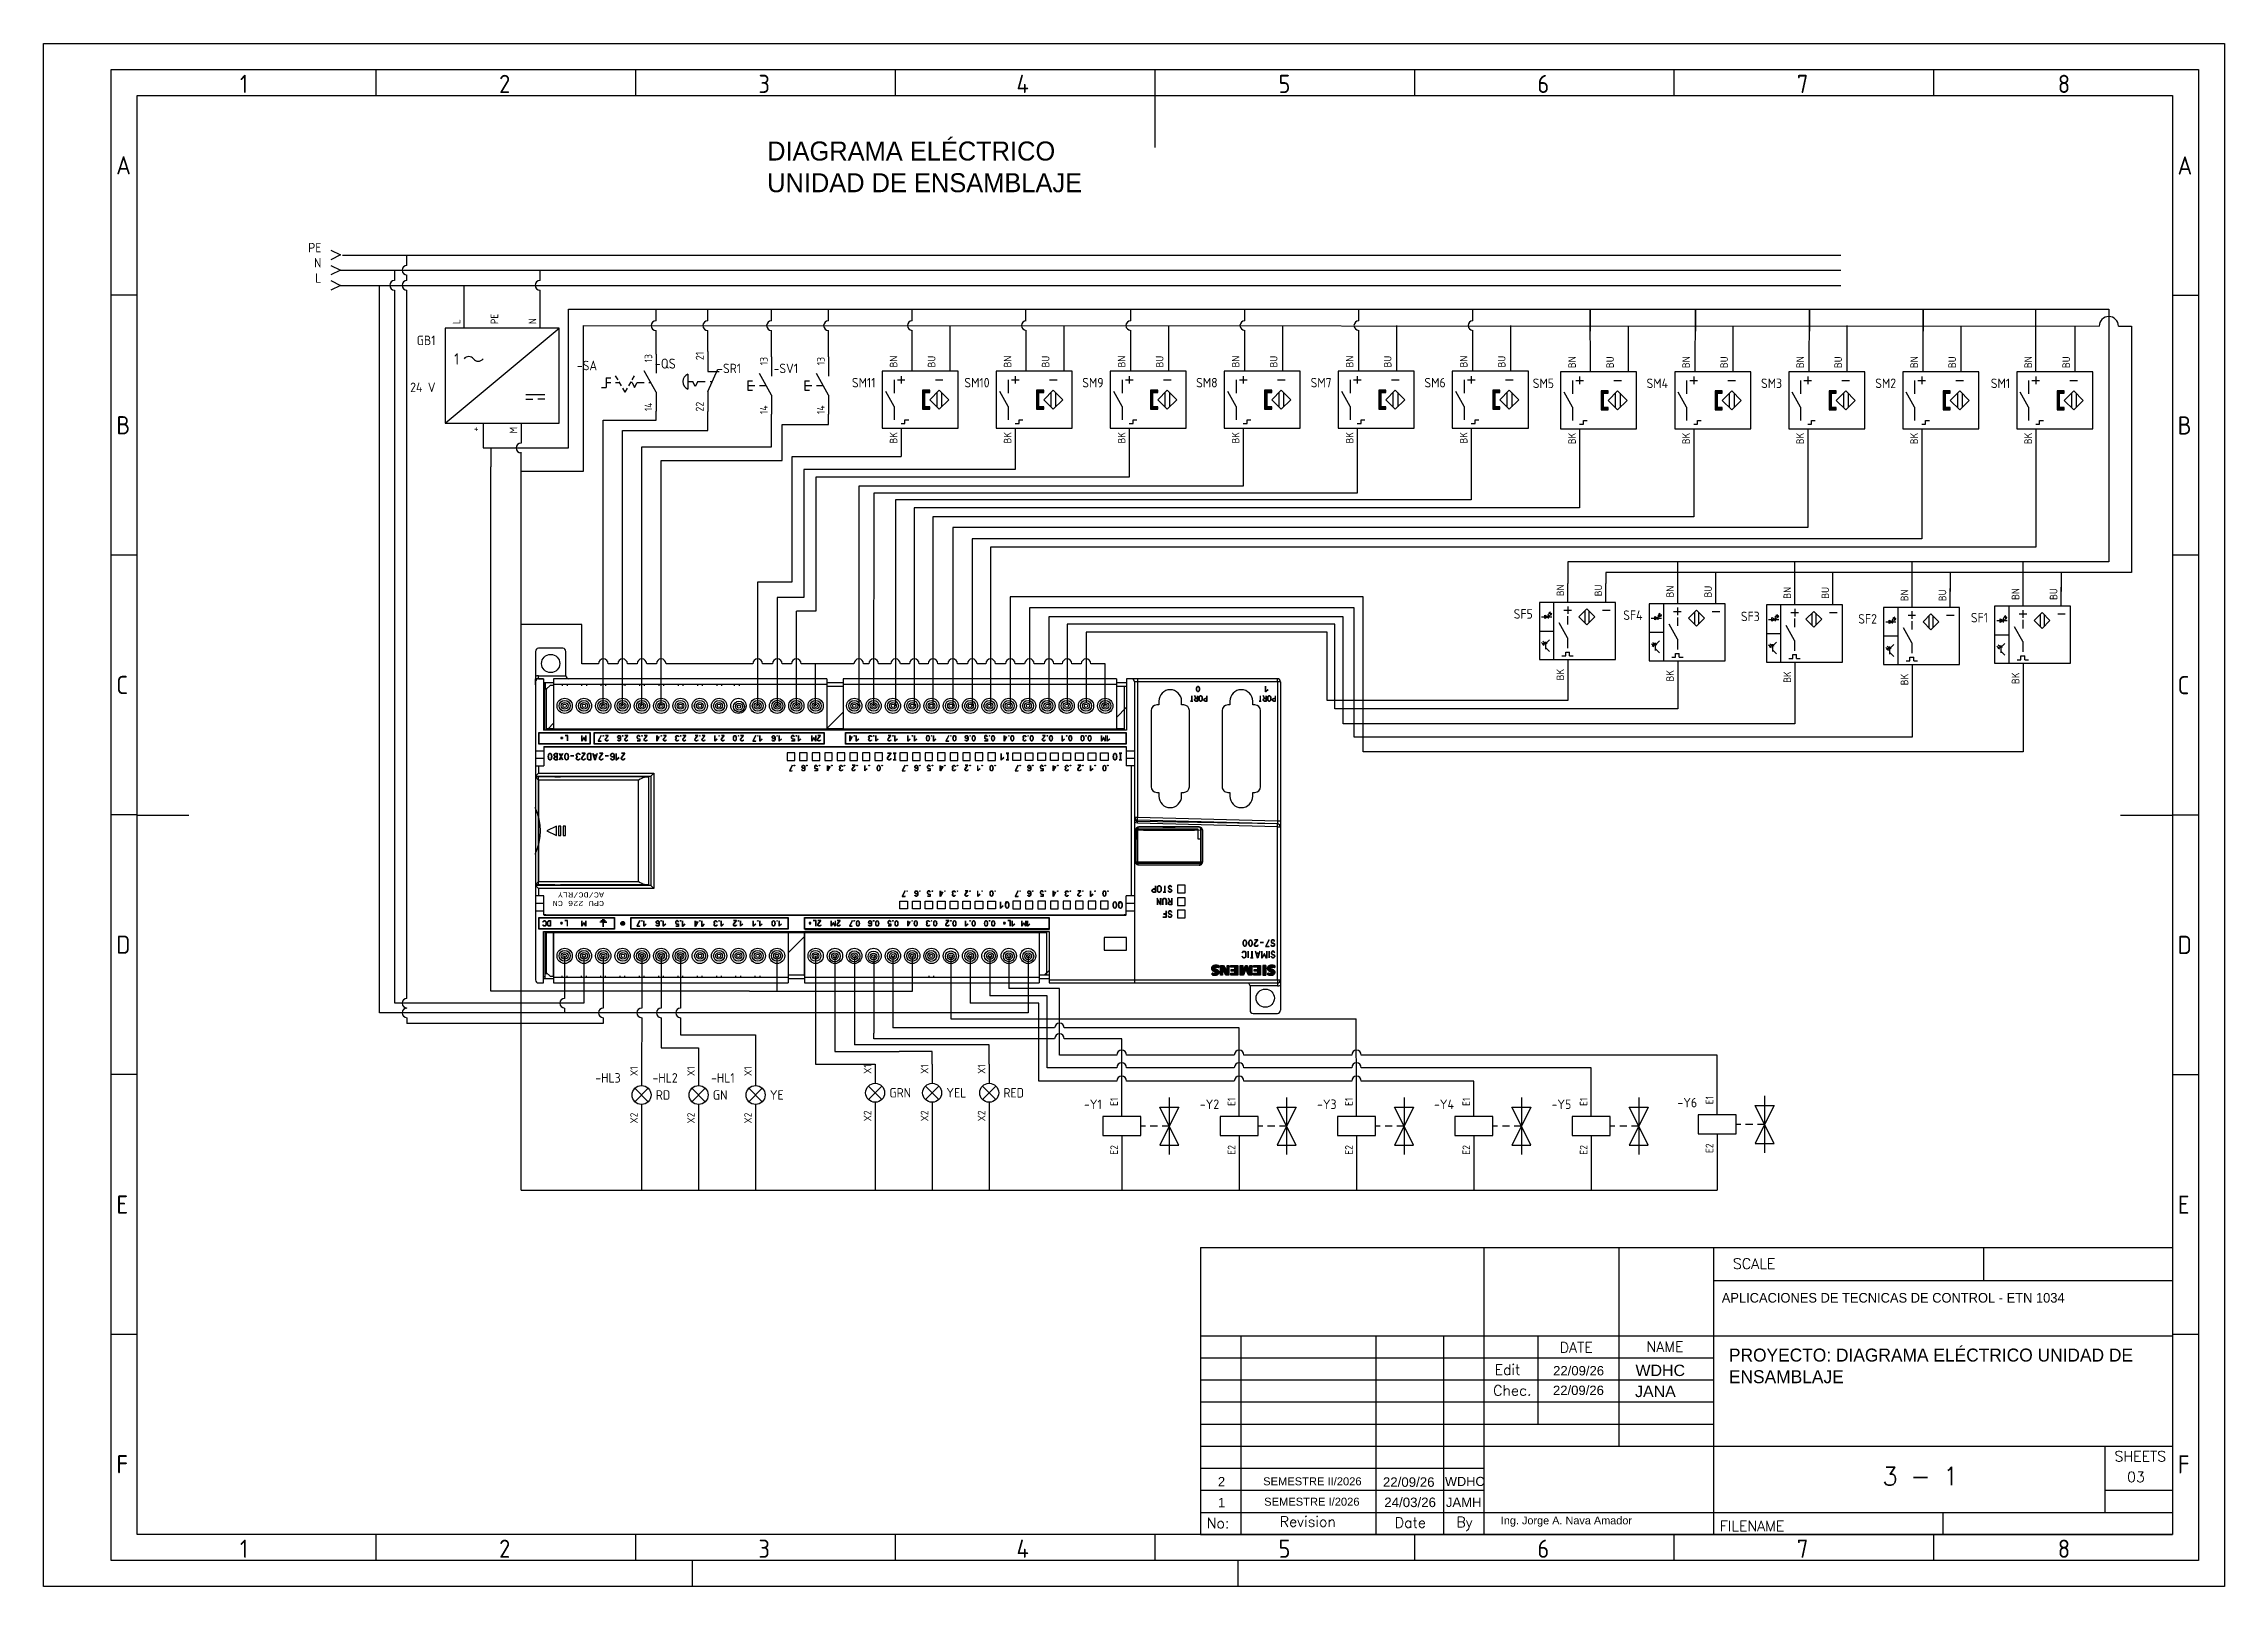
# Model space of a CAD drawing. Header units: millimetres. Extents: x 1181 to 1755, y 284 to 690.
import ezdxf
from ezdxf.enums import TextEntityAlignment as Align

# ---------------------------------------------------------------- set-up
doc = ezdxf.new("R2010")
doc.units = ezdxf.units.MM
doc.linetypes.add('DASHED', pattern=[0.75, 0.5, -0.25])
for name, color, linetype in [('0007LEVEL_0', 7, 'Continuous'), ('0007LEVEL_1', 7, 'Continuous'), ('0007LEVEL_2', 7, 'Continuous'), ('025', 1, 'Continuous'), ('035', 5, 'Continuous'), ('07', 7, 'Continuous'), ('8_ALL_NOTES_BALLOONS_SYMBOLS_GT', 7, 'Continuous'), ('DESC', 1, 'Continuous'), ('GRN_0.5mm^2', 3, 'DASHED'), ('MISC', 2, 'Continuous'), ('RED_14_THHN', 20, 'Continuous'), ('RED_2.5mm^2', 1, 'Continuous'), ('SYMS', 7, 'Continuous'), ('TAGS', 51, 'Continuous'), ('TERMS', 4, 'Continuous'), ('YEL_14_THHN', 2, 'Continuous')]:
    doc.layers.add(name, color=color, linetype=linetype)
doc.layers.add('SEÑAL NEUMATICA', color=5, linetype='Pneumatic Binary', lineweight=5)
doc.styles.add('ISO Proportional', font='isocp.shx')
doc.styles.get("Standard").update_dxf_attribs({"font": 'arial.ttf'})
doc.styles.add('WD', font='romans.shx')
doc.styles.add('WD_IEC', font='isocp2.shx', dxfattribs={"width": 0.9, "height": 4})
doc.linetypes.add('Pneumatic Binary', pattern='A,0.25,[130,ltypeshp.shx,S=0.1,R=-45,X=0,Y=0],0.04,[130,ltypeshp.shx,S=0.1,R=55,X=0,Y=0],0.04,[130,ltypeshp.shx,S=0.1,R=-45,X=0,Y=0],1', length=1.33)

msp = doc.modelspace()

# ---------------------------------------------------------------- texts
at = {"attachment_point": 1}
for s, width, insert, char_height in [('{\\Ftxt|c0;PROYECTO: DIAGRAMA ELÉCTRICO UNIDAD DE ENSAMBLAJE}', 112.0147, (1624.83, 346.62), 3.4151), ('Ing. Jorge A. Nava Amador', 52.7235, (1564.81, 302.44), 2.0491)]:
    msp.add_mtext_dynamic_manual_height_columns(s, width=width, gutter_width=17.08, heights=[0], dxfattribs=dict(at, insert=insert, char_height=char_height))
at = {"layer": 'GRN_0.5mm^2', "attachment_point": 1}
for s, width, insert, char_height in [('{\\C0;22/09/26}', 19.704, (1578.58, 342.03), 2.4653), ('{\\C0;WDHC}', 24.2586, (1600.25, 342.39), 3), ('{\\C0;22/09/26}', 19.704, (1578.54, 336.87), 2.4653), ('{\\C0;JANA}', 27.6829, (1600.14, 336.86), 3), ('{\\C0;2}', 19.704, (1490.38, 312.85), 2.465), ('{\\C0;SEMESTRE II/2026}', 33.1731, (1502.29, 312.76), 2.0981), ('{\\C0;22/09/26}', 19.704, (1533.79, 312.76), 2.5), ('{\\C0;WDHC}', 19.704, (1550.13, 312.88), 2.4), ('{\\C0;1}', 19.704, (1490.4, 307.34), 2.465), ('{\\C0;SEMESTRE I/2026}', 33.1731, (1502.56, 307.4), 2.0981), ('{\\C0;24/03/26}', 19.704, (1534.16, 307.43), 2.5), ('{\\C0;JAMH}', 19.704, (1550.37, 307.44), 2.465)]:
    msp.add_mtext_dynamic_manual_height_columns(s, width=width, gutter_width=12.33, heights=[0], dxfattribs=dict(at, insert=insert, char_height=char_height))
at = {"layer": 'RED_14_THHN', "insert": (1371.8, 664.06), "char_height": 5, "attachment_point": 1}
msp.add_mtext_dynamic_manual_height_columns('{\\Ftxt|c0;\\C0;DIAGRAMA ELÉCTRICO^JUNIDAD DE ENSAMBLAJE}', width=146.7634, gutter_width=12.5, heights=[0], dxfattribs=at)
at = {"layer": 'SEÑAL NEUMATICA', "insert": (1622.95, 361.24), "char_height": 2.5341, "attachment_point": 1}
msp.add_mtext_dynamic_manual_height_columns('{\\Ftxt|c0;\\C0;APLICACIONES DE TECNICAS DE CONTROL - ETN 1034}', width=118.7336, gutter_width=17.97, heights=[0], dxfattribs=at)
at = {"layer": 'SYMS', "insert": (1328.89, 466.62), "char_height": 1.35, "attachment_point": 7, "rotation": 180}
msp.add_mtext_dynamic_manual_height_columns('{\\fCourier New|b0|i0|c0|p49;CPU 226 CN\\PAC/DC/RLY}', width=17, gutter_width=112.5, heights=[5.85], dxfattribs=at)

# ---------------------------------------------------------------- blocks, each defined once
blk = doc.blocks.new('HA1X3Y')
blk.add_lwpolyline([(-2.5, 1.25), (0, 0), (-2.5, -1.25)])
at = {"style": 'WD_IEC'}
blk.add_attdef('DESC1', text='', height=2.5, dxfattribs=at).set_placement((-5, 0.675), align=Align.RIGHT)
at = {"style": 'WD_IEC', "flags": 1}
blk.add_attdef('X1TERM01', (0, 0), '', height=0.32, dxfattribs=at)
at = {"style": 'WD_IEC'}
blk.add_attdef('DESC2', text='', height=2.5, dxfattribs=at).set_placement((-5, -0.675), align=Align.TOP_RIGHT)
blk = doc.blocks.new('VPW1_1PH')
for p, q in [((-5, -25), (25, 0)), ((16.25, -17.5), (21.25, -17.5)), ((16.25, -18.75), (18.125, -18.75)), ((21.25, -18.75), (19.375, -18.75))]:
    blk.add_line(p, q)
blk.add_lwpolyline([(-5, 0), (-5, -25), (25, -25), (25, 0)], close=True)
for centre, start, end in [((1.25, -9.0625), 36.8698976, 143.1301024), ((3.75, -7.1875), 216.8698976, 323.1301024)]:
    blk.add_arc(centre, 1.5625, start, end)
at = {"style": 'WD_IEC'}
blk.add_text('1', height=3, dxfattribs=at).set_placement((-1.25, -8.125), align=Align.MIDDLE_RIGHT)
for tag, p in [('TERM01', (-1, 1)), ('TERM02', (9, 1)), ('TERM03', (19, 1))]:
    blk.add_attdef(tag, p, '', height=2, rotation=90, dxfattribs=at)
for tag, p in [('INST', (-7.5, 2.5)), ('LOC', (-7.5, -1)), ('TAG1', (-7.5, -4.5)), ('RATING1', (-7.5, -9)), ('XREF', (-7.5, -13)), ('DESC1', (-7.5, -16.85)), ('DESC3', (-7.5, -23.85)), ('DESC2', (-7.5, -20.35))]:
    blk.add_attdef(tag, text='', height=2.5, dxfattribs=at).set_placement(p, align=Align.RIGHT)
at = {"style": 'WD_IEC', "flags": 1}
for tag, p, height in [('X2TERM01', (0, 0), 0.32), ('X2TERM02', (10, 0), 0.32), ('X2TERM03', (20, 0), 0.32), ('MFG', (27.75, -1), 1.5), ('CAT', (27.75, -3.5), 1.5), ('ASSYCODE', (26, -21.5), 1), ('FAMILY', (26, -23), 1), ('X8TERM04', (5, -25), 0.32), ('X8TERM05', (15, -25), 0.32), ('CATDESC', (26, -24.5), 1)]:
    blk.add_attdef(tag, p, '', height=height, dxfattribs=at)
at = {"style": 'WD_IEC'}
for tag, p in [('TERM04', (4, -26)), ('TERM05', (14, -26))]:
    blk.add_attdef(tag, text='', height=2, rotation=90, dxfattribs=at).set_placement(p, align=Align.RIGHT)
blk = doc.blocks.new('VPB11')
for p, q in [((0, 7.5), (0, 2.5)), ((-6.25, 1.25), (-6.25, -1.25)), ((-6.25, 1.25), (-5, 1.25)), ((-6.25, 0), (-4.375, 0)), ((0, -2.5), (-3.125, 3.125)), ((-3.125, 0), (-1.389, 0)), ((-6.25, -1.25), (-5, -1.25)), ((0, -2.5), (0, -7.5))]:
    blk.add_line(p, q)
at = {"style": 'WD_IEC'}
for tag, p in [('INST', (-8, 10.25)), ('TAG1', (-8, 3.25)), ('LOC', (-8, 6.75)), ('DESC2', (-8, -13.85)), ('DESC1', (-8, -10.35)), ('DESC3', (-8, -17.35))]:
    blk.add_attdef(tag, text='', height=2.5, dxfattribs=at).set_placement(p, align=Align.RIGHT)
blk.add_attdef('TERM01', text='', height=2, rotation=90, dxfattribs=at).set_placement((-1, 7.5), align=Align.RIGHT)
at = {"style": 'WD_IEC', "flags": 1}
for tag, p, height in [('X2TERM01', (0, 7.5), 0.32), ('X1LINK', (0, 0), 0.32), ('CONTACT', (0.5, 4.5), 1), ('COMMON', (1.75, 3.25), 1), ('ASSYCODE', (1, -4), 1), ('FAMILY', (1, -5.5), 1), ('X8TERM02', (0, -7.5), 0.32), ('CATDESC', (1, -7), 1)]:
    blk.add_attdef(tag, p, '', height=height, dxfattribs=at)
at = {"style": 'WD_IEC', "flags": 9}
for tag, p in [('MFG', (-8.5, -0.25)), ('CAT', (-8.5, -2.75))]:
    blk.add_attdef(tag, text='', height=1.5, dxfattribs=at).set_placement(p, align=Align.RIGHT)
at = {"style": 'WD_IEC'}
blk.add_attdef('TERM02', (-1, -7.5), '', height=2, rotation=90, dxfattribs=at)
at = {"lineweight": 15, "style": 'WD_IEC'}
blk.add_attdef('XREF', text='', height=2.5, dxfattribs=at).set_placement((-8, -6.35), align=Align.RIGHT)
blk = doc.blocks.new('VPX11M3')
for p, q in [((0, 6.25), (0, 4.25)), ((-1.875, -1.75), (-4.0625, 2.1875)), ((-1.875, 5.25), (-1.875, 1.75)), ((-1, 5.25), (1, 5.25)), ((9, 5.25), (11, 5.25)), ((9.375, 1.875), (9.375, -1.875)), ((10.625, 1.875), (10.625, -1.875)), ((-1.875, -1.75), (-1.875, -5.25)), ((1, -6.25), (1, -5.25)), ((1, -5.25), (2, -5.25)), ((0, -6.25), (1, -6.25))]:
    blk.add_line(p, q)
for points in [[(-5, -7.5), (15, -7.5), (15, 7.5), (-5, 7.5)], [(6.25, 1.875), (7.5, 1.875), (7.5, 2.5), (5.625, 2.5), (5.625, -2.5), (7.5, -2.5), (7.5, -1.875), (6.25, -1.875)], [(10, 2.5), (12.5, 0), (10, -2.5), (7.5, 0)]]:
    blk.add_lwpolyline(points, close=True)
for points in [[(5.625, 2.5), (5.625, 1.875), (7.5, 2.5), (7.5, 1.875)], [(5.625, 1.875), (5.625, -1.875), (6.25, 1.875), (6.25, -1.875)], [(5.625, -1.875), (5.625, -2.5), (7.5, -1.875), (7.5, -2.5)]]:
    blk.add_solid(points)
at = {"style": 'WD_IEC'}
for tag, p in [('INST', (-6.75, 10.25)), ('TAG1', (-6.75, 3.25)), ('LOC', (-6.75, 6.75)), ('DESC1', (-6.75, -5.2)), ('DESC3', (-6.75, -12.2)), ('DESC2', (-6.75, -8.7))]:
    blk.add_attdef(tag, text='', height=2.5, dxfattribs=at).set_placement(p, align=Align.RIGHT)
for tag, p in [('TERM02', (-1, 8.5)), ('TERM03', (9, 8.5))]:
    blk.add_attdef(tag, p, '', height=2, rotation=90, dxfattribs=at)
at = {"style": 'WD_IEC', "flags": 1}
for tag, p, height in [('X2TERM02', (0, 7.5), 0.32), ('X2TERM03', (10, 7.5), 0.32), ('MFG', (17.75, 6.5), 1.5), ('CAT', (17.75, 4), 1.5), ('ASSYCODE', (16, -4), 1), ('FAMILY', (16, -5.5), 1), ('X8TERM01', (0, -7.5), 0.32), ('CATDESC', (16, -7), 1)]:
    blk.add_attdef(tag, p, '', height=height, dxfattribs=at)
at = {"lineweight": 15, "style": 'WD_IEC'}
for tag, p in [('XREF', (-6.75, -1.35)), ('WDTAGALT', (-6.75, -15.125))]:
    blk.add_attdef(tag, text='', height=2.5, dxfattribs=at).set_placement(p, align=Align.RIGHT)
at = {"style": 'WD_IEC'}
blk.add_attdef('TERM01', text='', height=2, rotation=90, dxfattribs=at).set_placement((-1, -8.5), align=Align.RIGHT)
blk = doc.blocks.new('VLT1R')
for p, q in [((0, 7.5), (0, 2.5)), ((-1.77, -1.77), (1.77, 1.77)), ((1.77, -1.77), (-1.77, 1.77)), ((0, -2.5), (0, -7.5))]:
    blk.add_line(p, q)
blk.add_circle((0, 0), 2.5)
at = {"style": 'WD_IEC'}
for tag, p in [('INST', (-5.5, 10.25)), ('TAG1', (-5.5, 3.25)), ('LOC', (-5.5, 6.75)), ('DESC1', (-5.5, -6.35)), ('DESC3', (-5.5, -13.35)), ('DESC2', (-5.5, -9.85))]:
    blk.add_attdef(tag, text='', height=2.5, dxfattribs=at).set_placement(p, align=Align.RIGHT)
blk.add_attdef('TERM01', text='', height=2, rotation=90, dxfattribs=at).set_placement((-1, 7.5), align=Align.RIGHT)
at = {"style": 'WD_IEC', "flags": 1}
for tag, p, height in [('X2TERM01', (0, 7.5), 0.32), ('X4LINK', (-3, 0), 0.32), ('X1LINK', (3, 0), 0.32), ('ASSYCODE', (1, -4), 1), ('FAMILY', (1, -5.5), 1), ('X8TERM02', (0, -7.5), 0.32), ('CATDESC', (1, -7), 1)]:
    blk.add_attdef(tag, p, '', height=height, dxfattribs=at)
at = {"style": 'WD_IEC', "flags": 9}
for tag, p in [('MFG', (-6, -0.25)), ('CAT', (-6, -2.75))]:
    blk.add_attdef(tag, text='', height=1.5, dxfattribs=at).set_placement(p, align=Align.RIGHT)
at = {"style": 'WD_IEC'}
blk.add_attdef('TERM02', (-1, -7.5), '', height=2, rotation=90, dxfattribs=at)
at = {"lineweight": 13, "style": 'WD_IEC'}
blk.add_attdef('COLOR', text='', height=2.5, dxfattribs=at).set_placement((3.75, 0), align=Align.MIDDLE_LEFT)
at = {"lineweight": 15, "style": 'WD_IEC'}
for tag, p in [('XREF', (-5.5, -18)), ('WDTAGALT', (-5.5, -22))]:
    blk.add_attdef(tag, text='', height=2.5, dxfattribs=at).set_placement(p, align=Align.RIGHT)
blk = doc.blocks.new('VLT1G')
for p, q in [((0, 7.5), (0, 2.5)), ((-1.77, -1.77), (1.77, 1.77)), ((1.77, -1.77), (-1.77, 1.77)), ((0, -2.5), (0, -7.5))]:
    blk.add_line(p, q)
blk.add_circle((0, 0), 2.5)
at = {"style": 'WD_IEC'}
for tag, p in [('INST', (-5.5, 10.25)), ('TAG1', (-5.5, 3.25)), ('LOC', (-5.5, 6.75)), ('DESC1', (-5.5, -6.35)), ('DESC3', (-5.5, -13.35)), ('DESC2', (-5.5, -9.85))]:
    blk.add_attdef(tag, text='', height=2.5, dxfattribs=at).set_placement(p, align=Align.RIGHT)
blk.add_attdef('TERM01', text='', height=2, rotation=90, dxfattribs=at).set_placement((-1, 7.5), align=Align.RIGHT)
at = {"style": 'WD_IEC', "flags": 1}
for tag, p, height in [('X2TERM01', (0, 7.5), 0.32), ('X4LINK', (-3, 0), 0.32), ('X1LINK', (3, 0), 0.32), ('ASSYCODE', (1, -4), 1), ('FAMILY', (1, -5.5), 1), ('X8TERM02', (0, -7.5), 0.32), ('CATDESC', (1, -7), 1)]:
    blk.add_attdef(tag, p, '', height=height, dxfattribs=at)
at = {"style": 'WD_IEC', "flags": 9}
for tag, p in [('MFG', (-6, -0.25)), ('CAT', (-6, -2.75))]:
    blk.add_attdef(tag, text='', height=1.5, dxfattribs=at).set_placement(p, align=Align.RIGHT)
at = {"style": 'WD_IEC'}
blk.add_attdef('TERM02', (-1, -7.5), '', height=2, rotation=90, dxfattribs=at)
at = {"lineweight": 13, "style": 'WD_IEC'}
blk.add_attdef('COLOR', text='', height=2.5, dxfattribs=at).set_placement((3.75, 0), align=Align.MIDDLE_LEFT)
at = {"lineweight": 15, "style": 'WD_IEC'}
for tag, p in [('XREF', (-5.5, -18)), ('WDTAGALT', (-5.5, -21))]:
    blk.add_attdef(tag, text='', height=2.5, dxfattribs=at).set_placement(p, align=Align.RIGHT)
blk = doc.blocks.new('VLT1Y')
for p, q in [((0, 7.5), (0, 2.5)), ((-1.77, -1.77), (1.77, 1.77)), ((1.77, -1.77), (-1.77, 1.77)), ((0, -2.5), (0, -7.5))]:
    blk.add_line(p, q)
blk.add_circle((0, 0), 2.5)
at = {"style": 'WD_IEC'}
for tag, p in [('INST', (-5.5, 10.25)), ('TAG1', (-5.5, 3.25)), ('LOC', (-5.5, 6.75)), ('DESC1', (-5.5, -6.35)), ('DESC3', (-5.5, -13.35)), ('DESC2', (-5.5, -9.85))]:
    blk.add_attdef(tag, text='', height=2.5, dxfattribs=at).set_placement(p, align=Align.RIGHT)
blk.add_attdef('TERM01', text='', height=2, rotation=90, dxfattribs=at).set_placement((-1, 7.5), align=Align.RIGHT)
at = {"style": 'WD_IEC', "flags": 1}
for tag, p, height in [('X2TERM01', (0, 7.5), 0.32), ('X4LINK', (-3, 0), 0.32), ('X1LINK', (3, 0), 0.32), ('ASSYCODE', (1, -4), 1), ('FAMILY', (1, -5.5), 1), ('X8TERM02', (0, -7.5), 0.32), ('CATDESC', (1, -7), 1)]:
    blk.add_attdef(tag, p, '', height=height, dxfattribs=at)
at = {"style": 'WD_IEC', "flags": 9}
for tag, p in [('MFG', (-6, -0.25)), ('CAT', (-6, -2.75))]:
    blk.add_attdef(tag, text='', height=1.5, dxfattribs=at).set_placement(p, align=Align.RIGHT)
at = {"style": 'WD_IEC'}
blk.add_attdef('TERM02', (-1, -7.5), '', height=2, rotation=90, dxfattribs=at)
at = {"lineweight": 13, "style": 'WD_IEC'}
blk.add_attdef('COLOR', text='', height=2.5, dxfattribs=at).set_placement((3.75, 0), align=Align.MIDDLE_LEFT)
at = {"lineweight": 15, "style": 'WD_IEC'}
for tag, p in [('XREF', (-5.5, -18)), ('WDTAGALT', (-5.5, -21.5))]:
    blk.add_attdef(tag, text='', height=2.5, dxfattribs=at).set_placement(p, align=Align.RIGHT)
blk = doc.blocks.new('VSV1')
for p, q in [((0, 2.5), (0, 7.5)), ((12.5, 7.5), (12.5, -7.5)), ((6.25, 0), (5, 0)), ((9.38, 0), (7.5, 0)), ((12.5, 0), (10, 5)), ((10, 5), (15, 5)), ((12.5, 0), (10, -5)), ((12.5, 0), (10.62, 0)), ((15, 5), (12.5, 0)), ((15, -5), (12.5, 0)), ((0, -2.5), (0, -7.5)), ((10, -5), (15, -5))]:
    blk.add_line(p, q)
blk.add_lwpolyline([(-5, 2.5), (-5, -2.5), (5, -2.5), (5, 2.5)], close=True)
at = {"style": 'WD_IEC'}
for tag, p in [('INST', (-5.25, 11.5)), ('TAG1', (-5.25, 4.5)), ('LOC', (-5.25, 8)), ('DESC1', (-5.25, -6.85)), ('DESC3', (-5.25, -13.85)), ('DESC2', (-5.25, -10.35))]:
    blk.add_attdef(tag, text='', height=2.5, dxfattribs=at).set_placement(p, align=Align.RIGHT)
blk.add_attdef('TERM01', text='', height=2, rotation=90, dxfattribs=at).set_placement((-1, 7.5), align=Align.RIGHT)
at = {"style": 'WD_IEC', "flags": 1}
for tag, p, height in [('X2TERM01', (0, 7.5), 0.32), ('X4LINK', (-5, 0), 0.32), ('X1LINK', (12.5, 0), 0.32), ('ASSYCODE', (1, -4), 1), ('FAMILY', (1, -5.5), 1), ('X8TERM02', (0, -7.5), 0.32), ('CATDESC', (1, -7), 1)]:
    blk.add_attdef(tag, p, '', height=height, dxfattribs=at)
at = {"style": 'WD_IEC', "flags": 9}
for tag, p in [('MFG', (-6, 1)), ('CAT', (-6, -1.5))]:
    blk.add_attdef(tag, text='', height=1.5, dxfattribs=at).set_placement(p, align=Align.RIGHT)
at = {"style": 'WD_IEC'}
blk.add_attdef('TERM02', (-1, -7.5), '', height=2, rotation=90, dxfattribs=at)
at = {"lineweight": 9, "style": 'WD_IEC'}
for tag, p in [('NO', (-5.5, -16.5)), ('NC', (-5.5, -20))]:
    blk.add_attdef(tag, text='', height=2.5, dxfattribs=at).set_placement(p, align=Align.TOP_RIGHT)
for tag, p in [('XREFNO', (-4, -16.5)), ('XREFNC', (-4, -20)), ('WDTAGALT', (-3.88, -23.13))]:
    blk.add_attdef(tag, text='', height=2.5, dxfattribs=at).set_placement(p, align=Align.TOP_LEFT)
blk = doc.blocks.new('IEC_border_a3')
at = {"layer": '035'}
for p, q in [((64, 292), (64, 287)), ((114, 292), (114, 287)), ((164, 292), (164, 287)), ((214, 292), (214, 287)), ((264, 292), (264, 287)), ((314, 292), (314, 287)), ((364, 292), (364, 287)), ((17.97, 248.58), (12.98, 248.58)), ((414.97, 248.54), (409.98, 248.54)), ((17.98, 198.54), (13, 198.54)), ((414.98, 198.5), (410, 198.5)), ((17.98, 148.54), (13, 148.54)), ((414.98, 148.5), (410, 148.5)), ((17.98, 98.54), (13, 98.54)), ((414.98, 98.5), (410, 98.5)), ((18, 48.5), (13.02, 48.5)), ((415, 48.46), (410.02, 48.46)), ((64, 10), (64, 5)), ((114, 10), (114, 5)), ((164, 10), (164, 5)), ((214, 10), (214, 5)), ((264, 10), (264, 5)), ((314, 10), (314, 5)), ((364, 10), (364, 5)), ((125, 0), (125, 5)), ((230, 5), (230, 0))]:
    blk.add_line(p, q, dxfattribs=at)
for points in [[(0, 297), (420, 297), (420, 0), (0, 0)], [(18, 287), (410, 287), (410, 10), (18, 10)]]:
    blk.add_lwpolyline(points, close=True, dxfattribs=at)
at = {"layer": '07'}
for p, q in [((214, 287), (214, 277)), ((18, 148.5), (28, 148.5)), ((400, 148.5), (410, 148.5))]:
    blk.add_line(p, q, dxfattribs=at)
blk.add_lwpolyline([(13, 292), (415, 292), (415, 5), (13, 5)], close=True, dxfattribs=at)
at = {"layer": '035', "style": 'ISO Proportional'}
for s, p in [('1', (37.81, 287.5)), ('2', (87.73, 287.5)), ('3', (137.68, 287.5)), ('4', (187.38, 287.5)), ('5', (237.84, 287.5)), ('6', (287.69, 287.5)), ('7', (337.67, 287.5)), ('8', (387.92, 287.5)), ('A', (13.98, 271.83)), ('A', (410.98, 271.79)), ('B', (14, 221.79)), ('B', (411, 221.75)), ('C', (14, 171.79)), ('C', (411, 171.75)), ('D', (14, 121.79)), ('D', (411, 121.75)), ('E', (14.02, 71.75)), ('E', (411.02, 71.72)), ('F', (14.02, 21.75)), ('F', (411.02, 21.72)), ('1', (37.81, 5.5)), ('2', (87.73, 5.5)), ('3', (137.68, 5.5)), ('4', (187.38, 5.5)), ('5', (237.84, 5.5)), ('6', (287.69, 5.5)), ('7', (337.67, 5.5)), ('8', (387.92, 5.5))]:
    blk.add_text(s, height=3.5, dxfattribs=at).set_placement(p)
blk = doc.blocks.new('IEC_tblock_a3')
at = {"layer": '035'}
for p, q in [((-106.6, 55.25), (-106.6, 17)), ((-36.4, 55.25), (-36.4, 48.88)), ((-88.4, 48.88), (0, 48.88)), ((-179.4, 38.25), (-179.4, 0)), ((-153.4, 38.25), (-153.4, 0)), ((-140.4, 38.25), (-140.4, 0)), ((-122.2, 38.25), (-122.2, 21.25)), ((-187.2, 34), (-88.4, 34)), ((-187.2, 29.75), (-88.4, 29.75)), ((-187.2, 25.5), (-88.4, 25.5)), ((-187.2, 21.25), (-88.4, 21.25)), ((-187.2, 17), (-132.6, 17)), ((-187.2, 12.75), (-132.6, 12.75)), ((-187.2, 8.5), (-132.6, 8.5)), ((-13, 8.5), (0, 8.5)), ((-187.2, 4.25), (0, 4.25)), ((-44.2, 4.25), (-44.2, 0))]:
    blk.add_line(p, q, dxfattribs=at)
at = {"layer": '07'}
for p, q in [((-187.2, 55.25), (-187.2, 0)), ((-187.2, 55.25), (0, 55.25)), ((-132.6, 55.25), (-132.6, 0)), ((-88.4, 55.25), (-88.4, 0)), ((0, 55.25), (0, 0)), ((-187.2, 38.25), (0, 38.25)), ((-132.6, 17), (0, 17)), ((-13, 17), (-13, 4.25)), ((-187.2, 0), (0, 0))]:
    blk.add_line(p, q, dxfattribs=at)
at = {"style": 'WD'}
for tag, p in [('SCALE', (-69.88, 51.07)), ('SH', (-8.74, 10.06)), ('FILENAME', (-68.15, 0.8))]:
    blk.add_attdef(tag, p, '', height=2, dxfattribs=at)
for tag, height, p in [('PROJDESC', 5, (-45.9, 29.2)), ('EDDATE', 2, (-114.97, 30.8)), ('EDBY', 2, (-98.02, 30.86)), ('CKDATE', 2, (-114.85, 26.58)), ('CKBY', 2, (-97.88, 26.3)), ('DWGDESC', 5, (-44.85, 19.72)), ('DWGNO', 3.5, (-48.54, 9.46))]:
    blk.add_attdef(tag, text='', height=height, dxfattribs=at).set_placement(p, align=Align.CENTER)
at = {"style": 'WD', "flags": 1}
blk.add_attdef('WD_TB', (-120.95, 11.91), '', height=2, dxfattribs=at)
at = {"layer": '025', "style": 'WD'}
for s, p in [('SCALE', (-80.57, 51.13)), ('NAME', (-97.74, 35.14)), ('No:', (-183.81, 1.19)), ('Revision', (-166.53, 1.47)), ('Date', (-146.79, 1.28)), ('By', (-136.33, 1.37))]:
    blk.add_text(s, height=2, dxfattribs=at).set_placement(p, align=Align.CENTER)
for s, p in [('DATE', (-118, 35)), ('Edit', (-130.55, 30.72)), ('Chec.', (-130.82, 26.72)), ('SHEETS', (-11.17, 14.05)), ('FILENAME', (-87.18, 0.61))]:
    blk.add_text(s, height=2, dxfattribs=at).set_placement(p)
blk = doc.blocks.new('VPE11B24')
for p, q in [((0, 7.5), (0, 12.5)), ((10, 7.5), (10, 12.5)), ((2.5, 7.5), (-7.5, 7.5)), ((-7.5, 7.5), (-7.5, -7.5)), ((-3.75, 7.5), (-3.75, -7.5)), ((-0.06, 6.49), (-0.06, 4.49)), ((12.5, 7.5), (2.5, 7.5)), ((12.5, -7.5), (12.5, 7.5)), ((-6.94, 3.72), (-4.24, 3.72)), ((-6.04, 4.17), (-5.14, 3.72)), ((-6.04, 3.26), (-6.04, 4.17)), ((-5.14, 3.72), (-6.04, 3.26)), ((-4.92, 4.61), (-5.25, 4.27)), ((-5.14, 3.26), (-5.14, 4.17)), ((-4.58, 4.94), (-5.03, 4.72)), ((-5.03, 4.72), (-4.81, 4.5)), ((-4.58, 4.27), (-4.92, 3.94)), ((-4.81, 4.5), (-4.58, 4.94)), ((-4.25, 4.61), (-4.69, 4.38)), ((-4.69, 4.38), (-4.47, 4.16)), ((-4.47, 4.16), (-4.25, 4.61)), ((-0.07, -1.81), (-2.26, 2.13)), ((-1.06, 5.49), (0.94, 5.49)), ((-0.07, 3.92), (-0.07, 1.69)), ((4.45, 5.31), (4.45, 2.18)), ((5.49, 5.31), (5.49, 2.18)), ((9.09, 5.49), (11.09, 5.49)), ((-7.5, 0), (-3.75, 0)), ((-6.57, -3.37), (-6.91, -3.03)), ((-6.46, -3.26), (-6.69, -3.48)), ((-6.69, -3.48), (-6.24, -3.7)), ((-6.24, -3.03), (-6.57, -2.7)), ((-6.24, -3.7), (-6.46, -3.26)), ((-6.13, -2.92), (-6.35, -3.14)), ((-6.35, -3.14), (-5.9, -3.37)), ((-5.9, -3.37), (-6.13, -2.92)), ((-5.91, -3.36), (-4.81, -2.27)), ((-5.91, -2.8), (-5.91, -4.77)), ((-5.68, -2.92), (-5.91, -3.36)), ((-5.91, -3.36), (-5.46, -3.14)), ((-5.91, -4.29), (-4.81, -5.38)), ((-0.58, -6.56), (-0.58, -5.56)), ((-0.58, -5.56), (0.42, -5.56)), ((-0.07, -1.81), (-0.07, -4.53)), ((0.42, -6.56), (0.42, -5.56)), ((-7.5, -7.5), (12.5, -7.5)), ((-1.58, -6.56), (-0.58, -6.56)), ((0, -7.5), (0, -12.5)), ((0.42, -6.56), (1.42, -6.56))]:
    blk.add_line(p, q)
blk.add_lwpolyline([(4.97, 5.83), (7.06, 3.74), (4.97, 1.65), (2.88, 3.74)], close=True)
for points in [[(-5.03, 4.72), (-4.81, 4.5), (-4.58, 4.94)], [(-4.69, 4.38), (-4.47, 4.16), (-4.25, 4.61)], [(-6.46, -3.26), (-6.69, -3.48), (-6.24, -3.7)], [(-6.13, -2.92), (-6.35, -3.14), (-5.9, -3.37)], [(-5.46, -3.14), (-5.68, -2.92), (-5.91, -3.36)]]:
    blk.add_solid(points)
at = {"style": 'WD_IEC'}
for tag, p in [('INST', (-9.25, 12)), ('TAG1', (-9.25, 3.25)), ('LOC', (-9.25, 8)), ('XREF', (-9.25, -1.35)), ('DESC1', (-9.25, -5.2)), ('DESC3', (-9.25, -13.2)), ('DESC2', (-9.25, -9.2))]:
    blk.add_attdef(tag, text='', height=2.5, dxfattribs=at).set_placement(p, align=Align.RIGHT)
for tag, p in [('TERM01', (-1, 12.23)), ('TERM02', (9, 12.23))]:
    blk.add_attdef(tag, text='', height=2, rotation=90, dxfattribs=at).set_placement(p, align=Align.RIGHT)
at = {"style": 'WD_IEC', "flags": 1}
for tag, p, height in [('X2TERM01', (0, 12.5), 0.32), ('X2TERM02', (10, 12.5), 0.32), ('MFG', (13.32, 6.13), 1.5), ('X4LINK', (-7.5, 0), 0.32), ('X1LINK', (12.5, 0), 0.32), ('CAT', (13.32, 3.63), 1.5), ('ASSYCODE', (13.5, -4.57), 1), ('FAMILY', (13.5, -6.07), 1), ('CATDESC', (13.5, -7.57), 1), ('X8TERM03', (0, -12.5), 0.32)]:
    blk.add_attdef(tag, p, '', height=height, dxfattribs=at)
at = {"style": 'WD_IEC'}
blk.add_attdef('TERM03', (-1, -12.96), '', height=2, rotation=90, dxfattribs=at)
blk = doc.blocks.new('VPB12ML')
for p, q in [((0, 7.5), (0, 2.5)), ((-5, 1.875), (-5, -1.875)), ((-5, 0), (-3.75, 0)), ((-3.125, -1.25), (-3.75, 0)), ((-2.5, 0), (-3.125, -1.25)), ((-2.5, 0), (-0.625, 0)), ((0, -2.5), (2.5, 3.125)), ((0, 2.5), (2.8678, 2.5)), ((0.625, 0), (1.11111, 0)), ((0, -2.5), (0, -7.5))]:
    blk.add_line(p, q)
blk.add_arc((-4.21875, 0), 2.03125, 112.6198649, 247.3801351)
at = {"style": 'WD_IEC'}
for tag, p in [('INST', (-8, 10.25)), ('TAG1', (-8, 3.25)), ('LOC', (-8, 6.75)), ('DESC1', (-8, -10.35)), ('DESC3', (-8, -17.35)), ('DESC2', (-8, -13.85))]:
    blk.add_attdef(tag, text='', height=2.5, dxfattribs=at).set_placement(p, align=Align.RIGHT)
blk.add_attdef('TERM01', text='', height=2, rotation=90, dxfattribs=at).set_placement((-1, 7.5), align=Align.RIGHT)
at = {"style": 'WD_IEC', "flags": 1}
for tag, p, height in [('X2TERM01', (0, 7.5), 0.32), ('CONTACT', (0.5, 4.5), 1), ('X1LINK', (1.5, 0), 0.32), ('COMMON', (1.75, 3.25), 1), ('ASSYCODE', (1, -4), 1), ('FAMILY', (1, -5.5), 1), ('X8TERM02', (0, -7.5), 0.32), ('CATDESC', (1, -7), 1)]:
    blk.add_attdef(tag, p, '', height=height, dxfattribs=at)
at = {"style": 'WD_IEC', "flags": 9}
for tag, p in [('MFG', (-8.5, -0.25)), ('CAT', (-8.5, -2.75))]:
    blk.add_attdef(tag, text='', height=1.5, dxfattribs=at).set_placement(p, align=Align.RIGHT)
at = {"style": 'WD_IEC'}
blk.add_attdef('TERM02', (-1, -7.5), '', height=2, rotation=90, dxfattribs=at)
at = {"lineweight": 15, "style": 'WD_IEC'}
blk.add_attdef('XREF', text='', height=2.5, dxfattribs=at).set_placement((-8, -6.35), align=Align.RIGHT)
blk = doc.blocks.new('WDDOT')
for radius in [0.72, 0.449, 0.223]:
    blk.add_circle((0, 0), radius)
blk = doc.blocks.new('VSS112')
for p, q in [((0, 7.5), (0, 2.5)), ((-13.12, 1.25), (-11.88, 1.25)), ((-13.12, 1.25), (-13.12, -1.25)), ((-13.12, 0), (-11.88, 0)), ((-10, 0.75), (-10.62, 1.83)), ((-10.62, 0), (-9.57, 0)), ((-9.06, -0.88), (-9.69, 0.21)), ((-7.19, -0.88), (-6.56, 0.21)), ((-6.25, 0), (-6.68, 0)), ((-6.25, 0.75), (-5.62, 1.83)), ((-6.25, 0), (-5.62, -1.25)), ((-5.62, -1.25), (-5, 0)), ((-5, 0), (-3.12, 0)), ((0, -2.5), (-3.12, 3.12)), ((-1.88, 0), (-1.39, 0)), ((-14.38, -1.25), (-13.12, -1.25)), ((-8.12, -2.5), (-8.75, -1.42)), ((-8.12, -2.5), (-7.5, -1.42)), ((0, -2.5), (0, -7.5))]:
    blk.add_line(p, q)
at = {"style": 'WD_IEC'}
for tag, p in [('INST', (-15.5, 9.25)), ('TAG1', (-15.5, 3.25)), ('LOC', (-15.5, 6.25)), ('DESC2', (-15.5, -12.35)), ('DESC1', (-15.5, -9.35)), ('DESC3', (-15.5, -15.35))]:
    blk.add_attdef(tag, text='', height=2.5, dxfattribs=at).set_placement(p, align=Align.RIGHT)
at = {"style": 'WD_IEC', "flags": 8}
for tag, p in [('POS1', (-10.62, 3.5)), ('POS2', (-5.62, 3.5))]:
    blk.add_attdef(tag, text='', height=2, rotation=90, dxfattribs=at).set_placement(p, align=Align.MIDDLE_LEFT)
at = {"style": 'WD_IEC'}
blk.add_attdef('TERM01', text='', height=2, rotation=90, dxfattribs=at).set_placement((-1, 7.5), align=Align.RIGHT)
at = {"style": 'WD_IEC', "flags": 1}
for tag, p, height in [('X2TERM01', (0, 7.5), 0.32), ('X1LINK', (0, 0), 0.32), ('CONTACT', (0.5, 4.5), 1), ('COMMON', (1.75, 3.25), 1), ('X8TERM02', (0, -7.5), 0.32), ('ASSYCODE', (1, -9), 1), ('FAMILY', (1, -10.5), 1), ('CATDESC', (1, -12), 1)]:
    blk.add_attdef(tag, p, '', height=height, dxfattribs=at)
at = {"style": 'WD_IEC', "flags": 9}
for tag, p in [('MFG', (-16, -0.25)), ('CAT', (-16, -2.75))]:
    blk.add_attdef(tag, text='', height=1.5, dxfattribs=at).set_placement(p, align=Align.RIGHT)
at = {"style": 'WD_IEC'}
blk.add_attdef('TERM02', (-1, -7.5), '', height=2, rotation=90, dxfattribs=at)
at = {"lineweight": 15, "style": 'WD_IEC'}
blk.add_attdef('XREF', text='', height=2.5, dxfattribs=at).set_placement((-15.5, -6.35), align=Align.RIGHT)
blk.add_attdef('STATE', (1.25, -6.35), '', height=2.5, dxfattribs=at)

# ---------------------------------------------------------------- linework, layer by layer
at = {"color": 7, "linetype": 'Continuous'}
for p, q in [((1311.64, 522.78), (1312.94, 522.78)), ((1312.94, 522.78), (1312.94, 509.28)), ((1466.34, 522.78), (1466.34, 509.28)), ((1506.04, 522.78), (1466.34, 522.78)), ((1310.84, 521.98), (1310.84, 443.58)), ((1468.44, 521.98), (1468.44, 443.58)), ((1474.84, 516.88), (1474.84, 515.88)), ((1480.84, 515.88), (1480.84, 516.88)), ((1493.54, 516.88), (1493.54, 515.88)), ((1499.54, 515.88), (1499.54, 516.88)), ((1506.84, 521.98), (1506.84, 443.58)), ((1472.79, 514.38), (1472.79, 494.38)), ((1474.84, 515.88), (1474.29, 515.88)), ((1481.39, 515.88), (1480.84, 515.88)), ((1482.89, 494.38), (1482.89, 514.38)), ((1491.49, 514.38), (1491.49, 494.38)), ((1493.54, 515.88), (1492.99, 515.88)), ((1500.09, 515.88), (1499.54, 515.88)), ((1501.59, 494.38), (1501.59, 514.38)), ((1311.74, 508.68), (1325.26, 508.68)), ((1311.84, 508.58), (1325.16, 508.58)), ((1466.34, 509.28), (1312.94, 509.28)), ((1313.04, 504.97), (1313.04, 504.91)), ((1313.04, 504.97), (1466.24, 504.97)), ((1325.16, 508.58), (1325.16, 505.68)), ((1325.26, 508.68), (1325.26, 505.58)), ((1326.26, 505.58), (1326.26, 508.68)), ((1386.84, 505.58), (1326.26, 505.58)), ((1326.36, 505.68), (1326.36, 508.58)), ((1386.74, 505.68), (1326.36, 505.68)), ((1466.24, 504.97), (1466.24, 504.91)), ((1310.84, 503.86), (1313.04, 503.86)), ((1310.84, 501.85), (1313.04, 501.85)), ((1310.84, 499.88), (1313.04, 499.88)), ((1313.04, 504.88), (1313.04, 499.88)), ((1313.04, 504.88), (1466.24, 504.88)), ((1321.59, 502.77), (1321.63, 502.91)), ((1321.59, 502.64), (1321.59, 502.77)), ((1321.63, 502.46), (1321.59, 502.64)), ((1321.59, 501.92), (1321.63, 502.1)), ((1321.59, 501.78), (1321.59, 501.92)), ((1321.63, 501.65), (1321.59, 501.78)), ((1321.63, 502.91), (1321.72, 503.04)), ((1321.72, 502.32), (1321.63, 502.46)), ((1321.63, 502.1), (1321.72, 502.23)), ((1321.72, 501.51), (1321.63, 501.65)), ((1321.68, 502.73), (1321.72, 502.86)), ((1321.68, 502.64), (1321.68, 502.73)), ((1321.72, 502.46), (1321.68, 502.64)), ((1321.68, 501.92), (1321.72, 502.1)), ((1321.68, 501.83), (1321.68, 501.92)), ((1321.72, 501.69), (1321.68, 501.83)), ((1321.72, 503.04), (1321.86, 503.13)), ((1321.72, 502.86), (1321.77, 502.95)), ((1321.77, 502.37), (1321.72, 502.46)), ((1321.77, 502.28), (1321.72, 502.32)), ((1321.72, 502.23), (1321.77, 502.28)), ((1321.72, 502.1), (1321.77, 502.19)), ((1321.77, 501.6), (1321.72, 501.69)), ((1321.86, 501.42), (1321.72, 501.51)), ((1321.77, 502.95), (1321.81, 503)), ((1321.86, 502.32), (1321.77, 502.37)), ((1321.77, 502.28), (1321.81, 502.28)), ((1321.77, 502.19), (1321.86, 502.23)), ((1321.81, 501.56), (1321.77, 501.6)), ((1321.81, 503), (1321.9, 503.04)), ((1321.9, 501.51), (1321.81, 501.56)), ((1321.86, 503.13), (1321.99, 503.18)), ((1321.95, 502.32), (1321.86, 502.32)), ((1321.86, 502.23), (1321.95, 502.23)), ((1321.9, 501.38), (1321.86, 501.42)), ((1321.9, 503.04), (1322.04, 503.09)), ((1322.04, 501.47), (1321.9, 501.51)), ((1322.13, 501.38), (1321.9, 501.38)), ((1321.99, 503.18), (1322.13, 503.18)), ((1322.04, 503.09), (1322.08, 503.09)), ((1322.08, 501.47), (1322.04, 501.47)), ((1322.08, 503.09), (1322.22, 503.04)), ((1322.22, 501.51), (1322.08, 501.47)), ((1322.13, 503.18), (1322.26, 503.13)), ((1322.26, 501.42), (1322.13, 501.38)), ((1322.22, 503.04), (1322.31, 503)), ((1322.31, 501.56), (1322.22, 501.51)), ((1322.26, 503.13), (1322.4, 503.04)), ((1322.4, 501.51), (1322.26, 501.42)), ((1322.31, 503), (1322.35, 502.95)), ((1322.35, 501.6), (1322.31, 501.56)), ((1322.35, 502.95), (1322.4, 502.86)), ((1322.4, 501.69), (1322.35, 501.6)), ((1322.4, 503.04), (1322.49, 502.91)), ((1322.4, 502.86), (1322.44, 502.73)), ((1322.44, 501.83), (1322.4, 501.69)), ((1322.49, 501.65), (1322.4, 501.51)), ((1322.49, 502.91), (1322.53, 502.77)), ((1322.53, 501.78), (1322.49, 501.65)), ((1322.53, 502.77), (1322.53, 502.73)), ((1322.53, 501.83), (1322.53, 501.78)), ((1377.04, 503.28), (1377.04, 501.28)), ((1379.04, 503.28), (1377.04, 503.28)), ((1377.04, 501.28), (1379.04, 501.28)), ((1379.04, 501.28), (1379.04, 503.28)), ((1380.34, 503.28), (1380.34, 501.28)), ((1382.34, 503.28), (1380.34, 503.28)), ((1380.34, 501.28), (1382.34, 501.28)), ((1382.34, 501.28), (1382.34, 503.28)), ((1383.64, 503.28), (1383.64, 501.28)), ((1385.64, 503.28), (1383.64, 503.28)), ((1383.64, 501.28), (1385.64, 501.28)), ((1385.64, 501.28), (1385.64, 503.28)), ((1386.94, 503.28), (1386.94, 501.28)), ((1388.94, 503.28), (1386.94, 503.28)), ((1386.94, 501.28), (1388.94, 501.28)), ((1388.94, 501.28), (1388.94, 503.28)), ((1390.24, 503.28), (1390.24, 501.28)), ((1392.24, 503.28), (1390.24, 503.28)), ((1390.24, 501.28), (1392.24, 501.28)), ((1392.24, 501.28), (1392.24, 503.28)), ((1393.54, 503.28), (1393.54, 501.28)), ((1395.54, 503.28), (1393.54, 503.28)), ((1393.54, 501.28), (1395.54, 501.28)), ((1395.54, 501.28), (1395.54, 503.28)), ((1396.84, 503.28), (1396.84, 501.28)), ((1398.84, 503.28), (1396.84, 503.28)), ((1396.84, 501.28), (1398.84, 501.28)), ((1398.84, 501.28), (1398.84, 503.28)), ((1400.14, 503.28), (1400.14, 501.28)), ((1402.14, 503.28), (1400.14, 503.28)), ((1400.14, 501.28), (1402.14, 501.28)), ((1402.14, 501.28), (1402.14, 503.28)), ((1406.74, 503.28), (1406.74, 501.28)), ((1408.74, 503.28), (1406.74, 503.28)), ((1406.74, 501.28), (1408.74, 501.28)), ((1408.74, 501.28), (1408.74, 503.28)), ((1410.04, 503.28), (1410.04, 501.28)), ((1412.04, 503.28), (1410.04, 503.28)), ((1410.04, 501.28), (1412.04, 501.28)), ((1412.04, 501.28), (1412.04, 503.28)), ((1413.34, 503.28), (1413.34, 501.28)), ((1415.34, 503.28), (1413.34, 503.28)), ((1413.34, 501.28), (1415.34, 501.28)), ((1415.34, 501.28), (1415.34, 503.28)), ((1416.64, 503.28), (1416.64, 501.28)), ((1418.64, 503.28), (1416.64, 503.28)), ((1416.64, 501.28), (1418.64, 501.28)), ((1418.64, 501.28), (1418.64, 503.28)), ((1419.94, 503.28), (1419.94, 501.28)), ((1421.94, 503.28), (1419.94, 503.28)), ((1419.94, 501.28), (1421.94, 501.28)), ((1421.94, 501.28), (1421.94, 503.28)), ((1423.24, 503.28), (1423.24, 501.28)), ((1425.24, 503.28), (1423.24, 503.28)), ((1423.24, 501.28), (1425.24, 501.28)), ((1425.24, 501.28), (1425.24, 503.28)), ((1426.54, 503.28), (1426.54, 501.28)), ((1428.54, 503.28), (1426.54, 503.28)), ((1426.54, 501.28), (1428.54, 501.28)), ((1428.54, 501.28), (1428.54, 503.28)), ((1429.84, 503.28), (1429.84, 501.28)), ((1431.84, 503.28), (1429.84, 503.28)), ((1429.84, 501.28), (1431.84, 501.28)), ((1431.84, 501.28), (1431.84, 503.28)), ((1436.44, 501.28), (1436.44, 503.28)), ((1436.44, 503.28), (1438.44, 503.28)), ((1438.44, 501.28), (1436.44, 501.28)), ((1438.44, 503.28), (1438.44, 501.28)), ((1439.74, 501.28), (1439.74, 503.28)), ((1439.74, 503.28), (1441.74, 503.28)), ((1441.74, 501.28), (1439.74, 501.28)), ((1441.74, 503.28), (1441.74, 501.28)), ((1443.04, 501.28), (1443.04, 503.28)), ((1443.04, 503.28), (1445.04, 503.28)), ((1445.04, 501.28), (1443.04, 501.28)), ((1445.04, 503.28), (1445.04, 501.28)), ((1446.34, 501.28), (1446.34, 503.28)), ((1446.34, 503.28), (1448.34, 503.28)), ((1448.34, 501.28), (1446.34, 501.28)), ((1448.34, 503.28), (1448.34, 501.28)), ((1449.64, 501.28), (1449.64, 503.28)), ((1449.64, 503.28), (1451.64, 503.28)), ((1451.64, 501.28), (1449.64, 501.28)), ((1451.64, 503.28), (1451.64, 501.28)), ((1452.94, 501.28), (1452.94, 503.28)), ((1452.94, 503.28), (1454.94, 503.28)), ((1454.94, 501.28), (1452.94, 501.28)), ((1454.94, 503.28), (1454.94, 501.28)), ((1456.24, 501.28), (1456.24, 503.28)), ((1456.24, 503.28), (1458.24, 503.28)), ((1458.24, 501.28), (1456.24, 501.28)), ((1458.24, 503.28), (1458.24, 501.28)), ((1459.54, 501.28), (1459.54, 503.28)), ((1459.54, 503.28), (1461.54, 503.28)), ((1461.54, 501.28), (1459.54, 501.28)), ((1461.54, 503.28), (1461.54, 501.28)), ((1466.24, 504.88), (1466.24, 499.88)), ((1466.24, 503.86), (1468.44, 503.86)), ((1466.24, 501.85), (1468.44, 501.85)), ((1468.44, 499.88), (1466.24, 499.88)), ((1310.84, 497.18), (1341.19, 497.18)), ((1311.64, 468.38), (1311.64, 497.18)), ((1341.19, 497.18), (1341.19, 468.38)), ((1474.29, 492.88), (1474.84, 492.88)), ((1474.84, 492.88), (1474.84, 491.88)), ((1480.84, 491.88), (1480.84, 492.88)), ((1480.84, 492.88), (1481.39, 492.88)), ((1492.99, 492.88), (1493.54, 492.88)), ((1493.54, 492.88), (1493.54, 491.88)), ((1499.54, 491.88), (1499.54, 492.88)), ((1499.54, 492.88), (1500.09, 492.88)), ((1469.19, 480.68), (1469.19, 483.28)), ((1469.19, 483.28), (1485.09, 483.28)), ((1506.05, 484.61), (1469.23, 485.25)), ((1485.09, 483.28), (1485.09, 480.68)), ((1468.44, 480.68), (1469.19, 480.68)), ((1485.09, 480.68), (1485.84, 480.68)), ((1485.84, 480.68), (1485.84, 474.18)), ((1485.84, 474.18), (1468.44, 474.19)), ((1341.19, 468.38), (1310.84, 468.38)), ((1313.04, 465.68), (1310.84, 465.68)), ((1313.04, 460.68), (1313.04, 465.68)), ((1466.24, 460.68), (1466.24, 465.68)), ((1468.44, 465.68), (1466.24, 465.68)), ((1479.74, 468.48), (1479.74, 466.48)), ((1481.74, 468.48), (1479.74, 468.48)), ((1479.74, 466.48), (1481.74, 466.47)), ((1479.74, 465.18), (1479.74, 463.18)), ((1481.74, 465.18), (1479.74, 465.18)), ((1481.74, 466.47), (1481.74, 468.48)), ((1481.74, 463.17), (1481.74, 465.18)), ((1313.04, 463.7), (1310.84, 463.7)), ((1313.04, 461.69), (1310.84, 461.69)), ((1311.74, 459.98), (1331.65, 459.98)), ((1311.84, 459.88), (1331.55, 459.88)), ((1313.04, 460.68), (1466.24, 460.68)), ((1313.04, 460.59), (1313.04, 460.64)), ((1313.04, 460.59), (1466.24, 460.59)), ((1331.55, 459.88), (1331.55, 456.98)), ((1331.65, 459.98), (1331.65, 456.88)), ((1335.95, 456.88), (1335.95, 459.98)), ((1336.05, 456.98), (1336.05, 459.88)), ((1406.74, 462.28), (1406.74, 464.28)), ((1406.74, 464.28), (1408.74, 464.28)), ((1408.74, 462.28), (1406.74, 462.28)), ((1408.74, 464.28), (1408.74, 462.28)), ((1410.04, 462.28), (1410.04, 464.28)), ((1410.04, 464.28), (1412.04, 464.28)), ((1412.04, 462.28), (1410.04, 462.28)), ((1412.04, 464.28), (1412.04, 462.28)), ((1413.34, 462.28), (1413.34, 464.28)), ((1413.34, 464.28), (1415.34, 464.28)), ((1415.34, 462.28), (1413.34, 462.28)), ((1415.34, 464.28), (1415.34, 462.28)), ((1416.64, 462.28), (1416.64, 464.28)), ((1416.64, 464.28), (1418.64, 464.28)), ((1418.64, 462.28), (1416.64, 462.28)), ((1418.64, 464.28), (1418.64, 462.28)), ((1419.94, 462.28), (1419.94, 464.28)), ((1419.94, 464.28), (1421.94, 464.28)), ((1421.94, 462.28), (1419.94, 462.28)), ((1421.94, 464.28), (1421.94, 462.28)), ((1423.24, 462.28), (1423.24, 464.28)), ((1423.24, 464.28), (1425.24, 464.28)), ((1425.24, 462.28), (1423.24, 462.28)), ((1425.24, 464.28), (1425.24, 462.28)), ((1426.54, 462.28), (1426.54, 464.28)), ((1426.54, 464.28), (1428.54, 464.28)), ((1428.54, 462.28), (1426.54, 462.28)), ((1428.54, 464.28), (1428.54, 462.28)), ((1429.84, 462.28), (1429.84, 464.28)), ((1429.84, 464.28), (1431.84, 464.28)), ((1431.84, 462.28), (1429.84, 462.28)), ((1431.84, 464.28), (1431.84, 462.28)), ((1436.44, 464.28), (1436.44, 462.28)), ((1438.44, 464.28), (1436.44, 464.28)), ((1436.44, 462.28), (1438.44, 462.28)), ((1438.44, 462.28), (1438.44, 464.28)), ((1439.74, 464.28), (1439.74, 462.28)), ((1441.74, 464.28), (1439.74, 464.28)), ((1439.74, 462.28), (1441.74, 462.28)), ((1441.74, 462.28), (1441.74, 464.28)), ((1443.04, 464.28), (1443.04, 462.28)), ((1445.04, 464.28), (1443.04, 464.28)), ((1443.04, 462.28), (1445.04, 462.28)), ((1445.04, 462.28), (1445.04, 464.28)), ((1446.34, 464.28), (1446.34, 462.28)), ((1448.34, 464.28), (1446.34, 464.28)), ((1446.34, 462.28), (1448.34, 462.28)), ((1448.34, 462.28), (1448.34, 464.28)), ((1449.64, 464.28), (1449.64, 462.28)), ((1451.64, 464.28), (1449.64, 464.28)), ((1449.64, 462.28), (1451.64, 462.28)), ((1451.64, 462.28), (1451.64, 464.28)), ((1452.94, 464.28), (1452.94, 462.28)), ((1454.94, 464.28), (1452.94, 464.28)), ((1452.94, 462.28), (1454.94, 462.28)), ((1454.94, 462.28), (1454.94, 464.28)), ((1456.24, 464.28), (1456.24, 462.28)), ((1458.24, 464.28), (1456.24, 464.28)), ((1456.24, 462.28), (1458.24, 462.28)), ((1458.24, 462.28), (1458.24, 464.28)), ((1459.54, 464.28), (1459.54, 462.28)), ((1461.54, 464.28), (1459.54, 464.28)), ((1459.54, 462.28), (1461.54, 462.28)), ((1461.54, 462.28), (1461.54, 464.28)), ((1468.44, 463.7), (1466.24, 463.7)), ((1468.44, 461.69), (1466.24, 461.69)), ((1466.24, 460.59), (1466.24, 460.64)), ((1479.74, 463.18), (1481.74, 463.17)), ((1479.74, 461.88), (1479.74, 459.88)), ((1481.74, 461.88), (1479.74, 461.88)), ((1479.74, 459.88), (1481.74, 459.87)), ((1481.74, 459.87), (1481.74, 461.88)), ((1312.94, 442.78), (1312.94, 456.28)), ((1312.94, 456.28), (1446.02, 456.28)), ((1377.34, 456.88), (1335.95, 456.88)), ((1377.24, 456.98), (1336.05, 456.98)), ((1446.02, 456.28), (1446.02, 442.78)), ((1460.48, 454.76), (1460.48, 451.42)), ((1466.34, 454.76), (1460.48, 454.76)), ((1466.34, 451.42), (1466.34, 454.76)), ((1460.48, 451.42), (1466.34, 451.42)), ((1311.64, 442.78), (1312.94, 442.78)), ((1446.02, 442.78), (1506.04, 442.78))]:
    msp.add_line(p, q, dxfattribs=at)
for centre, radius, start, end in [((1311.64, 521.98), 0.8, 90, 180), ((1467.64, 521.98), 0.8, 0, 90), ((1506.04, 521.98), 0.8, 0, 90), ((1477.84, 516.88), 3, 0, 180), ((1496.54, 516.88), 3, 0, 180), ((1474.29, 514.38), 1.5, 90, 180), ((1481.39, 514.38), 1.5, 0, 90), ((1492.99, 514.38), 1.5, 90, 180), ((1500.09, 514.38), 1.5, 0, 90), ((1474.29, 494.38), 1.5, 180, 270), ((1481.39, 494.38), 1.5, 270, 0), ((1492.99, 494.38), 1.5, 180, 270.00001), ((1500.09, 494.38), 1.5, 270, 0), ((1477.84, 491.88), 3, 180, 0), ((1496.54, 491.88), 3, 180, 0), ((1469.24, 486.05), 0.8, 180, 269), ((1506.04, 483.81), 0.8, 0, 89), ((1311.64, 443.58), 0.8, 180, 270), ((1506.04, 443.58), 0.8, 270, 0)]:
    msp.add_arc(centre, radius, start, end, dxfattribs=at)
for points in [[(1313.04, 504.91), (1313.28, 504.91), (1313.44, 504.9), (1313.53, 504.9)], [(1465.75, 504.9), (1465.84, 504.9), (1466, 504.91), (1466.24, 504.91)], [(1313.53, 460.65), (1313.44, 460.65), (1313.28, 460.65), (1313.04, 460.64)], [(1466.24, 460.64), (1466, 460.65), (1465.84, 460.65), (1465.75, 460.65)], [(1468.44, 443.58), (1468.44, 443.27), (1468.44, 443.01), (1468.43, 442.84), (1468.43, 442.78)]]:
    msp.add_spline(points, degree=3, dxfattribs=at)
at = {"layer": '0007LEVEL_0', "color": 7, "linetype": 'Continuous'}
for p, q in [((1314.19, 502.32), (1314.24, 502.59)), ((1314.19, 502.23), (1314.19, 502.32)), ((1314.24, 501.96), (1314.19, 502.23)), ((1314.24, 502.59), (1314.28, 502.82)), ((1314.28, 501.74), (1314.24, 501.96)), ((1314.28, 502.82), (1314.37, 503)), ((1314.28, 502.32), (1314.33, 502.59)), ((1314.28, 502.23), (1314.28, 502.32)), ((1314.33, 501.96), (1314.28, 502.23)), ((1314.37, 501.56), (1314.28, 501.74)), ((1314.33, 502.59), (1314.37, 502.82)), ((1314.37, 501.74), (1314.33, 501.96)), ((1314.37, 503), (1314.51, 503.13)), ((1314.37, 502.82), (1314.46, 503)), ((1314.46, 501.56), (1314.37, 501.74)), ((1314.51, 501.42), (1314.37, 501.56)), ((1314.46, 503), (1314.51, 503.04)), ((1314.51, 501.51), (1314.46, 501.56)), ((1314.51, 503.13), (1314.64, 503.18)), ((1314.51, 503.04), (1314.64, 503.09)), ((1314.64, 501.47), (1314.51, 501.51)), ((1314.64, 501.38), (1314.51, 501.42)), ((1314.64, 503.18), (1314.69, 503.18)), ((1314.64, 503.09), (1314.69, 503.09)), ((1314.69, 501.47), (1314.64, 501.47)), ((1314.69, 501.38), (1314.64, 501.38)), ((1314.69, 503.18), (1314.82, 503.13)), ((1314.69, 503.09), (1314.82, 503.04)), ((1314.82, 501.51), (1314.69, 501.47)), ((1314.82, 501.42), (1314.69, 501.38)), ((1314.82, 503.13), (1314.96, 503)), ((1314.82, 503.04), (1314.87, 503)), ((1314.96, 501.56), (1314.82, 501.42)), ((1314.87, 501.56), (1314.82, 501.51)), ((1314.87, 503), (1314.96, 502.82)), ((1314.96, 501.74), (1314.87, 501.56)), ((1314.96, 503), (1315.05, 502.82)), ((1314.96, 502.82), (1315, 502.59)), ((1315, 501.96), (1314.96, 501.74)), ((1315.05, 501.74), (1314.96, 501.56)), ((1315, 502.59), (1315.05, 502.32)), ((1315.05, 502.23), (1315, 501.96)), ((1315.05, 502.82), (1315.09, 502.59)), ((1315.05, 502.32), (1315.05, 502.23)), ((1315.09, 501.96), (1315.05, 501.74)), ((1315.09, 502.59), (1315.14, 502.32)), ((1315.14, 502.23), (1315.09, 501.96)), ((1315.14, 502.32), (1315.14, 502.23)), ((1315.68, 502.77), (1315.72, 502.91)), ((1315.68, 502.64), (1315.68, 502.77)), ((1315.72, 502.5), (1315.68, 502.64)), ((1315.68, 501.92), (1315.72, 502.05)), ((1315.68, 501.78), (1315.68, 501.92)), ((1315.72, 501.65), (1315.68, 501.78)), ((1315.72, 502.91), (1315.81, 503.04)), ((1315.81, 502.37), (1315.72, 502.5)), ((1315.72, 502.05), (1315.81, 502.19)), ((1315.81, 501.51), (1315.72, 501.65)), ((1315.77, 502.73), (1315.81, 502.86)), ((1315.77, 502.68), (1315.77, 502.73)), ((1315.81, 502.55), (1315.77, 502.68)), ((1315.77, 501.87), (1315.81, 502.01)), ((1315.77, 501.83), (1315.77, 501.87)), ((1315.81, 501.69), (1315.77, 501.83)), ((1315.81, 503.04), (1315.95, 503.13)), ((1315.81, 502.86), (1315.86, 502.95)), ((1315.86, 502.46), (1315.81, 502.55)), ((1315.99, 502.28), (1315.81, 502.37)), ((1315.81, 502.19), (1315.99, 502.28)), ((1315.81, 502.01), (1315.86, 502.1)), ((1315.86, 501.6), (1315.81, 501.69)), ((1315.95, 501.42), (1315.81, 501.51)), ((1315.86, 502.95), (1315.9, 503)), ((1315.9, 502.41), (1315.86, 502.46)), ((1315.86, 502.1), (1315.9, 502.14)), ((1315.9, 501.56), (1315.86, 501.6)), ((1315.9, 503), (1315.99, 503.04)), ((1315.99, 502.37), (1315.9, 502.41)), ((1315.9, 502.14), (1315.99, 502.19)), ((1315.99, 501.51), (1315.9, 501.56)), ((1315.95, 503.13), (1316.08, 503.18)), ((1316.08, 501.38), (1315.95, 501.42)), ((1315.99, 503.04), (1316.13, 503.09)), ((1316.13, 502.32), (1315.99, 502.37)), ((1315.99, 502.19), (1316.13, 502.23)), ((1316.13, 501.47), (1315.99, 501.51)), ((1316.08, 503.18), (1316.58, 503.18)), ((1316.58, 501.38), (1316.08, 501.38)), ((1316.13, 503.09), (1316.49, 503.09)), ((1316.49, 502.32), (1316.13, 502.32)), ((1316.13, 502.23), (1316.49, 502.23)), ((1316.49, 501.47), (1316.13, 501.47)), ((1316.49, 503.09), (1316.49, 502.32)), ((1316.49, 502.23), (1316.49, 501.47)), ((1316.58, 503.18), (1316.58, 501.38)), ((1317.52, 502.28), (1317.12, 503.09)), ((1317.12, 501.47), (1317.52, 502.28)), ((1317.16, 503.18), (1317.57, 502.37)), ((1317.57, 502.19), (1317.16, 501.38)), ((1317.57, 502.37), (1317.97, 503.18)), ((1317.97, 501.38), (1317.57, 502.19)), ((1318.02, 503.09), (1317.61, 502.28)), ((1317.61, 502.28), (1318.02, 501.47)), ((1318.56, 502.32), (1318.6, 502.59)), ((1318.56, 502.23), (1318.56, 502.32)), ((1318.6, 501.96), (1318.56, 502.23)), ((1318.6, 502.59), (1318.65, 502.82)), ((1318.65, 501.74), (1318.6, 501.96)), ((1318.65, 502.82), (1318.74, 503)), ((1318.65, 502.32), (1318.69, 502.59)), ((1318.65, 502.23), (1318.65, 502.32)), ((1318.69, 501.96), (1318.65, 502.23)), ((1318.74, 501.56), (1318.65, 501.74)), ((1318.69, 502.59), (1318.74, 502.82)), ((1318.74, 501.74), (1318.69, 501.96)), ((1318.74, 503), (1318.87, 503.13)), ((1318.74, 502.82), (1318.83, 503)), ((1318.83, 501.56), (1318.74, 501.74)), ((1318.87, 501.42), (1318.74, 501.56)), ((1318.83, 503), (1318.87, 503.04)), ((1318.87, 501.51), (1318.83, 501.56)), ((1318.87, 503.13), (1319.01, 503.18)), ((1318.87, 503.04), (1319.01, 503.09)), ((1319.01, 501.47), (1318.87, 501.51)), ((1319.01, 501.38), (1318.87, 501.42)), ((1319.01, 503.18), (1319.05, 503.18)), ((1319.01, 503.09), (1319.05, 503.09)), ((1319.05, 501.47), (1319.01, 501.47)), ((1319.05, 501.38), (1319.01, 501.38)), ((1319.05, 503.18), (1319.19, 503.13)), ((1319.05, 503.09), (1319.19, 503.04)), ((1319.19, 501.51), (1319.05, 501.47)), ((1319.19, 501.42), (1319.05, 501.38)), ((1319.19, 503.13), (1319.32, 503)), ((1319.19, 503.04), (1319.23, 503)), ((1319.23, 501.56), (1319.19, 501.51)), ((1319.32, 501.56), (1319.19, 501.42)), ((1319.23, 503), (1319.32, 502.82)), ((1319.32, 501.74), (1319.23, 501.56)), ((1319.32, 503), (1319.41, 502.82)), ((1319.32, 502.82), (1319.37, 502.59)), ((1319.37, 501.96), (1319.32, 501.74)), ((1319.41, 501.74), (1319.32, 501.56)), ((1319.37, 502.59), (1319.41, 502.32)), ((1319.41, 502.23), (1319.37, 501.96)), ((1319.41, 502.82), (1319.46, 502.59)), ((1319.41, 502.32), (1319.41, 502.23)), ((1319.46, 501.96), (1319.41, 501.74)), ((1319.46, 502.59), (1319.5, 502.32)), ((1319.5, 502.23), (1319.46, 501.96)), ((1319.5, 502.32), (1319.5, 502.23)), ((1320.94, 502.46), (1320.09, 502.46)), ((1320.94, 502.37), (1320.09, 502.37)), ((1323.01, 501.92), (1323.06, 502.05)), ((1323.01, 501.78), (1323.01, 501.92)), ((1323.06, 501.65), (1323.01, 501.78)), ((1323.96, 503.18), (1323.06, 503.18)), ((1323.06, 502.05), (1323.87, 503.09)), ((1323.87, 503.09), (1323.06, 503.09)), ((1323.15, 501.51), (1323.06, 501.65)), ((1323.1, 501.87), (1323.15, 501.96)), ((1323.1, 501.83), (1323.1, 501.87)), ((1323.15, 501.69), (1323.1, 501.83)), ((1323.15, 501.96), (1323.96, 503.09)), ((1323.19, 501.6), (1323.15, 501.69)), ((1323.28, 501.42), (1323.15, 501.51)), ((1323.24, 501.56), (1323.19, 501.6)), ((1323.33, 501.51), (1323.24, 501.56)), ((1323.42, 501.38), (1323.28, 501.42)), ((1323.46, 501.47), (1323.33, 501.51)), ((1323.55, 501.38), (1323.42, 501.38)), ((1323.51, 501.47), (1323.46, 501.47)), ((1323.64, 501.51), (1323.51, 501.47)), ((1323.69, 501.42), (1323.55, 501.38)), ((1323.73, 501.56), (1323.64, 501.51)), ((1323.82, 501.51), (1323.69, 501.42)), ((1323.78, 501.6), (1323.73, 501.56)), ((1323.82, 501.69), (1323.78, 501.6)), ((1323.87, 501.83), (1323.82, 501.69)), ((1323.91, 501.65), (1323.82, 501.51)), ((1323.96, 501.78), (1323.91, 501.65)), ((1323.96, 503.09), (1323.96, 503.18)), ((1323.96, 501.83), (1323.96, 501.78)), ((1324.5, 502.77), (1324.54, 502.91)), ((1324.5, 501.78), (1324.5, 502.77)), ((1324.54, 501.65), (1324.5, 501.78)), ((1324.54, 502.91), (1324.63, 503.04)), ((1324.63, 501.51), (1324.54, 501.65)), ((1324.59, 502.73), (1324.63, 502.86)), ((1324.59, 501.83), (1324.59, 502.73)), ((1324.63, 501.69), (1324.59, 501.83)), ((1324.63, 503.04), (1324.77, 503.13)), ((1324.63, 502.86), (1324.68, 502.95)), ((1324.68, 501.6), (1324.63, 501.69)), ((1324.77, 501.42), (1324.63, 501.51)), ((1324.68, 502.95), (1324.72, 503)), ((1324.72, 501.56), (1324.68, 501.6)), ((1324.72, 503), (1324.81, 503.04)), ((1324.81, 501.51), (1324.72, 501.56)), ((1324.77, 503.13), (1324.9, 503.18)), ((1324.9, 501.38), (1324.77, 501.42)), ((1324.81, 503.04), (1324.95, 503.09)), ((1324.95, 501.47), (1324.81, 501.51)), ((1324.9, 503.18), (1325.4, 503.18)), ((1325.4, 501.38), (1324.9, 501.38)), ((1324.95, 503.09), (1325.31, 503.09)), ((1325.31, 501.47), (1324.95, 501.47)), ((1325.31, 503.09), (1325.31, 501.47)), ((1325.4, 503.18), (1325.4, 501.38)), ((1326.48, 501.38), (1325.94, 503.13)), ((1326.16, 502.68), (1326.03, 503.13)), ((1326.88, 502.68), (1326.16, 502.68)), ((1326.21, 502.59), (1326.84, 502.59)), ((1326.52, 501.47), (1326.21, 502.59)), ((1326.57, 501.38), (1326.48, 501.38)), ((1326.84, 502.59), (1326.52, 501.47)), ((1327.11, 503.13), (1326.57, 501.38)), ((1327.02, 503.13), (1326.88, 502.68)), ((1327.65, 501.92), (1327.69, 502.05)), ((1327.65, 501.78), (1327.65, 501.92)), ((1327.69, 501.65), (1327.65, 501.78)), ((1328.59, 503.18), (1327.69, 503.18)), ((1327.69, 502.05), (1328.5, 503.09)), ((1328.5, 503.09), (1327.69, 503.09)), ((1327.78, 501.51), (1327.69, 501.65)), ((1327.74, 501.87), (1327.78, 501.96)), ((1327.74, 501.83), (1327.74, 501.87)), ((1327.78, 501.69), (1327.74, 501.83)), ((1327.78, 501.96), (1328.59, 503.09)), ((1327.83, 501.6), (1327.78, 501.69)), ((1327.92, 501.42), (1327.78, 501.51)), ((1327.87, 501.56), (1327.83, 501.6)), ((1327.96, 501.51), (1327.87, 501.56)), ((1328.05, 501.38), (1327.92, 501.42)), ((1328.1, 501.47), (1327.96, 501.51)), ((1328.19, 501.38), (1328.05, 501.38)), ((1328.14, 501.47), (1328.1, 501.47)), ((1328.28, 501.51), (1328.14, 501.47)), ((1328.32, 501.42), (1328.19, 501.38)), ((1328.37, 501.56), (1328.28, 501.51)), ((1328.46, 501.51), (1328.32, 501.42)), ((1328.41, 501.6), (1328.37, 501.56)), ((1328.46, 501.69), (1328.41, 501.6)), ((1328.5, 501.83), (1328.46, 501.69)), ((1328.55, 501.65), (1328.46, 501.51)), ((1328.59, 501.78), (1328.55, 501.65)), ((1328.59, 503.09), (1328.59, 503.18)), ((1328.59, 501.83), (1328.59, 501.78)), ((1330.03, 502.46), (1329.18, 502.46)), ((1330.03, 502.37), (1329.18, 502.37)), ((1330.62, 502.73), (1330.66, 502.86)), ((1330.62, 502.59), (1330.62, 502.73)), ((1330.66, 502.46), (1330.62, 502.59)), ((1330.62, 501.78), (1330.62, 501.83)), ((1330.66, 501.65), (1330.62, 501.78)), ((1330.66, 502.86), (1330.75, 503)), ((1330.75, 502.32), (1330.66, 502.46)), ((1330.75, 501.51), (1330.66, 501.65)), ((1330.71, 502.68), (1330.75, 502.82)), ((1330.71, 502.64), (1330.71, 502.68)), ((1330.75, 502.5), (1330.71, 502.64)), ((1330.75, 501.69), (1330.71, 501.83)), ((1330.75, 503), (1330.89, 503.13)), ((1330.75, 502.82), (1330.8, 502.91)), ((1330.8, 502.41), (1330.75, 502.5)), ((1330.89, 502.19), (1330.75, 502.32)), ((1330.8, 501.6), (1330.75, 501.69)), ((1330.89, 501.42), (1330.75, 501.51)), ((1330.8, 502.91), (1330.93, 503.04)), ((1330.93, 502.28), (1330.8, 502.41)), ((1330.84, 501.56), (1330.8, 501.6)), ((1330.93, 501.51), (1330.84, 501.56)), ((1330.89, 503.13), (1331.02, 503.18)), ((1331.02, 502.14), (1330.89, 502.19)), ((1331.02, 501.38), (1330.89, 501.42)), ((1330.93, 503.04), (1331.07, 503.09)), ((1331.07, 502.23), (1330.93, 502.28)), ((1331.07, 501.47), (1330.93, 501.51)), ((1331.02, 503.18), (1331.16, 503.18)), ((1331.16, 502.14), (1331.02, 502.14)), ((1331.16, 501.38), (1331.02, 501.38)), ((1331.07, 503.09), (1331.11, 503.09)), ((1331.11, 502.23), (1331.07, 502.23)), ((1331.11, 501.47), (1331.07, 501.47)), ((1331.11, 503.09), (1331.25, 503.04)), ((1331.25, 502.28), (1331.11, 502.23)), ((1331.25, 501.51), (1331.11, 501.47)), ((1331.16, 503.18), (1331.29, 503.13)), ((1331.29, 502.19), (1331.16, 502.14)), ((1331.29, 501.42), (1331.16, 501.38)), ((1331.25, 503.04), (1331.38, 502.91)), ((1331.38, 502.41), (1331.25, 502.28)), ((1331.34, 501.56), (1331.25, 501.51)), ((1331.29, 503.13), (1331.43, 503)), ((1331.43, 502.32), (1331.29, 502.19)), ((1331.43, 501.51), (1331.29, 501.42)), ((1331.38, 501.6), (1331.34, 501.56)), ((1331.38, 502.91), (1331.43, 502.82)), ((1331.43, 502.5), (1331.38, 502.41)), ((1331.43, 501.69), (1331.38, 501.6)), ((1331.43, 503), (1331.52, 502.86)), ((1331.43, 502.82), (1331.47, 502.68)), ((1331.47, 502.64), (1331.43, 502.5)), ((1331.47, 502.41), (1331.43, 502.32)), ((1331.47, 501.83), (1331.43, 501.69)), ((1331.52, 501.65), (1331.43, 501.51)), ((1331.47, 502.68), (1331.47, 502.64)), ((1331.47, 502.41), (1331.47, 501.83)), ((1331.52, 502.86), (1331.56, 502.73)), ((1331.56, 501.78), (1331.52, 501.65)), ((1331.56, 502.73), (1331.56, 501.78)), ((1332.1, 501.38), (1332.1, 503.13)), ((1332.15, 501.38), (1332.1, 501.38)), ((1332.87, 502.01), (1332.15, 501.38)), ((1332.19, 501.51), (1332.19, 503.13)), ((1332.82, 502.05), (1332.19, 501.51)), ((1333.41, 501.92), (1333.45, 502.05)), ((1333.41, 501.78), (1333.41, 501.92)), ((1333.45, 501.65), (1333.41, 501.78)), ((1334.35, 503.18), (1333.45, 503.18)), ((1333.45, 502.05), (1334.26, 503.09)), ((1334.26, 503.09), (1333.45, 503.09)), ((1333.54, 501.51), (1333.45, 501.65)), ((1333.5, 501.87), (1333.54, 501.96)), ((1333.5, 501.83), (1333.5, 501.87)), ((1333.54, 501.69), (1333.5, 501.83)), ((1333.54, 501.96), (1334.35, 503.09)), ((1333.59, 501.6), (1333.54, 501.69)), ((1333.68, 501.42), (1333.54, 501.51)), ((1333.63, 501.56), (1333.59, 501.6)), ((1333.72, 501.51), (1333.63, 501.56)), ((1333.81, 501.38), (1333.68, 501.42)), ((1333.86, 501.47), (1333.72, 501.51)), ((1333.95, 501.38), (1333.81, 501.38)), ((1333.9, 501.47), (1333.86, 501.47)), ((1334.04, 501.51), (1333.9, 501.47)), ((1334.08, 501.42), (1333.95, 501.38)), ((1334.13, 501.56), (1334.04, 501.51)), ((1334.22, 501.51), (1334.08, 501.42)), ((1334.17, 501.6), (1334.13, 501.56)), ((1334.22, 501.69), (1334.17, 501.6)), ((1334.26, 501.83), (1334.22, 501.69)), ((1334.31, 501.65), (1334.22, 501.51)), ((1334.35, 501.78), (1334.31, 501.65)), ((1334.35, 503.09), (1334.35, 503.18)), ((1334.35, 501.83), (1334.35, 501.78)), ((1378.36, 500.03), (1377.65, 498.56)), ((1378.4, 499.99), (1377.73, 498.6)), ((1378.85, 499.95), (1378.93, 500.03)), ((1378.85, 499.91), (1378.85, 499.95)), ((1378.93, 499.84), (1378.85, 499.91)), ((1378.93, 500.03), (1378.96, 500.03)), ((1378.93, 499.91), (1378.93, 499.95)), ((1378.93, 499.95), (1378.96, 499.95)), ((1378.96, 499.91), (1378.93, 499.91)), ((1378.96, 499.84), (1378.93, 499.84)), ((1378.96, 500.03), (1379.04, 499.95)), ((1378.96, 499.95), (1378.96, 499.91)), ((1379.04, 499.91), (1378.96, 499.84)), ((1379.04, 499.95), (1379.04, 499.91)), ((1380.94, 499.65), (1380.98, 499.76)), ((1380.94, 499.54), (1380.94, 499.65)), ((1380.98, 499.43), (1380.94, 499.54)), ((1380.98, 499.76), (1381.05, 499.88)), ((1381.05, 499.31), (1380.98, 499.43)), ((1381.01, 499.61), (1381.05, 499.73)), ((1381.01, 499.58), (1381.01, 499.61)), ((1381.05, 499.46), (1381.01, 499.58)), ((1381.05, 499.88), (1381.16, 499.99)), ((1381.05, 499.73), (1381.09, 499.8)), ((1381.09, 499.39), (1381.05, 499.46)), ((1381.16, 499.2), (1381.05, 499.31)), ((1381.09, 499.8), (1381.2, 499.91)), ((1381.2, 499.28), (1381.09, 499.39)), ((1381.16, 499.99), (1381.28, 500.03)), ((1381.28, 499.16), (1381.16, 499.2)), ((1381.2, 499.91), (1381.31, 499.95)), ((1381.31, 499.24), (1381.2, 499.28)), ((1381.28, 500.03), (1381.39, 500.03)), ((1381.39, 499.16), (1381.28, 499.16)), ((1381.31, 499.95), (1381.35, 499.95)), ((1381.35, 499.24), (1381.31, 499.24)), ((1381.35, 499.95), (1381.46, 499.91)), ((1381.46, 499.28), (1381.35, 499.24)), ((1381.39, 500.03), (1381.5, 499.99)), ((1381.5, 499.2), (1381.39, 499.16)), ((1381.46, 499.91), (1381.58, 499.8)), ((1381.58, 499.39), (1381.46, 499.28)), ((1381.5, 499.99), (1381.61, 499.88)), ((1381.61, 499.31), (1381.5, 499.2)), ((1381.58, 499.8), (1381.61, 499.73)), ((1381.61, 499.46), (1381.58, 499.39)), ((1381.61, 499.88), (1381.69, 499.76)), ((1381.61, 499.73), (1381.65, 499.61)), ((1381.65, 499.58), (1381.61, 499.46)), ((1381.65, 499.39), (1381.61, 499.31)), ((1381.65, 499.61), (1381.65, 499.58)), ((1381.65, 499.39), (1381.65, 498.9)), ((1381.69, 499.76), (1381.73, 499.65)), ((1381.73, 499.65), (1381.73, 498.86)), ((1382.18, 499.95), (1382.25, 500.03)), ((1382.18, 499.91), (1382.18, 499.95)), ((1382.25, 499.84), (1382.18, 499.91)), ((1382.25, 500.03), (1382.29, 500.03)), ((1382.25, 499.91), (1382.25, 499.95)), ((1382.25, 499.95), (1382.29, 499.95)), ((1382.29, 499.91), (1382.25, 499.91)), ((1382.29, 499.84), (1382.25, 499.84)), ((1382.29, 500.03), (1382.36, 499.95)), ((1382.29, 499.95), (1382.29, 499.91)), ((1382.36, 499.91), (1382.29, 499.84)), ((1382.36, 499.95), (1382.36, 499.91)), ((1384.28, 499.8), (1384.24, 499.69)), ((1384.24, 499.69), (1384.24, 499.43)), ((1384.24, 499.43), (1384.28, 499.31)), ((1384.35, 499.91), (1384.28, 499.8)), ((1384.28, 499.31), (1384.35, 499.2)), ((1384.35, 499.76), (1384.31, 499.65)), ((1384.31, 499.65), (1384.31, 499.46)), ((1384.31, 499.46), (1384.35, 499.35)), ((1384.46, 499.99), (1384.35, 499.91)), ((1384.39, 499.84), (1384.35, 499.76)), ((1384.35, 499.35), (1384.39, 499.28)), ((1384.35, 499.2), (1384.46, 499.13)), ((1384.43, 499.88), (1384.39, 499.84)), ((1384.39, 499.28), (1384.43, 499.24)), ((1384.5, 499.91), (1384.43, 499.88)), ((1384.43, 499.24), (1384.5, 499.2)), ((1384.58, 500.03), (1384.46, 499.99)), ((1384.61, 499.95), (1384.5, 499.91)), ((1384.5, 499.2), (1384.61, 499.16)), ((1384.69, 500.03), (1384.58, 500.03)), ((1384.65, 499.95), (1384.61, 499.95)), ((1384.61, 499.16), (1385.03, 499.16)), ((1384.76, 499.91), (1384.65, 499.95)), ((1384.8, 499.99), (1384.69, 500.03)), ((1384.84, 499.88), (1384.76, 499.91)), ((1384.91, 499.91), (1384.8, 499.99)), ((1384.88, 499.84), (1384.84, 499.88)), ((1384.91, 499.76), (1384.88, 499.84)), ((1384.99, 499.8), (1384.91, 499.91)), ((1384.95, 499.65), (1384.91, 499.76)), ((1385.03, 499.69), (1384.99, 499.8)), ((1385.03, 499.65), (1385.03, 499.69)), ((1385.03, 499.16), (1385.03, 498.53)), ((1385.48, 499.95), (1385.55, 500.03)), ((1385.48, 499.91), (1385.48, 499.95)), ((1385.55, 499.84), (1385.48, 499.91)), ((1385.55, 500.03), (1385.59, 500.03)), ((1385.55, 499.91), (1385.55, 499.95)), ((1385.55, 499.95), (1385.59, 499.95)), ((1385.59, 499.91), (1385.55, 499.91)), ((1385.59, 499.84), (1385.55, 499.84)), ((1385.59, 500.03), (1385.66, 499.95)), ((1385.59, 499.95), (1385.59, 499.91)), ((1385.66, 499.91), (1385.59, 499.84)), ((1385.66, 499.95), (1385.66, 499.91)), ((1387.55, 499.69), (1387.66, 499.69)), ((1387.66, 499.61), (1387.55, 499.61)), ((1387.66, 499.69), (1387.66, 499.99)), ((1387.66, 498.53), (1387.66, 499.61)), ((1388.3, 499.65), (1387.7, 498.53)), ((1387.74, 499.99), (1387.74, 499.69)), ((1387.74, 499.69), (1388.3, 499.69)), ((1388.23, 499.61), (1387.74, 498.71)), ((1387.74, 498.71), (1387.74, 499.61)), ((1387.74, 499.61), (1388.23, 499.61)), ((1388.3, 499.69), (1388.3, 499.65)), ((1388.75, 499.95), (1388.83, 500.03)), ((1388.75, 499.91), (1388.75, 499.95)), ((1388.83, 499.84), (1388.75, 499.91)), ((1388.83, 500.03), (1388.86, 500.03)), ((1388.83, 499.91), (1388.83, 499.95)), ((1388.83, 499.95), (1388.86, 499.95)), ((1388.86, 499.91), (1388.83, 499.91)), ((1388.86, 499.84), (1388.83, 499.84)), ((1388.86, 500.03), (1388.94, 499.95)), ((1388.86, 499.95), (1388.86, 499.91)), ((1388.94, 499.91), (1388.86, 499.84)), ((1388.94, 499.95), (1388.94, 499.91)), ((1390.84, 499.69), (1390.88, 499.8)), ((1390.84, 499.58), (1390.84, 499.69)), ((1390.88, 499.43), (1390.84, 499.58)), ((1390.88, 499.8), (1390.95, 499.91)), ((1390.95, 499.31), (1390.88, 499.43)), ((1390.88, 499.13), (1390.95, 499.24)), ((1390.91, 499.65), (1390.95, 499.76)), ((1390.91, 499.58), (1390.91, 499.65)), ((1390.95, 499.43), (1390.91, 499.58)), ((1390.95, 499.91), (1391.06, 499.99)), ((1390.95, 499.76), (1390.99, 499.84)), ((1390.99, 499.35), (1390.95, 499.43)), ((1390.99, 499.28), (1390.95, 499.31)), ((1390.95, 499.24), (1390.99, 499.28)), ((1390.95, 499.13), (1390.99, 499.2)), ((1390.99, 499.84), (1391.03, 499.88)), ((1391.06, 499.31), (1390.99, 499.35)), ((1390.99, 499.28), (1391.03, 499.28)), ((1390.99, 499.2), (1391.06, 499.24)), ((1391.03, 499.88), (1391.1, 499.91)), ((1391.06, 499.99), (1391.18, 500.03)), ((1391.14, 499.31), (1391.06, 499.31)), ((1391.06, 499.24), (1391.14, 499.24)), ((1391.1, 499.91), (1391.21, 499.95)), ((1391.18, 500.03), (1391.29, 500.03)), ((1391.21, 499.95), (1391.25, 499.95)), ((1391.25, 499.95), (1391.36, 499.91)), ((1391.29, 500.03), (1391.4, 499.99)), ((1391.36, 499.91), (1391.44, 499.88)), ((1391.4, 499.99), (1391.51, 499.91)), ((1391.44, 499.88), (1391.48, 499.84)), ((1391.48, 499.84), (1391.51, 499.76)), ((1391.51, 499.91), (1391.59, 499.8)), ((1391.51, 499.76), (1391.55, 499.65)), ((1391.59, 499.8), (1391.63, 499.69)), ((1391.63, 499.69), (1391.63, 499.65)), ((1392.08, 499.95), (1392.15, 500.03)), ((1392.08, 499.91), (1392.08, 499.95)), ((1392.15, 499.84), (1392.08, 499.91)), ((1392.15, 500.03), (1392.19, 500.03)), ((1392.15, 499.91), (1392.15, 499.95)), ((1392.15, 499.95), (1392.19, 499.95)), ((1392.19, 499.91), (1392.15, 499.91)), ((1392.19, 499.84), (1392.15, 499.84)), ((1392.19, 500.03), (1392.26, 499.95)), ((1392.19, 499.95), (1392.19, 499.91)), ((1392.26, 499.91), (1392.19, 499.84)), ((1392.26, 499.95), (1392.26, 499.91)), ((1394.93, 500.03), (1394.18, 500.03)), ((1394.18, 499.09), (1394.85, 499.95)), ((1394.85, 499.95), (1394.18, 499.95)), ((1394.25, 499.01), (1394.93, 499.95)), ((1394.93, 499.95), (1394.93, 500.03)), ((1395.38, 499.95), (1395.45, 500.03)), ((1395.38, 499.91), (1395.38, 499.95)), ((1395.45, 499.84), (1395.38, 499.91)), ((1395.45, 500.03), (1395.49, 500.03)), ((1395.45, 499.91), (1395.45, 499.95)), ((1395.45, 499.95), (1395.49, 499.95)), ((1395.49, 499.91), (1395.45, 499.91)), ((1395.49, 499.84), (1395.45, 499.84)), ((1395.49, 500.03), (1395.56, 499.95)), ((1395.49, 499.95), (1395.49, 499.91)), ((1395.56, 499.91), (1395.49, 499.84)), ((1395.56, 499.95), (1395.56, 499.91)), ((1397.49, 498.53), (1397.49, 499.99)), ((1397.56, 498.64), (1397.56, 499.99)), ((1398.58, 499.95), (1398.65, 500.03)), ((1398.58, 499.91), (1398.58, 499.95)), ((1398.65, 499.84), (1398.58, 499.91)), ((1398.65, 500.03), (1398.69, 500.03)), ((1398.65, 499.91), (1398.65, 499.95)), ((1398.65, 499.95), (1398.69, 499.95)), ((1398.69, 499.91), (1398.65, 499.91)), ((1398.69, 499.84), (1398.65, 499.84)), ((1398.69, 500.03), (1398.76, 499.95)), ((1398.69, 499.95), (1398.69, 499.91)), ((1398.76, 499.91), (1398.69, 499.84)), ((1398.76, 499.95), (1398.76, 499.91)), ((1400.74, 499.31), (1400.78, 499.54)), ((1400.74, 499.24), (1400.74, 499.31)), ((1400.78, 499.01), (1400.74, 499.24)), ((1400.78, 499.54), (1400.81, 499.73)), ((1400.81, 499.73), (1400.89, 499.88)), ((1400.81, 499.31), (1400.85, 499.54)), ((1400.81, 499.24), (1400.81, 499.31)), ((1400.85, 499.01), (1400.81, 499.24)), ((1400.85, 499.54), (1400.89, 499.73)), ((1400.89, 499.88), (1401, 499.99)), ((1400.89, 499.73), (1400.96, 499.88)), ((1400.96, 499.88), (1401, 499.91)), ((1401, 499.99), (1401.11, 500.03)), ((1401, 499.91), (1401.11, 499.95)), ((1401.11, 500.03), (1401.15, 500.03)), ((1401.11, 499.95), (1401.15, 499.95)), ((1401.15, 500.03), (1401.26, 499.99)), ((1401.15, 499.95), (1401.26, 499.91)), ((1401.26, 499.99), (1401.38, 499.88)), ((1401.26, 499.91), (1401.3, 499.88)), ((1401.3, 499.88), (1401.38, 499.73)), ((1401.38, 499.88), (1401.45, 499.73)), ((1401.38, 499.73), (1401.41, 499.54)), ((1401.41, 499.54), (1401.45, 499.31)), ((1401.45, 499.24), (1401.41, 499.01)), ((1401.45, 499.73), (1401.49, 499.54)), ((1401.45, 499.31), (1401.45, 499.24)), ((1401.49, 499.54), (1401.53, 499.31)), ((1401.53, 499.24), (1401.49, 499.01)), ((1401.53, 499.31), (1401.53, 499.24)), ((1401.98, 499.95), (1402.05, 500.03)), ((1401.98, 499.91), (1401.98, 499.95)), ((1402.05, 499.84), (1401.98, 499.91)), ((1402.05, 500.03), (1402.09, 500.03)), ((1402.05, 499.91), (1402.05, 499.95)), ((1402.05, 499.95), (1402.09, 499.95)), ((1402.09, 499.91), (1402.05, 499.91)), ((1402.09, 499.84), (1402.05, 499.84)), ((1402.09, 500.03), (1402.16, 499.95)), ((1402.09, 499.95), (1402.09, 499.91)), ((1402.16, 499.91), (1402.09, 499.84)), ((1402.16, 499.95), (1402.16, 499.91)), ((1403.45, 501.92), (1403.49, 502.05)), ((1403.45, 501.78), (1403.45, 501.92)), ((1403.49, 501.65), (1403.45, 501.78)), ((1404.39, 503.18), (1403.49, 503.18)), ((1403.49, 502.05), (1404.3, 503.09)), ((1404.3, 503.09), (1403.49, 503.09)), ((1403.58, 501.51), (1403.49, 501.65)), ((1403.54, 501.87), (1403.58, 501.96)), ((1403.54, 501.83), (1403.54, 501.87)), ((1403.58, 501.69), (1403.54, 501.83)), ((1403.58, 501.96), (1404.39, 503.09)), ((1403.63, 501.6), (1403.58, 501.69)), ((1403.72, 501.42), (1403.58, 501.51)), ((1403.67, 501.56), (1403.63, 501.6)), ((1403.76, 501.51), (1403.67, 501.56)), ((1403.85, 501.38), (1403.72, 501.42)), ((1403.9, 501.47), (1403.76, 501.51)), ((1403.99, 501.38), (1403.85, 501.38)), ((1403.94, 501.47), (1403.9, 501.47)), ((1404.08, 501.51), (1403.94, 501.47)), ((1404.12, 501.42), (1403.99, 501.38)), ((1404.17, 501.56), (1404.08, 501.51)), ((1404.26, 501.51), (1404.12, 501.42)), ((1404.21, 501.6), (1404.17, 501.56)), ((1404.26, 501.69), (1404.21, 501.6)), ((1404.3, 501.83), (1404.26, 501.69)), ((1404.35, 501.65), (1404.26, 501.51)), ((1404.39, 501.78), (1404.35, 501.65)), ((1404.39, 503.09), (1404.39, 503.18)), ((1404.39, 501.83), (1404.39, 501.78)), ((1405.7, 503.18), (1404.98, 503.18)), ((1404.98, 503.09), (1405.29, 503.09)), ((1405.29, 501.47), (1404.98, 501.47)), ((1405.7, 501.38), (1404.98, 501.38)), ((1405.29, 503.09), (1405.29, 501.47)), ((1405.38, 503.09), (1405.38, 501.47)), ((1405.7, 503.09), (1405.38, 503.09)), ((1405.38, 501.47), (1405.7, 501.47)), ((1408.06, 500.03), (1407.35, 498.56)), ((1408.1, 499.99), (1407.43, 498.6)), ((1408.55, 499.95), (1408.63, 500.03)), ((1408.55, 499.91), (1408.55, 499.95)), ((1408.63, 499.84), (1408.55, 499.91)), ((1408.63, 500.03), (1408.66, 500.03)), ((1408.63, 499.91), (1408.63, 499.95)), ((1408.63, 499.95), (1408.66, 499.95)), ((1408.66, 499.91), (1408.63, 499.91)), ((1408.66, 499.84), (1408.63, 499.84)), ((1408.66, 500.03), (1408.74, 499.95)), ((1408.66, 499.95), (1408.66, 499.91)), ((1408.74, 499.91), (1408.66, 499.84)), ((1408.74, 499.95), (1408.74, 499.91)), ((1410.64, 499.65), (1410.68, 499.76)), ((1410.64, 499.54), (1410.64, 499.65)), ((1410.68, 499.43), (1410.64, 499.54)), ((1410.68, 499.76), (1410.75, 499.88)), ((1410.75, 499.31), (1410.68, 499.43)), ((1410.71, 499.61), (1410.75, 499.73)), ((1410.71, 499.58), (1410.71, 499.61)), ((1410.75, 499.46), (1410.71, 499.58)), ((1410.75, 499.88), (1410.86, 499.99)), ((1410.75, 499.73), (1410.79, 499.8)), ((1410.79, 499.39), (1410.75, 499.46)), ((1410.86, 499.2), (1410.75, 499.31)), ((1410.79, 499.8), (1410.9, 499.91)), ((1410.9, 499.28), (1410.79, 499.39)), ((1410.86, 499.99), (1410.98, 500.03)), ((1410.98, 499.16), (1410.86, 499.2)), ((1410.9, 499.91), (1411.01, 499.95)), ((1411.01, 499.24), (1410.9, 499.28)), ((1410.98, 500.03), (1411.09, 500.03)), ((1411.09, 499.16), (1410.98, 499.16)), ((1411.01, 499.95), (1411.05, 499.95)), ((1411.05, 499.24), (1411.01, 499.24)), ((1411.05, 499.95), (1411.16, 499.91)), ((1411.16, 499.28), (1411.05, 499.24)), ((1411.09, 500.03), (1411.2, 499.99)), ((1411.2, 499.2), (1411.09, 499.16)), ((1411.16, 499.91), (1411.28, 499.8)), ((1411.28, 499.39), (1411.16, 499.28)), ((1411.2, 499.99), (1411.31, 499.88)), ((1411.31, 499.31), (1411.2, 499.2)), ((1411.28, 499.8), (1411.31, 499.73)), ((1411.31, 499.46), (1411.28, 499.39)), ((1411.31, 499.88), (1411.39, 499.76)), ((1411.31, 499.73), (1411.35, 499.61)), ((1411.35, 499.58), (1411.31, 499.46)), ((1411.35, 499.39), (1411.31, 499.31)), ((1411.35, 499.61), (1411.35, 499.58)), ((1411.35, 499.39), (1411.35, 498.9)), ((1411.39, 499.76), (1411.43, 499.65)), ((1411.43, 499.65), (1411.43, 498.86)), ((1411.88, 499.95), (1411.95, 500.03)), ((1411.88, 499.91), (1411.88, 499.95)), ((1411.95, 499.84), (1411.88, 499.91)), ((1411.95, 500.03), (1411.99, 500.03)), ((1411.95, 499.91), (1411.95, 499.95)), ((1411.95, 499.95), (1411.99, 499.95)), ((1411.99, 499.91), (1411.95, 499.91)), ((1411.99, 499.84), (1411.95, 499.84)), ((1411.99, 500.03), (1412.06, 499.95)), ((1411.99, 499.95), (1411.99, 499.91)), ((1412.06, 499.91), (1411.99, 499.84)), ((1412.06, 499.95), (1412.06, 499.91)), ((1413.98, 499.8), (1413.94, 499.69)), ((1413.94, 499.69), (1413.94, 499.43)), ((1413.94, 499.43), (1413.98, 499.31)), ((1414.05, 499.91), (1413.98, 499.8)), ((1413.98, 499.31), (1414.05, 499.2)), ((1414.05, 499.76), (1414.01, 499.65)), ((1414.01, 499.65), (1414.01, 499.46)), ((1414.01, 499.46), (1414.05, 499.35)), ((1414.16, 499.99), (1414.05, 499.91)), ((1414.09, 499.84), (1414.05, 499.76)), ((1414.05, 499.35), (1414.09, 499.28)), ((1414.05, 499.2), (1414.16, 499.13)), ((1414.13, 499.88), (1414.09, 499.84)), ((1414.09, 499.28), (1414.13, 499.24)), ((1414.2, 499.91), (1414.13, 499.88)), ((1414.13, 499.24), (1414.2, 499.2)), ((1414.28, 500.03), (1414.16, 499.99)), ((1414.31, 499.95), (1414.2, 499.91)), ((1414.2, 499.2), (1414.31, 499.16)), ((1414.39, 500.03), (1414.28, 500.03)), ((1414.35, 499.95), (1414.31, 499.95)), ((1414.31, 499.16), (1414.73, 499.16)), ((1414.46, 499.91), (1414.35, 499.95)), ((1414.5, 499.99), (1414.39, 500.03)), ((1414.54, 499.88), (1414.46, 499.91)), ((1414.61, 499.91), (1414.5, 499.99)), ((1414.58, 499.84), (1414.54, 499.88)), ((1414.61, 499.76), (1414.58, 499.84)), ((1414.69, 499.8), (1414.61, 499.91)), ((1414.65, 499.65), (1414.61, 499.76)), ((1414.73, 499.69), (1414.69, 499.8)), ((1414.73, 499.65), (1414.73, 499.69)), ((1414.73, 499.16), (1414.73, 498.53)), ((1415.18, 499.95), (1415.25, 500.03)), ((1415.18, 499.91), (1415.18, 499.95)), ((1415.25, 499.84), (1415.18, 499.91)), ((1415.25, 500.03), (1415.29, 500.03)), ((1415.25, 499.91), (1415.25, 499.95)), ((1415.25, 499.95), (1415.29, 499.95)), ((1415.29, 499.91), (1415.25, 499.91)), ((1415.29, 499.84), (1415.25, 499.84)), ((1415.29, 500.03), (1415.36, 499.95)), ((1415.29, 499.95), (1415.29, 499.91)), ((1415.36, 499.91), (1415.29, 499.84)), ((1415.36, 499.95), (1415.36, 499.91)), ((1417.25, 499.69), (1417.36, 499.69)), ((1417.36, 499.61), (1417.25, 499.61)), ((1417.36, 499.69), (1417.36, 499.99)), ((1417.36, 498.53), (1417.36, 499.61)), ((1418, 499.65), (1417.4, 498.53)), ((1417.44, 499.99), (1417.44, 499.69)), ((1417.44, 499.69), (1418, 499.69)), ((1417.93, 499.61), (1417.44, 498.71)), ((1417.44, 498.71), (1417.44, 499.61)), ((1417.44, 499.61), (1417.93, 499.61)), ((1418, 499.69), (1418, 499.65)), ((1418.45, 499.95), (1418.53, 500.03)), ((1418.45, 499.91), (1418.45, 499.95)), ((1418.53, 499.84), (1418.45, 499.91)), ((1418.53, 500.03), (1418.56, 500.03)), ((1418.53, 499.91), (1418.53, 499.95)), ((1418.53, 499.95), (1418.56, 499.95)), ((1418.56, 499.91), (1418.53, 499.91)), ((1418.56, 499.84), (1418.53, 499.84)), ((1418.56, 500.03), (1418.64, 499.95)), ((1418.56, 499.95), (1418.56, 499.91)), ((1418.64, 499.91), (1418.56, 499.84)), ((1418.64, 499.95), (1418.64, 499.91)), ((1420.54, 499.69), (1420.58, 499.8)), ((1420.54, 499.58), (1420.54, 499.69)), ((1420.58, 499.43), (1420.54, 499.58)), ((1420.58, 499.8), (1420.65, 499.91)), ((1420.65, 499.31), (1420.58, 499.43)), ((1420.58, 499.13), (1420.65, 499.24)), ((1420.61, 499.65), (1420.65, 499.76)), ((1420.61, 499.58), (1420.61, 499.65)), ((1420.65, 499.43), (1420.61, 499.58)), ((1420.65, 499.91), (1420.76, 499.99)), ((1420.65, 499.76), (1420.69, 499.84)), ((1420.69, 499.35), (1420.65, 499.43)), ((1420.69, 499.28), (1420.65, 499.31)), ((1420.65, 499.24), (1420.69, 499.28)), ((1420.65, 499.13), (1420.69, 499.2)), ((1420.69, 499.84), (1420.73, 499.88)), ((1420.76, 499.31), (1420.69, 499.35)), ((1420.69, 499.28), (1420.73, 499.28)), ((1420.69, 499.2), (1420.76, 499.24)), ((1420.73, 499.88), (1420.8, 499.91)), ((1420.76, 499.99), (1420.88, 500.03)), ((1420.84, 499.31), (1420.76, 499.31)), ((1420.76, 499.24), (1420.84, 499.24)), ((1420.8, 499.91), (1420.91, 499.95)), ((1420.88, 500.03), (1420.99, 500.03)), ((1420.91, 499.95), (1420.95, 499.95)), ((1420.95, 499.95), (1421.06, 499.91)), ((1420.99, 500.03), (1421.1, 499.99)), ((1421.06, 499.91), (1421.14, 499.88)), ((1421.1, 499.99), (1421.21, 499.91)), ((1421.14, 499.88), (1421.18, 499.84)), ((1421.18, 499.84), (1421.21, 499.76)), ((1421.21, 499.91), (1421.29, 499.8)), ((1421.21, 499.76), (1421.25, 499.65)), ((1421.29, 499.8), (1421.33, 499.69)), ((1421.33, 499.69), (1421.33, 499.65)), ((1421.78, 499.95), (1421.85, 500.03)), ((1421.78, 499.91), (1421.78, 499.95)), ((1421.85, 499.84), (1421.78, 499.91)), ((1421.85, 500.03), (1421.89, 500.03)), ((1421.85, 499.91), (1421.85, 499.95)), ((1421.85, 499.95), (1421.89, 499.95)), ((1421.89, 499.91), (1421.85, 499.91)), ((1421.89, 499.84), (1421.85, 499.84)), ((1421.89, 500.03), (1421.96, 499.95)), ((1421.89, 499.95), (1421.89, 499.91)), ((1421.96, 499.91), (1421.89, 499.84)), ((1421.96, 499.95), (1421.96, 499.91)), ((1424.63, 500.03), (1423.88, 500.03)), ((1423.88, 499.09), (1424.55, 499.95)), ((1424.55, 499.95), (1423.88, 499.95)), ((1423.95, 499.01), (1424.63, 499.95)), ((1424.63, 499.95), (1424.63, 500.03)), ((1425.08, 499.95), (1425.15, 500.03)), ((1425.08, 499.91), (1425.08, 499.95)), ((1425.15, 499.84), (1425.08, 499.91)), ((1425.15, 500.03), (1425.19, 500.03)), ((1425.15, 499.91), (1425.15, 499.95)), ((1425.15, 499.95), (1425.19, 499.95)), ((1425.19, 499.91), (1425.15, 499.91)), ((1425.19, 499.84), (1425.15, 499.84)), ((1425.19, 500.03), (1425.26, 499.95)), ((1425.19, 499.95), (1425.19, 499.91)), ((1425.26, 499.91), (1425.19, 499.84)), ((1425.26, 499.95), (1425.26, 499.91)), ((1427.19, 498.53), (1427.19, 499.99)), ((1427.26, 498.64), (1427.26, 499.99)), ((1428.28, 499.95), (1428.35, 500.03)), ((1428.28, 499.91), (1428.28, 499.95)), ((1428.35, 499.84), (1428.28, 499.91)), ((1428.35, 500.03), (1428.39, 500.03)), ((1428.35, 499.91), (1428.35, 499.95)), ((1428.35, 499.95), (1428.39, 499.95)), ((1428.39, 499.91), (1428.35, 499.91)), ((1428.39, 499.84), (1428.35, 499.84)), ((1428.39, 500.03), (1428.46, 499.95)), ((1428.39, 499.95), (1428.39, 499.91)), ((1428.46, 499.91), (1428.39, 499.84)), ((1428.46, 499.95), (1428.46, 499.91)), ((1430.44, 499.31), (1430.48, 499.54)), ((1430.44, 499.24), (1430.44, 499.31)), ((1430.48, 499.01), (1430.44, 499.24)), ((1430.48, 499.54), (1430.51, 499.73)), ((1430.51, 499.73), (1430.59, 499.88)), ((1430.51, 499.31), (1430.55, 499.54)), ((1430.51, 499.24), (1430.51, 499.31)), ((1430.55, 499.01), (1430.51, 499.24)), ((1430.55, 499.54), (1430.59, 499.73)), ((1430.59, 499.88), (1430.7, 499.99)), ((1430.59, 499.73), (1430.66, 499.88)), ((1430.66, 499.88), (1430.7, 499.91)), ((1430.7, 499.99), (1430.81, 500.03)), ((1430.7, 499.91), (1430.81, 499.95)), ((1430.81, 500.03), (1430.85, 500.03)), ((1430.81, 499.95), (1430.85, 499.95)), ((1430.85, 500.03), (1430.96, 499.99)), ((1430.85, 499.95), (1430.96, 499.91)), ((1430.96, 499.99), (1431.08, 499.88)), ((1430.96, 499.91), (1431, 499.88)), ((1431, 499.88), (1431.08, 499.73)), ((1431.08, 499.88), (1431.15, 499.73)), ((1431.08, 499.73), (1431.11, 499.54)), ((1431.11, 499.54), (1431.15, 499.31)), ((1431.15, 499.24), (1431.11, 499.01)), ((1431.15, 499.73), (1431.19, 499.54)), ((1431.15, 499.31), (1431.15, 499.24)), ((1431.19, 499.54), (1431.23, 499.31)), ((1431.23, 499.24), (1431.19, 499.01)), ((1431.23, 499.31), (1431.23, 499.24)), ((1431.68, 499.95), (1431.75, 500.03)), ((1431.68, 499.91), (1431.68, 499.95)), ((1431.75, 499.84), (1431.68, 499.91)), ((1431.75, 500.03), (1431.79, 500.03)), ((1431.75, 499.91), (1431.75, 499.95)), ((1431.75, 499.95), (1431.79, 499.95)), ((1431.79, 499.91), (1431.75, 499.91)), ((1431.79, 499.84), (1431.75, 499.84)), ((1431.79, 500.03), (1431.86, 499.95)), ((1431.79, 499.95), (1431.79, 499.91)), ((1431.86, 499.91), (1431.79, 499.84)), ((1431.86, 499.95), (1431.86, 499.91)), ((1433.33, 501.38), (1433.33, 503.13)), ((1433.37, 501.38), (1433.33, 501.38)), ((1434.09, 502.01), (1433.37, 501.38)), ((1433.42, 501.51), (1433.42, 503.13)), ((1434.05, 502.05), (1433.42, 501.51)), ((1435.4, 503.18), (1434.68, 503.18)), ((1434.68, 503.09), (1434.99, 503.09)), ((1434.99, 501.47), (1434.68, 501.47)), ((1435.4, 501.38), (1434.68, 501.38)), ((1434.99, 503.09), (1434.99, 501.47)), ((1435.08, 503.09), (1435.08, 501.47)), ((1435.4, 503.09), (1435.08, 503.09)), ((1435.08, 501.47), (1435.4, 501.47)), ((1437.76, 500.03), (1437.05, 498.56)), ((1437.8, 499.99), (1437.13, 498.6)), ((1438.25, 499.95), (1438.33, 500.03)), ((1438.25, 499.91), (1438.25, 499.95)), ((1438.33, 499.84), (1438.25, 499.91)), ((1438.33, 500.03), (1438.36, 500.03)), ((1438.33, 499.91), (1438.33, 499.95)), ((1438.33, 499.95), (1438.36, 499.95)), ((1438.36, 499.91), (1438.33, 499.91)), ((1438.36, 499.84), (1438.33, 499.84)), ((1438.36, 500.03), (1438.44, 499.95)), ((1438.36, 499.95), (1438.36, 499.91)), ((1438.44, 499.91), (1438.36, 499.84)), ((1438.44, 499.95), (1438.44, 499.91)), ((1440.34, 499.65), (1440.38, 499.76)), ((1440.34, 499.54), (1440.34, 499.65)), ((1440.38, 499.43), (1440.34, 499.54)), ((1440.38, 499.76), (1440.45, 499.88)), ((1440.45, 499.31), (1440.38, 499.43)), ((1440.41, 499.61), (1440.45, 499.73)), ((1440.41, 499.58), (1440.41, 499.61)), ((1440.45, 499.46), (1440.41, 499.58)), ((1440.45, 499.88), (1440.56, 499.99)), ((1440.45, 499.73), (1440.49, 499.8)), ((1440.49, 499.39), (1440.45, 499.46)), ((1440.56, 499.2), (1440.45, 499.31)), ((1440.49, 499.8), (1440.6, 499.91)), ((1440.6, 499.28), (1440.49, 499.39)), ((1440.56, 499.99), (1440.68, 500.03)), ((1440.68, 499.16), (1440.56, 499.2)), ((1440.6, 499.91), (1440.71, 499.95)), ((1440.71, 499.24), (1440.6, 499.28)), ((1440.68, 500.03), (1440.79, 500.03)), ((1440.79, 499.16), (1440.68, 499.16)), ((1440.71, 499.95), (1440.75, 499.95)), ((1440.75, 499.24), (1440.71, 499.24)), ((1440.75, 499.95), (1440.86, 499.91)), ((1440.86, 499.28), (1440.75, 499.24)), ((1440.79, 500.03), (1440.9, 499.99)), ((1440.9, 499.2), (1440.79, 499.16)), ((1440.86, 499.91), (1440.98, 499.8)), ((1440.98, 499.39), (1440.86, 499.28)), ((1440.9, 499.99), (1441.01, 499.88)), ((1441.01, 499.31), (1440.9, 499.2)), ((1440.98, 499.8), (1441.01, 499.73)), ((1441.01, 499.46), (1440.98, 499.39)), ((1441.01, 499.88), (1441.09, 499.76)), ((1441.01, 499.73), (1441.05, 499.61)), ((1441.05, 499.58), (1441.01, 499.46)), ((1441.05, 499.39), (1441.01, 499.31)), ((1441.05, 499.61), (1441.05, 499.58)), ((1441.05, 499.39), (1441.05, 498.9)), ((1441.09, 499.76), (1441.13, 499.65)), ((1441.13, 499.65), (1441.13, 498.86)), ((1441.58, 499.95), (1441.65, 500.03)), ((1441.58, 499.91), (1441.58, 499.95)), ((1441.65, 499.84), (1441.58, 499.91)), ((1441.65, 500.03), (1441.69, 500.03)), ((1441.65, 499.91), (1441.65, 499.95)), ((1441.65, 499.95), (1441.69, 499.95)), ((1441.69, 499.91), (1441.65, 499.91)), ((1441.69, 499.84), (1441.65, 499.84)), ((1441.69, 500.03), (1441.76, 499.95)), ((1441.69, 499.95), (1441.69, 499.91)), ((1441.76, 499.91), (1441.69, 499.84)), ((1441.76, 499.95), (1441.76, 499.91)), ((1443.68, 499.8), (1443.64, 499.69)), ((1443.64, 499.69), (1443.64, 499.43)), ((1443.64, 499.43), (1443.68, 499.31)), ((1443.75, 499.91), (1443.68, 499.8)), ((1443.68, 499.31), (1443.75, 499.2)), ((1443.75, 499.76), (1443.71, 499.65)), ((1443.71, 499.65), (1443.71, 499.46)), ((1443.71, 499.46), (1443.75, 499.35)), ((1443.86, 499.99), (1443.75, 499.91)), ((1443.79, 499.84), (1443.75, 499.76)), ((1443.75, 499.35), (1443.79, 499.28)), ((1443.75, 499.2), (1443.86, 499.13)), ((1443.83, 499.88), (1443.79, 499.84)), ((1443.79, 499.28), (1443.83, 499.24)), ((1443.9, 499.91), (1443.83, 499.88)), ((1443.83, 499.24), (1443.9, 499.2)), ((1443.98, 500.03), (1443.86, 499.99)), ((1444.01, 499.95), (1443.9, 499.91)), ((1443.9, 499.2), (1444.01, 499.16)), ((1444.09, 500.03), (1443.98, 500.03)), ((1444.05, 499.95), (1444.01, 499.95)), ((1444.01, 499.16), (1444.43, 499.16)), ((1444.16, 499.91), (1444.05, 499.95)), ((1444.2, 499.99), (1444.09, 500.03)), ((1444.24, 499.88), (1444.16, 499.91)), ((1444.31, 499.91), (1444.2, 499.99)), ((1444.28, 499.84), (1444.24, 499.88)), ((1444.31, 499.76), (1444.28, 499.84)), ((1444.39, 499.8), (1444.31, 499.91)), ((1444.35, 499.65), (1444.31, 499.76)), ((1444.43, 499.69), (1444.39, 499.8)), ((1444.43, 499.65), (1444.43, 499.69)), ((1444.43, 499.16), (1444.43, 498.53)), ((1444.88, 499.95), (1444.95, 500.03)), ((1444.88, 499.91), (1444.88, 499.95)), ((1444.95, 499.84), (1444.88, 499.91)), ((1444.95, 500.03), (1444.99, 500.03)), ((1444.95, 499.91), (1444.95, 499.95)), ((1444.95, 499.95), (1444.99, 499.95)), ((1444.99, 499.91), (1444.95, 499.91)), ((1444.99, 499.84), (1444.95, 499.84)), ((1444.99, 500.03), (1445.06, 499.95)), ((1444.99, 499.95), (1444.99, 499.91)), ((1445.06, 499.91), (1444.99, 499.84)), ((1445.06, 499.95), (1445.06, 499.91)), ((1446.95, 499.69), (1447.06, 499.69)), ((1447.06, 499.61), (1446.95, 499.61)), ((1447.06, 499.69), (1447.06, 499.99)), ((1447.06, 498.53), (1447.06, 499.61)), ((1447.7, 499.65), (1447.1, 498.53)), ((1447.14, 499.99), (1447.14, 499.69)), ((1447.14, 499.69), (1447.7, 499.69)), ((1447.63, 499.61), (1447.14, 498.71)), ((1447.14, 498.71), (1447.14, 499.61)), ((1447.14, 499.61), (1447.63, 499.61)), ((1447.7, 499.69), (1447.7, 499.65)), ((1448.15, 499.95), (1448.23, 500.03)), ((1448.15, 499.91), (1448.15, 499.95)), ((1448.23, 499.84), (1448.15, 499.91)), ((1448.23, 500.03), (1448.26, 500.03)), ((1448.23, 499.91), (1448.23, 499.95)), ((1448.23, 499.95), (1448.26, 499.95)), ((1448.26, 499.91), (1448.23, 499.91)), ((1448.26, 499.84), (1448.23, 499.84)), ((1448.26, 500.03), (1448.34, 499.95)), ((1448.26, 499.95), (1448.26, 499.91)), ((1448.34, 499.91), (1448.26, 499.84)), ((1448.34, 499.95), (1448.34, 499.91)), ((1450.24, 499.69), (1450.28, 499.8)), ((1450.24, 499.58), (1450.24, 499.69)), ((1450.28, 499.43), (1450.24, 499.58)), ((1450.28, 499.8), (1450.35, 499.91)), ((1450.35, 499.31), (1450.28, 499.43)), ((1450.28, 499.13), (1450.35, 499.24)), ((1450.31, 499.65), (1450.35, 499.76)), ((1450.31, 499.58), (1450.31, 499.65)), ((1450.35, 499.43), (1450.31, 499.58)), ((1450.35, 499.91), (1450.46, 499.99)), ((1450.35, 499.76), (1450.39, 499.84)), ((1450.39, 499.35), (1450.35, 499.43)), ((1450.39, 499.28), (1450.35, 499.31)), ((1450.35, 499.24), (1450.39, 499.28)), ((1450.35, 499.13), (1450.39, 499.2)), ((1450.39, 499.84), (1450.43, 499.88)), ((1450.46, 499.31), (1450.39, 499.35)), ((1450.39, 499.28), (1450.43, 499.28)), ((1450.39, 499.2), (1450.46, 499.24)), ((1450.43, 499.88), (1450.5, 499.91)), ((1450.46, 499.99), (1450.58, 500.03)), ((1450.54, 499.31), (1450.46, 499.31)), ((1450.46, 499.24), (1450.54, 499.24)), ((1450.5, 499.91), (1450.61, 499.95)), ((1450.58, 500.03), (1450.69, 500.03)), ((1450.61, 499.95), (1450.65, 499.95)), ((1450.65, 499.95), (1450.76, 499.91)), ((1450.69, 500.03), (1450.8, 499.99)), ((1450.76, 499.91), (1450.84, 499.88)), ((1450.8, 499.99), (1450.91, 499.91)), ((1450.84, 499.88), (1450.88, 499.84)), ((1450.88, 499.84), (1450.91, 499.76)), ((1450.91, 499.91), (1450.99, 499.8)), ((1450.91, 499.76), (1450.95, 499.65)), ((1450.99, 499.8), (1451.03, 499.69)), ((1451.03, 499.69), (1451.03, 499.65)), ((1451.48, 499.95), (1451.55, 500.03)), ((1451.48, 499.91), (1451.48, 499.95)), ((1451.55, 499.84), (1451.48, 499.91)), ((1451.55, 500.03), (1451.59, 500.03)), ((1451.55, 499.91), (1451.55, 499.95)), ((1451.55, 499.95), (1451.59, 499.95)), ((1451.59, 499.91), (1451.55, 499.91)), ((1451.59, 499.84), (1451.55, 499.84)), ((1451.59, 500.03), (1451.66, 499.95)), ((1451.59, 499.95), (1451.59, 499.91)), ((1451.66, 499.91), (1451.59, 499.84)), ((1451.66, 499.95), (1451.66, 499.91)), ((1454.33, 500.03), (1453.58, 500.03)), ((1453.58, 499.09), (1454.25, 499.95)), ((1454.25, 499.95), (1453.58, 499.95)), ((1453.65, 499.01), (1454.33, 499.95)), ((1454.33, 499.95), (1454.33, 500.03)), ((1454.78, 499.95), (1454.85, 500.03)), ((1454.78, 499.91), (1454.78, 499.95)), ((1454.85, 499.84), (1454.78, 499.91)), ((1454.85, 500.03), (1454.89, 500.03)), ((1454.85, 499.91), (1454.85, 499.95)), ((1454.85, 499.95), (1454.89, 499.95)), ((1454.89, 499.91), (1454.85, 499.91)), ((1454.89, 499.84), (1454.85, 499.84)), ((1454.89, 500.03), (1454.96, 499.95)), ((1454.89, 499.95), (1454.89, 499.91)), ((1454.96, 499.91), (1454.89, 499.84)), ((1454.96, 499.95), (1454.96, 499.91)), ((1456.89, 498.53), (1456.89, 499.99)), ((1456.96, 498.64), (1456.96, 499.99)), ((1457.98, 499.95), (1458.05, 500.03)), ((1457.98, 499.91), (1457.98, 499.95)), ((1458.05, 499.84), (1457.98, 499.91)), ((1458.05, 500.03), (1458.09, 500.03)), ((1458.05, 499.91), (1458.05, 499.95)), ((1458.05, 499.95), (1458.09, 499.95)), ((1458.09, 499.91), (1458.05, 499.91)), ((1458.09, 499.84), (1458.05, 499.84)), ((1458.09, 500.03), (1458.16, 499.95)), ((1458.09, 499.95), (1458.09, 499.91)), ((1458.16, 499.91), (1458.09, 499.84)), ((1458.16, 499.95), (1458.16, 499.91)), ((1460.14, 499.31), (1460.18, 499.54)), ((1460.14, 499.24), (1460.14, 499.31)), ((1460.18, 499.01), (1460.14, 499.24)), ((1460.18, 499.54), (1460.21, 499.73)), ((1460.21, 499.73), (1460.29, 499.88)), ((1460.21, 499.31), (1460.25, 499.54)), ((1460.21, 499.24), (1460.21, 499.31)), ((1460.25, 499.01), (1460.21, 499.24)), ((1460.25, 499.54), (1460.29, 499.73)), ((1460.29, 499.88), (1460.4, 499.99)), ((1460.29, 499.73), (1460.36, 499.88)), ((1460.36, 499.88), (1460.4, 499.91)), ((1460.4, 499.99), (1460.51, 500.03)), ((1460.4, 499.91), (1460.51, 499.95)), ((1460.51, 500.03), (1460.55, 500.03)), ((1460.51, 499.95), (1460.55, 499.95)), ((1460.55, 500.03), (1460.66, 499.99)), ((1460.55, 499.95), (1460.66, 499.91)), ((1460.66, 499.99), (1460.78, 499.88)), ((1460.66, 499.91), (1460.7, 499.88)), ((1460.7, 499.88), (1460.78, 499.73)), ((1460.78, 499.88), (1460.85, 499.73)), ((1460.78, 499.73), (1460.81, 499.54)), ((1460.81, 499.54), (1460.85, 499.31)), ((1460.85, 499.24), (1460.81, 499.01)), ((1460.85, 499.73), (1460.89, 499.54)), ((1460.85, 499.31), (1460.85, 499.24)), ((1460.89, 499.54), (1460.93, 499.31)), ((1460.93, 499.24), (1460.89, 499.01)), ((1460.93, 499.31), (1460.93, 499.24)), ((1461.38, 499.95), (1461.45, 500.03)), ((1461.38, 499.91), (1461.38, 499.95)), ((1461.45, 499.84), (1461.38, 499.91)), ((1461.45, 500.03), (1461.49, 500.03)), ((1461.45, 499.91), (1461.45, 499.95)), ((1461.45, 499.95), (1461.49, 499.95)), ((1461.49, 499.91), (1461.45, 499.91)), ((1461.49, 499.84), (1461.45, 499.84)), ((1461.49, 500.03), (1461.56, 499.95)), ((1461.49, 499.95), (1461.49, 499.91)), ((1461.56, 499.91), (1461.49, 499.84)), ((1461.56, 499.95), (1461.56, 499.91)), ((1462.85, 502.32), (1462.89, 502.59)), ((1462.85, 502.23), (1462.85, 502.32)), ((1462.89, 501.96), (1462.85, 502.23)), ((1462.89, 502.59), (1462.94, 502.82)), ((1462.94, 501.74), (1462.89, 501.96)), ((1462.94, 502.82), (1463.03, 503)), ((1462.94, 502.32), (1462.98, 502.59)), ((1462.94, 502.23), (1462.94, 502.32)), ((1462.98, 501.96), (1462.94, 502.23)), ((1463.03, 501.56), (1462.94, 501.74)), ((1462.98, 502.59), (1463.03, 502.82)), ((1463.03, 501.74), (1462.98, 501.96)), ((1463.03, 503), (1463.16, 503.13)), ((1463.03, 502.82), (1463.12, 503)), ((1463.12, 501.56), (1463.03, 501.74)), ((1463.16, 501.42), (1463.03, 501.56)), ((1463.12, 503), (1463.16, 503.04)), ((1463.16, 501.51), (1463.12, 501.56)), ((1463.16, 503.13), (1463.3, 503.18)), ((1463.16, 503.04), (1463.3, 503.09)), ((1463.3, 501.47), (1463.16, 501.51)), ((1463.3, 501.38), (1463.16, 501.42)), ((1463.3, 503.18), (1463.34, 503.18)), ((1463.3, 503.09), (1463.34, 503.09)), ((1463.34, 501.47), (1463.3, 501.47)), ((1463.34, 501.38), (1463.3, 501.38)), ((1463.34, 503.18), (1463.48, 503.13)), ((1463.34, 503.09), (1463.48, 503.04)), ((1463.48, 501.51), (1463.34, 501.47)), ((1463.48, 501.42), (1463.34, 501.38)), ((1463.48, 503.13), (1463.61, 503)), ((1463.48, 503.04), (1463.52, 503)), ((1463.61, 501.56), (1463.48, 501.42)), ((1463.52, 501.56), (1463.48, 501.51)), ((1463.52, 503), (1463.61, 502.82)), ((1463.61, 501.74), (1463.52, 501.56)), ((1463.61, 503), (1463.7, 502.82)), ((1463.61, 502.82), (1463.66, 502.59)), ((1463.66, 501.96), (1463.61, 501.74)), ((1463.7, 501.74), (1463.61, 501.56)), ((1463.66, 502.59), (1463.7, 502.32)), ((1463.7, 502.23), (1463.66, 501.96)), ((1463.7, 502.82), (1463.75, 502.59)), ((1463.7, 502.32), (1463.7, 502.23)), ((1463.75, 501.96), (1463.7, 501.74)), ((1463.75, 502.59), (1463.79, 502.32)), ((1463.79, 502.23), (1463.75, 501.96)), ((1463.79, 502.32), (1463.79, 502.23)), ((1465.1, 503.18), (1464.38, 503.18)), ((1464.38, 503.09), (1464.69, 503.09)), ((1464.69, 501.47), (1464.38, 501.47)), ((1465.1, 501.38), (1464.38, 501.38)), ((1464.69, 503.09), (1464.69, 501.47)), ((1464.78, 503.09), (1464.78, 501.47)), ((1465.1, 503.09), (1464.78, 503.09)), ((1464.78, 501.47), (1465.1, 501.47)), ((1377.65, 498.56), (1377.65, 498.53)), ((1377.65, 498.53), (1378.4, 498.53)), ((1377.73, 498.6), (1378.33, 498.6)), ((1378.33, 498.6), (1378.33, 498.64)), ((1378.4, 498.53), (1378.4, 498.64)), ((1380.94, 498.86), (1380.94, 498.9)), ((1380.98, 498.75), (1380.94, 498.86)), ((1381.05, 498.64), (1380.98, 498.75)), ((1381.05, 498.79), (1381.01, 498.9)), ((1381.09, 498.71), (1381.05, 498.79)), ((1381.16, 498.56), (1381.05, 498.64)), ((1381.13, 498.68), (1381.09, 498.71)), ((1381.2, 498.64), (1381.13, 498.68)), ((1381.28, 498.53), (1381.16, 498.56)), ((1381.31, 498.6), (1381.2, 498.64)), ((1381.39, 498.53), (1381.28, 498.53)), ((1381.35, 498.6), (1381.31, 498.6)), ((1381.46, 498.64), (1381.35, 498.6)), ((1381.5, 498.56), (1381.39, 498.53)), ((1381.54, 498.68), (1381.46, 498.64)), ((1381.61, 498.64), (1381.5, 498.56)), ((1381.58, 498.71), (1381.54, 498.68)), ((1381.61, 498.79), (1381.58, 498.71)), ((1381.65, 498.9), (1381.61, 498.79)), ((1381.69, 498.75), (1381.61, 498.64)), ((1381.73, 498.86), (1381.69, 498.75)), ((1384.95, 498.6), (1384.28, 498.6)), ((1385.03, 498.53), (1384.28, 498.53)), ((1384.46, 499.13), (1384.58, 499.09)), ((1384.58, 499.09), (1384.95, 499.09)), ((1384.95, 499.09), (1384.95, 498.6)), ((1387.7, 498.53), (1387.66, 498.53)), ((1390.84, 498.98), (1390.88, 499.13)), ((1390.84, 498.86), (1390.84, 498.98)), ((1390.88, 498.75), (1390.84, 498.86)), ((1390.95, 498.64), (1390.88, 498.75)), ((1390.91, 498.98), (1390.95, 499.13)), ((1390.91, 498.9), (1390.91, 498.98)), ((1390.95, 498.79), (1390.91, 498.9)), ((1390.99, 498.71), (1390.95, 498.79)), ((1391.06, 498.56), (1390.95, 498.64)), ((1391.03, 498.68), (1390.99, 498.71)), ((1391.1, 498.64), (1391.03, 498.68)), ((1391.1, 498.53), (1391.06, 498.56)), ((1391.21, 498.6), (1391.1, 498.64)), ((1391.29, 498.53), (1391.1, 498.53)), ((1391.25, 498.6), (1391.21, 498.6)), ((1391.36, 498.64), (1391.25, 498.6)), ((1391.4, 498.56), (1391.29, 498.53)), ((1391.44, 498.68), (1391.36, 498.64)), ((1391.51, 498.64), (1391.4, 498.56)), ((1391.48, 498.71), (1391.44, 498.68)), ((1391.51, 498.79), (1391.48, 498.71)), ((1391.55, 498.9), (1391.51, 498.79)), ((1391.59, 498.75), (1391.51, 498.64)), ((1391.63, 498.86), (1391.59, 498.75)), ((1391.63, 498.9), (1391.63, 498.86)), ((1394.14, 498.98), (1394.18, 499.09)), ((1394.14, 498.86), (1394.14, 498.98)), ((1394.18, 498.75), (1394.14, 498.86)), ((1394.25, 498.64), (1394.18, 498.75)), ((1394.21, 498.94), (1394.25, 499.01)), ((1394.21, 498.9), (1394.21, 498.94)), ((1394.25, 498.79), (1394.21, 498.9)), ((1394.29, 498.71), (1394.25, 498.79)), ((1394.36, 498.56), (1394.25, 498.64)), ((1394.33, 498.68), (1394.29, 498.71)), ((1394.4, 498.64), (1394.33, 498.68)), ((1394.48, 498.53), (1394.36, 498.56)), ((1394.51, 498.6), (1394.4, 498.64)), ((1394.59, 498.53), (1394.48, 498.53)), ((1394.55, 498.6), (1394.51, 498.6)), ((1394.66, 498.64), (1394.55, 498.6)), ((1394.7, 498.56), (1394.59, 498.53)), ((1394.74, 498.68), (1394.66, 498.64)), ((1394.81, 498.64), (1394.7, 498.56)), ((1394.78, 498.71), (1394.74, 498.68)), ((1394.81, 498.79), (1394.78, 498.71)), ((1394.85, 498.9), (1394.81, 498.79)), ((1394.89, 498.75), (1394.81, 498.64)), ((1394.93, 498.86), (1394.89, 498.75)), ((1394.93, 498.9), (1394.93, 498.86)), ((1397.53, 498.53), (1397.49, 498.53)), ((1398.13, 499.05), (1397.53, 498.53)), ((1398.09, 499.09), (1397.56, 498.64)), ((1400.81, 498.83), (1400.78, 499.01)), ((1400.89, 498.68), (1400.81, 498.83)), ((1400.89, 498.83), (1400.85, 499.01)), ((1400.96, 498.68), (1400.89, 498.83)), ((1401, 498.56), (1400.89, 498.68)), ((1401, 498.64), (1400.96, 498.68)), ((1401.11, 498.6), (1401, 498.64)), ((1401.11, 498.53), (1401, 498.56)), ((1401.15, 498.6), (1401.11, 498.6)), ((1401.15, 498.53), (1401.11, 498.53)), ((1401.26, 498.64), (1401.15, 498.6)), ((1401.26, 498.56), (1401.15, 498.53)), ((1401.38, 498.68), (1401.26, 498.56)), ((1401.3, 498.68), (1401.26, 498.64)), ((1401.38, 498.83), (1401.3, 498.68)), ((1401.41, 499.01), (1401.38, 498.83)), ((1401.45, 498.83), (1401.38, 498.68)), ((1401.49, 499.01), (1401.45, 498.83)), ((1407.35, 498.56), (1407.35, 498.53)), ((1407.35, 498.53), (1408.1, 498.53)), ((1407.43, 498.6), (1408.03, 498.6)), ((1408.03, 498.6), (1408.03, 498.64)), ((1408.1, 498.53), (1408.1, 498.64)), ((1410.64, 498.86), (1410.64, 498.9)), ((1410.68, 498.75), (1410.64, 498.86)), ((1410.75, 498.64), (1410.68, 498.75)), ((1410.75, 498.79), (1410.71, 498.9)), ((1410.79, 498.71), (1410.75, 498.79)), ((1410.86, 498.56), (1410.75, 498.64)), ((1410.83, 498.68), (1410.79, 498.71)), ((1410.9, 498.64), (1410.83, 498.68)), ((1410.98, 498.53), (1410.86, 498.56)), ((1411.01, 498.6), (1410.9, 498.64)), ((1411.09, 498.53), (1410.98, 498.53)), ((1411.05, 498.6), (1411.01, 498.6)), ((1411.16, 498.64), (1411.05, 498.6)), ((1411.2, 498.56), (1411.09, 498.53)), ((1411.24, 498.68), (1411.16, 498.64)), ((1411.31, 498.64), (1411.2, 498.56)), ((1411.28, 498.71), (1411.24, 498.68)), ((1411.31, 498.79), (1411.28, 498.71)), ((1411.35, 498.9), (1411.31, 498.79)), ((1411.39, 498.75), (1411.31, 498.64)), ((1411.43, 498.86), (1411.39, 498.75)), ((1414.65, 498.6), (1413.98, 498.6)), ((1414.73, 498.53), (1413.98, 498.53)), ((1414.16, 499.13), (1414.28, 499.09)), ((1414.28, 499.09), (1414.65, 499.09)), ((1414.65, 499.09), (1414.65, 498.6)), ((1417.4, 498.53), (1417.36, 498.53)), ((1420.54, 498.98), (1420.58, 499.13)), ((1420.54, 498.86), (1420.54, 498.98)), ((1420.58, 498.75), (1420.54, 498.86)), ((1420.65, 498.64), (1420.58, 498.75)), ((1420.61, 498.98), (1420.65, 499.13)), ((1420.61, 498.9), (1420.61, 498.98)), ((1420.65, 498.79), (1420.61, 498.9)), ((1420.69, 498.71), (1420.65, 498.79)), ((1420.76, 498.56), (1420.65, 498.64)), ((1420.73, 498.68), (1420.69, 498.71)), ((1420.8, 498.64), (1420.73, 498.68)), ((1420.8, 498.53), (1420.76, 498.56)), ((1420.91, 498.6), (1420.8, 498.64)), ((1420.99, 498.53), (1420.8, 498.53)), ((1420.95, 498.6), (1420.91, 498.6)), ((1421.06, 498.64), (1420.95, 498.6)), ((1421.1, 498.56), (1420.99, 498.53)), ((1421.14, 498.68), (1421.06, 498.64)), ((1421.21, 498.64), (1421.1, 498.56)), ((1421.18, 498.71), (1421.14, 498.68)), ((1421.21, 498.79), (1421.18, 498.71)), ((1421.25, 498.9), (1421.21, 498.79)), ((1421.29, 498.75), (1421.21, 498.64)), ((1421.33, 498.86), (1421.29, 498.75)), ((1421.33, 498.9), (1421.33, 498.86)), ((1423.84, 498.98), (1423.88, 499.09)), ((1423.84, 498.86), (1423.84, 498.98)), ((1423.88, 498.75), (1423.84, 498.86)), ((1423.95, 498.64), (1423.88, 498.75)), ((1423.91, 498.94), (1423.95, 499.01)), ((1423.91, 498.9), (1423.91, 498.94)), ((1423.95, 498.79), (1423.91, 498.9)), ((1423.99, 498.71), (1423.95, 498.79)), ((1424.06, 498.56), (1423.95, 498.64)), ((1424.03, 498.68), (1423.99, 498.71)), ((1424.1, 498.64), (1424.03, 498.68)), ((1424.18, 498.53), (1424.06, 498.56)), ((1424.21, 498.6), (1424.1, 498.64)), ((1424.29, 498.53), (1424.18, 498.53)), ((1424.25, 498.6), (1424.21, 498.6)), ((1424.36, 498.64), (1424.25, 498.6)), ((1424.4, 498.56), (1424.29, 498.53)), ((1424.44, 498.68), (1424.36, 498.64)), ((1424.51, 498.64), (1424.4, 498.56)), ((1424.48, 498.71), (1424.44, 498.68)), ((1424.51, 498.79), (1424.48, 498.71)), ((1424.55, 498.9), (1424.51, 498.79)), ((1424.59, 498.75), (1424.51, 498.64)), ((1424.63, 498.86), (1424.59, 498.75)), ((1424.63, 498.9), (1424.63, 498.86)), ((1427.23, 498.53), (1427.19, 498.53)), ((1427.83, 499.05), (1427.23, 498.53)), ((1427.79, 499.09), (1427.26, 498.64)), ((1430.51, 498.83), (1430.48, 499.01)), ((1430.59, 498.68), (1430.51, 498.83)), ((1430.59, 498.83), (1430.55, 499.01)), ((1430.66, 498.68), (1430.59, 498.83)), ((1430.7, 498.56), (1430.59, 498.68)), ((1430.7, 498.64), (1430.66, 498.68)), ((1430.81, 498.6), (1430.7, 498.64)), ((1430.81, 498.53), (1430.7, 498.56)), ((1430.85, 498.6), (1430.81, 498.6)), ((1430.85, 498.53), (1430.81, 498.53)), ((1430.96, 498.64), (1430.85, 498.6)), ((1430.96, 498.56), (1430.85, 498.53)), ((1431.08, 498.68), (1430.96, 498.56)), ((1431, 498.68), (1430.96, 498.64)), ((1431.08, 498.83), (1431, 498.68)), ((1431.11, 499.01), (1431.08, 498.83)), ((1431.15, 498.83), (1431.08, 498.68)), ((1431.19, 499.01), (1431.15, 498.83)), ((1437.05, 498.56), (1437.05, 498.53)), ((1437.05, 498.53), (1437.8, 498.53)), ((1437.13, 498.6), (1437.73, 498.6)), ((1437.73, 498.6), (1437.73, 498.64)), ((1437.8, 498.53), (1437.8, 498.64)), ((1440.34, 498.86), (1440.34, 498.9)), ((1440.38, 498.75), (1440.34, 498.86)), ((1440.45, 498.64), (1440.38, 498.75)), ((1440.45, 498.79), (1440.41, 498.9)), ((1440.49, 498.71), (1440.45, 498.79)), ((1440.56, 498.56), (1440.45, 498.64)), ((1440.53, 498.68), (1440.49, 498.71)), ((1440.6, 498.64), (1440.53, 498.68)), ((1440.68, 498.53), (1440.56, 498.56)), ((1440.71, 498.6), (1440.6, 498.64)), ((1440.79, 498.53), (1440.68, 498.53)), ((1440.75, 498.6), (1440.71, 498.6)), ((1440.86, 498.64), (1440.75, 498.6)), ((1440.9, 498.56), (1440.79, 498.53)), ((1440.94, 498.68), (1440.86, 498.64)), ((1441.01, 498.64), (1440.9, 498.56)), ((1440.98, 498.71), (1440.94, 498.68)), ((1441.01, 498.79), (1440.98, 498.71)), ((1441.05, 498.9), (1441.01, 498.79)), ((1441.09, 498.75), (1441.01, 498.64)), ((1441.13, 498.86), (1441.09, 498.75)), ((1444.35, 498.6), (1443.68, 498.6)), ((1444.43, 498.53), (1443.68, 498.53)), ((1443.86, 499.13), (1443.98, 499.09)), ((1443.98, 499.09), (1444.35, 499.09)), ((1444.35, 499.09), (1444.35, 498.6)), ((1447.1, 498.53), (1447.06, 498.53)), ((1450.24, 498.98), (1450.28, 499.13)), ((1450.24, 498.86), (1450.24, 498.98)), ((1450.28, 498.75), (1450.24, 498.86)), ((1450.35, 498.64), (1450.28, 498.75)), ((1450.31, 498.98), (1450.35, 499.13)), ((1450.31, 498.9), (1450.31, 498.98)), ((1450.35, 498.79), (1450.31, 498.9)), ((1450.39, 498.71), (1450.35, 498.79)), ((1450.46, 498.56), (1450.35, 498.64)), ((1450.43, 498.68), (1450.39, 498.71)), ((1450.5, 498.64), (1450.43, 498.68)), ((1450.5, 498.53), (1450.46, 498.56)), ((1450.61, 498.6), (1450.5, 498.64)), ((1450.69, 498.53), (1450.5, 498.53)), ((1450.65, 498.6), (1450.61, 498.6)), ((1450.76, 498.64), (1450.65, 498.6)), ((1450.8, 498.56), (1450.69, 498.53)), ((1450.84, 498.68), (1450.76, 498.64)), ((1450.91, 498.64), (1450.8, 498.56)), ((1450.88, 498.71), (1450.84, 498.68)), ((1450.91, 498.79), (1450.88, 498.71)), ((1450.95, 498.9), (1450.91, 498.79)), ((1450.99, 498.75), (1450.91, 498.64)), ((1451.03, 498.86), (1450.99, 498.75)), ((1451.03, 498.9), (1451.03, 498.86)), ((1453.54, 498.98), (1453.58, 499.09)), ((1453.54, 498.86), (1453.54, 498.98)), ((1453.58, 498.75), (1453.54, 498.86)), ((1453.65, 498.64), (1453.58, 498.75)), ((1453.61, 498.94), (1453.65, 499.01)), ((1453.61, 498.9), (1453.61, 498.94)), ((1453.65, 498.79), (1453.61, 498.9)), ((1453.69, 498.71), (1453.65, 498.79)), ((1453.76, 498.56), (1453.65, 498.64)), ((1453.73, 498.68), (1453.69, 498.71)), ((1453.8, 498.64), (1453.73, 498.68)), ((1453.88, 498.53), (1453.76, 498.56)), ((1453.91, 498.6), (1453.8, 498.64)), ((1453.99, 498.53), (1453.88, 498.53)), ((1453.95, 498.6), (1453.91, 498.6)), ((1454.06, 498.64), (1453.95, 498.6)), ((1454.1, 498.56), (1453.99, 498.53)), ((1454.14, 498.68), (1454.06, 498.64)), ((1454.21, 498.64), (1454.1, 498.56)), ((1454.18, 498.71), (1454.14, 498.68)), ((1454.21, 498.79), (1454.18, 498.71)), ((1454.25, 498.9), (1454.21, 498.79)), ((1454.29, 498.75), (1454.21, 498.64)), ((1454.33, 498.86), (1454.29, 498.75)), ((1454.33, 498.9), (1454.33, 498.86)), ((1456.93, 498.53), (1456.89, 498.53)), ((1457.53, 499.05), (1456.93, 498.53)), ((1457.49, 499.09), (1456.96, 498.64)), ((1460.21, 498.83), (1460.18, 499.01)), ((1460.29, 498.68), (1460.21, 498.83)), ((1460.29, 498.83), (1460.25, 499.01)), ((1460.36, 498.68), (1460.29, 498.83)), ((1460.4, 498.56), (1460.29, 498.68)), ((1460.4, 498.64), (1460.36, 498.68)), ((1460.51, 498.6), (1460.4, 498.64)), ((1460.51, 498.53), (1460.4, 498.56)), ((1460.55, 498.6), (1460.51, 498.6)), ((1460.55, 498.53), (1460.51, 498.53)), ((1460.66, 498.64), (1460.55, 498.6)), ((1460.66, 498.56), (1460.55, 498.53)), ((1460.78, 498.68), (1460.66, 498.56)), ((1460.7, 498.68), (1460.66, 498.64)), ((1460.78, 498.83), (1460.7, 498.68)), ((1460.81, 499.01), (1460.78, 498.83)), ((1460.85, 498.83), (1460.78, 498.68)), ((1460.89, 499.01), (1460.85, 498.83)), ((1408.06, 467.03), (1407.35, 465.56)), ((1407.35, 465.56), (1407.35, 465.53)), ((1407.35, 465.53), (1408.1, 465.53)), ((1408.1, 466.99), (1407.43, 465.6)), ((1407.43, 465.6), (1408.03, 465.6)), ((1408.03, 465.6), (1408.03, 465.64)), ((1408.1, 465.53), (1408.1, 465.64)), ((1408.55, 466.95), (1408.63, 467.03)), ((1408.55, 466.91), (1408.55, 466.95)), ((1408.63, 466.84), (1408.55, 466.91)), ((1408.63, 467.03), (1408.66, 467.03)), ((1408.63, 466.91), (1408.63, 466.95)), ((1408.63, 466.95), (1408.66, 466.95)), ((1408.66, 466.91), (1408.63, 466.91)), ((1408.66, 466.84), (1408.63, 466.84)), ((1408.66, 467.03), (1408.74, 466.95)), ((1408.66, 466.95), (1408.66, 466.91)), ((1408.74, 466.91), (1408.66, 466.84)), ((1408.74, 466.95), (1408.74, 466.91)), ((1410.64, 466.65), (1410.68, 466.76)), ((1410.64, 466.54), (1410.64, 466.65)), ((1410.68, 466.43), (1410.64, 466.54)), ((1410.64, 465.86), (1410.64, 465.9)), ((1410.68, 465.75), (1410.64, 465.86)), ((1410.68, 466.76), (1410.75, 466.88)), ((1410.75, 466.31), (1410.68, 466.43)), ((1410.75, 465.64), (1410.68, 465.75)), ((1410.71, 466.61), (1410.75, 466.73)), ((1410.71, 466.58), (1410.71, 466.61)), ((1410.75, 466.46), (1410.71, 466.58)), ((1410.75, 465.79), (1410.71, 465.9)), ((1410.75, 466.88), (1410.86, 466.99)), ((1410.75, 466.73), (1410.79, 466.8)), ((1410.79, 466.39), (1410.75, 466.46)), ((1410.86, 466.2), (1410.75, 466.31)), ((1410.79, 465.71), (1410.75, 465.79)), ((1410.86, 465.56), (1410.75, 465.64)), ((1410.79, 466.8), (1410.9, 466.91)), ((1410.9, 466.28), (1410.79, 466.39)), ((1410.83, 465.68), (1410.79, 465.71)), ((1410.9, 465.64), (1410.83, 465.68)), ((1410.86, 466.99), (1410.98, 467.03)), ((1410.98, 466.16), (1410.86, 466.2)), ((1410.98, 465.53), (1410.86, 465.56)), ((1410.9, 466.91), (1411.01, 466.95)), ((1411.01, 466.24), (1410.9, 466.28)), ((1411.01, 465.6), (1410.9, 465.64)), ((1410.98, 467.03), (1411.09, 467.03)), ((1411.09, 466.16), (1410.98, 466.16)), ((1411.09, 465.53), (1410.98, 465.53)), ((1411.01, 466.95), (1411.05, 466.95)), ((1411.05, 466.24), (1411.01, 466.24)), ((1411.05, 465.6), (1411.01, 465.6)), ((1411.05, 466.95), (1411.16, 466.91)), ((1411.16, 466.28), (1411.05, 466.24)), ((1411.16, 465.64), (1411.05, 465.6)), ((1411.09, 467.03), (1411.2, 466.99)), ((1411.2, 466.2), (1411.09, 466.16)), ((1411.2, 465.56), (1411.09, 465.53)), ((1411.16, 466.91), (1411.28, 466.8)), ((1411.28, 466.39), (1411.16, 466.28)), ((1411.24, 465.68), (1411.16, 465.64)), ((1411.2, 466.99), (1411.31, 466.88)), ((1411.31, 466.31), (1411.2, 466.2)), ((1411.31, 465.64), (1411.2, 465.56)), ((1411.28, 465.71), (1411.24, 465.68)), ((1411.28, 466.8), (1411.31, 466.73)), ((1411.31, 466.46), (1411.28, 466.39)), ((1411.31, 465.79), (1411.28, 465.71)), ((1411.31, 466.88), (1411.39, 466.76)), ((1411.31, 466.73), (1411.35, 466.61)), ((1411.35, 466.58), (1411.31, 466.46)), ((1411.35, 466.39), (1411.31, 466.31)), ((1411.35, 465.9), (1411.31, 465.79)), ((1411.39, 465.75), (1411.31, 465.64)), ((1411.35, 466.61), (1411.35, 466.58)), ((1411.35, 466.39), (1411.35, 465.9)), ((1411.39, 466.76), (1411.43, 466.65)), ((1411.43, 465.86), (1411.39, 465.75)), ((1411.43, 466.65), (1411.43, 465.86)), ((1411.88, 466.95), (1411.95, 467.03)), ((1411.88, 466.91), (1411.88, 466.95)), ((1411.95, 466.84), (1411.88, 466.91)), ((1411.95, 467.03), (1411.99, 467.03)), ((1411.95, 466.91), (1411.95, 466.95)), ((1411.95, 466.95), (1411.99, 466.95)), ((1411.99, 466.91), (1411.95, 466.91)), ((1411.99, 466.84), (1411.95, 466.84)), ((1411.99, 467.03), (1412.06, 466.95)), ((1411.99, 466.95), (1411.99, 466.91)), ((1412.06, 466.91), (1411.99, 466.84)), ((1412.06, 466.95), (1412.06, 466.91)), ((1413.98, 466.8), (1413.94, 466.69)), ((1413.94, 466.69), (1413.94, 466.43)), ((1413.94, 466.43), (1413.98, 466.31)), ((1414.05, 466.91), (1413.98, 466.8)), ((1413.98, 466.31), (1414.05, 466.2)), ((1414.65, 465.6), (1413.98, 465.6)), ((1414.73, 465.53), (1413.98, 465.53)), ((1414.05, 466.76), (1414.01, 466.65)), ((1414.01, 466.65), (1414.01, 466.46)), ((1414.01, 466.46), (1414.05, 466.35)), ((1414.16, 466.99), (1414.05, 466.91)), ((1414.09, 466.84), (1414.05, 466.76)), ((1414.05, 466.35), (1414.09, 466.28)), ((1414.05, 466.2), (1414.16, 466.13)), ((1414.13, 466.88), (1414.09, 466.84)), ((1414.09, 466.28), (1414.13, 466.24)), ((1414.2, 466.91), (1414.13, 466.88)), ((1414.13, 466.24), (1414.2, 466.2)), ((1414.28, 467.03), (1414.16, 466.99)), ((1414.16, 466.13), (1414.28, 466.09)), ((1414.31, 466.95), (1414.2, 466.91)), ((1414.2, 466.2), (1414.31, 466.16)), ((1414.39, 467.03), (1414.28, 467.03)), ((1414.28, 466.09), (1414.65, 466.09)), ((1414.35, 466.95), (1414.31, 466.95)), ((1414.31, 466.16), (1414.73, 466.16)), ((1414.46, 466.91), (1414.35, 466.95)), ((1414.5, 466.99), (1414.39, 467.03)), ((1414.54, 466.88), (1414.46, 466.91)), ((1414.61, 466.91), (1414.5, 466.99)), ((1414.58, 466.84), (1414.54, 466.88)), ((1414.61, 466.76), (1414.58, 466.84)), ((1414.69, 466.8), (1414.61, 466.91)), ((1414.65, 466.65), (1414.61, 466.76)), ((1414.65, 466.09), (1414.65, 465.6)), ((1414.73, 466.69), (1414.69, 466.8)), ((1414.73, 466.65), (1414.73, 466.69)), ((1414.73, 466.16), (1414.73, 465.53)), ((1415.18, 466.95), (1415.25, 467.03)), ((1415.18, 466.91), (1415.18, 466.95)), ((1415.25, 466.84), (1415.18, 466.91)), ((1415.25, 467.03), (1415.29, 467.03)), ((1415.25, 466.91), (1415.25, 466.95)), ((1415.25, 466.95), (1415.29, 466.95)), ((1415.29, 466.91), (1415.25, 466.91)), ((1415.29, 466.84), (1415.25, 466.84)), ((1415.29, 467.03), (1415.36, 466.95)), ((1415.29, 466.95), (1415.29, 466.91)), ((1415.36, 466.91), (1415.29, 466.84)), ((1415.36, 466.95), (1415.36, 466.91)), ((1417.25, 466.69), (1417.36, 466.69)), ((1417.36, 466.61), (1417.25, 466.61)), ((1417.36, 466.69), (1417.36, 466.99)), ((1417.36, 465.53), (1417.36, 466.61)), ((1417.4, 465.53), (1417.36, 465.53)), ((1418, 466.65), (1417.4, 465.53)), ((1417.44, 466.99), (1417.44, 466.69)), ((1417.44, 466.69), (1418, 466.69)), ((1417.93, 466.61), (1417.44, 465.71)), ((1417.44, 465.71), (1417.44, 466.61)), ((1417.44, 466.61), (1417.93, 466.61)), ((1418, 466.69), (1418, 466.65)), ((1418.45, 466.95), (1418.53, 467.03)), ((1418.45, 466.91), (1418.45, 466.95)), ((1418.53, 466.84), (1418.45, 466.91)), ((1418.53, 467.03), (1418.56, 467.03)), ((1418.53, 466.91), (1418.53, 466.95)), ((1418.53, 466.95), (1418.56, 466.95)), ((1418.56, 466.91), (1418.53, 466.91)), ((1418.56, 466.84), (1418.53, 466.84)), ((1418.56, 467.03), (1418.64, 466.95)), ((1418.56, 466.95), (1418.56, 466.91)), ((1418.64, 466.91), (1418.56, 466.84)), ((1418.64, 466.95), (1418.64, 466.91)), ((1420.54, 466.69), (1420.58, 466.8)), ((1420.54, 466.58), (1420.54, 466.69)), ((1420.58, 466.43), (1420.54, 466.58)), ((1420.54, 465.98), (1420.58, 466.13)), ((1420.54, 465.86), (1420.54, 465.98)), ((1420.58, 465.75), (1420.54, 465.86)), ((1420.58, 466.8), (1420.65, 466.91)), ((1420.65, 466.31), (1420.58, 466.43)), ((1420.58, 466.13), (1420.65, 466.24)), ((1420.65, 465.64), (1420.58, 465.75)), ((1420.61, 466.65), (1420.65, 466.76)), ((1420.61, 466.58), (1420.61, 466.65)), ((1420.65, 466.43), (1420.61, 466.58)), ((1420.61, 465.98), (1420.65, 466.13)), ((1420.61, 465.9), (1420.61, 465.98)), ((1420.65, 465.79), (1420.61, 465.9)), ((1420.65, 466.91), (1420.76, 466.99)), ((1420.65, 466.76), (1420.69, 466.84)), ((1420.69, 466.35), (1420.65, 466.43)), ((1420.69, 466.28), (1420.65, 466.31)), ((1420.65, 466.24), (1420.69, 466.28)), ((1420.65, 466.13), (1420.69, 466.2)), ((1420.69, 465.71), (1420.65, 465.79)), ((1420.76, 465.56), (1420.65, 465.64)), ((1420.69, 466.84), (1420.73, 466.88)), ((1420.76, 466.31), (1420.69, 466.35)), ((1420.69, 466.28), (1420.73, 466.28)), ((1420.69, 466.2), (1420.76, 466.24)), ((1420.73, 465.68), (1420.69, 465.71)), ((1420.73, 466.88), (1420.8, 466.91)), ((1420.8, 465.64), (1420.73, 465.68)), ((1420.76, 466.99), (1420.88, 467.03)), ((1420.84, 466.31), (1420.76, 466.31)), ((1420.76, 466.24), (1420.84, 466.24)), ((1420.8, 465.53), (1420.76, 465.56)), ((1420.8, 466.91), (1420.91, 466.95)), ((1420.91, 465.6), (1420.8, 465.64)), ((1420.99, 465.53), (1420.8, 465.53)), ((1420.88, 467.03), (1420.99, 467.03)), ((1420.91, 466.95), (1420.95, 466.95)), ((1420.95, 465.6), (1420.91, 465.6)), ((1420.95, 466.95), (1421.06, 466.91)), ((1421.06, 465.64), (1420.95, 465.6)), ((1420.99, 467.03), (1421.1, 466.99)), ((1421.1, 465.56), (1420.99, 465.53)), ((1421.06, 466.91), (1421.14, 466.88)), ((1421.14, 465.68), (1421.06, 465.64)), ((1421.1, 466.99), (1421.21, 466.91)), ((1421.21, 465.64), (1421.1, 465.56)), ((1421.14, 466.88), (1421.18, 466.84)), ((1421.18, 465.71), (1421.14, 465.68)), ((1421.18, 466.84), (1421.21, 466.76)), ((1421.21, 465.79), (1421.18, 465.71)), ((1421.21, 466.91), (1421.29, 466.8)), ((1421.21, 466.76), (1421.25, 466.65)), ((1421.25, 465.9), (1421.21, 465.79)), ((1421.29, 465.75), (1421.21, 465.64)), ((1421.29, 466.8), (1421.33, 466.69)), ((1421.33, 465.86), (1421.29, 465.75)), ((1421.33, 466.69), (1421.33, 466.65)), ((1421.33, 465.9), (1421.33, 465.86)), ((1421.78, 466.95), (1421.85, 467.03)), ((1421.78, 466.91), (1421.78, 466.95)), ((1421.85, 466.84), (1421.78, 466.91)), ((1421.85, 467.03), (1421.89, 467.03)), ((1421.85, 466.91), (1421.85, 466.95)), ((1421.85, 466.95), (1421.89, 466.95)), ((1421.89, 466.91), (1421.85, 466.91)), ((1421.89, 466.84), (1421.85, 466.84)), ((1421.89, 467.03), (1421.96, 466.95)), ((1421.89, 466.95), (1421.89, 466.91)), ((1421.96, 466.91), (1421.89, 466.84)), ((1421.96, 466.95), (1421.96, 466.91)), ((1423.84, 465.98), (1423.88, 466.09)), ((1423.84, 465.86), (1423.84, 465.98)), ((1423.88, 465.75), (1423.84, 465.86)), ((1424.63, 467.03), (1423.88, 467.03)), ((1423.88, 466.09), (1424.55, 466.95)), ((1424.55, 466.95), (1423.88, 466.95)), ((1423.95, 465.64), (1423.88, 465.75)), ((1423.91, 465.94), (1423.95, 466.01)), ((1423.91, 465.9), (1423.91, 465.94)), ((1423.95, 465.79), (1423.91, 465.9)), ((1423.95, 466.01), (1424.63, 466.95)), ((1423.99, 465.71), (1423.95, 465.79)), ((1424.06, 465.56), (1423.95, 465.64)), ((1424.03, 465.68), (1423.99, 465.71)), ((1424.1, 465.64), (1424.03, 465.68)), ((1424.18, 465.53), (1424.06, 465.56)), ((1424.21, 465.6), (1424.1, 465.64)), ((1424.29, 465.53), (1424.18, 465.53)), ((1424.25, 465.6), (1424.21, 465.6)), ((1424.36, 465.64), (1424.25, 465.6)), ((1424.4, 465.56), (1424.29, 465.53)), ((1424.44, 465.68), (1424.36, 465.64)), ((1424.51, 465.64), (1424.4, 465.56)), ((1424.48, 465.71), (1424.44, 465.68)), ((1424.51, 465.79), (1424.48, 465.71)), ((1424.55, 465.9), (1424.51, 465.79)), ((1424.59, 465.75), (1424.51, 465.64)), ((1424.63, 465.86), (1424.59, 465.75)), ((1424.63, 466.95), (1424.63, 467.03)), ((1424.63, 465.9), (1424.63, 465.86)), ((1425.08, 466.95), (1425.15, 467.03)), ((1425.08, 466.91), (1425.08, 466.95)), ((1425.15, 466.84), (1425.08, 466.91)), ((1425.15, 467.03), (1425.19, 467.03)), ((1425.15, 466.91), (1425.15, 466.95)), ((1425.15, 466.95), (1425.19, 466.95)), ((1425.19, 466.91), (1425.15, 466.91)), ((1425.19, 466.84), (1425.15, 466.84)), ((1425.19, 467.03), (1425.26, 466.95)), ((1425.19, 466.95), (1425.19, 466.91)), ((1425.26, 466.91), (1425.19, 466.84)), ((1425.26, 466.95), (1425.26, 466.91)), ((1427.19, 465.53), (1427.19, 466.99)), ((1427.23, 465.53), (1427.19, 465.53)), ((1427.83, 466.05), (1427.23, 465.53)), ((1427.26, 465.64), (1427.26, 466.99)), ((1427.79, 466.09), (1427.26, 465.64)), ((1428.28, 466.95), (1428.35, 467.03)), ((1428.28, 466.91), (1428.28, 466.95)), ((1428.35, 466.84), (1428.28, 466.91)), ((1428.35, 467.03), (1428.39, 467.03)), ((1428.35, 466.91), (1428.35, 466.95)), ((1428.35, 466.95), (1428.39, 466.95)), ((1428.39, 466.91), (1428.35, 466.91)), ((1428.39, 466.84), (1428.35, 466.84)), ((1428.39, 467.03), (1428.46, 466.95)), ((1428.39, 466.95), (1428.39, 466.91)), ((1428.46, 466.91), (1428.39, 466.84)), ((1428.46, 466.95), (1428.46, 466.91)), ((1430.44, 466.31), (1430.48, 466.54)), ((1430.44, 466.24), (1430.44, 466.31)), ((1430.48, 466.01), (1430.44, 466.24)), ((1430.48, 466.54), (1430.51, 466.73)), ((1430.51, 465.83), (1430.48, 466.01)), ((1430.51, 466.73), (1430.59, 466.88)), ((1430.51, 466.31), (1430.55, 466.54)), ((1430.51, 466.24), (1430.51, 466.31)), ((1430.55, 466.01), (1430.51, 466.24)), ((1430.59, 465.68), (1430.51, 465.83)), ((1430.55, 466.54), (1430.59, 466.73)), ((1430.59, 465.83), (1430.55, 466.01)), ((1430.59, 466.88), (1430.7, 466.99)), ((1430.59, 466.73), (1430.66, 466.88)), ((1430.66, 465.68), (1430.59, 465.83)), ((1430.7, 465.56), (1430.59, 465.68)), ((1430.66, 466.88), (1430.7, 466.91)), ((1430.7, 465.64), (1430.66, 465.68)), ((1430.7, 466.99), (1430.81, 467.03)), ((1430.7, 466.91), (1430.81, 466.95)), ((1430.81, 465.6), (1430.7, 465.64)), ((1430.81, 465.53), (1430.7, 465.56)), ((1430.81, 467.03), (1430.85, 467.03)), ((1430.81, 466.95), (1430.85, 466.95)), ((1430.85, 465.6), (1430.81, 465.6)), ((1430.85, 465.53), (1430.81, 465.53)), ((1430.85, 467.03), (1430.96, 466.99)), ((1430.85, 466.95), (1430.96, 466.91)), ((1430.96, 465.64), (1430.85, 465.6)), ((1430.96, 465.56), (1430.85, 465.53)), ((1430.96, 466.99), (1431.08, 466.88)), ((1430.96, 466.91), (1431, 466.88)), ((1431, 465.68), (1430.96, 465.64)), ((1431.08, 465.68), (1430.96, 465.56)), ((1431, 466.88), (1431.08, 466.73)), ((1431.08, 465.83), (1431, 465.68)), ((1431.08, 466.88), (1431.15, 466.73)), ((1431.08, 466.73), (1431.11, 466.54)), ((1431.11, 466.01), (1431.08, 465.83)), ((1431.15, 465.83), (1431.08, 465.68)), ((1431.11, 466.54), (1431.15, 466.31)), ((1431.15, 466.24), (1431.11, 466.01)), ((1431.15, 466.73), (1431.19, 466.54)), ((1431.15, 466.31), (1431.15, 466.24)), ((1431.19, 466.01), (1431.15, 465.83)), ((1431.19, 466.54), (1431.23, 466.31)), ((1431.23, 466.24), (1431.19, 466.01)), ((1431.23, 466.31), (1431.23, 466.24)), ((1431.68, 466.95), (1431.75, 467.03)), ((1431.68, 466.91), (1431.68, 466.95)), ((1431.75, 466.84), (1431.68, 466.91)), ((1431.75, 467.03), (1431.79, 467.03)), ((1431.75, 466.91), (1431.75, 466.95)), ((1431.75, 466.95), (1431.79, 466.95)), ((1431.79, 466.91), (1431.75, 466.91)), ((1431.79, 466.84), (1431.75, 466.84)), ((1431.79, 467.03), (1431.86, 466.95)), ((1431.79, 466.95), (1431.79, 466.91)), ((1431.86, 466.91), (1431.79, 466.84)), ((1431.86, 466.95), (1431.86, 466.91)), ((1437.76, 467.03), (1437.05, 465.56)), ((1437.05, 465.56), (1437.05, 465.53)), ((1437.05, 465.53), (1437.8, 465.53)), ((1437.8, 466.99), (1437.13, 465.6)), ((1437.13, 465.6), (1437.73, 465.6)), ((1437.73, 465.6), (1437.73, 465.64)), ((1437.8, 465.53), (1437.8, 465.64)), ((1438.25, 466.95), (1438.33, 467.03)), ((1438.25, 466.91), (1438.25, 466.95)), ((1438.33, 466.84), (1438.25, 466.91)), ((1438.33, 467.03), (1438.36, 467.03)), ((1438.33, 466.91), (1438.33, 466.95)), ((1438.33, 466.95), (1438.36, 466.95)), ((1438.36, 466.91), (1438.33, 466.91)), ((1438.36, 466.84), (1438.33, 466.84)), ((1438.36, 467.03), (1438.44, 466.95)), ((1438.36, 466.95), (1438.36, 466.91)), ((1438.44, 466.91), (1438.36, 466.84)), ((1438.44, 466.95), (1438.44, 466.91)), ((1440.34, 466.65), (1440.38, 466.76)), ((1440.34, 466.54), (1440.34, 466.65)), ((1440.38, 466.43), (1440.34, 466.54)), ((1440.34, 465.86), (1440.34, 465.9)), ((1440.38, 465.75), (1440.34, 465.86)), ((1440.38, 466.76), (1440.45, 466.88)), ((1440.45, 466.31), (1440.38, 466.43)), ((1440.45, 465.64), (1440.38, 465.75)), ((1440.41, 466.61), (1440.45, 466.73)), ((1440.41, 466.58), (1440.41, 466.61)), ((1440.45, 466.46), (1440.41, 466.58)), ((1440.45, 465.79), (1440.41, 465.9)), ((1440.45, 466.88), (1440.56, 466.99)), ((1440.45, 466.73), (1440.49, 466.8)), ((1440.49, 466.39), (1440.45, 466.46)), ((1440.56, 466.2), (1440.45, 466.31)), ((1440.49, 465.71), (1440.45, 465.79)), ((1440.56, 465.56), (1440.45, 465.64)), ((1440.49, 466.8), (1440.6, 466.91)), ((1440.6, 466.28), (1440.49, 466.39)), ((1440.53, 465.68), (1440.49, 465.71)), ((1440.6, 465.64), (1440.53, 465.68)), ((1440.56, 466.99), (1440.68, 467.03)), ((1440.68, 466.16), (1440.56, 466.2)), ((1440.68, 465.53), (1440.56, 465.56)), ((1440.6, 466.91), (1440.71, 466.95)), ((1440.71, 466.24), (1440.6, 466.28)), ((1440.71, 465.6), (1440.6, 465.64)), ((1440.68, 467.03), (1440.79, 467.03)), ((1440.79, 466.16), (1440.68, 466.16)), ((1440.79, 465.53), (1440.68, 465.53)), ((1440.71, 466.95), (1440.75, 466.95)), ((1440.75, 466.24), (1440.71, 466.24)), ((1440.75, 465.6), (1440.71, 465.6)), ((1440.75, 466.95), (1440.86, 466.91)), ((1440.86, 466.28), (1440.75, 466.24)), ((1440.86, 465.64), (1440.75, 465.6)), ((1440.79, 467.03), (1440.9, 466.99)), ((1440.9, 466.2), (1440.79, 466.16)), ((1440.9, 465.56), (1440.79, 465.53)), ((1440.86, 466.91), (1440.98, 466.8)), ((1440.98, 466.39), (1440.86, 466.28)), ((1440.94, 465.68), (1440.86, 465.64)), ((1440.9, 466.99), (1441.01, 466.88)), ((1441.01, 466.31), (1440.9, 466.2)), ((1441.01, 465.64), (1440.9, 465.56)), ((1440.98, 465.71), (1440.94, 465.68)), ((1440.98, 466.8), (1441.01, 466.73)), ((1441.01, 466.46), (1440.98, 466.39)), ((1441.01, 465.79), (1440.98, 465.71)), ((1441.01, 466.88), (1441.09, 466.76)), ((1441.01, 466.73), (1441.05, 466.61)), ((1441.05, 466.58), (1441.01, 466.46)), ((1441.05, 466.39), (1441.01, 466.31)), ((1441.05, 465.9), (1441.01, 465.79)), ((1441.09, 465.75), (1441.01, 465.64)), ((1441.05, 466.61), (1441.05, 466.58)), ((1441.05, 466.39), (1441.05, 465.9)), ((1441.09, 466.76), (1441.13, 466.65)), ((1441.13, 465.86), (1441.09, 465.75)), ((1441.13, 466.65), (1441.13, 465.86)), ((1441.58, 466.95), (1441.65, 467.03)), ((1441.58, 466.91), (1441.58, 466.95)), ((1441.65, 466.84), (1441.58, 466.91)), ((1441.65, 467.03), (1441.69, 467.03)), ((1441.65, 466.91), (1441.65, 466.95)), ((1441.65, 466.95), (1441.69, 466.95)), ((1441.69, 466.91), (1441.65, 466.91)), ((1441.69, 466.84), (1441.65, 466.84)), ((1441.69, 467.03), (1441.76, 466.95)), ((1441.69, 466.95), (1441.69, 466.91)), ((1441.76, 466.91), (1441.69, 466.84)), ((1441.76, 466.95), (1441.76, 466.91)), ((1443.68, 466.8), (1443.64, 466.69)), ((1443.64, 466.69), (1443.64, 466.43)), ((1443.64, 466.43), (1443.68, 466.31)), ((1443.75, 466.91), (1443.68, 466.8)), ((1443.68, 466.31), (1443.75, 466.2)), ((1444.35, 465.6), (1443.68, 465.6)), ((1444.43, 465.53), (1443.68, 465.53)), ((1443.75, 466.76), (1443.71, 466.65)), ((1443.71, 466.65), (1443.71, 466.46)), ((1443.71, 466.46), (1443.75, 466.35)), ((1443.86, 466.99), (1443.75, 466.91)), ((1443.79, 466.84), (1443.75, 466.76)), ((1443.75, 466.35), (1443.79, 466.28)), ((1443.75, 466.2), (1443.86, 466.13)), ((1443.83, 466.88), (1443.79, 466.84)), ((1443.79, 466.28), (1443.83, 466.24)), ((1443.9, 466.91), (1443.83, 466.88)), ((1443.83, 466.24), (1443.9, 466.2)), ((1443.98, 467.03), (1443.86, 466.99)), ((1443.86, 466.13), (1443.98, 466.09)), ((1444.01, 466.95), (1443.9, 466.91)), ((1443.9, 466.2), (1444.01, 466.16)), ((1444.09, 467.03), (1443.98, 467.03)), ((1443.98, 466.09), (1444.35, 466.09)), ((1444.05, 466.95), (1444.01, 466.95)), ((1444.01, 466.16), (1444.43, 466.16)), ((1444.16, 466.91), (1444.05, 466.95)), ((1444.2, 466.99), (1444.09, 467.03)), ((1444.24, 466.88), (1444.16, 466.91)), ((1444.31, 466.91), (1444.2, 466.99)), ((1444.28, 466.84), (1444.24, 466.88)), ((1444.31, 466.76), (1444.28, 466.84)), ((1444.39, 466.8), (1444.31, 466.91)), ((1444.35, 466.65), (1444.31, 466.76)), ((1444.35, 466.09), (1444.35, 465.6)), ((1444.43, 466.69), (1444.39, 466.8)), ((1444.43, 466.65), (1444.43, 466.69)), ((1444.43, 466.16), (1444.43, 465.53)), ((1444.88, 466.95), (1444.95, 467.03)), ((1444.88, 466.91), (1444.88, 466.95)), ((1444.95, 466.84), (1444.88, 466.91)), ((1444.95, 467.03), (1444.99, 467.03)), ((1444.95, 466.91), (1444.95, 466.95)), ((1444.95, 466.95), (1444.99, 466.95)), ((1444.99, 466.91), (1444.95, 466.91)), ((1444.99, 466.84), (1444.95, 466.84)), ((1444.99, 467.03), (1445.06, 466.95)), ((1444.99, 466.95), (1444.99, 466.91)), ((1445.06, 466.91), (1444.99, 466.84)), ((1445.06, 466.95), (1445.06, 466.91)), ((1446.95, 466.69), (1447.06, 466.69)), ((1447.06, 466.61), (1446.95, 466.61)), ((1447.06, 466.69), (1447.06, 466.99)), ((1447.06, 465.53), (1447.06, 466.61)), ((1447.1, 465.53), (1447.06, 465.53)), ((1447.7, 466.65), (1447.1, 465.53)), ((1447.14, 466.99), (1447.14, 466.69)), ((1447.14, 466.69), (1447.7, 466.69)), ((1447.63, 466.61), (1447.14, 465.71)), ((1447.14, 465.71), (1447.14, 466.61)), ((1447.14, 466.61), (1447.63, 466.61)), ((1447.7, 466.69), (1447.7, 466.65)), ((1448.15, 466.95), (1448.23, 467.03)), ((1448.15, 466.91), (1448.15, 466.95)), ((1448.23, 466.84), (1448.15, 466.91)), ((1448.23, 467.03), (1448.26, 467.03)), ((1448.23, 466.91), (1448.23, 466.95)), ((1448.23, 466.95), (1448.26, 466.95)), ((1448.26, 466.91), (1448.23, 466.91)), ((1448.26, 466.84), (1448.23, 466.84)), ((1448.26, 467.03), (1448.34, 466.95)), ((1448.26, 466.95), (1448.26, 466.91)), ((1448.34, 466.91), (1448.26, 466.84)), ((1448.34, 466.95), (1448.34, 466.91)), ((1450.24, 466.69), (1450.28, 466.8)), ((1450.24, 466.58), (1450.24, 466.69)), ((1450.28, 466.43), (1450.24, 466.58)), ((1450.24, 465.98), (1450.28, 466.13)), ((1450.24, 465.86), (1450.24, 465.98)), ((1450.28, 465.75), (1450.24, 465.86)), ((1450.28, 466.8), (1450.35, 466.91)), ((1450.35, 466.31), (1450.28, 466.43)), ((1450.28, 466.13), (1450.35, 466.24)), ((1450.35, 465.64), (1450.28, 465.75)), ((1450.31, 466.65), (1450.35, 466.76)), ((1450.31, 466.58), (1450.31, 466.65)), ((1450.35, 466.43), (1450.31, 466.58)), ((1450.31, 465.98), (1450.35, 466.13)), ((1450.31, 465.9), (1450.31, 465.98)), ((1450.35, 465.79), (1450.31, 465.9)), ((1450.35, 466.91), (1450.46, 466.99)), ((1450.35, 466.76), (1450.39, 466.84)), ((1450.39, 466.35), (1450.35, 466.43)), ((1450.39, 466.28), (1450.35, 466.31)), ((1450.35, 466.24), (1450.39, 466.28)), ((1450.35, 466.13), (1450.39, 466.2)), ((1450.39, 465.71), (1450.35, 465.79)), ((1450.46, 465.56), (1450.35, 465.64)), ((1450.39, 466.84), (1450.43, 466.88)), ((1450.46, 466.31), (1450.39, 466.35)), ((1450.39, 466.28), (1450.43, 466.28)), ((1450.39, 466.2), (1450.46, 466.24)), ((1450.43, 465.68), (1450.39, 465.71)), ((1450.43, 466.88), (1450.5, 466.91)), ((1450.5, 465.64), (1450.43, 465.68)), ((1450.46, 466.99), (1450.58, 467.03)), ((1450.54, 466.31), (1450.46, 466.31)), ((1450.46, 466.24), (1450.54, 466.24)), ((1450.5, 465.53), (1450.46, 465.56)), ((1450.5, 466.91), (1450.61, 466.95)), ((1450.61, 465.6), (1450.5, 465.64)), ((1450.69, 465.53), (1450.5, 465.53)), ((1450.58, 467.03), (1450.69, 467.03)), ((1450.61, 466.95), (1450.65, 466.95)), ((1450.65, 465.6), (1450.61, 465.6)), ((1450.65, 466.95), (1450.76, 466.91)), ((1450.76, 465.64), (1450.65, 465.6)), ((1450.69, 467.03), (1450.8, 466.99)), ((1450.8, 465.56), (1450.69, 465.53)), ((1450.76, 466.91), (1450.84, 466.88)), ((1450.84, 465.68), (1450.76, 465.64)), ((1450.8, 466.99), (1450.91, 466.91)), ((1450.91, 465.64), (1450.8, 465.56)), ((1450.84, 466.88), (1450.88, 466.84)), ((1450.88, 465.71), (1450.84, 465.68)), ((1450.88, 466.84), (1450.91, 466.76)), ((1450.91, 465.79), (1450.88, 465.71)), ((1450.91, 466.91), (1450.99, 466.8)), ((1450.91, 466.76), (1450.95, 466.65)), ((1450.95, 465.9), (1450.91, 465.79)), ((1450.99, 465.75), (1450.91, 465.64)), ((1450.99, 466.8), (1451.03, 466.69)), ((1451.03, 465.86), (1450.99, 465.75)), ((1451.03, 466.69), (1451.03, 466.65)), ((1451.03, 465.9), (1451.03, 465.86)), ((1451.48, 466.95), (1451.55, 467.03)), ((1451.48, 466.91), (1451.48, 466.95)), ((1451.55, 466.84), (1451.48, 466.91)), ((1451.55, 467.03), (1451.59, 467.03)), ((1451.55, 466.91), (1451.55, 466.95)), ((1451.55, 466.95), (1451.59, 466.95)), ((1451.59, 466.91), (1451.55, 466.91)), ((1451.59, 466.84), (1451.55, 466.84)), ((1451.59, 467.03), (1451.66, 466.95)), ((1451.59, 466.95), (1451.59, 466.91)), ((1451.66, 466.91), (1451.59, 466.84)), ((1451.66, 466.95), (1451.66, 466.91)), ((1453.54, 465.98), (1453.58, 466.09)), ((1453.54, 465.86), (1453.54, 465.98)), ((1453.58, 465.75), (1453.54, 465.86)), ((1454.33, 467.03), (1453.58, 467.03)), ((1453.58, 466.09), (1454.25, 466.95)), ((1454.25, 466.95), (1453.58, 466.95)), ((1453.65, 465.64), (1453.58, 465.75)), ((1453.61, 465.94), (1453.65, 466.01)), ((1453.61, 465.9), (1453.61, 465.94)), ((1453.65, 465.79), (1453.61, 465.9)), ((1453.65, 466.01), (1454.33, 466.95)), ((1453.69, 465.71), (1453.65, 465.79)), ((1453.76, 465.56), (1453.65, 465.64)), ((1453.73, 465.68), (1453.69, 465.71)), ((1453.8, 465.64), (1453.73, 465.68)), ((1453.88, 465.53), (1453.76, 465.56)), ((1453.91, 465.6), (1453.8, 465.64)), ((1453.99, 465.53), (1453.88, 465.53)), ((1453.95, 465.6), (1453.91, 465.6)), ((1454.06, 465.64), (1453.95, 465.6)), ((1454.1, 465.56), (1453.99, 465.53)), ((1454.14, 465.68), (1454.06, 465.64)), ((1454.21, 465.64), (1454.1, 465.56)), ((1454.18, 465.71), (1454.14, 465.68)), ((1454.21, 465.79), (1454.18, 465.71)), ((1454.25, 465.9), (1454.21, 465.79)), ((1454.29, 465.75), (1454.21, 465.64)), ((1454.33, 465.86), (1454.29, 465.75)), ((1454.33, 466.95), (1454.33, 467.03)), ((1454.33, 465.9), (1454.33, 465.86)), ((1454.78, 466.95), (1454.85, 467.03)), ((1454.78, 466.91), (1454.78, 466.95)), ((1454.85, 466.84), (1454.78, 466.91)), ((1454.85, 467.03), (1454.89, 467.03)), ((1454.85, 466.91), (1454.85, 466.95)), ((1454.85, 466.95), (1454.89, 466.95)), ((1454.89, 466.91), (1454.85, 466.91)), ((1454.89, 466.84), (1454.85, 466.84)), ((1454.89, 467.03), (1454.96, 466.95)), ((1454.89, 466.95), (1454.89, 466.91)), ((1454.96, 466.91), (1454.89, 466.84)), ((1454.96, 466.95), (1454.96, 466.91)), ((1456.89, 465.53), (1456.89, 466.99)), ((1456.93, 465.53), (1456.89, 465.53)), ((1457.53, 466.05), (1456.93, 465.53)), ((1456.96, 465.64), (1456.96, 466.99)), ((1457.49, 466.09), (1456.96, 465.64)), ((1457.98, 466.95), (1458.05, 467.03)), ((1457.98, 466.91), (1457.98, 466.95)), ((1458.05, 466.84), (1457.98, 466.91)), ((1458.05, 467.03), (1458.09, 467.03)), ((1458.05, 466.91), (1458.05, 466.95)), ((1458.05, 466.95), (1458.09, 466.95)), ((1458.09, 466.91), (1458.05, 466.91)), ((1458.09, 466.84), (1458.05, 466.84)), ((1458.09, 467.03), (1458.16, 466.95)), ((1458.09, 466.95), (1458.09, 466.91)), ((1458.16, 466.91), (1458.09, 466.84)), ((1458.16, 466.95), (1458.16, 466.91)), ((1460.14, 466.31), (1460.18, 466.54)), ((1460.14, 466.24), (1460.14, 466.31)), ((1460.18, 466.01), (1460.14, 466.24)), ((1460.18, 466.54), (1460.21, 466.73)), ((1460.21, 465.83), (1460.18, 466.01)), ((1460.21, 466.73), (1460.29, 466.88)), ((1460.21, 466.31), (1460.25, 466.54)), ((1460.21, 466.24), (1460.21, 466.31)), ((1460.25, 466.01), (1460.21, 466.24)), ((1460.29, 465.68), (1460.21, 465.83)), ((1460.25, 466.54), (1460.29, 466.73)), ((1460.29, 465.83), (1460.25, 466.01)), ((1460.29, 466.88), (1460.4, 466.99)), ((1460.29, 466.73), (1460.36, 466.88)), ((1460.36, 465.68), (1460.29, 465.83)), ((1460.4, 465.56), (1460.29, 465.68)), ((1460.36, 466.88), (1460.4, 466.91)), ((1460.4, 465.64), (1460.36, 465.68)), ((1460.4, 466.99), (1460.51, 467.03)), ((1460.4, 466.91), (1460.51, 466.95)), ((1460.51, 465.6), (1460.4, 465.64)), ((1460.51, 465.53), (1460.4, 465.56)), ((1460.51, 467.03), (1460.55, 467.03)), ((1460.51, 466.95), (1460.55, 466.95)), ((1460.55, 465.6), (1460.51, 465.6)), ((1460.55, 465.53), (1460.51, 465.53)), ((1460.55, 467.03), (1460.66, 466.99)), ((1460.55, 466.95), (1460.66, 466.91)), ((1460.66, 465.64), (1460.55, 465.6)), ((1460.66, 465.56), (1460.55, 465.53)), ((1460.66, 466.99), (1460.78, 466.88)), ((1460.66, 466.91), (1460.7, 466.88)), ((1460.78, 465.68), (1460.66, 465.56)), ((1460.7, 465.68), (1460.66, 465.64)), ((1460.7, 466.88), (1460.78, 466.73)), ((1460.78, 465.83), (1460.7, 465.68)), ((1460.78, 466.88), (1460.85, 466.73)), ((1460.78, 466.73), (1460.81, 466.54)), ((1460.81, 466.01), (1460.78, 465.83)), ((1460.85, 465.83), (1460.78, 465.68)), ((1460.81, 466.54), (1460.85, 466.31)), ((1460.85, 466.24), (1460.81, 466.01)), ((1460.85, 466.73), (1460.89, 466.54)), ((1460.85, 466.31), (1460.85, 466.24)), ((1460.89, 466.01), (1460.85, 465.83)), ((1460.89, 466.54), (1460.93, 466.31)), ((1460.93, 466.24), (1460.89, 466.01)), ((1460.93, 466.31), (1460.93, 466.24)), ((1461.38, 466.95), (1461.45, 467.03)), ((1461.38, 466.91), (1461.38, 466.95)), ((1461.45, 466.84), (1461.38, 466.91)), ((1461.45, 467.03), (1461.49, 467.03)), ((1461.45, 466.91), (1461.45, 466.95)), ((1461.45, 466.95), (1461.49, 466.95)), ((1461.49, 466.91), (1461.45, 466.91)), ((1461.49, 466.84), (1461.45, 466.84)), ((1461.49, 467.03), (1461.56, 466.95)), ((1461.49, 466.95), (1461.49, 466.91)), ((1461.56, 466.91), (1461.49, 466.84)), ((1461.56, 466.95), (1461.56, 466.91)), ((1433.17, 462.38), (1433.17, 464.13)), ((1433.21, 462.38), (1433.17, 462.38)), ((1433.93, 463.01), (1433.21, 462.38)), ((1433.26, 462.51), (1433.26, 464.13)), ((1433.89, 463.05), (1433.26, 462.51)), ((1434.47, 464.13), (1434.88, 463.82)), ((1434.47, 463.32), (1434.52, 463.64)), ((1434.47, 463.23), (1434.47, 463.32)), ((1434.52, 462.96), (1434.47, 463.23)), ((1434.52, 464.18), (1434.92, 463.86)), ((1434.52, 463.64), (1434.56, 463.91)), ((1434.56, 462.74), (1434.52, 462.96)), ((1434.56, 463.91), (1434.61, 464)), ((1434.56, 463.32), (1434.61, 463.64)), ((1434.56, 463.23), (1434.56, 463.32)), ((1434.61, 462.96), (1434.56, 463.23)), ((1434.65, 462.56), (1434.56, 462.74)), ((1434.61, 463.64), (1434.65, 463.91)), ((1434.65, 462.74), (1434.61, 462.96)), ((1434.65, 464.09), (1434.83, 464.18)), ((1434.65, 463.91), (1434.7, 463.95)), ((1434.74, 462.56), (1434.65, 462.74)), ((1434.79, 462.42), (1434.65, 462.56)), ((1434.74, 464), (1434.79, 464.04)), ((1434.79, 462.51), (1434.74, 462.56)), ((1434.79, 464.04), (1434.88, 464.09)), ((1434.92, 462.47), (1434.79, 462.51)), ((1434.92, 462.38), (1434.79, 462.42)), ((1434.83, 464.18), (1434.97, 464.18)), ((1434.88, 464.09), (1434.97, 464.09)), ((1434.97, 462.47), (1434.92, 462.47)), ((1434.97, 462.38), (1434.92, 462.38)), ((1434.97, 464.18), (1435.1, 464.13)), ((1434.97, 464.09), (1435.1, 464.04)), ((1435.1, 462.51), (1434.97, 462.47)), ((1435.1, 462.42), (1434.97, 462.38)), ((1435.1, 464.13), (1435.24, 464)), ((1435.1, 464.04), (1435.15, 464)), ((1435.24, 462.56), (1435.1, 462.42)), ((1435.15, 462.56), (1435.1, 462.51)), ((1435.15, 464), (1435.24, 463.82)), ((1435.24, 462.74), (1435.15, 462.56)), ((1435.24, 464), (1435.33, 463.82)), ((1435.24, 463.82), (1435.28, 463.59)), ((1435.28, 462.96), (1435.24, 462.74)), ((1435.33, 462.74), (1435.24, 462.56)), ((1435.28, 463.59), (1435.33, 463.32)), ((1435.33, 463.23), (1435.28, 462.96)), ((1435.33, 463.82), (1435.37, 463.59)), ((1435.33, 463.32), (1435.33, 463.23)), ((1435.37, 462.96), (1435.33, 462.74)), ((1435.37, 463.59), (1435.42, 463.32)), ((1435.42, 463.23), (1435.37, 462.96)), ((1435.42, 463.32), (1435.42, 463.23)), ((1462.79, 463.32), (1462.83, 463.59)), ((1462.79, 463.23), (1462.79, 463.32)), ((1462.83, 462.96), (1462.79, 463.23)), ((1462.83, 463.59), (1462.88, 463.82)), ((1462.88, 462.74), (1462.83, 462.96)), ((1462.88, 463.82), (1462.97, 464)), ((1462.88, 463.32), (1462.92, 463.59)), ((1462.88, 463.23), (1462.88, 463.32)), ((1462.92, 462.96), (1462.88, 463.23)), ((1462.97, 462.56), (1462.88, 462.74)), ((1462.92, 463.59), (1462.97, 463.82)), ((1462.97, 462.74), (1462.92, 462.96)), ((1462.97, 464), (1463.1, 464.13)), ((1462.97, 463.82), (1463.06, 464)), ((1463.06, 462.56), (1462.97, 462.74)), ((1463.1, 462.42), (1462.97, 462.56)), ((1463.06, 464), (1463.1, 464.04)), ((1463.1, 462.51), (1463.06, 462.56)), ((1463.1, 464.13), (1463.24, 464.18)), ((1463.1, 464.04), (1463.24, 464.09)), ((1463.24, 462.47), (1463.1, 462.51)), ((1463.24, 462.38), (1463.1, 462.42)), ((1463.24, 464.18), (1463.28, 464.18)), ((1463.24, 464.09), (1463.28, 464.09)), ((1463.28, 462.47), (1463.24, 462.47)), ((1463.28, 462.38), (1463.24, 462.38)), ((1463.28, 464.18), (1463.42, 464.13)), ((1463.28, 464.09), (1463.42, 464.04)), ((1463.42, 462.51), (1463.28, 462.47)), ((1463.42, 462.42), (1463.28, 462.38)), ((1463.42, 464.13), (1463.55, 464)), ((1463.42, 464.04), (1463.46, 464)), ((1463.55, 462.56), (1463.42, 462.42)), ((1463.46, 462.56), (1463.42, 462.51)), ((1463.46, 464), (1463.55, 463.82)), ((1463.55, 462.74), (1463.46, 462.56)), ((1463.55, 464), (1463.64, 463.82)), ((1463.55, 463.82), (1463.6, 463.59)), ((1463.6, 462.96), (1463.55, 462.74)), ((1463.64, 462.74), (1463.55, 462.56)), ((1463.6, 463.59), (1463.64, 463.32)), ((1463.64, 463.23), (1463.6, 462.96)), ((1463.64, 463.82), (1463.69, 463.59)), ((1463.64, 463.32), (1463.64, 463.23)), ((1463.69, 462.96), (1463.64, 462.74)), ((1463.69, 463.59), (1463.73, 463.32)), ((1463.73, 463.23), (1463.69, 462.96)), ((1463.73, 463.32), (1463.73, 463.23)), ((1464.27, 464.13), (1464.68, 463.82)), ((1464.27, 463.32), (1464.32, 463.64)), ((1464.27, 463.23), (1464.27, 463.32)), ((1464.32, 462.96), (1464.27, 463.23)), ((1464.32, 464.18), (1464.72, 463.86)), ((1464.32, 463.64), (1464.36, 463.91)), ((1464.36, 462.74), (1464.32, 462.96)), ((1464.36, 463.91), (1464.41, 464)), ((1464.36, 463.32), (1464.41, 463.64)), ((1464.36, 463.23), (1464.36, 463.32)), ((1464.41, 462.96), (1464.36, 463.23)), ((1464.45, 462.56), (1464.36, 462.74)), ((1464.41, 463.64), (1464.45, 463.91)), ((1464.45, 462.74), (1464.41, 462.96)), ((1464.45, 464.09), (1464.63, 464.18)), ((1464.45, 463.91), (1464.5, 463.95)), ((1464.54, 462.56), (1464.45, 462.74)), ((1464.59, 462.42), (1464.45, 462.56)), ((1464.54, 464), (1464.59, 464.04)), ((1464.59, 462.51), (1464.54, 462.56)), ((1464.59, 464.04), (1464.68, 464.09)), ((1464.72, 462.47), (1464.59, 462.51)), ((1464.72, 462.38), (1464.59, 462.42)), ((1464.63, 464.18), (1464.77, 464.18)), ((1464.68, 464.09), (1464.77, 464.09)), ((1464.77, 462.47), (1464.72, 462.47)), ((1464.77, 462.38), (1464.72, 462.38)), ((1464.77, 464.18), (1464.9, 464.13)), ((1464.77, 464.09), (1464.9, 464.04)), ((1464.9, 462.51), (1464.77, 462.47)), ((1464.9, 462.42), (1464.77, 462.38)), ((1464.9, 464.13), (1465.04, 464)), ((1464.9, 464.04), (1464.95, 464)), ((1464.95, 462.56), (1464.9, 462.51)), ((1465.04, 462.56), (1464.9, 462.42)), ((1464.95, 464), (1465.04, 463.82)), ((1465.04, 462.74), (1464.95, 462.56)), ((1465.04, 464), (1465.13, 463.82)), ((1465.04, 463.82), (1465.08, 463.59)), ((1465.08, 462.96), (1465.04, 462.74)), ((1465.13, 462.74), (1465.04, 462.56)), ((1465.08, 463.59), (1465.13, 463.32)), ((1465.13, 463.23), (1465.08, 462.96)), ((1465.13, 463.82), (1465.17, 463.59)), ((1465.13, 463.32), (1465.13, 463.23)), ((1465.17, 462.96), (1465.13, 462.74)), ((1465.17, 463.59), (1465.22, 463.32)), ((1465.22, 463.23), (1465.17, 462.96)), ((1465.22, 463.32), (1465.22, 463.23))]:
    msp.add_line(p, q, dxfattribs=at)
at = {"layer": '0007LEVEL_1', "color": 7, "linetype": 'Continuous'}
for p, q in [((1311.74, 505.58), (1311.74, 508.68)), ((1325.26, 505.58), (1311.74, 505.58)), ((1311.84, 505.68), (1311.84, 508.58)), ((1325.16, 505.68), (1311.84, 505.68)), ((1317.42, 507.24), (1317.72, 507.24)), ((1317.72, 507.16), (1317.42, 507.16)), ((1317.72, 507.24), (1317.72, 507.54)), ((1317.72, 506.86), (1317.72, 507.16)), ((1317.8, 507.54), (1317.8, 507.24)), ((1317.8, 507.24), (1318.1, 507.24)), ((1317.8, 507.16), (1317.8, 506.86)), ((1318.1, 507.16), (1317.8, 507.16)), ((1319.37, 507.88), (1318.62, 507.88)), ((1319.3, 507.8), (1318.62, 507.8)), ((1319.3, 506.41), (1319.3, 507.8)), ((1319.37, 506.41), (1319.37, 507.88)), ((1323.08, 506.38), (1323.08, 507.84)), ((1323.15, 506.38), (1323.08, 506.38)), ((1323.15, 506.46), (1323.15, 507.84)), ((1323.56, 507.32), (1323.15, 506.46)), ((1323.6, 507.24), (1323.15, 506.38)), ((1323.64, 507.32), (1323.56, 507.32)), ((1324.05, 506.38), (1323.6, 507.24)), ((1324.05, 506.46), (1323.64, 507.32)), ((1324.05, 507.84), (1324.05, 506.46)), ((1324.13, 506.38), (1324.05, 506.38)), ((1324.13, 507.84), (1324.13, 506.38)), ((1326.26, 508.68), (1386.84, 508.68)), ((1326.36, 508.58), (1386.74, 508.58)), ((1328.1, 507.88), (1327.38, 506.41)), ((1327.38, 506.41), (1327.38, 506.38)), ((1327.38, 506.38), (1328.13, 506.38)), ((1328.13, 507.84), (1327.46, 506.45)), ((1327.46, 506.45), (1328.06, 506.45)), ((1328.06, 506.45), (1328.06, 506.49)), ((1328.13, 506.38), (1328.13, 506.49)), ((1328.58, 507.8), (1328.66, 507.88)), ((1328.58, 507.76), (1328.58, 507.8)), ((1328.66, 507.69), (1328.58, 507.76)), ((1328.66, 507.88), (1328.7, 507.88)), ((1328.66, 507.76), (1328.66, 507.8)), ((1328.66, 507.8), (1328.7, 507.8)), ((1328.7, 507.76), (1328.66, 507.76)), ((1328.7, 507.69), (1328.66, 507.69)), ((1328.7, 507.88), (1328.77, 507.8)), ((1328.7, 507.8), (1328.7, 507.76)), ((1328.77, 507.76), (1328.7, 507.69)), ((1328.77, 507.8), (1328.77, 507.76)), ((1329.22, 506.83), (1329.26, 506.94)), ((1329.22, 506.71), (1329.22, 506.83)), ((1329.26, 506.6), (1329.22, 506.71)), ((1330.01, 507.88), (1329.26, 507.88)), ((1329.26, 506.94), (1329.93, 507.8)), ((1329.93, 507.8), (1329.26, 507.8)), ((1329.33, 506.49), (1329.26, 506.6)), ((1329.3, 506.79), (1329.33, 506.86)), ((1329.3, 506.75), (1329.3, 506.79)), ((1329.33, 506.64), (1329.3, 506.75)), ((1329.33, 506.86), (1330.01, 507.8)), ((1329.37, 506.56), (1329.33, 506.64)), ((1329.45, 506.41), (1329.33, 506.49)), ((1329.41, 506.53), (1329.37, 506.56)), ((1329.48, 506.49), (1329.41, 506.53)), ((1329.56, 506.38), (1329.45, 506.41)), ((1329.6, 506.45), (1329.48, 506.49)), ((1329.67, 506.38), (1329.56, 506.38)), ((1329.63, 506.45), (1329.6, 506.45)), ((1329.75, 506.49), (1329.63, 506.45)), ((1329.78, 506.41), (1329.67, 506.38)), ((1329.82, 506.53), (1329.75, 506.49)), ((1329.9, 506.49), (1329.78, 506.41)), ((1329.86, 506.56), (1329.82, 506.53)), ((1329.9, 506.64), (1329.86, 506.56)), ((1329.93, 506.75), (1329.9, 506.64)), ((1329.97, 506.6), (1329.9, 506.49)), ((1330.01, 506.71), (1329.97, 506.6)), ((1330.01, 507.8), (1330.01, 507.88)), ((1330.01, 506.75), (1330.01, 506.71)), ((1332.45, 507.5), (1332.49, 507.61)), ((1332.45, 507.39), (1332.45, 507.5)), ((1332.49, 507.28), (1332.45, 507.39)), ((1332.45, 506.71), (1332.45, 506.75)), ((1332.49, 506.6), (1332.45, 506.71)), ((1332.49, 507.61), (1332.56, 507.73)), ((1332.56, 507.16), (1332.49, 507.28)), ((1332.56, 506.49), (1332.49, 506.6)), ((1332.53, 507.46), (1332.56, 507.58)), ((1332.53, 507.43), (1332.53, 507.46)), ((1332.56, 507.31), (1332.53, 507.43)), ((1332.56, 506.64), (1332.53, 506.75)), ((1332.56, 507.73), (1332.68, 507.84)), ((1332.56, 507.58), (1332.6, 507.65)), ((1332.6, 507.24), (1332.56, 507.31)), ((1332.68, 507.05), (1332.56, 507.16)), ((1332.6, 506.56), (1332.56, 506.64)), ((1332.68, 506.41), (1332.56, 506.49)), ((1332.6, 507.65), (1332.71, 507.76)), ((1332.71, 507.13), (1332.6, 507.24)), ((1332.64, 506.53), (1332.6, 506.56)), ((1332.71, 506.49), (1332.64, 506.53)), ((1332.68, 507.84), (1332.79, 507.88)), ((1332.79, 507.01), (1332.68, 507.05)), ((1332.79, 506.38), (1332.68, 506.41)), ((1332.71, 507.76), (1332.83, 507.8)), ((1332.83, 507.09), (1332.71, 507.13)), ((1332.83, 506.45), (1332.71, 506.49)), ((1332.79, 507.88), (1332.9, 507.88)), ((1332.9, 507.01), (1332.79, 507.01)), ((1332.9, 506.38), (1332.79, 506.38)), ((1332.83, 507.8), (1332.86, 507.8)), ((1332.86, 507.09), (1332.83, 507.09)), ((1332.86, 506.45), (1332.83, 506.45)), ((1332.86, 507.8), (1332.98, 507.76)), ((1332.98, 507.13), (1332.86, 507.09)), ((1332.98, 506.49), (1332.86, 506.45)), ((1332.9, 507.88), (1333.01, 507.84)), ((1333.01, 507.05), (1332.9, 507.01)), ((1333.01, 506.41), (1332.9, 506.38)), ((1332.98, 507.76), (1333.09, 507.65)), ((1333.09, 507.24), (1332.98, 507.13)), ((1333.05, 506.53), (1332.98, 506.49)), ((1333.01, 507.84), (1333.13, 507.73)), ((1333.13, 507.16), (1333.01, 507.05)), ((1333.13, 506.49), (1333.01, 506.41)), ((1333.09, 506.56), (1333.05, 506.53)), ((1333.09, 507.65), (1333.13, 507.58)), ((1333.13, 507.31), (1333.09, 507.24)), ((1333.13, 506.64), (1333.09, 506.56)), ((1333.13, 507.73), (1333.2, 507.61)), ((1333.13, 507.58), (1333.16, 507.46)), ((1333.16, 507.43), (1333.13, 507.31)), ((1333.16, 507.24), (1333.13, 507.16)), ((1333.16, 506.75), (1333.13, 506.64)), ((1333.2, 506.6), (1333.13, 506.49)), ((1333.16, 507.46), (1333.16, 507.43)), ((1333.16, 507.24), (1333.16, 506.75)), ((1333.2, 507.61), (1333.24, 507.5)), ((1333.24, 506.71), (1333.2, 506.6)), ((1333.24, 507.5), (1333.24, 506.71)), ((1333.69, 507.8), (1333.76, 507.88)), ((1333.69, 507.76), (1333.69, 507.8)), ((1333.76, 507.69), (1333.69, 507.76)), ((1333.76, 507.88), (1333.8, 507.88)), ((1333.76, 507.76), (1333.76, 507.8)), ((1333.76, 507.8), (1333.8, 507.8)), ((1333.8, 507.76), (1333.76, 507.76)), ((1333.8, 507.69), (1333.76, 507.69)), ((1333.8, 507.88), (1333.88, 507.8)), ((1333.8, 507.8), (1333.8, 507.76)), ((1333.88, 507.76), (1333.8, 507.69)), ((1333.88, 507.8), (1333.88, 507.76)), ((1334.33, 506.83), (1334.36, 506.94)), ((1334.33, 506.71), (1334.33, 506.83)), ((1334.36, 506.6), (1334.33, 506.71)), ((1335.11, 507.88), (1334.36, 507.88)), ((1334.36, 506.94), (1335.04, 507.8)), ((1335.04, 507.8), (1334.36, 507.8)), ((1334.44, 506.49), (1334.36, 506.6)), ((1334.4, 506.79), (1334.44, 506.86)), ((1334.4, 506.75), (1334.4, 506.79)), ((1334.44, 506.64), (1334.4, 506.75)), ((1334.44, 506.86), (1335.11, 507.8)), ((1334.48, 506.56), (1334.44, 506.64)), ((1334.55, 506.41), (1334.44, 506.49)), ((1334.51, 506.53), (1334.48, 506.56)), ((1334.59, 506.49), (1334.51, 506.53)), ((1334.66, 506.38), (1334.55, 506.41)), ((1334.7, 506.45), (1334.59, 506.49)), ((1334.78, 506.38), (1334.66, 506.38)), ((1334.74, 506.45), (1334.7, 506.45)), ((1334.85, 506.49), (1334.74, 506.45)), ((1334.89, 506.41), (1334.78, 506.38)), ((1334.93, 506.53), (1334.85, 506.49)), ((1335, 506.49), (1334.89, 506.41)), ((1334.96, 506.56), (1334.93, 506.53)), ((1335, 506.64), (1334.96, 506.56)), ((1335.04, 506.75), (1335, 506.64)), ((1335.08, 506.6), (1335, 506.49)), ((1335.11, 506.71), (1335.08, 506.6)), ((1335.11, 507.8), (1335.11, 507.88)), ((1335.11, 506.75), (1335.11, 506.71)), ((1337.59, 507.65), (1337.55, 507.54)), ((1337.55, 507.54), (1337.55, 507.28)), ((1337.55, 507.28), (1337.59, 507.16)), ((1337.66, 507.76), (1337.59, 507.65)), ((1337.59, 507.16), (1337.66, 507.05)), ((1338.26, 506.45), (1337.59, 506.45)), ((1338.34, 506.38), (1337.59, 506.38)), ((1337.66, 507.61), (1337.63, 507.5)), ((1337.63, 507.5), (1337.63, 507.31)), ((1337.63, 507.31), (1337.66, 507.2)), ((1337.78, 507.84), (1337.66, 507.76)), ((1337.7, 507.69), (1337.66, 507.61)), ((1337.66, 507.2), (1337.7, 507.13)), ((1337.66, 507.05), (1337.78, 506.98)), ((1337.74, 507.73), (1337.7, 507.69)), ((1337.7, 507.13), (1337.74, 507.09)), ((1337.81, 507.76), (1337.74, 507.73)), ((1337.74, 507.09), (1337.81, 507.05)), ((1337.89, 507.88), (1337.78, 507.84)), ((1337.78, 506.98), (1337.89, 506.94)), ((1337.93, 507.8), (1337.81, 507.76)), ((1337.81, 507.05), (1337.93, 507.01)), ((1338, 507.88), (1337.89, 507.88)), ((1337.89, 506.94), (1338.26, 506.94)), ((1337.96, 507.8), (1337.93, 507.8)), ((1337.93, 507.01), (1338.34, 507.01)), ((1338.08, 507.76), (1337.96, 507.8)), ((1338.11, 507.84), (1338, 507.88)), ((1338.15, 507.73), (1338.08, 507.76)), ((1338.23, 507.76), (1338.11, 507.84)), ((1338.19, 507.69), (1338.15, 507.73)), ((1338.23, 507.61), (1338.19, 507.69)), ((1338.3, 507.65), (1338.23, 507.76)), ((1338.26, 507.5), (1338.23, 507.61)), ((1338.26, 506.94), (1338.26, 506.45)), ((1338.34, 507.54), (1338.3, 507.65)), ((1338.34, 507.5), (1338.34, 507.54)), ((1338.34, 507.01), (1338.34, 506.38)), ((1338.79, 507.8), (1338.86, 507.88)), ((1338.79, 507.76), (1338.79, 507.8)), ((1338.86, 507.69), (1338.79, 507.76)), ((1338.86, 507.88), (1338.9, 507.88)), ((1338.86, 507.76), (1338.86, 507.8)), ((1338.86, 507.8), (1338.9, 507.8)), ((1338.9, 507.76), (1338.86, 507.76)), ((1338.9, 507.69), (1338.86, 507.69)), ((1338.9, 507.88), (1338.98, 507.8)), ((1338.9, 507.8), (1338.9, 507.76)), ((1338.98, 507.76), (1338.9, 507.69)), ((1338.98, 507.8), (1338.98, 507.76)), ((1339.43, 506.83), (1339.46, 506.94)), ((1339.43, 506.71), (1339.43, 506.83)), ((1339.46, 506.6), (1339.43, 506.71)), ((1340.21, 507.88), (1339.46, 507.88)), ((1339.46, 506.94), (1340.14, 507.8)), ((1340.14, 507.8), (1339.46, 507.8)), ((1339.54, 506.49), (1339.46, 506.6)), ((1339.5, 506.79), (1339.54, 506.86)), ((1339.5, 506.75), (1339.5, 506.79)), ((1339.54, 506.64), (1339.5, 506.75)), ((1339.54, 506.86), (1340.21, 507.8)), ((1339.58, 506.56), (1339.54, 506.64)), ((1339.65, 506.41), (1339.54, 506.49)), ((1339.61, 506.53), (1339.58, 506.56)), ((1339.69, 506.49), (1339.61, 506.53)), ((1339.76, 506.38), (1339.65, 506.41)), ((1339.8, 506.45), (1339.69, 506.49)), ((1339.88, 506.38), (1339.76, 506.38)), ((1339.84, 506.45), (1339.8, 506.45)), ((1339.95, 506.49), (1339.84, 506.45)), ((1339.99, 506.41), (1339.88, 506.38)), ((1340.03, 506.53), (1339.95, 506.49)), ((1340.1, 506.49), (1339.99, 506.41)), ((1340.06, 506.56), (1340.03, 506.53)), ((1340.1, 506.64), (1340.06, 506.56)), ((1340.14, 506.75), (1340.1, 506.64)), ((1340.18, 506.6), (1340.1, 506.49)), ((1340.21, 506.71), (1340.18, 506.6)), ((1340.21, 507.8), (1340.21, 507.88)), ((1340.21, 506.75), (1340.21, 506.71)), ((1342.64, 507.54), (1342.76, 507.54)), ((1342.76, 507.46), (1342.64, 507.46)), ((1342.76, 507.54), (1342.76, 507.84)), ((1342.76, 506.38), (1342.76, 507.46)), ((1342.79, 506.38), (1342.76, 506.38)), ((1343.39, 507.5), (1342.79, 506.38)), ((1342.83, 507.84), (1342.83, 507.54)), ((1342.83, 507.54), (1343.39, 507.54)), ((1343.32, 507.46), (1342.83, 506.56)), ((1342.83, 506.56), (1342.83, 507.46)), ((1342.83, 507.46), (1343.32, 507.46)), ((1343.39, 507.54), (1343.39, 507.5)), ((1343.84, 507.8), (1343.92, 507.88)), ((1343.84, 507.76), (1343.84, 507.8)), ((1343.92, 507.69), (1343.84, 507.76)), ((1343.92, 507.88), (1343.96, 507.88)), ((1343.92, 507.76), (1343.92, 507.8)), ((1343.92, 507.8), (1343.96, 507.8)), ((1343.96, 507.76), (1343.92, 507.76)), ((1343.96, 507.69), (1343.92, 507.69)), ((1343.96, 507.88), (1344.03, 507.8)), ((1343.96, 507.8), (1343.96, 507.76)), ((1344.03, 507.76), (1343.96, 507.69)), ((1344.03, 507.8), (1344.03, 507.76)), ((1344.48, 506.83), (1344.52, 506.94)), ((1344.48, 506.71), (1344.48, 506.83)), ((1344.52, 506.6), (1344.48, 506.71)), ((1345.27, 507.88), (1344.52, 507.88)), ((1344.52, 506.94), (1345.19, 507.8)), ((1345.19, 507.8), (1344.52, 507.8)), ((1344.59, 506.49), (1344.52, 506.6)), ((1344.56, 506.79), (1344.59, 506.86)), ((1344.56, 506.75), (1344.56, 506.79)), ((1344.59, 506.64), (1344.56, 506.75)), ((1344.59, 506.86), (1345.27, 507.8)), ((1344.63, 506.56), (1344.59, 506.64)), ((1344.71, 506.41), (1344.59, 506.49)), ((1344.67, 506.53), (1344.63, 506.56)), ((1344.74, 506.49), (1344.67, 506.53)), ((1344.82, 506.38), (1344.71, 506.41)), ((1344.86, 506.45), (1344.74, 506.49)), ((1344.93, 506.38), (1344.82, 506.38)), ((1344.89, 506.45), (1344.86, 506.45)), ((1345.01, 506.49), (1344.89, 506.45)), ((1345.04, 506.41), (1344.93, 506.38)), ((1345.08, 506.53), (1345.01, 506.49)), ((1345.16, 506.49), (1345.04, 506.41)), ((1345.12, 506.56), (1345.08, 506.53)), ((1345.16, 506.64), (1345.12, 506.56)), ((1345.19, 506.75), (1345.16, 506.64)), ((1345.23, 506.6), (1345.16, 506.49)), ((1345.27, 506.71), (1345.23, 506.6)), ((1345.27, 507.8), (1345.27, 507.88)), ((1345.27, 506.75), (1345.27, 506.71)), ((1347.71, 507.54), (1347.75, 507.65)), ((1347.71, 507.43), (1347.71, 507.54)), ((1347.75, 507.28), (1347.71, 507.43)), ((1347.71, 506.83), (1347.75, 506.98)), ((1347.71, 506.71), (1347.71, 506.83)), ((1347.75, 506.6), (1347.71, 506.71)), ((1347.75, 507.65), (1347.82, 507.76)), ((1347.82, 507.16), (1347.75, 507.28)), ((1347.75, 506.98), (1347.82, 507.09)), ((1347.82, 506.49), (1347.75, 506.6)), ((1347.79, 507.5), (1347.82, 507.61)), ((1347.79, 507.43), (1347.79, 507.5)), ((1347.82, 507.28), (1347.79, 507.43)), ((1347.79, 506.83), (1347.82, 506.98)), ((1347.79, 506.75), (1347.79, 506.83)), ((1347.82, 506.64), (1347.79, 506.75)), ((1347.82, 507.76), (1347.94, 507.84)), ((1347.82, 507.61), (1347.86, 507.69)), ((1347.86, 507.2), (1347.82, 507.28)), ((1347.86, 507.13), (1347.82, 507.16)), ((1347.82, 507.09), (1347.86, 507.13)), ((1347.82, 506.98), (1347.86, 507.05)), ((1347.86, 506.56), (1347.82, 506.64)), ((1347.94, 506.41), (1347.82, 506.49)), ((1347.86, 507.69), (1347.9, 507.73)), ((1347.94, 507.16), (1347.86, 507.2)), ((1347.86, 507.13), (1347.9, 507.13)), ((1347.86, 507.05), (1347.94, 507.09)), ((1347.9, 506.53), (1347.86, 506.56)), ((1347.9, 507.73), (1347.97, 507.76)), ((1347.97, 506.49), (1347.9, 506.53)), ((1347.94, 507.84), (1348.05, 507.88)), ((1348.01, 507.16), (1347.94, 507.16)), ((1347.94, 507.09), (1348.01, 507.09)), ((1347.97, 506.38), (1347.94, 506.41)), ((1347.97, 507.76), (1348.09, 507.8)), ((1348.09, 506.45), (1347.97, 506.49)), ((1348.16, 506.38), (1347.97, 506.38)), ((1348.05, 507.88), (1348.16, 507.88)), ((1348.09, 507.8), (1348.12, 507.8)), ((1348.12, 506.45), (1348.09, 506.45)), ((1348.12, 507.8), (1348.24, 507.76)), ((1348.24, 506.49), (1348.12, 506.45)), ((1348.16, 507.88), (1348.27, 507.84)), ((1348.27, 506.41), (1348.16, 506.38)), ((1348.24, 507.76), (1348.31, 507.73)), ((1348.31, 506.53), (1348.24, 506.49)), ((1348.27, 507.84), (1348.39, 507.76)), ((1348.39, 506.49), (1348.27, 506.41)), ((1348.31, 507.73), (1348.35, 507.69)), ((1348.35, 506.56), (1348.31, 506.53)), ((1348.35, 507.69), (1348.39, 507.61)), ((1348.39, 506.64), (1348.35, 506.56)), ((1348.39, 507.76), (1348.46, 507.65)), ((1348.39, 507.61), (1348.42, 507.5)), ((1348.42, 506.75), (1348.39, 506.64)), ((1348.46, 506.6), (1348.39, 506.49)), ((1348.46, 507.65), (1348.5, 507.54)), ((1348.5, 506.71), (1348.46, 506.6)), ((1348.5, 507.54), (1348.5, 507.5)), ((1348.5, 506.75), (1348.5, 506.71)), ((1348.95, 507.8), (1349.02, 507.88)), ((1348.95, 507.76), (1348.95, 507.8)), ((1349.02, 507.69), (1348.95, 507.76)), ((1349.02, 507.88), (1349.06, 507.88)), ((1349.02, 507.76), (1349.02, 507.8)), ((1349.02, 507.8), (1349.06, 507.8)), ((1349.06, 507.76), (1349.02, 507.76)), ((1349.06, 507.69), (1349.02, 507.69)), ((1349.06, 507.88), (1349.14, 507.8)), ((1349.06, 507.8), (1349.06, 507.76)), ((1349.14, 507.76), (1349.06, 507.69)), ((1349.14, 507.8), (1349.14, 507.76)), ((1349.59, 506.83), (1349.62, 506.94)), ((1349.59, 506.71), (1349.59, 506.83)), ((1349.62, 506.6), (1349.59, 506.71)), ((1350.37, 507.88), (1349.62, 507.88)), ((1349.62, 506.94), (1350.3, 507.8)), ((1350.3, 507.8), (1349.62, 507.8)), ((1349.7, 506.49), (1349.62, 506.6)), ((1349.66, 506.79), (1349.7, 506.86)), ((1349.66, 506.75), (1349.66, 506.79)), ((1349.7, 506.64), (1349.66, 506.75)), ((1349.7, 506.86), (1350.37, 507.8)), ((1349.74, 506.56), (1349.7, 506.64)), ((1349.81, 506.41), (1349.7, 506.49)), ((1349.77, 506.53), (1349.74, 506.56)), ((1349.85, 506.49), (1349.77, 506.53)), ((1349.92, 506.38), (1349.81, 506.41)), ((1349.96, 506.45), (1349.85, 506.49)), ((1350.04, 506.38), (1349.92, 506.38)), ((1350, 506.45), (1349.96, 506.45)), ((1350.11, 506.49), (1350, 506.45)), ((1350.15, 506.41), (1350.04, 506.38)), ((1350.19, 506.53), (1350.11, 506.49)), ((1350.26, 506.49), (1350.15, 506.41)), ((1350.22, 506.56), (1350.19, 506.53)), ((1350.26, 506.64), (1350.22, 506.56)), ((1350.3, 506.75), (1350.26, 506.64)), ((1350.34, 506.6), (1350.26, 506.49)), ((1350.37, 506.71), (1350.34, 506.6)), ((1350.37, 507.8), (1350.37, 507.88)), ((1350.37, 506.75), (1350.37, 506.71)), ((1352.78, 506.83), (1352.82, 506.94)), ((1352.78, 506.71), (1352.78, 506.83)), ((1352.82, 506.6), (1352.78, 506.71)), ((1353.57, 507.88), (1352.82, 507.88)), ((1352.82, 506.94), (1353.49, 507.8)), ((1353.49, 507.8), (1352.82, 507.8)), ((1352.89, 506.49), (1352.82, 506.6)), ((1352.85, 506.79), (1352.89, 506.86)), ((1352.85, 506.75), (1352.85, 506.79)), ((1352.89, 506.64), (1352.85, 506.75)), ((1352.89, 506.86), (1353.57, 507.8)), ((1352.93, 506.56), (1352.89, 506.64)), ((1353, 506.41), (1352.89, 506.49)), ((1352.97, 506.53), (1352.93, 506.56)), ((1353.04, 506.49), (1352.97, 506.53)), ((1353.12, 506.38), (1353, 506.41)), ((1353.15, 506.45), (1353.04, 506.49)), ((1353.23, 506.38), (1353.12, 506.38)), ((1353.19, 506.45), (1353.15, 506.45)), ((1353.3, 506.49), (1353.19, 506.45)), ((1353.34, 506.41), (1353.23, 506.38)), ((1353.38, 506.53), (1353.3, 506.49)), ((1353.45, 506.49), (1353.34, 506.41)), ((1353.42, 506.56), (1353.38, 506.53)), ((1353.45, 506.64), (1353.42, 506.56)), ((1353.49, 506.75), (1353.45, 506.64)), ((1353.53, 506.6), (1353.45, 506.49)), ((1353.57, 506.71), (1353.53, 506.6)), ((1353.57, 507.8), (1353.57, 507.88)), ((1353.57, 506.75), (1353.57, 506.71)), ((1354.02, 507.8), (1354.09, 507.88)), ((1354.02, 507.76), (1354.02, 507.8)), ((1354.09, 507.69), (1354.02, 507.76)), ((1354.09, 507.88), (1354.13, 507.88)), ((1354.09, 507.76), (1354.09, 507.8)), ((1354.09, 507.8), (1354.13, 507.8)), ((1354.13, 507.76), (1354.09, 507.76)), ((1354.13, 507.69), (1354.09, 507.69)), ((1354.13, 507.88), (1354.2, 507.8)), ((1354.13, 507.8), (1354.13, 507.76)), ((1354.2, 507.76), (1354.13, 507.69)), ((1354.2, 507.8), (1354.2, 507.76)), ((1354.65, 506.83), (1354.69, 506.94)), ((1354.65, 506.71), (1354.65, 506.83)), ((1354.69, 506.6), (1354.65, 506.71)), ((1355.44, 507.88), (1354.69, 507.88)), ((1354.69, 506.94), (1355.37, 507.8)), ((1355.37, 507.8), (1354.69, 507.8)), ((1354.77, 506.49), (1354.69, 506.6)), ((1354.73, 506.79), (1354.77, 506.86)), ((1354.73, 506.75), (1354.73, 506.79)), ((1354.77, 506.64), (1354.73, 506.75)), ((1354.77, 506.86), (1355.44, 507.8)), ((1354.8, 506.56), (1354.77, 506.64)), ((1354.88, 506.41), (1354.77, 506.49)), ((1354.84, 506.53), (1354.8, 506.56)), ((1354.92, 506.49), (1354.84, 506.53)), ((1354.99, 506.38), (1354.88, 506.41)), ((1355.03, 506.45), (1354.92, 506.49)), ((1355.1, 506.38), (1354.99, 506.38)), ((1355.07, 506.45), (1355.03, 506.45)), ((1355.18, 506.49), (1355.07, 506.45)), ((1355.22, 506.41), (1355.1, 506.38)), ((1355.25, 506.53), (1355.18, 506.49)), ((1355.33, 506.49), (1355.22, 506.41)), ((1355.29, 506.56), (1355.25, 506.53)), ((1355.33, 506.64), (1355.29, 506.56)), ((1355.37, 506.75), (1355.33, 506.64)), ((1355.4, 506.6), (1355.33, 506.49)), ((1355.44, 506.71), (1355.4, 506.6)), ((1355.44, 507.8), (1355.44, 507.88)), ((1355.44, 506.75), (1355.44, 506.71)), ((1358, 506.38), (1358, 507.84)), ((1358.04, 506.38), (1358, 506.38)), ((1358.64, 506.9), (1358.04, 506.38)), ((1358.08, 506.49), (1358.08, 507.84)), ((1358.6, 506.94), (1358.08, 506.49)), ((1359.09, 507.8), (1359.17, 507.88)), ((1359.09, 507.76), (1359.09, 507.8)), ((1359.17, 507.69), (1359.09, 507.76)), ((1359.17, 507.88), (1359.2, 507.88)), ((1359.17, 507.76), (1359.17, 507.8)), ((1359.17, 507.8), (1359.2, 507.8)), ((1359.2, 507.76), (1359.17, 507.76)), ((1359.2, 507.69), (1359.17, 507.69)), ((1359.2, 507.88), (1359.28, 507.8)), ((1359.2, 507.8), (1359.2, 507.76)), ((1359.28, 507.76), (1359.2, 507.69)), ((1359.28, 507.8), (1359.28, 507.76)), ((1359.73, 506.83), (1359.77, 506.94)), ((1359.73, 506.71), (1359.73, 506.83)), ((1359.77, 506.6), (1359.73, 506.71)), ((1360.52, 507.88), (1359.77, 507.88)), ((1359.77, 506.94), (1360.44, 507.8)), ((1360.44, 507.8), (1359.77, 507.8)), ((1359.84, 506.49), (1359.77, 506.6)), ((1359.8, 506.79), (1359.84, 506.86)), ((1359.8, 506.75), (1359.8, 506.79)), ((1359.84, 506.64), (1359.8, 506.75)), ((1359.84, 506.86), (1360.52, 507.8)), ((1359.88, 506.56), (1359.84, 506.64)), ((1359.95, 506.41), (1359.84, 506.49)), ((1359.92, 506.53), (1359.88, 506.56)), ((1359.99, 506.49), (1359.92, 506.53)), ((1360.07, 506.38), (1359.95, 506.41)), ((1360.1, 506.45), (1359.99, 506.49)), ((1360.18, 506.38), (1360.07, 506.38)), ((1360.14, 506.45), (1360.1, 506.45)), ((1360.25, 506.49), (1360.14, 506.45)), ((1360.29, 506.41), (1360.18, 506.38)), ((1360.33, 506.53), (1360.25, 506.49)), ((1360.4, 506.49), (1360.29, 506.41)), ((1360.37, 506.56), (1360.33, 506.53)), ((1360.4, 506.64), (1360.37, 506.56)), ((1360.44, 506.75), (1360.4, 506.64)), ((1360.48, 506.6), (1360.4, 506.49)), ((1360.52, 506.71), (1360.48, 506.6)), ((1360.52, 507.8), (1360.52, 507.88)), ((1360.52, 506.75), (1360.52, 506.71)), ((1362.91, 507.16), (1362.94, 507.39)), ((1362.91, 507.09), (1362.91, 507.16)), ((1362.94, 506.86), (1362.91, 507.09)), ((1362.94, 507.39), (1362.98, 507.58)), ((1362.98, 506.68), (1362.94, 506.86)), ((1362.98, 507.58), (1363.06, 507.73)), ((1362.98, 507.16), (1363.02, 507.39)), ((1362.98, 507.09), (1362.98, 507.16)), ((1363.02, 506.86), (1362.98, 507.09)), ((1363.06, 506.53), (1362.98, 506.68)), ((1363.02, 507.39), (1363.06, 507.58)), ((1363.06, 506.68), (1363.02, 506.86)), ((1363.06, 507.73), (1363.17, 507.84)), ((1363.06, 507.58), (1363.13, 507.73)), ((1363.13, 506.53), (1363.06, 506.68)), ((1363.17, 506.41), (1363.06, 506.53)), ((1363.13, 507.73), (1363.17, 507.76)), ((1363.17, 506.49), (1363.13, 506.53)), ((1363.17, 507.84), (1363.28, 507.88)), ((1363.17, 507.76), (1363.28, 507.8)), ((1363.28, 506.45), (1363.17, 506.49)), ((1363.28, 506.38), (1363.17, 506.41)), ((1363.28, 507.88), (1363.32, 507.88)), ((1363.28, 507.8), (1363.32, 507.8)), ((1363.32, 506.45), (1363.28, 506.45)), ((1363.32, 506.38), (1363.28, 506.38)), ((1363.32, 507.88), (1363.43, 507.84)), ((1363.32, 507.8), (1363.43, 507.76)), ((1363.43, 506.49), (1363.32, 506.45)), ((1363.43, 506.41), (1363.32, 506.38)), ((1363.43, 507.84), (1363.54, 507.73)), ((1363.43, 507.76), (1363.47, 507.73)), ((1363.47, 506.53), (1363.43, 506.49)), ((1363.54, 506.53), (1363.43, 506.41)), ((1363.47, 507.73), (1363.54, 507.58)), ((1363.54, 506.68), (1363.47, 506.53)), ((1363.54, 507.73), (1363.62, 507.58)), ((1363.54, 507.58), (1363.58, 507.39)), ((1363.58, 506.86), (1363.54, 506.68)), ((1363.62, 506.68), (1363.54, 506.53)), ((1363.58, 507.39), (1363.62, 507.16)), ((1363.62, 507.09), (1363.58, 506.86)), ((1363.62, 507.58), (1363.66, 507.39)), ((1363.62, 507.16), (1363.62, 507.09)), ((1363.66, 506.86), (1363.62, 506.68)), ((1363.66, 507.39), (1363.69, 507.16)), ((1363.69, 507.09), (1363.66, 506.86)), ((1363.69, 507.16), (1363.69, 507.09)), ((1364.14, 507.8), (1364.22, 507.88)), ((1364.14, 507.76), (1364.14, 507.8)), ((1364.22, 507.69), (1364.14, 507.76)), ((1364.22, 507.88), (1364.26, 507.88)), ((1364.22, 507.76), (1364.22, 507.8)), ((1364.22, 507.8), (1364.26, 507.8)), ((1364.26, 507.76), (1364.22, 507.76)), ((1364.26, 507.69), (1364.22, 507.69)), ((1364.26, 507.88), (1364.33, 507.8)), ((1364.26, 507.8), (1364.26, 507.76)), ((1364.33, 507.76), (1364.26, 507.69)), ((1364.33, 507.8), (1364.33, 507.76)), ((1364.78, 506.83), (1364.82, 506.94)), ((1364.78, 506.71), (1364.78, 506.83)), ((1364.82, 506.6), (1364.78, 506.71)), ((1365.57, 507.88), (1364.82, 507.88)), ((1364.82, 506.94), (1365.49, 507.8)), ((1365.49, 507.8), (1364.82, 507.8)), ((1364.89, 506.49), (1364.82, 506.6)), ((1364.86, 506.79), (1364.89, 506.86)), ((1364.86, 506.75), (1364.86, 506.79)), ((1364.89, 506.64), (1364.86, 506.75)), ((1364.89, 506.86), (1365.57, 507.8)), ((1364.93, 506.56), (1364.89, 506.64)), ((1365.01, 506.41), (1364.89, 506.49)), ((1364.97, 506.53), (1364.93, 506.56)), ((1365.04, 506.49), (1364.97, 506.53)), ((1365.12, 506.38), (1365.01, 506.41)), ((1365.16, 506.45), (1365.04, 506.49)), ((1365.23, 506.38), (1365.12, 506.38)), ((1365.19, 506.45), (1365.16, 506.45)), ((1365.31, 506.49), (1365.19, 506.45)), ((1365.34, 506.41), (1365.23, 506.38)), ((1365.38, 506.53), (1365.31, 506.49)), ((1365.46, 506.49), (1365.34, 506.41)), ((1365.42, 506.56), (1365.38, 506.53)), ((1365.46, 506.64), (1365.42, 506.56)), ((1365.49, 506.75), (1365.46, 506.64)), ((1365.53, 506.6), (1365.46, 506.49)), ((1365.57, 506.71), (1365.53, 506.6)), ((1365.57, 507.8), (1365.57, 507.88)), ((1365.57, 506.75), (1365.57, 506.71)), ((1368.76, 507.88), (1368.05, 506.41)), ((1368.05, 506.41), (1368.05, 506.38)), ((1368.05, 506.38), (1368.8, 506.38)), ((1368.8, 507.84), (1368.12, 506.45)), ((1368.12, 506.45), (1368.72, 506.45)), ((1368.72, 506.45), (1368.72, 506.49)), ((1368.8, 506.38), (1368.8, 506.49)), ((1369.25, 507.8), (1369.32, 507.88)), ((1369.25, 507.76), (1369.25, 507.8)), ((1369.32, 507.69), (1369.25, 507.76)), ((1369.32, 507.88), (1369.36, 507.88)), ((1369.32, 507.76), (1369.32, 507.8)), ((1369.32, 507.8), (1369.36, 507.8)), ((1369.36, 507.76), (1369.32, 507.76)), ((1369.36, 507.69), (1369.32, 507.69)), ((1369.36, 507.88), (1369.44, 507.8)), ((1369.36, 507.8), (1369.36, 507.76)), ((1369.44, 507.76), (1369.36, 507.69)), ((1369.44, 507.8), (1369.44, 507.76)), ((1369.89, 506.38), (1369.89, 507.84)), ((1369.92, 506.38), (1369.89, 506.38)), ((1370.52, 506.9), (1369.92, 506.38)), ((1369.96, 506.49), (1369.96, 507.84)), ((1370.49, 506.94), (1369.96, 506.49)), ((1373.08, 507.49), (1373.12, 507.6)), ((1373.08, 507.38), (1373.08, 507.49)), ((1373.12, 507.26), (1373.08, 507.38)), ((1373.08, 506.7), (1373.08, 506.74)), ((1373.12, 506.59), (1373.08, 506.7)), ((1373.12, 507.6), (1373.19, 507.71)), ((1373.19, 507.15), (1373.12, 507.26)), ((1373.19, 506.48), (1373.12, 506.59)), ((1373.15, 507.45), (1373.19, 507.56)), ((1373.15, 507.41), (1373.15, 507.45)), ((1373.19, 507.3), (1373.15, 507.41)), ((1373.19, 506.63), (1373.15, 506.74)), ((1373.19, 507.71), (1373.3, 507.83)), ((1373.19, 507.56), (1373.23, 507.64)), ((1373.23, 507.23), (1373.19, 507.3)), ((1373.3, 507.04), (1373.19, 507.15)), ((1373.23, 506.55), (1373.19, 506.63)), ((1373.3, 506.4), (1373.19, 506.48)), ((1373.23, 507.64), (1373.34, 507.75)), ((1373.34, 507.11), (1373.23, 507.23)), ((1373.27, 506.51), (1373.23, 506.55)), ((1373.34, 506.48), (1373.27, 506.51)), ((1373.3, 507.83), (1373.42, 507.86)), ((1373.42, 507), (1373.3, 507.04)), ((1373.42, 506.36), (1373.3, 506.4)), ((1373.34, 507.75), (1373.45, 507.79)), ((1373.45, 507.08), (1373.34, 507.11)), ((1373.45, 506.44), (1373.34, 506.48)), ((1373.42, 507.86), (1373.53, 507.86)), ((1373.53, 507), (1373.42, 507)), ((1373.53, 506.36), (1373.42, 506.36)), ((1373.45, 507.79), (1373.49, 507.79)), ((1373.49, 507.08), (1373.45, 507.08)), ((1373.49, 506.44), (1373.45, 506.44)), ((1373.49, 507.79), (1373.6, 507.75)), ((1373.6, 507.11), (1373.49, 507.08)), ((1373.6, 506.48), (1373.49, 506.44)), ((1373.53, 507.86), (1373.64, 507.83)), ((1373.64, 507.04), (1373.53, 507)), ((1373.64, 506.4), (1373.53, 506.36)), ((1373.6, 507.75), (1373.72, 507.64)), ((1373.72, 507.23), (1373.6, 507.11)), ((1373.68, 506.51), (1373.6, 506.48)), ((1373.64, 507.83), (1373.75, 507.71)), ((1373.75, 507.15), (1373.64, 507.04)), ((1373.75, 506.48), (1373.64, 506.4)), ((1373.72, 506.55), (1373.68, 506.51)), ((1373.72, 507.64), (1373.75, 507.56)), ((1373.75, 507.3), (1373.72, 507.23)), ((1373.75, 506.63), (1373.72, 506.55)), ((1373.75, 507.71), (1373.83, 507.6)), ((1373.75, 507.56), (1373.79, 507.45)), ((1373.79, 507.41), (1373.75, 507.3)), ((1373.79, 507.23), (1373.75, 507.15)), ((1373.79, 506.74), (1373.75, 506.63)), ((1373.83, 506.59), (1373.75, 506.48)), ((1373.79, 507.45), (1373.79, 507.41)), ((1373.79, 507.23), (1373.79, 506.74)), ((1373.83, 507.6), (1373.87, 507.49)), ((1373.87, 506.7), (1373.83, 506.59)), ((1373.87, 507.49), (1373.87, 506.7)), ((1374.32, 507.79), (1374.39, 507.86)), ((1374.32, 507.75), (1374.32, 507.79)), ((1374.39, 507.68), (1374.32, 507.75)), ((1374.39, 507.86), (1374.43, 507.86)), ((1374.39, 507.75), (1374.39, 507.79)), ((1374.39, 507.79), (1374.43, 507.79)), ((1374.43, 507.75), (1374.39, 507.75)), ((1374.43, 507.68), (1374.39, 507.68)), ((1374.43, 507.86), (1374.5, 507.79)), ((1374.43, 507.79), (1374.43, 507.75)), ((1374.5, 507.75), (1374.43, 507.68)), ((1374.5, 507.79), (1374.5, 507.75)), ((1374.95, 506.36), (1374.95, 507.83)), ((1374.99, 506.36), (1374.95, 506.36)), ((1375.59, 506.89), (1374.99, 506.36)), ((1375.03, 506.48), (1375.03, 507.83)), ((1375.55, 506.93), (1375.03, 506.48)), ((1378.2, 507.64), (1378.16, 507.53)), ((1378.16, 507.53), (1378.16, 507.26)), ((1378.16, 507.26), (1378.2, 507.15)), ((1378.27, 507.75), (1378.2, 507.64)), ((1378.2, 507.15), (1378.27, 507.04)), ((1378.87, 506.44), (1378.2, 506.44)), ((1378.95, 506.36), (1378.2, 506.36)), ((1378.27, 507.6), (1378.23, 507.49)), ((1378.23, 507.49), (1378.23, 507.3)), ((1378.23, 507.3), (1378.27, 507.19)), ((1378.38, 507.83), (1378.27, 507.75)), ((1378.31, 507.68), (1378.27, 507.6)), ((1378.27, 507.19), (1378.31, 507.11)), ((1378.27, 507.04), (1378.38, 506.96)), ((1378.35, 507.71), (1378.31, 507.68)), ((1378.31, 507.11), (1378.35, 507.08)), ((1378.42, 507.75), (1378.35, 507.71)), ((1378.35, 507.08), (1378.42, 507.04)), ((1378.5, 507.86), (1378.38, 507.83)), ((1378.38, 506.96), (1378.5, 506.93)), ((1378.53, 507.79), (1378.42, 507.75)), ((1378.42, 507.04), (1378.53, 507)), ((1378.61, 507.86), (1378.5, 507.86)), ((1378.5, 506.93), (1378.87, 506.93)), ((1378.57, 507.79), (1378.53, 507.79)), ((1378.53, 507), (1378.95, 507)), ((1378.68, 507.75), (1378.57, 507.79)), ((1378.72, 507.83), (1378.61, 507.86)), ((1378.76, 507.71), (1378.68, 507.75)), ((1378.83, 507.75), (1378.72, 507.83)), ((1378.8, 507.68), (1378.76, 507.71)), ((1378.83, 507.6), (1378.8, 507.68)), ((1378.91, 507.64), (1378.83, 507.75)), ((1378.87, 507.49), (1378.83, 507.6)), ((1378.87, 506.93), (1378.87, 506.44)), ((1378.95, 507.53), (1378.91, 507.64)), ((1378.95, 507.49), (1378.95, 507.53)), ((1378.95, 507), (1378.95, 506.36)), ((1379.4, 507.79), (1379.47, 507.86)), ((1379.4, 507.75), (1379.4, 507.79)), ((1379.47, 507.68), (1379.4, 507.75)), ((1379.47, 507.86), (1379.51, 507.86)), ((1379.47, 507.75), (1379.47, 507.79)), ((1379.47, 507.79), (1379.51, 507.79)), ((1379.51, 507.75), (1379.47, 507.75)), ((1379.51, 507.68), (1379.47, 507.68)), ((1379.51, 507.86), (1379.58, 507.79)), ((1379.51, 507.79), (1379.51, 507.75)), ((1379.58, 507.75), (1379.51, 507.68)), ((1379.58, 507.79), (1379.58, 507.75)), ((1380.03, 506.36), (1380.03, 507.83)), ((1380.07, 506.36), (1380.03, 506.36)), ((1380.67, 506.89), (1380.07, 506.36)), ((1380.11, 506.48), (1380.11, 507.83)), ((1380.63, 506.93), (1380.11, 506.48)), ((1383.55, 506.38), (1383.55, 507.84)), ((1383.63, 506.38), (1383.55, 506.38)), ((1383.63, 506.45), (1383.63, 507.84)), ((1384.04, 507.31), (1383.63, 506.45)), ((1384.08, 507.24), (1383.63, 506.38)), ((1384.11, 507.31), (1384.04, 507.31)), ((1384.53, 506.38), (1384.08, 507.24)), ((1384.53, 506.45), (1384.11, 507.31)), ((1384.53, 507.84), (1384.53, 506.45)), ((1384.6, 506.38), (1384.53, 506.38)), ((1384.6, 507.84), (1384.6, 506.38)), ((1385.05, 506.83), (1385.09, 506.94)), ((1385.05, 506.71), (1385.05, 506.83)), ((1385.09, 506.6), (1385.05, 506.71)), ((1385.84, 507.88), (1385.09, 507.88)), ((1385.09, 506.94), (1385.76, 507.8)), ((1385.76, 507.8), (1385.09, 507.8)), ((1385.16, 506.49), (1385.09, 506.6)), ((1385.13, 506.79), (1385.16, 506.86)), ((1385.13, 506.75), (1385.13, 506.79)), ((1385.16, 506.64), (1385.13, 506.75)), ((1385.16, 506.86), (1385.84, 507.8)), ((1385.2, 506.56), (1385.16, 506.64)), ((1385.28, 506.41), (1385.16, 506.49)), ((1385.24, 506.53), (1385.2, 506.56)), ((1385.31, 506.49), (1385.24, 506.53)), ((1385.39, 506.38), (1385.28, 506.41)), ((1385.43, 506.45), (1385.31, 506.49)), ((1385.5, 506.38), (1385.39, 506.38)), ((1385.46, 506.45), (1385.43, 506.45)), ((1385.58, 506.49), (1385.46, 506.45)), ((1385.61, 506.41), (1385.5, 506.38)), ((1385.65, 506.53), (1385.58, 506.49)), ((1385.73, 506.49), (1385.61, 506.41)), ((1385.69, 506.56), (1385.65, 506.53)), ((1385.73, 506.64), (1385.69, 506.56)), ((1385.76, 506.75), (1385.73, 506.64)), ((1385.8, 506.6), (1385.73, 506.49)), ((1385.84, 506.71), (1385.8, 506.6)), ((1385.84, 507.8), (1385.84, 507.88)), ((1385.84, 506.75), (1385.84, 506.71)), ((1386.74, 508.58), (1386.74, 505.68)), ((1386.84, 508.68), (1386.84, 505.58)), ((1392.44, 505.58), (1392.44, 508.68)), ((1392.44, 508.68), (1466.24, 508.68)), ((1466.24, 505.58), (1392.44, 505.58)), ((1392.54, 505.68), (1392.54, 508.58)), ((1392.54, 508.58), (1466.14, 508.58)), ((1466.14, 505.68), (1392.54, 505.68)), ((1393.42, 507.54), (1393.54, 507.54)), ((1393.54, 507.46), (1393.42, 507.46)), ((1393.54, 507.54), (1393.54, 507.84)), ((1393.54, 506.38), (1393.54, 507.46)), ((1393.57, 506.38), (1393.54, 506.38)), ((1394.17, 507.5), (1393.57, 506.38)), ((1393.61, 507.84), (1393.61, 507.54)), ((1393.61, 507.54), (1394.17, 507.54)), ((1394.1, 507.46), (1393.61, 506.56)), ((1393.61, 506.56), (1393.61, 507.46)), ((1393.61, 507.46), (1394.1, 507.46)), ((1394.17, 507.54), (1394.17, 507.5)), ((1394.62, 507.8), (1394.7, 507.88)), ((1394.62, 507.76), (1394.62, 507.8)), ((1394.7, 507.69), (1394.62, 507.76)), ((1394.7, 507.88), (1394.74, 507.88)), ((1394.7, 507.76), (1394.7, 507.8)), ((1394.7, 507.8), (1394.74, 507.8)), ((1394.74, 507.76), (1394.7, 507.76)), ((1394.74, 507.69), (1394.7, 507.69)), ((1394.74, 507.88), (1394.81, 507.8)), ((1394.74, 507.8), (1394.74, 507.76)), ((1394.81, 507.76), (1394.74, 507.69)), ((1394.81, 507.8), (1394.81, 507.76)), ((1395.26, 506.38), (1395.26, 507.84)), ((1395.3, 506.38), (1395.26, 506.38)), ((1395.9, 506.9), (1395.3, 506.38)), ((1395.34, 506.49), (1395.34, 507.84)), ((1395.86, 506.94), (1395.34, 506.49)), ((1398.49, 507.54), (1398.53, 507.65)), ((1398.49, 507.43), (1398.49, 507.54)), ((1398.53, 507.28), (1398.49, 507.43)), ((1398.49, 506.83), (1398.53, 506.98)), ((1398.49, 506.71), (1398.49, 506.83)), ((1398.53, 506.6), (1398.49, 506.71)), ((1398.53, 507.65), (1398.6, 507.76)), ((1398.6, 507.16), (1398.53, 507.28)), ((1398.53, 506.98), (1398.6, 507.09)), ((1398.6, 506.49), (1398.53, 506.6)), ((1398.57, 507.5), (1398.6, 507.61)), ((1398.57, 507.43), (1398.57, 507.5)), ((1398.6, 507.28), (1398.57, 507.43)), ((1398.57, 506.83), (1398.6, 506.98)), ((1398.57, 506.75), (1398.57, 506.83)), ((1398.6, 506.64), (1398.57, 506.75)), ((1398.6, 507.76), (1398.72, 507.84)), ((1398.6, 507.61), (1398.64, 507.69)), ((1398.64, 507.2), (1398.6, 507.28)), ((1398.64, 507.13), (1398.6, 507.16)), ((1398.6, 507.09), (1398.64, 507.13)), ((1398.6, 506.98), (1398.64, 507.05)), ((1398.64, 506.56), (1398.6, 506.64)), ((1398.72, 506.41), (1398.6, 506.49)), ((1398.64, 507.69), (1398.68, 507.73)), ((1398.72, 507.16), (1398.64, 507.2)), ((1398.64, 507.13), (1398.68, 507.13)), ((1398.64, 507.05), (1398.72, 507.09)), ((1398.68, 506.53), (1398.64, 506.56)), ((1398.68, 507.73), (1398.75, 507.76)), ((1398.75, 506.49), (1398.68, 506.53)), ((1398.72, 507.84), (1398.83, 507.88)), ((1398.79, 507.16), (1398.72, 507.16)), ((1398.72, 507.09), (1398.79, 507.09)), ((1398.75, 506.38), (1398.72, 506.41)), ((1398.75, 507.76), (1398.87, 507.8)), ((1398.87, 506.45), (1398.75, 506.49)), ((1398.94, 506.38), (1398.75, 506.38)), ((1398.83, 507.88), (1398.94, 507.88)), ((1398.87, 507.8), (1398.9, 507.8)), ((1398.9, 506.45), (1398.87, 506.45)), ((1398.9, 507.8), (1399.02, 507.76)), ((1399.02, 506.49), (1398.9, 506.45)), ((1398.94, 507.88), (1399.05, 507.84)), ((1399.05, 506.41), (1398.94, 506.38)), ((1399.02, 507.76), (1399.09, 507.73)), ((1399.09, 506.53), (1399.02, 506.49)), ((1399.05, 507.84), (1399.17, 507.76)), ((1399.17, 506.49), (1399.05, 506.41)), ((1399.09, 507.73), (1399.13, 507.69)), ((1399.13, 506.56), (1399.09, 506.53)), ((1399.13, 507.69), (1399.17, 507.61)), ((1399.17, 506.64), (1399.13, 506.56)), ((1399.17, 507.76), (1399.24, 507.65)), ((1399.17, 507.61), (1399.2, 507.5)), ((1399.2, 506.75), (1399.17, 506.64)), ((1399.24, 506.6), (1399.17, 506.49)), ((1399.24, 507.65), (1399.28, 507.54)), ((1399.28, 506.71), (1399.24, 506.6)), ((1399.28, 507.54), (1399.28, 507.5)), ((1399.28, 506.75), (1399.28, 506.71)), ((1399.73, 507.8), (1399.8, 507.88)), ((1399.73, 507.76), (1399.73, 507.8)), ((1399.8, 507.69), (1399.73, 507.76)), ((1399.8, 507.88), (1399.84, 507.88)), ((1399.8, 507.76), (1399.8, 507.8)), ((1399.8, 507.8), (1399.84, 507.8)), ((1399.84, 507.76), (1399.8, 507.76)), ((1399.84, 507.69), (1399.8, 507.69)), ((1399.84, 507.88), (1399.92, 507.8)), ((1399.84, 507.8), (1399.84, 507.76)), ((1399.92, 507.76), (1399.84, 507.69)), ((1399.92, 507.8), (1399.92, 507.76)), ((1400.37, 506.38), (1400.37, 507.84)), ((1400.4, 506.38), (1400.37, 506.38)), ((1401, 506.9), (1400.4, 506.38)), ((1400.44, 506.49), (1400.44, 507.84)), ((1400.97, 506.94), (1400.44, 506.49)), ((1403.56, 506.83), (1403.6, 506.94)), ((1403.56, 506.71), (1403.56, 506.83)), ((1403.6, 506.6), (1403.56, 506.71)), ((1404.35, 507.88), (1403.6, 507.88)), ((1403.6, 506.94), (1404.27, 507.8)), ((1404.27, 507.8), (1403.6, 507.8)), ((1403.67, 506.49), (1403.6, 506.6)), ((1403.63, 506.79), (1403.67, 506.86)), ((1403.63, 506.75), (1403.63, 506.79)), ((1403.67, 506.64), (1403.63, 506.75)), ((1403.67, 506.86), (1404.35, 507.8)), ((1403.71, 506.56), (1403.67, 506.64)), ((1403.78, 506.41), (1403.67, 506.49)), ((1403.75, 506.53), (1403.71, 506.56)), ((1403.82, 506.49), (1403.75, 506.53)), ((1403.9, 506.38), (1403.78, 506.41)), ((1403.93, 506.45), (1403.82, 506.49)), ((1404.01, 506.38), (1403.9, 506.38)), ((1403.97, 506.45), (1403.93, 506.45)), ((1404.08, 506.49), (1403.97, 506.45)), ((1404.12, 506.41), (1404.01, 506.38)), ((1404.16, 506.53), (1404.08, 506.49)), ((1404.23, 506.49), (1404.12, 506.41)), ((1404.2, 506.56), (1404.16, 506.53)), ((1404.23, 506.64), (1404.2, 506.56)), ((1404.27, 506.75), (1404.23, 506.64)), ((1404.31, 506.6), (1404.23, 506.49)), ((1404.35, 506.71), (1404.31, 506.6)), ((1404.35, 507.8), (1404.35, 507.88)), ((1404.35, 506.75), (1404.35, 506.71)), ((1404.8, 507.8), (1404.87, 507.88)), ((1404.8, 507.76), (1404.8, 507.8)), ((1404.87, 507.69), (1404.8, 507.76)), ((1404.87, 507.88), (1404.91, 507.88)), ((1404.87, 507.76), (1404.87, 507.8)), ((1404.87, 507.8), (1404.91, 507.8)), ((1404.91, 507.76), (1404.87, 507.76)), ((1404.91, 507.69), (1404.87, 507.69)), ((1404.91, 507.88), (1404.98, 507.8)), ((1404.91, 507.8), (1404.91, 507.76)), ((1404.98, 507.76), (1404.91, 507.69)), ((1404.98, 507.8), (1404.98, 507.76)), ((1405.43, 506.38), (1405.43, 507.84)), ((1405.47, 506.38), (1405.43, 506.38)), ((1406.07, 506.9), (1405.47, 506.38)), ((1405.51, 506.49), (1405.51, 507.84)), ((1406.03, 506.94), (1405.51, 506.49)), ((1408.82, 506.38), (1408.82, 507.84)), ((1408.86, 506.38), (1408.82, 506.38)), ((1409.46, 506.9), (1408.86, 506.38)), ((1408.89, 506.49), (1408.89, 507.84)), ((1409.42, 506.94), (1408.89, 506.49)), ((1409.91, 507.8), (1409.98, 507.88)), ((1409.91, 507.76), (1409.91, 507.8)), ((1409.98, 507.69), (1409.91, 507.76)), ((1409.98, 507.88), (1410.02, 507.88)), ((1409.98, 507.76), (1409.98, 507.8)), ((1409.98, 507.8), (1410.02, 507.8)), ((1410.02, 507.76), (1409.98, 507.76)), ((1410.02, 507.69), (1409.98, 507.69)), ((1410.02, 507.88), (1410.09, 507.8)), ((1410.02, 507.8), (1410.02, 507.76)), ((1410.09, 507.76), (1410.02, 507.69)), ((1410.09, 507.8), (1410.09, 507.76)), ((1410.54, 506.38), (1410.54, 507.84)), ((1410.58, 506.38), (1410.54, 506.38)), ((1411.18, 506.9), (1410.58, 506.38)), ((1410.62, 506.49), (1410.62, 507.84)), ((1411.14, 506.94), (1410.62, 506.49)), ((1413.7, 507.16), (1413.74, 507.39)), ((1413.7, 507.09), (1413.7, 507.16)), ((1413.74, 506.86), (1413.7, 507.09)), ((1413.74, 507.39), (1413.78, 507.58)), ((1413.78, 506.68), (1413.74, 506.86)), ((1413.78, 507.58), (1413.85, 507.73)), ((1413.78, 507.16), (1413.81, 507.39)), ((1413.78, 507.09), (1413.78, 507.16)), ((1413.81, 506.86), (1413.78, 507.09)), ((1413.85, 506.53), (1413.78, 506.68)), ((1413.81, 507.39), (1413.85, 507.58)), ((1413.85, 506.68), (1413.81, 506.86)), ((1413.85, 507.73), (1413.96, 507.84)), ((1413.85, 507.58), (1413.93, 507.73)), ((1413.93, 506.53), (1413.85, 506.68)), ((1413.96, 506.41), (1413.85, 506.53)), ((1413.93, 507.73), (1413.96, 507.76)), ((1413.96, 506.49), (1413.93, 506.53)), ((1413.96, 507.84), (1414.08, 507.88)), ((1413.96, 507.76), (1414.08, 507.8)), ((1414.08, 506.45), (1413.96, 506.49)), ((1414.08, 506.38), (1413.96, 506.41)), ((1414.08, 507.88), (1414.11, 507.88)), ((1414.08, 507.8), (1414.11, 507.8)), ((1414.11, 506.45), (1414.08, 506.45)), ((1414.11, 506.38), (1414.08, 506.38)), ((1414.11, 507.88), (1414.23, 507.84)), ((1414.11, 507.8), (1414.23, 507.76)), ((1414.23, 506.49), (1414.11, 506.45)), ((1414.23, 506.41), (1414.11, 506.38)), ((1414.23, 507.84), (1414.34, 507.73)), ((1414.23, 507.76), (1414.26, 507.73)), ((1414.34, 506.53), (1414.23, 506.41)), ((1414.26, 506.53), (1414.23, 506.49)), ((1414.26, 507.73), (1414.34, 507.58)), ((1414.34, 506.68), (1414.26, 506.53)), ((1414.34, 507.73), (1414.41, 507.58)), ((1414.34, 507.58), (1414.38, 507.39)), ((1414.38, 506.86), (1414.34, 506.68)), ((1414.41, 506.68), (1414.34, 506.53)), ((1414.38, 507.39), (1414.41, 507.16)), ((1414.41, 507.09), (1414.38, 506.86)), ((1414.41, 507.58), (1414.45, 507.39)), ((1414.41, 507.16), (1414.41, 507.09)), ((1414.45, 506.86), (1414.41, 506.68)), ((1414.45, 507.39), (1414.49, 507.16)), ((1414.49, 507.09), (1414.45, 506.86)), ((1414.49, 507.16), (1414.49, 507.09)), ((1414.94, 507.8), (1415.01, 507.88)), ((1414.94, 507.76), (1414.94, 507.8)), ((1415.01, 507.69), (1414.94, 507.76)), ((1415.01, 507.88), (1415.05, 507.88)), ((1415.01, 507.76), (1415.01, 507.8)), ((1415.01, 507.8), (1415.05, 507.8)), ((1415.05, 507.76), (1415.01, 507.76)), ((1415.05, 507.69), (1415.01, 507.69)), ((1415.05, 507.88), (1415.13, 507.8)), ((1415.05, 507.8), (1415.05, 507.76)), ((1415.13, 507.76), (1415.05, 507.69)), ((1415.13, 507.8), (1415.13, 507.76)), ((1415.58, 506.38), (1415.58, 507.84)), ((1415.61, 506.38), (1415.58, 506.38)), ((1416.21, 506.9), (1415.61, 506.38)), ((1415.65, 506.49), (1415.65, 507.84)), ((1416.18, 506.94), (1415.65, 506.49)), ((1419.56, 507.88), (1418.85, 506.41)), ((1418.85, 506.41), (1418.85, 506.38)), ((1418.85, 506.38), (1419.6, 506.38)), ((1419.6, 507.84), (1418.93, 506.45)), ((1418.93, 506.45), (1419.53, 506.45)), ((1419.53, 506.45), (1419.53, 506.49)), ((1419.6, 506.38), (1419.6, 506.49)), ((1420.05, 507.8), (1420.13, 507.88)), ((1420.05, 507.76), (1420.05, 507.8)), ((1420.13, 507.69), (1420.05, 507.76)), ((1420.13, 507.88), (1420.16, 507.88)), ((1420.13, 507.76), (1420.13, 507.8)), ((1420.13, 507.8), (1420.16, 507.8)), ((1420.16, 507.76), (1420.13, 507.76)), ((1420.16, 507.69), (1420.13, 507.69)), ((1420.16, 507.88), (1420.24, 507.8)), ((1420.16, 507.8), (1420.16, 507.76)), ((1420.24, 507.76), (1420.16, 507.69)), ((1420.24, 507.8), (1420.24, 507.76)), ((1420.69, 507.16), (1420.73, 507.39)), ((1420.69, 507.09), (1420.69, 507.16)), ((1420.73, 506.86), (1420.69, 507.09)), ((1420.73, 507.39), (1420.76, 507.58)), ((1420.76, 506.68), (1420.73, 506.86)), ((1420.76, 507.58), (1420.84, 507.73)), ((1420.76, 507.16), (1420.8, 507.39)), ((1420.76, 507.09), (1420.76, 507.16)), ((1420.8, 506.86), (1420.76, 507.09)), ((1420.84, 506.53), (1420.76, 506.68)), ((1420.8, 507.39), (1420.84, 507.58)), ((1420.84, 506.68), (1420.8, 506.86)), ((1420.84, 507.73), (1420.95, 507.84)), ((1420.84, 507.58), (1420.91, 507.73)), ((1420.91, 506.53), (1420.84, 506.68)), ((1420.95, 506.41), (1420.84, 506.53)), ((1420.91, 507.73), (1420.95, 507.76)), ((1420.95, 506.49), (1420.91, 506.53)), ((1420.95, 507.84), (1421.06, 507.88)), ((1420.95, 507.76), (1421.06, 507.8)), ((1421.06, 506.45), (1420.95, 506.49)), ((1421.06, 506.38), (1420.95, 506.41)), ((1421.06, 507.88), (1421.1, 507.88)), ((1421.06, 507.8), (1421.1, 507.8)), ((1421.1, 506.45), (1421.06, 506.45)), ((1421.1, 506.38), (1421.06, 506.38)), ((1421.1, 507.88), (1421.21, 507.84)), ((1421.1, 507.8), (1421.21, 507.76)), ((1421.21, 506.49), (1421.1, 506.45)), ((1421.21, 506.41), (1421.1, 506.38)), ((1421.21, 507.84), (1421.33, 507.73)), ((1421.21, 507.76), (1421.25, 507.73)), ((1421.33, 506.53), (1421.21, 506.41)), ((1421.25, 506.53), (1421.21, 506.49)), ((1421.25, 507.73), (1421.33, 507.58)), ((1421.33, 506.68), (1421.25, 506.53)), ((1421.33, 507.73), (1421.4, 507.58)), ((1421.33, 507.58), (1421.36, 507.39)), ((1421.36, 506.86), (1421.33, 506.68)), ((1421.4, 506.68), (1421.33, 506.53)), ((1421.36, 507.39), (1421.4, 507.16)), ((1421.4, 507.09), (1421.36, 506.86)), ((1421.4, 507.58), (1421.44, 507.39)), ((1421.4, 507.16), (1421.4, 507.09)), ((1421.44, 506.86), (1421.4, 506.68)), ((1421.44, 507.39), (1421.48, 507.16)), ((1421.48, 507.09), (1421.44, 506.86)), ((1421.48, 507.16), (1421.48, 507.09)), ((1423.88, 507.5), (1423.91, 507.61)), ((1423.88, 507.39), (1423.88, 507.5)), ((1423.91, 507.28), (1423.88, 507.39)), ((1423.88, 506.71), (1423.88, 506.75)), ((1423.91, 506.6), (1423.88, 506.71)), ((1423.91, 507.61), (1423.99, 507.73)), ((1423.99, 507.16), (1423.91, 507.28)), ((1423.99, 506.49), (1423.91, 506.6)), ((1423.95, 507.46), (1423.99, 507.58)), ((1423.95, 507.43), (1423.95, 507.46)), ((1423.99, 507.31), (1423.95, 507.43)), ((1423.99, 506.64), (1423.95, 506.75)), ((1423.99, 507.73), (1424.1, 507.84)), ((1423.99, 507.58), (1424.03, 507.65)), ((1424.03, 507.24), (1423.99, 507.31)), ((1424.1, 507.05), (1423.99, 507.16)), ((1424.03, 506.56), (1423.99, 506.64)), ((1424.1, 506.41), (1423.99, 506.49)), ((1424.03, 507.65), (1424.14, 507.76)), ((1424.14, 507.13), (1424.03, 507.24)), ((1424.06, 506.53), (1424.03, 506.56)), ((1424.14, 506.49), (1424.06, 506.53)), ((1424.1, 507.84), (1424.21, 507.88)), ((1424.21, 507.01), (1424.1, 507.05)), ((1424.21, 506.38), (1424.1, 506.41)), ((1424.14, 507.76), (1424.25, 507.8)), ((1424.25, 507.09), (1424.14, 507.13)), ((1424.25, 506.45), (1424.14, 506.49)), ((1424.21, 507.88), (1424.33, 507.88)), ((1424.33, 507.01), (1424.21, 507.01)), ((1424.33, 506.38), (1424.21, 506.38)), ((1424.25, 507.8), (1424.29, 507.8)), ((1424.29, 507.09), (1424.25, 507.09)), ((1424.29, 506.45), (1424.25, 506.45)), ((1424.29, 507.8), (1424.4, 507.76)), ((1424.4, 507.13), (1424.29, 507.09)), ((1424.4, 506.49), (1424.29, 506.45)), ((1424.33, 507.88), (1424.44, 507.84)), ((1424.44, 507.05), (1424.33, 507.01)), ((1424.44, 506.41), (1424.33, 506.38)), ((1424.4, 507.76), (1424.51, 507.65)), ((1424.51, 507.24), (1424.4, 507.13)), ((1424.48, 506.53), (1424.4, 506.49)), ((1424.44, 507.84), (1424.55, 507.73)), ((1424.55, 507.16), (1424.44, 507.05)), ((1424.55, 506.49), (1424.44, 506.41)), ((1424.51, 506.56), (1424.48, 506.53)), ((1424.51, 507.65), (1424.55, 507.58)), ((1424.55, 507.31), (1424.51, 507.24)), ((1424.55, 506.64), (1424.51, 506.56)), ((1424.55, 507.73), (1424.63, 507.61)), ((1424.55, 507.58), (1424.59, 507.46)), ((1424.59, 507.43), (1424.55, 507.31)), ((1424.59, 507.24), (1424.55, 507.16)), ((1424.59, 506.75), (1424.55, 506.64)), ((1424.63, 506.6), (1424.55, 506.49)), ((1424.59, 507.46), (1424.59, 507.43)), ((1424.59, 507.24), (1424.59, 506.75)), ((1424.63, 507.61), (1424.66, 507.5)), ((1424.66, 506.71), (1424.63, 506.6)), ((1424.66, 507.5), (1424.66, 506.71)), ((1425.11, 507.8), (1425.19, 507.88)), ((1425.11, 507.76), (1425.11, 507.8)), ((1425.19, 507.69), (1425.11, 507.76)), ((1425.19, 507.88), (1425.23, 507.88)), ((1425.19, 507.76), (1425.19, 507.8)), ((1425.19, 507.8), (1425.23, 507.8)), ((1425.23, 507.76), (1425.19, 507.76)), ((1425.23, 507.69), (1425.19, 507.69)), ((1425.23, 507.88), (1425.3, 507.8)), ((1425.23, 507.8), (1425.23, 507.76)), ((1425.3, 507.76), (1425.23, 507.69)), ((1425.3, 507.8), (1425.3, 507.76)), ((1425.75, 507.16), (1425.79, 507.39)), ((1425.75, 507.09), (1425.75, 507.16)), ((1425.79, 506.86), (1425.75, 507.09)), ((1425.79, 507.39), (1425.83, 507.58)), ((1425.83, 506.68), (1425.79, 506.86)), ((1425.83, 507.58), (1425.9, 507.73)), ((1425.83, 507.16), (1425.86, 507.39)), ((1425.83, 507.09), (1425.83, 507.16)), ((1425.86, 506.86), (1425.83, 507.09)), ((1425.9, 506.53), (1425.83, 506.68)), ((1425.86, 507.39), (1425.9, 507.58)), ((1425.9, 506.68), (1425.86, 506.86)), ((1425.9, 507.73), (1426.01, 507.84)), ((1425.9, 507.58), (1425.98, 507.73)), ((1425.98, 506.53), (1425.9, 506.68)), ((1426.01, 506.41), (1425.9, 506.53)), ((1425.98, 507.73), (1426.01, 507.76)), ((1426.01, 506.49), (1425.98, 506.53)), ((1426.01, 507.84), (1426.13, 507.88)), ((1426.01, 507.76), (1426.13, 507.8)), ((1426.13, 506.45), (1426.01, 506.49)), ((1426.13, 506.38), (1426.01, 506.41)), ((1426.13, 507.88), (1426.16, 507.88)), ((1426.13, 507.8), (1426.16, 507.8)), ((1426.16, 506.45), (1426.13, 506.45)), ((1426.16, 506.38), (1426.13, 506.38)), ((1426.16, 507.88), (1426.28, 507.84)), ((1426.16, 507.8), (1426.28, 507.76)), ((1426.28, 506.49), (1426.16, 506.45)), ((1426.28, 506.41), (1426.16, 506.38)), ((1426.28, 507.84), (1426.39, 507.73)), ((1426.28, 507.76), (1426.31, 507.73)), ((1426.39, 506.53), (1426.28, 506.41)), ((1426.31, 506.53), (1426.28, 506.49)), ((1426.31, 507.73), (1426.39, 507.58)), ((1426.39, 506.68), (1426.31, 506.53)), ((1426.39, 507.73), (1426.46, 507.58)), ((1426.39, 507.58), (1426.43, 507.39)), ((1426.43, 506.86), (1426.39, 506.68)), ((1426.46, 506.68), (1426.39, 506.53)), ((1426.43, 507.39), (1426.46, 507.16)), ((1426.46, 507.09), (1426.43, 506.86)), ((1426.46, 507.58), (1426.5, 507.39)), ((1426.46, 507.16), (1426.46, 507.09)), ((1426.5, 506.86), (1426.46, 506.68)), ((1426.5, 507.39), (1426.54, 507.16)), ((1426.54, 507.09), (1426.5, 506.86)), ((1426.54, 507.16), (1426.54, 507.09)), ((1428.99, 507.65), (1428.96, 507.54)), ((1428.96, 507.54), (1428.96, 507.28)), ((1428.96, 507.28), (1428.99, 507.16)), ((1429.07, 507.76), (1428.99, 507.65)), ((1428.99, 507.16), (1429.07, 507.05)), ((1429.67, 506.45), (1428.99, 506.45)), ((1429.74, 506.38), (1428.99, 506.38)), ((1429.07, 507.61), (1429.03, 507.5)), ((1429.03, 507.5), (1429.03, 507.31)), ((1429.03, 507.31), (1429.07, 507.2)), ((1429.18, 507.84), (1429.07, 507.76)), ((1429.11, 507.69), (1429.07, 507.61)), ((1429.07, 507.2), (1429.11, 507.13)), ((1429.07, 507.05), (1429.18, 506.98)), ((1429.14, 507.73), (1429.11, 507.69)), ((1429.11, 507.13), (1429.14, 507.09)), ((1429.22, 507.76), (1429.14, 507.73)), ((1429.14, 507.09), (1429.22, 507.05)), ((1429.29, 507.88), (1429.18, 507.84)), ((1429.18, 506.98), (1429.29, 506.94)), ((1429.33, 507.8), (1429.22, 507.76)), ((1429.22, 507.05), (1429.33, 507.01)), ((1429.41, 507.88), (1429.29, 507.88)), ((1429.29, 506.94), (1429.67, 506.94)), ((1429.37, 507.8), (1429.33, 507.8)), ((1429.33, 507.01), (1429.74, 507.01)), ((1429.48, 507.76), (1429.37, 507.8)), ((1429.52, 507.84), (1429.41, 507.88)), ((1429.56, 507.73), (1429.48, 507.76)), ((1429.63, 507.76), (1429.52, 507.84)), ((1429.59, 507.69), (1429.56, 507.73)), ((1429.63, 507.61), (1429.59, 507.69)), ((1429.71, 507.65), (1429.63, 507.76)), ((1429.67, 507.5), (1429.63, 507.61)), ((1429.67, 506.94), (1429.67, 506.45)), ((1429.74, 507.54), (1429.71, 507.65)), ((1429.74, 507.5), (1429.74, 507.54)), ((1429.74, 507.01), (1429.74, 506.38)), ((1430.19, 507.8), (1430.27, 507.88)), ((1430.19, 507.76), (1430.19, 507.8)), ((1430.27, 507.69), (1430.19, 507.76)), ((1430.27, 507.88), (1430.31, 507.88)), ((1430.27, 507.76), (1430.27, 507.8)), ((1430.27, 507.8), (1430.31, 507.8)), ((1430.31, 507.76), (1430.27, 507.76)), ((1430.31, 507.69), (1430.27, 507.69)), ((1430.31, 507.88), (1430.38, 507.8)), ((1430.31, 507.8), (1430.31, 507.76)), ((1430.38, 507.76), (1430.31, 507.69)), ((1430.38, 507.8), (1430.38, 507.76)), ((1430.83, 507.16), (1430.87, 507.39)), ((1430.83, 507.09), (1430.83, 507.16)), ((1430.87, 506.86), (1430.83, 507.09)), ((1430.87, 507.39), (1430.91, 507.58)), ((1430.91, 506.68), (1430.87, 506.86)), ((1430.91, 507.58), (1430.98, 507.73)), ((1430.91, 507.16), (1430.94, 507.39)), ((1430.91, 507.09), (1430.91, 507.16)), ((1430.94, 506.86), (1430.91, 507.09)), ((1430.98, 506.53), (1430.91, 506.68)), ((1430.94, 507.39), (1430.98, 507.58)), ((1430.98, 506.68), (1430.94, 506.86)), ((1430.98, 507.73), (1431.09, 507.84)), ((1430.98, 507.58), (1431.06, 507.73)), ((1431.06, 506.53), (1430.98, 506.68)), ((1431.09, 506.41), (1430.98, 506.53)), ((1431.06, 507.73), (1431.09, 507.76)), ((1431.09, 506.49), (1431.06, 506.53)), ((1431.09, 507.84), (1431.21, 507.88)), ((1431.09, 507.76), (1431.21, 507.8)), ((1431.21, 506.45), (1431.09, 506.49)), ((1431.21, 506.38), (1431.09, 506.41)), ((1431.21, 507.88), (1431.24, 507.88)), ((1431.21, 507.8), (1431.24, 507.8)), ((1431.24, 506.45), (1431.21, 506.45)), ((1431.24, 506.38), (1431.21, 506.38)), ((1431.24, 507.88), (1431.36, 507.84)), ((1431.24, 507.8), (1431.36, 507.76)), ((1431.36, 506.49), (1431.24, 506.45)), ((1431.36, 506.41), (1431.24, 506.38)), ((1431.36, 507.84), (1431.47, 507.73)), ((1431.36, 507.76), (1431.39, 507.73)), ((1431.47, 506.53), (1431.36, 506.41)), ((1431.39, 506.53), (1431.36, 506.49)), ((1431.39, 507.73), (1431.47, 507.58)), ((1431.47, 506.68), (1431.39, 506.53)), ((1431.47, 507.73), (1431.54, 507.58)), ((1431.47, 507.58), (1431.51, 507.39)), ((1431.51, 506.86), (1431.47, 506.68)), ((1431.54, 506.68), (1431.47, 506.53)), ((1431.51, 507.39), (1431.54, 507.16)), ((1431.54, 507.09), (1431.51, 506.86)), ((1431.54, 507.58), (1431.58, 507.39)), ((1431.54, 507.16), (1431.54, 507.09)), ((1431.58, 506.86), (1431.54, 506.68)), ((1431.58, 507.39), (1431.62, 507.16)), ((1431.62, 507.09), (1431.58, 506.86)), ((1431.62, 507.16), (1431.62, 507.09)), ((1434.06, 507.54), (1434.17, 507.54)), ((1434.17, 507.46), (1434.06, 507.46)), ((1434.17, 507.54), (1434.17, 507.84)), ((1434.17, 506.38), (1434.17, 507.46)), ((1434.21, 506.38), (1434.17, 506.38)), ((1434.81, 507.5), (1434.21, 506.38)), ((1434.25, 507.84), (1434.25, 507.54)), ((1434.25, 507.54), (1434.81, 507.54)), ((1434.74, 507.46), (1434.25, 506.56)), ((1434.25, 506.56), (1434.25, 507.46)), ((1434.25, 507.46), (1434.74, 507.46)), ((1434.81, 507.54), (1434.81, 507.5)), ((1435.26, 507.8), (1435.34, 507.88)), ((1435.26, 507.76), (1435.26, 507.8)), ((1435.34, 507.69), (1435.26, 507.76)), ((1435.34, 507.88), (1435.37, 507.88)), ((1435.34, 507.76), (1435.34, 507.8)), ((1435.34, 507.8), (1435.37, 507.8)), ((1435.37, 507.76), (1435.34, 507.76)), ((1435.37, 507.69), (1435.34, 507.69)), ((1435.37, 507.88), (1435.45, 507.8)), ((1435.37, 507.8), (1435.37, 507.76)), ((1435.45, 507.76), (1435.37, 507.69)), ((1435.45, 507.8), (1435.45, 507.76)), ((1435.9, 507.16), (1435.94, 507.39)), ((1435.9, 507.09), (1435.9, 507.16)), ((1435.94, 506.86), (1435.9, 507.09)), ((1435.94, 507.39), (1435.97, 507.58)), ((1435.97, 506.68), (1435.94, 506.86)), ((1435.97, 507.58), (1436.05, 507.73)), ((1435.97, 507.16), (1436.01, 507.39)), ((1435.97, 507.09), (1435.97, 507.16)), ((1436.01, 506.86), (1435.97, 507.09)), ((1436.05, 506.53), (1435.97, 506.68)), ((1436.01, 507.39), (1436.05, 507.58)), ((1436.05, 506.68), (1436.01, 506.86)), ((1436.05, 507.73), (1436.16, 507.84)), ((1436.05, 507.58), (1436.12, 507.73)), ((1436.12, 506.53), (1436.05, 506.68)), ((1436.16, 506.41), (1436.05, 506.53)), ((1436.12, 507.73), (1436.16, 507.76)), ((1436.16, 506.49), (1436.12, 506.53)), ((1436.16, 507.84), (1436.27, 507.88)), ((1436.16, 507.76), (1436.27, 507.8)), ((1436.27, 506.45), (1436.16, 506.49)), ((1436.27, 506.38), (1436.16, 506.41)), ((1436.27, 507.88), (1436.31, 507.88)), ((1436.27, 507.8), (1436.31, 507.8)), ((1436.31, 506.45), (1436.27, 506.45)), ((1436.31, 506.38), (1436.27, 506.38)), ((1436.31, 507.88), (1436.42, 507.84)), ((1436.31, 507.8), (1436.42, 507.76)), ((1436.42, 506.49), (1436.31, 506.45)), ((1436.42, 506.41), (1436.31, 506.38)), ((1436.42, 507.84), (1436.54, 507.73)), ((1436.42, 507.76), (1436.46, 507.73)), ((1436.54, 506.53), (1436.42, 506.41)), ((1436.46, 506.53), (1436.42, 506.49)), ((1436.46, 507.73), (1436.54, 507.58)), ((1436.54, 506.68), (1436.46, 506.53)), ((1436.54, 507.73), (1436.61, 507.58)), ((1436.54, 507.58), (1436.57, 507.39)), ((1436.57, 506.86), (1436.54, 506.68)), ((1436.61, 506.68), (1436.54, 506.53)), ((1436.57, 507.39), (1436.61, 507.16)), ((1436.61, 507.09), (1436.57, 506.86)), ((1436.61, 507.58), (1436.65, 507.39)), ((1436.61, 507.16), (1436.61, 507.09)), ((1436.65, 506.86), (1436.61, 506.68)), ((1436.65, 507.39), (1436.69, 507.16)), ((1436.69, 507.09), (1436.65, 506.86)), ((1436.69, 507.16), (1436.69, 507.09)), ((1439.13, 507.54), (1439.17, 507.65)), ((1439.13, 507.43), (1439.13, 507.54)), ((1439.17, 507.28), (1439.13, 507.43)), ((1439.13, 506.83), (1439.17, 506.98)), ((1439.13, 506.71), (1439.13, 506.83)), ((1439.17, 506.6), (1439.13, 506.71)), ((1439.17, 507.65), (1439.24, 507.76)), ((1439.24, 507.16), (1439.17, 507.28)), ((1439.17, 506.98), (1439.24, 507.09)), ((1439.24, 506.49), (1439.17, 506.6)), ((1439.2, 507.5), (1439.24, 507.61)), ((1439.2, 507.43), (1439.2, 507.5)), ((1439.24, 507.28), (1439.2, 507.43)), ((1439.2, 506.83), (1439.24, 506.98)), ((1439.2, 506.75), (1439.2, 506.83)), ((1439.24, 506.64), (1439.2, 506.75)), ((1439.24, 507.76), (1439.35, 507.84)), ((1439.24, 507.61), (1439.28, 507.69)), ((1439.28, 507.2), (1439.24, 507.28)), ((1439.28, 507.13), (1439.24, 507.16)), ((1439.24, 507.09), (1439.28, 507.13)), ((1439.24, 506.98), (1439.28, 507.05)), ((1439.28, 506.56), (1439.24, 506.64)), ((1439.35, 506.41), (1439.24, 506.49)), ((1439.28, 507.69), (1439.32, 507.73)), ((1439.35, 507.16), (1439.28, 507.2)), ((1439.28, 507.13), (1439.32, 507.13)), ((1439.28, 507.05), (1439.35, 507.09)), ((1439.32, 506.53), (1439.28, 506.56)), ((1439.32, 507.73), (1439.39, 507.76)), ((1439.39, 506.49), (1439.32, 506.53)), ((1439.35, 507.84), (1439.47, 507.88)), ((1439.43, 507.16), (1439.35, 507.16)), ((1439.35, 507.09), (1439.43, 507.09)), ((1439.39, 506.38), (1439.35, 506.41)), ((1439.39, 507.76), (1439.5, 507.8)), ((1439.5, 506.45), (1439.39, 506.49)), ((1439.58, 506.38), (1439.39, 506.38)), ((1439.47, 507.88), (1439.58, 507.88)), ((1439.5, 507.8), (1439.54, 507.8)), ((1439.54, 506.45), (1439.5, 506.45)), ((1439.54, 507.8), (1439.65, 507.76)), ((1439.65, 506.49), (1439.54, 506.45)), ((1439.58, 507.88), (1439.69, 507.84)), ((1439.69, 506.41), (1439.58, 506.38)), ((1439.65, 507.76), (1439.73, 507.73)), ((1439.73, 506.53), (1439.65, 506.49)), ((1439.69, 507.84), (1439.8, 507.76)), ((1439.8, 506.49), (1439.69, 506.41)), ((1439.73, 507.73), (1439.77, 507.69)), ((1439.77, 506.56), (1439.73, 506.53)), ((1439.77, 507.69), (1439.8, 507.61)), ((1439.8, 506.64), (1439.77, 506.56)), ((1439.8, 507.76), (1439.88, 507.65)), ((1439.8, 507.61), (1439.84, 507.5)), ((1439.84, 506.75), (1439.8, 506.64)), ((1439.88, 506.6), (1439.8, 506.49)), ((1439.88, 507.65), (1439.92, 507.54)), ((1439.92, 506.71), (1439.88, 506.6)), ((1439.92, 507.54), (1439.92, 507.5)), ((1439.92, 506.75), (1439.92, 506.71)), ((1440.37, 507.8), (1440.44, 507.88)), ((1440.37, 507.76), (1440.37, 507.8)), ((1440.44, 507.69), (1440.37, 507.76)), ((1440.44, 507.88), (1440.48, 507.88)), ((1440.44, 507.76), (1440.44, 507.8)), ((1440.44, 507.8), (1440.48, 507.8)), ((1440.48, 507.76), (1440.44, 507.76)), ((1440.48, 507.69), (1440.44, 507.69)), ((1440.48, 507.88), (1440.55, 507.8)), ((1440.48, 507.8), (1440.48, 507.76)), ((1440.55, 507.76), (1440.48, 507.69)), ((1440.55, 507.8), (1440.55, 507.76)), ((1441, 507.16), (1441.04, 507.39)), ((1441, 507.09), (1441, 507.16)), ((1441.04, 506.86), (1441, 507.09)), ((1441.04, 507.39), (1441.08, 507.58)), ((1441.08, 506.68), (1441.04, 506.86)), ((1441.08, 507.58), (1441.15, 507.73)), ((1441.08, 507.16), (1441.12, 507.39)), ((1441.08, 507.09), (1441.08, 507.16)), ((1441.12, 506.86), (1441.08, 507.09)), ((1441.15, 506.53), (1441.08, 506.68)), ((1441.12, 507.39), (1441.15, 507.58)), ((1441.15, 506.68), (1441.12, 506.86)), ((1441.15, 507.73), (1441.27, 507.84)), ((1441.15, 507.58), (1441.23, 507.73)), ((1441.23, 506.53), (1441.15, 506.68)), ((1441.27, 506.41), (1441.15, 506.53)), ((1441.23, 507.73), (1441.27, 507.76)), ((1441.27, 506.49), (1441.23, 506.53)), ((1441.27, 507.84), (1441.38, 507.88)), ((1441.27, 507.76), (1441.38, 507.8)), ((1441.38, 506.45), (1441.27, 506.49)), ((1441.38, 506.38), (1441.27, 506.41)), ((1441.38, 507.88), (1441.42, 507.88)), ((1441.38, 507.8), (1441.42, 507.8)), ((1441.42, 506.45), (1441.38, 506.45)), ((1441.42, 506.38), (1441.38, 506.38)), ((1441.42, 507.88), (1441.53, 507.84)), ((1441.42, 507.8), (1441.53, 507.76)), ((1441.53, 506.49), (1441.42, 506.45)), ((1441.53, 506.41), (1441.42, 506.38)), ((1441.53, 507.84), (1441.64, 507.73)), ((1441.53, 507.76), (1441.57, 507.73)), ((1441.64, 506.53), (1441.53, 506.41)), ((1441.57, 506.53), (1441.53, 506.49)), ((1441.57, 507.73), (1441.64, 507.58)), ((1441.64, 506.68), (1441.57, 506.53)), ((1441.64, 507.73), (1441.72, 507.58)), ((1441.64, 507.58), (1441.68, 507.39)), ((1441.68, 506.86), (1441.64, 506.68)), ((1441.72, 506.68), (1441.64, 506.53)), ((1441.68, 507.39), (1441.72, 507.16)), ((1441.72, 507.09), (1441.68, 506.86)), ((1441.72, 507.58), (1441.75, 507.39)), ((1441.72, 507.16), (1441.72, 507.09)), ((1441.75, 506.86), (1441.72, 506.68)), ((1441.75, 507.39), (1441.79, 507.16)), ((1441.79, 507.09), (1441.75, 506.86)), ((1441.79, 507.16), (1441.79, 507.09)), ((1444.19, 506.83), (1444.23, 506.94)), ((1444.19, 506.71), (1444.19, 506.83)), ((1444.23, 506.6), (1444.19, 506.71)), ((1444.98, 507.88), (1444.23, 507.88)), ((1444.23, 506.94), (1444.91, 507.8)), ((1444.91, 507.8), (1444.23, 507.8)), ((1444.31, 506.49), (1444.23, 506.6)), ((1444.27, 506.79), (1444.31, 506.86)), ((1444.27, 506.75), (1444.27, 506.79)), ((1444.31, 506.64), (1444.27, 506.75)), ((1444.31, 506.86), (1444.98, 507.8)), ((1444.34, 506.56), (1444.31, 506.64)), ((1444.42, 506.41), (1444.31, 506.49)), ((1444.38, 506.53), (1444.34, 506.56)), ((1444.46, 506.49), (1444.38, 506.53)), ((1444.53, 506.38), (1444.42, 506.41)), ((1444.57, 506.45), (1444.46, 506.49)), ((1444.64, 506.38), (1444.53, 506.38)), ((1444.61, 506.45), (1444.57, 506.45)), ((1444.72, 506.49), (1444.61, 506.45)), ((1444.76, 506.41), (1444.64, 506.38)), ((1444.79, 506.53), (1444.72, 506.49)), ((1444.87, 506.49), (1444.76, 506.41)), ((1444.83, 506.56), (1444.79, 506.53)), ((1444.87, 506.64), (1444.83, 506.56)), ((1444.91, 506.75), (1444.87, 506.64)), ((1444.94, 506.6), (1444.87, 506.49)), ((1444.98, 506.71), (1444.94, 506.6)), ((1444.98, 507.8), (1444.98, 507.88)), ((1444.98, 506.75), (1444.98, 506.71)), ((1445.43, 507.8), (1445.51, 507.88)), ((1445.43, 507.76), (1445.43, 507.8)), ((1445.51, 507.69), (1445.43, 507.76)), ((1445.51, 507.88), (1445.54, 507.88)), ((1445.51, 507.76), (1445.51, 507.8)), ((1445.51, 507.8), (1445.54, 507.8)), ((1445.54, 507.76), (1445.51, 507.76)), ((1445.54, 507.69), (1445.51, 507.69)), ((1445.54, 507.88), (1445.62, 507.8)), ((1445.54, 507.8), (1445.54, 507.76)), ((1445.62, 507.76), (1445.54, 507.69)), ((1445.62, 507.8), (1445.62, 507.76)), ((1446.07, 507.16), (1446.11, 507.39)), ((1446.07, 507.09), (1446.07, 507.16)), ((1446.11, 506.86), (1446.07, 507.09)), ((1446.11, 507.39), (1446.14, 507.58)), ((1446.14, 506.68), (1446.11, 506.86)), ((1446.14, 507.58), (1446.22, 507.73)), ((1446.14, 507.16), (1446.18, 507.39)), ((1446.14, 507.09), (1446.14, 507.16)), ((1446.18, 506.86), (1446.14, 507.09)), ((1446.22, 506.53), (1446.14, 506.68)), ((1446.18, 507.39), (1446.22, 507.58)), ((1446.22, 506.68), (1446.18, 506.86)), ((1446.22, 507.73), (1446.33, 507.84)), ((1446.22, 507.58), (1446.29, 507.73)), ((1446.29, 506.53), (1446.22, 506.68)), ((1446.33, 506.41), (1446.22, 506.53)), ((1446.29, 507.73), (1446.33, 507.76)), ((1446.33, 506.49), (1446.29, 506.53)), ((1446.33, 507.84), (1446.44, 507.88)), ((1446.33, 507.76), (1446.44, 507.8)), ((1446.44, 506.45), (1446.33, 506.49)), ((1446.44, 506.38), (1446.33, 506.41)), ((1446.44, 507.88), (1446.48, 507.88)), ((1446.44, 507.8), (1446.48, 507.8)), ((1446.48, 506.45), (1446.44, 506.45)), ((1446.48, 506.38), (1446.44, 506.38)), ((1446.48, 507.88), (1446.59, 507.84)), ((1446.48, 507.8), (1446.59, 507.76)), ((1446.59, 506.49), (1446.48, 506.45)), ((1446.59, 506.41), (1446.48, 506.38)), ((1446.59, 507.84), (1446.71, 507.73)), ((1446.59, 507.76), (1446.63, 507.73)), ((1446.71, 506.53), (1446.59, 506.41)), ((1446.63, 506.53), (1446.59, 506.49)), ((1446.63, 507.73), (1446.71, 507.58)), ((1446.71, 506.68), (1446.63, 506.53)), ((1446.71, 507.73), (1446.78, 507.58)), ((1446.71, 507.58), (1446.74, 507.39)), ((1446.74, 506.86), (1446.71, 506.68)), ((1446.78, 506.68), (1446.71, 506.53)), ((1446.74, 507.39), (1446.78, 507.16)), ((1446.78, 507.09), (1446.74, 506.86)), ((1446.78, 507.58), (1446.82, 507.39)), ((1446.78, 507.16), (1446.78, 507.09)), ((1446.82, 506.86), (1446.78, 506.68)), ((1446.82, 507.39), (1446.86, 507.16)), ((1446.86, 507.09), (1446.82, 506.86)), ((1446.86, 507.16), (1446.86, 507.09)), ((1449.42, 506.38), (1449.42, 507.84)), ((1449.46, 506.38), (1449.42, 506.38)), ((1450.06, 506.9), (1449.46, 506.38)), ((1449.5, 506.49), (1449.5, 507.84)), ((1450.02, 506.94), (1449.5, 506.49)), ((1450.51, 507.8), (1450.58, 507.88)), ((1450.51, 507.76), (1450.51, 507.8)), ((1450.58, 507.69), (1450.51, 507.76)), ((1450.58, 507.88), (1450.62, 507.88)), ((1450.58, 507.76), (1450.58, 507.8)), ((1450.58, 507.8), (1450.62, 507.8)), ((1450.62, 507.76), (1450.58, 507.76)), ((1450.62, 507.69), (1450.58, 507.69)), ((1450.62, 507.88), (1450.7, 507.8)), ((1450.62, 507.8), (1450.62, 507.76)), ((1450.7, 507.76), (1450.62, 507.69)), ((1450.7, 507.8), (1450.7, 507.76)), ((1451.15, 507.16), (1451.18, 507.39)), ((1451.15, 507.09), (1451.15, 507.16)), ((1451.18, 506.86), (1451.15, 507.09)), ((1451.18, 507.39), (1451.22, 507.58)), ((1451.22, 506.68), (1451.18, 506.86)), ((1451.22, 507.58), (1451.3, 507.73)), ((1451.22, 507.16), (1451.26, 507.39)), ((1451.22, 507.09), (1451.22, 507.16)), ((1451.26, 506.86), (1451.22, 507.09)), ((1451.3, 506.53), (1451.22, 506.68)), ((1451.26, 507.39), (1451.3, 507.58)), ((1451.3, 506.68), (1451.26, 506.86)), ((1451.3, 507.73), (1451.41, 507.84)), ((1451.3, 507.58), (1451.37, 507.73)), ((1451.37, 506.53), (1451.3, 506.68)), ((1451.41, 506.41), (1451.3, 506.53)), ((1451.37, 507.73), (1451.41, 507.76)), ((1451.41, 506.49), (1451.37, 506.53)), ((1451.41, 507.84), (1451.52, 507.88)), ((1451.41, 507.76), (1451.52, 507.8)), ((1451.52, 506.45), (1451.41, 506.49)), ((1451.52, 506.38), (1451.41, 506.41)), ((1451.52, 507.88), (1451.56, 507.88)), ((1451.52, 507.8), (1451.56, 507.8)), ((1451.56, 506.45), (1451.52, 506.45)), ((1451.56, 506.38), (1451.52, 506.38)), ((1451.56, 507.88), (1451.67, 507.84)), ((1451.56, 507.8), (1451.67, 507.76)), ((1451.67, 506.49), (1451.56, 506.45)), ((1451.67, 506.41), (1451.56, 506.38)), ((1451.67, 507.84), (1451.78, 507.73)), ((1451.67, 507.76), (1451.71, 507.73)), ((1451.71, 506.53), (1451.67, 506.49)), ((1451.78, 506.53), (1451.67, 506.41)), ((1451.71, 507.73), (1451.78, 507.58)), ((1451.78, 506.68), (1451.71, 506.53)), ((1451.78, 507.73), (1451.86, 507.58)), ((1451.78, 507.58), (1451.82, 507.39)), ((1451.82, 506.86), (1451.78, 506.68)), ((1451.86, 506.68), (1451.78, 506.53)), ((1451.82, 507.39), (1451.86, 507.16)), ((1451.86, 507.09), (1451.82, 506.86)), ((1451.86, 507.58), (1451.9, 507.39)), ((1451.86, 507.16), (1451.86, 507.09)), ((1451.9, 506.86), (1451.86, 506.68)), ((1451.9, 507.39), (1451.93, 507.16)), ((1451.93, 507.09), (1451.9, 506.86)), ((1451.93, 507.16), (1451.93, 507.09)), ((1454.37, 507.16), (1454.41, 507.39)), ((1454.37, 507.09), (1454.37, 507.16)), ((1454.41, 506.86), (1454.37, 507.09)), ((1454.41, 507.39), (1454.44, 507.58)), ((1454.44, 506.68), (1454.41, 506.86)), ((1454.44, 507.58), (1454.52, 507.73)), ((1454.44, 507.16), (1454.48, 507.39)), ((1454.44, 507.09), (1454.44, 507.16)), ((1454.48, 506.86), (1454.44, 507.09)), ((1454.52, 506.53), (1454.44, 506.68)), ((1454.48, 507.39), (1454.52, 507.58)), ((1454.52, 506.68), (1454.48, 506.86)), ((1454.52, 507.73), (1454.63, 507.84)), ((1454.52, 507.58), (1454.59, 507.73)), ((1454.59, 506.53), (1454.52, 506.68)), ((1454.63, 506.41), (1454.52, 506.53)), ((1454.59, 507.73), (1454.63, 507.76)), ((1454.63, 506.49), (1454.59, 506.53)), ((1454.63, 507.84), (1454.74, 507.88)), ((1454.63, 507.76), (1454.74, 507.8)), ((1454.74, 506.45), (1454.63, 506.49)), ((1454.74, 506.38), (1454.63, 506.41)), ((1454.74, 507.88), (1454.78, 507.88)), ((1454.74, 507.8), (1454.78, 507.8)), ((1454.78, 506.45), (1454.74, 506.45)), ((1454.78, 506.38), (1454.74, 506.38)), ((1454.78, 507.88), (1454.89, 507.84)), ((1454.78, 507.8), (1454.89, 507.76)), ((1454.89, 506.49), (1454.78, 506.45)), ((1454.89, 506.41), (1454.78, 506.38)), ((1454.89, 507.84), (1455.01, 507.73)), ((1454.89, 507.76), (1454.93, 507.73)), ((1455.01, 506.53), (1454.89, 506.41)), ((1454.93, 506.53), (1454.89, 506.49)), ((1454.93, 507.73), (1455.01, 507.58)), ((1455.01, 506.68), (1454.93, 506.53)), ((1455.01, 507.73), (1455.08, 507.58)), ((1455.01, 507.58), (1455.04, 507.39)), ((1455.04, 506.86), (1455.01, 506.68)), ((1455.08, 506.68), (1455.01, 506.53)), ((1455.04, 507.39), (1455.08, 507.16)), ((1455.08, 507.09), (1455.04, 506.86)), ((1455.08, 507.58), (1455.12, 507.39)), ((1455.08, 507.16), (1455.08, 507.09)), ((1455.12, 506.86), (1455.08, 506.68)), ((1455.12, 507.39), (1455.16, 507.16)), ((1455.16, 507.09), (1455.12, 506.86)), ((1455.16, 507.16), (1455.16, 507.09)), ((1455.61, 507.8), (1455.68, 507.88)), ((1455.61, 507.76), (1455.61, 507.8)), ((1455.68, 507.69), (1455.61, 507.76)), ((1455.68, 507.88), (1455.72, 507.88)), ((1455.68, 507.76), (1455.68, 507.8)), ((1455.68, 507.8), (1455.72, 507.8)), ((1455.72, 507.76), (1455.68, 507.76)), ((1455.72, 507.69), (1455.68, 507.69)), ((1455.72, 507.88), (1455.79, 507.8)), ((1455.72, 507.8), (1455.72, 507.76)), ((1455.79, 507.76), (1455.72, 507.69)), ((1455.79, 507.8), (1455.79, 507.76)), ((1456.24, 507.16), (1456.28, 507.39)), ((1456.24, 507.09), (1456.24, 507.16)), ((1456.28, 506.86), (1456.24, 507.09)), ((1456.28, 507.39), (1456.32, 507.58)), ((1456.32, 506.68), (1456.28, 506.86)), ((1456.32, 507.58), (1456.39, 507.73)), ((1456.32, 507.16), (1456.36, 507.39)), ((1456.32, 507.09), (1456.32, 507.16)), ((1456.36, 506.86), (1456.32, 507.09)), ((1456.39, 506.53), (1456.32, 506.68)), ((1456.36, 507.39), (1456.39, 507.58)), ((1456.39, 506.68), (1456.36, 506.86)), ((1456.39, 507.73), (1456.51, 507.84)), ((1456.39, 507.58), (1456.47, 507.73)), ((1456.47, 506.53), (1456.39, 506.68)), ((1456.51, 506.41), (1456.39, 506.53)), ((1456.47, 507.73), (1456.51, 507.76)), ((1456.51, 506.49), (1456.47, 506.53)), ((1456.51, 507.84), (1456.62, 507.88)), ((1456.51, 507.76), (1456.62, 507.8)), ((1456.62, 506.45), (1456.51, 506.49)), ((1456.62, 506.38), (1456.51, 506.41)), ((1456.62, 507.88), (1456.66, 507.88)), ((1456.62, 507.8), (1456.66, 507.8)), ((1456.66, 506.45), (1456.62, 506.45)), ((1456.66, 506.38), (1456.62, 506.38)), ((1456.66, 507.88), (1456.77, 507.84)), ((1456.66, 507.8), (1456.77, 507.76)), ((1456.77, 506.49), (1456.66, 506.45)), ((1456.77, 506.41), (1456.66, 506.38)), ((1456.77, 507.84), (1456.88, 507.73)), ((1456.77, 507.76), (1456.81, 507.73)), ((1456.88, 506.53), (1456.77, 506.41)), ((1456.81, 506.53), (1456.77, 506.49)), ((1456.81, 507.73), (1456.88, 507.58)), ((1456.88, 506.68), (1456.81, 506.53)), ((1456.88, 507.73), (1456.96, 507.58)), ((1456.88, 507.58), (1456.92, 507.39)), ((1456.92, 506.86), (1456.88, 506.68)), ((1456.96, 506.68), (1456.88, 506.53)), ((1456.92, 507.39), (1456.96, 507.16)), ((1456.96, 507.09), (1456.92, 506.86)), ((1456.96, 507.58), (1456.99, 507.39)), ((1456.96, 507.16), (1456.96, 507.09)), ((1456.99, 506.86), (1456.96, 506.68)), ((1456.99, 507.39), (1457.03, 507.16)), ((1457.03, 507.09), (1456.99, 506.86)), ((1457.03, 507.16), (1457.03, 507.09)), ((1459.8, 506.38), (1459.8, 507.84)), ((1459.88, 506.38), (1459.8, 506.38)), ((1459.88, 506.45), (1459.88, 507.84)), ((1460.29, 507.31), (1459.88, 506.45)), ((1460.33, 507.24), (1459.88, 506.38)), ((1460.36, 507.31), (1460.29, 507.31)), ((1460.78, 506.38), (1460.33, 507.24)), ((1460.78, 506.45), (1460.36, 507.31)), ((1460.78, 507.84), (1460.78, 506.45)), ((1460.85, 506.38), (1460.78, 506.38)), ((1460.85, 507.84), (1460.85, 506.38)), ((1461.3, 506.38), (1461.3, 507.84)), ((1461.34, 506.38), (1461.3, 506.38)), ((1461.94, 506.9), (1461.34, 506.38)), ((1461.38, 506.49), (1461.38, 507.84)), ((1461.9, 506.94), (1461.38, 506.49)), ((1466.14, 508.58), (1466.14, 505.68)), ((1466.24, 508.68), (1466.24, 505.58)), ((1473.04, 467.12), (1473.08, 467.25)), ((1473.04, 466.98), (1473.04, 467.12)), ((1473.08, 466.85), (1473.04, 466.98)), ((1473.08, 467.25), (1473.17, 467.39)), ((1473.17, 466.71), (1473.08, 466.85)), ((1473.13, 467.07), (1473.17, 467.21)), ((1473.13, 467.03), (1473.13, 467.07)), ((1473.17, 466.89), (1473.13, 467.03)), ((1473.17, 467.39), (1473.31, 467.48)), ((1473.17, 467.21), (1473.22, 467.3)), ((1473.22, 466.8), (1473.17, 466.89)), ((1473.31, 466.62), (1473.17, 466.71)), ((1473.22, 467.3), (1473.26, 467.34)), ((1473.26, 466.76), (1473.22, 466.8)), ((1473.26, 467.34), (1473.35, 467.39)), ((1473.35, 466.71), (1473.26, 466.76)), ((1473.31, 467.48), (1473.44, 467.52)), ((1473.44, 466.58), (1473.31, 466.62)), ((1473.35, 467.39), (1473.49, 467.43)), ((1473.49, 466.67), (1473.35, 466.71)), ((1473.85, 467.52), (1473.44, 467.52)), ((1473.94, 466.58), (1473.44, 466.58)), ((1473.49, 467.43), (1473.85, 467.43)), ((1473.85, 466.67), (1473.49, 466.67)), ((1473.85, 468.33), (1473.85, 467.52)), ((1473.85, 467.43), (1473.85, 466.67)), ((1473.94, 468.33), (1473.94, 466.58)), ((1474.39, 465.08), (1474.39, 463.32)), ((1474.43, 465.08), (1474.39, 465.08)), ((1475.24, 463.55), (1474.43, 465.08)), ((1474.48, 467.97), (1474.52, 468.11)), ((1474.48, 466.98), (1474.48, 467.97)), ((1474.52, 466.85), (1474.48, 466.98)), ((1474.48, 464.81), (1474.48, 463.32)), ((1475.29, 463.28), (1474.48, 464.81)), ((1474.52, 468.11), (1474.61, 468.24)), ((1474.61, 466.71), (1474.52, 466.85)), ((1474.57, 467.93), (1474.61, 468.06)), ((1474.57, 467.03), (1474.57, 467.93)), ((1474.61, 466.89), (1474.57, 467.03)), ((1474.61, 468.24), (1474.75, 468.33)), ((1474.61, 468.06), (1474.66, 468.15)), ((1474.66, 466.8), (1474.61, 466.89)), ((1474.75, 466.62), (1474.61, 466.71)), ((1474.66, 468.15), (1474.7, 468.2)), ((1474.7, 466.76), (1474.66, 466.8)), ((1474.7, 468.2), (1474.79, 468.24)), ((1474.79, 466.71), (1474.7, 466.76)), ((1474.75, 468.33), (1474.88, 468.38)), ((1474.88, 466.58), (1474.75, 466.62)), ((1474.79, 468.24), (1474.93, 468.29)), ((1474.93, 466.67), (1474.79, 466.71)), ((1474.88, 468.38), (1475.02, 468.38)), ((1475.02, 466.58), (1474.88, 466.58)), ((1474.93, 468.29), (1474.97, 468.29)), ((1474.97, 466.67), (1474.93, 466.67)), ((1474.97, 468.29), (1475.11, 468.24)), ((1475.11, 466.71), (1474.97, 466.67)), ((1475.02, 468.38), (1475.15, 468.33)), ((1475.15, 466.62), (1475.02, 466.58)), ((1475.11, 468.24), (1475.2, 468.2)), ((1475.2, 466.76), (1475.11, 466.71)), ((1475.15, 468.33), (1475.29, 468.24)), ((1475.29, 466.71), (1475.15, 466.62)), ((1475.2, 468.2), (1475.24, 468.15)), ((1475.24, 466.8), (1475.2, 466.76)), ((1475.24, 468.15), (1475.29, 468.06)), ((1475.29, 466.89), (1475.24, 466.8)), ((1475.24, 465.03), (1475.24, 463.55)), ((1475.29, 468.24), (1475.38, 468.11)), ((1475.29, 468.06), (1475.33, 467.93)), ((1475.33, 467.03), (1475.29, 466.89)), ((1475.38, 466.85), (1475.29, 466.71)), ((1475.33, 467.93), (1475.33, 467.03)), ((1475.33, 465.03), (1475.33, 463.28)), ((1475.38, 468.11), (1475.42, 467.97)), ((1475.42, 466.98), (1475.38, 466.85)), ((1475.42, 467.97), (1475.42, 466.98)), ((1475.87, 464.67), (1475.92, 464.81)), ((1475.92, 464.81), (1476.01, 464.94)), ((1475.96, 464.63), (1476.01, 464.76)), ((1476.32, 466.67), (1476.01, 466.67)), ((1476.73, 466.58), (1476.01, 466.58)), ((1476.01, 464.94), (1476.14, 465.03)), ((1476.01, 464.76), (1476.05, 464.85)), ((1476.05, 464.85), (1476.1, 464.9)), ((1476.1, 464.9), (1476.19, 464.94)), ((1476.14, 465.03), (1476.28, 465.08)), ((1476.19, 464.94), (1476.32, 464.99)), ((1476.28, 465.08), (1476.41, 465.08)), ((1476.32, 468.33), (1476.32, 466.67)), ((1476.32, 464.99), (1476.37, 464.99)), ((1476.37, 464.99), (1476.5, 464.94)), ((1476.41, 468.33), (1476.41, 466.67)), ((1476.41, 466.67), (1476.73, 466.67)), ((1476.41, 465.08), (1476.55, 465.03)), ((1476.5, 464.94), (1476.59, 464.9)), ((1476.55, 465.03), (1476.68, 464.94)), ((1476.59, 464.9), (1476.64, 464.85)), ((1476.64, 464.85), (1476.68, 464.76)), ((1476.68, 464.94), (1476.77, 464.81)), ((1476.68, 464.76), (1476.73, 464.63)), ((1476.77, 464.81), (1476.82, 464.67)), ((1477.36, 468.11), (1477.31, 467.97)), ((1477.31, 467.97), (1477.31, 467.84)), ((1477.31, 467.84), (1477.36, 467.7)), ((1477.31, 466.98), (1477.31, 467.03)), ((1477.36, 466.85), (1477.31, 466.98)), ((1477.45, 468.24), (1477.36, 468.11)), ((1477.36, 467.7), (1477.45, 467.57)), ((1477.45, 466.71), (1477.36, 466.85)), ((1477.76, 464.22), (1477.36, 465.03)), ((1477.45, 468.06), (1477.4, 467.93)), ((1477.4, 467.93), (1477.4, 467.88)), ((1477.4, 467.88), (1477.45, 467.75)), ((1477.45, 466.89), (1477.4, 467.03)), ((1477.81, 464.27), (1477.4, 465.08)), ((1477.58, 468.33), (1477.45, 468.24)), ((1477.49, 468.15), (1477.45, 468.06)), ((1477.45, 467.75), (1477.49, 467.66)), ((1477.45, 467.57), (1477.58, 467.48)), ((1477.49, 466.8), (1477.45, 466.89)), ((1477.58, 466.62), (1477.45, 466.71)), ((1477.54, 468.2), (1477.49, 468.15)), ((1477.49, 467.66), (1477.54, 467.61)), ((1477.54, 466.76), (1477.49, 466.8)), ((1477.63, 468.24), (1477.54, 468.2)), ((1477.54, 467.61), (1477.63, 467.57)), ((1477.63, 466.71), (1477.54, 466.76)), ((1477.72, 468.38), (1477.58, 468.33)), ((1477.58, 467.48), (1477.72, 467.43)), ((1477.72, 466.58), (1477.58, 466.62)), ((1477.76, 468.29), (1477.63, 468.24)), ((1477.63, 467.57), (1477.76, 467.52)), ((1477.76, 466.67), (1477.63, 466.71)), ((1477.85, 468.38), (1477.72, 468.38)), ((1477.72, 467.43), (1477.81, 467.43)), ((1477.85, 466.58), (1477.72, 466.58)), ((1477.81, 468.29), (1477.76, 468.29)), ((1477.76, 467.52), (1477.85, 467.52)), ((1477.81, 466.67), (1477.76, 466.67)), ((1477.94, 468.24), (1477.81, 468.29)), ((1477.81, 467.43), (1477.94, 467.39)), ((1477.94, 466.71), (1477.81, 466.67)), ((1477.99, 468.33), (1477.85, 468.38)), ((1477.85, 467.52), (1477.99, 467.48)), ((1477.99, 466.62), (1477.85, 466.58)), ((1478.03, 468.2), (1477.94, 468.24)), ((1477.94, 467.39), (1478.03, 467.34)), ((1478.03, 466.76), (1477.94, 466.71)), ((1478.12, 468.24), (1477.99, 468.33)), ((1477.99, 467.48), (1478.12, 467.39)), ((1478.12, 466.71), (1477.99, 466.62)), ((1478.08, 468.15), (1478.03, 468.2)), ((1478.03, 467.34), (1478.08, 467.3)), ((1478.08, 466.8), (1478.03, 466.76)), ((1478.12, 468.06), (1478.08, 468.15)), ((1478.08, 467.3), (1478.12, 467.21)), ((1478.12, 466.89), (1478.08, 466.8)), ((1478.21, 468.11), (1478.12, 468.24)), ((1478.17, 467.93), (1478.12, 468.06)), ((1478.12, 467.39), (1478.21, 467.25)), ((1478.12, 467.21), (1478.17, 467.07)), ((1478.17, 467.03), (1478.12, 466.89)), ((1478.21, 466.85), (1478.12, 466.71)), ((1478.17, 467.07), (1478.17, 467.03)), ((1478.17, 465.03), (1478.17, 464.22)), ((1478.26, 467.97), (1478.21, 468.11)), ((1478.21, 467.25), (1478.26, 467.12)), ((1478.26, 466.98), (1478.21, 466.85)), ((1478.26, 467.93), (1478.26, 467.97)), ((1478.26, 467.12), (1478.26, 466.98)), ((1478.26, 465.03), (1478.26, 463.28)), ((1311.74, 456.88), (1311.74, 459.98)), ((1311.84, 456.98), (1311.84, 459.88)), ((1312.85, 458.95), (1312.93, 459.06)), ((1312.93, 459.06), (1313.04, 459.14)), ((1312.97, 458.99), (1313, 459.03)), ((1313, 459.03), (1313.08, 459.06)), ((1313.04, 459.14), (1313.15, 459.18)), ((1313.08, 459.06), (1313.19, 459.1)), ((1313.15, 459.18), (1313.27, 459.18)), ((1313.19, 459.1), (1313.23, 459.1)), ((1313.23, 459.1), (1313.34, 459.06)), ((1313.27, 459.18), (1313.38, 459.14)), ((1313.34, 459.06), (1313.42, 459.03)), ((1313.38, 459.14), (1313.49, 459.06)), ((1313.42, 459.03), (1313.45, 458.99)), ((1313.49, 459.06), (1313.57, 458.95)), ((1314.09, 458.95), (1314.17, 459.06)), ((1314.17, 459.06), (1314.28, 459.14)), ((1314.2, 458.99), (1314.24, 459.03)), ((1314.24, 459.03), (1314.32, 459.06)), ((1314.28, 459.14), (1314.39, 459.18)), ((1314.32, 459.06), (1314.43, 459.1)), ((1314.39, 459.18), (1314.8, 459.18)), ((1314.43, 459.1), (1314.73, 459.1)), ((1314.73, 459.1), (1314.73, 457.75)), ((1314.8, 459.18), (1314.8, 457.68)), ((1319.31, 459.18), (1318.56, 459.18)), ((1319.23, 459.1), (1318.56, 459.1)), ((1319.23, 457.71), (1319.23, 459.1)), ((1319.31, 457.71), (1319.31, 459.18)), ((1323.06, 457.68), (1323.06, 459.14)), ((1323.14, 457.75), (1323.14, 459.14)), ((1324.04, 459.14), (1324.04, 457.75)), ((1324.11, 459.14), (1324.11, 457.68)), ((1329.28, 459.13), (1328.08, 459.13)), ((1329.28, 459.09), (1328.08, 459.09)), ((1328.98, 459.39), (1328.38, 459.39)), ((1328.98, 459.36), (1328.38, 459.36)), ((1335.95, 459.98), (1377.34, 459.98)), ((1336.05, 459.88), (1377.24, 459.88)), ((1338.25, 459.18), (1337.54, 457.71)), ((1338.29, 459.14), (1337.61, 457.75)), ((1338.74, 459.1), (1338.81, 459.18)), ((1338.74, 459.06), (1338.74, 459.1)), ((1338.81, 458.99), (1338.74, 459.06)), ((1338.81, 459.18), (1338.85, 459.18)), ((1338.81, 459.06), (1338.81, 459.1)), ((1338.81, 459.1), (1338.85, 459.1)), ((1338.85, 459.06), (1338.81, 459.06)), ((1338.85, 459.18), (1338.93, 459.1)), ((1338.85, 459.1), (1338.85, 459.06)), ((1338.93, 459.06), (1338.85, 458.99)), ((1338.93, 459.1), (1338.93, 459.06)), ((1339.38, 457.68), (1339.38, 459.14)), ((1339.45, 457.79), (1339.45, 459.14)), ((1342.64, 458.91), (1342.72, 459.03)), ((1342.72, 459.03), (1342.83, 459.14)), ((1342.76, 458.95), (1342.87, 459.06)), ((1342.83, 459.14), (1342.94, 459.18)), ((1342.87, 459.06), (1342.98, 459.1)), ((1342.94, 459.18), (1343.06, 459.18)), ((1342.98, 459.1), (1343.02, 459.1)), ((1343.02, 459.1), (1343.13, 459.06)), ((1343.06, 459.18), (1343.17, 459.14)), ((1343.13, 459.06), (1343.24, 458.95)), ((1343.17, 459.14), (1343.28, 459.03)), ((1343.28, 459.03), (1343.36, 458.91)), ((1343.84, 459.1), (1343.92, 459.18)), ((1343.84, 459.06), (1343.84, 459.1)), ((1343.92, 458.99), (1343.84, 459.06)), ((1343.92, 459.18), (1343.96, 459.18)), ((1343.92, 459.06), (1343.92, 459.1)), ((1343.92, 459.1), (1343.96, 459.1)), ((1343.96, 459.06), (1343.92, 459.06)), ((1343.96, 459.18), (1344.03, 459.1)), ((1343.96, 459.1), (1343.96, 459.06)), ((1344.03, 459.06), (1343.96, 458.99)), ((1344.03, 459.1), (1344.03, 459.06)), ((1344.48, 457.68), (1344.48, 459.14)), ((1344.56, 457.79), (1344.56, 459.14)), ((1347.81, 459.05), (1347.73, 458.94)), ((1347.92, 459.13), (1347.81, 459.05)), ((1347.88, 459.01), (1347.85, 458.98)), ((1347.96, 459.05), (1347.88, 459.01)), ((1348.03, 459.16), (1347.92, 459.13)), ((1348.07, 459.09), (1347.96, 459.05)), ((1348.15, 459.16), (1348.03, 459.16)), ((1348.11, 459.09), (1348.07, 459.09)), ((1348.22, 459.05), (1348.11, 459.09)), ((1348.26, 459.13), (1348.15, 459.16)), ((1348.3, 459.01), (1348.22, 459.05)), ((1348.37, 459.05), (1348.26, 459.13)), ((1348.33, 458.98), (1348.3, 459.01)), ((1348.45, 458.94), (1348.37, 459.05)), ((1348.93, 459.09), (1349.01, 459.16)), ((1348.93, 459.05), (1348.93, 459.09)), ((1349.01, 458.98), (1348.93, 459.05)), ((1349.01, 459.16), (1349.05, 459.16)), ((1349.01, 459.05), (1349.01, 459.09)), ((1349.01, 459.09), (1349.05, 459.09)), ((1349.05, 459.05), (1349.01, 459.05)), ((1349.05, 459.16), (1349.12, 459.09)), ((1349.05, 459.09), (1349.05, 459.05)), ((1349.12, 459.05), (1349.05, 458.98)), ((1349.12, 459.09), (1349.12, 459.05)), ((1349.57, 457.66), (1349.57, 459.13)), ((1349.65, 457.78), (1349.65, 459.13)), ((1352.9, 458.83), (1352.9, 459.13)), ((1352.98, 459.13), (1352.98, 458.83)), ((1353.99, 459.09), (1354.06, 459.16)), ((1353.99, 459.05), (1353.99, 459.09)), ((1354.06, 458.98), (1353.99, 459.05)), ((1354.06, 459.16), (1354.1, 459.16)), ((1354.06, 459.05), (1354.06, 459.09)), ((1354.06, 459.09), (1354.1, 459.09)), ((1354.1, 459.05), (1354.06, 459.05)), ((1354.1, 459.16), (1354.18, 459.09)), ((1354.1, 459.09), (1354.1, 459.05)), ((1354.18, 459.05), (1354.1, 458.98)), ((1354.18, 459.09), (1354.18, 459.05)), ((1354.63, 457.66), (1354.63, 459.13)), ((1354.7, 457.78), (1354.7, 459.13)), ((1357.87, 458.95), (1357.95, 459.06)), ((1357.95, 459.06), (1358.06, 459.14)), ((1357.98, 458.99), (1358.02, 459.03)), ((1358.02, 459.03), (1358.1, 459.06)), ((1358.06, 459.14), (1358.17, 459.18)), ((1358.1, 459.06), (1358.21, 459.1)), ((1358.17, 459.18), (1358.28, 459.18)), ((1358.21, 459.1), (1358.25, 459.1)), ((1358.25, 459.1), (1358.36, 459.06)), ((1358.28, 459.18), (1358.4, 459.14)), ((1358.36, 459.06), (1358.43, 459.03)), ((1358.4, 459.14), (1358.51, 459.06)), ((1358.43, 459.03), (1358.47, 458.99)), ((1358.51, 459.06), (1358.58, 458.95)), ((1359.07, 459.1), (1359.15, 459.18)), ((1359.07, 459.06), (1359.07, 459.1)), ((1359.15, 458.99), (1359.07, 459.06)), ((1359.15, 459.18), (1359.18, 459.18)), ((1359.15, 459.06), (1359.15, 459.1)), ((1359.15, 459.1), (1359.18, 459.1)), ((1359.18, 459.06), (1359.15, 459.06)), ((1359.18, 459.18), (1359.26, 459.1)), ((1359.18, 459.1), (1359.18, 459.06)), ((1359.26, 459.06), (1359.18, 458.99)), ((1359.26, 459.1), (1359.26, 459.06)), ((1359.71, 457.68), (1359.71, 459.14)), ((1359.78, 457.79), (1359.78, 459.14)), ((1363.7, 459.18), (1362.95, 459.18)), ((1362.95, 458.24), (1363.63, 459.1)), ((1363.63, 459.1), (1362.95, 459.1)), ((1363.03, 458.16), (1363.7, 459.1)), ((1363.7, 459.1), (1363.7, 459.18)), ((1364.15, 459.1), (1364.23, 459.18)), ((1364.15, 459.06), (1364.15, 459.1)), ((1364.23, 458.99), (1364.15, 459.06)), ((1364.23, 459.18), (1364.26, 459.18)), ((1364.23, 459.06), (1364.23, 459.1)), ((1364.23, 459.1), (1364.26, 459.1)), ((1364.26, 459.06), (1364.23, 459.06)), ((1364.26, 459.18), (1364.34, 459.1)), ((1364.26, 459.1), (1364.26, 459.06)), ((1364.34, 459.06), (1364.26, 458.99)), ((1364.34, 459.1), (1364.34, 459.06)), ((1364.79, 457.68), (1364.79, 459.14)), ((1364.86, 457.79), (1364.86, 459.14)), ((1368.14, 457.68), (1368.14, 459.14)), ((1368.22, 457.79), (1368.22, 459.14)), ((1369.23, 459.1), (1369.31, 459.18)), ((1369.23, 459.06), (1369.23, 459.1)), ((1369.31, 458.99), (1369.23, 459.06)), ((1369.31, 459.18), (1369.34, 459.18)), ((1369.31, 459.06), (1369.31, 459.1)), ((1369.31, 459.1), (1369.34, 459.1)), ((1369.34, 459.06), (1369.31, 459.06)), ((1369.34, 459.18), (1369.42, 459.1)), ((1369.34, 459.1), (1369.34, 459.06)), ((1369.42, 459.06), (1369.34, 458.99)), ((1369.42, 459.1), (1369.42, 459.06)), ((1369.87, 457.68), (1369.87, 459.14)), ((1369.94, 457.79), (1369.94, 459.14)), ((1373.16, 458.89), (1373.24, 459.04)), ((1373.24, 459.04), (1373.35, 459.15)), ((1373.24, 458.89), (1373.31, 459.04)), ((1373.31, 459.04), (1373.35, 459.07)), ((1373.35, 459.15), (1373.46, 459.19)), ((1373.35, 459.07), (1373.46, 459.11)), ((1373.46, 459.19), (1373.5, 459.19)), ((1373.46, 459.11), (1373.5, 459.11)), ((1373.5, 459.19), (1373.61, 459.15)), ((1373.5, 459.11), (1373.61, 459.07)), ((1373.61, 459.15), (1373.72, 459.04)), ((1373.61, 459.07), (1373.65, 459.04)), ((1373.65, 459.04), (1373.72, 458.89)), ((1373.72, 459.04), (1373.8, 458.89)), ((1374.32, 459.11), (1374.4, 459.19)), ((1374.32, 459.07), (1374.32, 459.11)), ((1374.4, 459), (1374.32, 459.07)), ((1374.4, 459.19), (1374.44, 459.19)), ((1374.4, 459.07), (1374.4, 459.11)), ((1374.4, 459.11), (1374.44, 459.11)), ((1374.44, 459.07), (1374.4, 459.07)), ((1374.44, 459), (1374.4, 459)), ((1374.44, 459.19), (1374.51, 459.11)), ((1374.44, 459.11), (1374.44, 459.07)), ((1374.51, 459.07), (1374.44, 459)), ((1374.51, 459.11), (1374.51, 459.07)), ((1374.96, 457.69), (1374.96, 459.15)), ((1375.04, 457.8), (1375.04, 459.15)), ((1377.24, 459.88), (1377.24, 456.98)), ((1377.34, 459.98), (1377.34, 456.88)), ((1381.64, 456.88), (1381.64, 459.98)), ((1381.64, 459.98), (1446.02, 459.98)), ((1381.74, 456.98), (1381.74, 459.88)), ((1381.74, 459.88), (1445.92, 459.88)), ((1384.69, 459.18), (1383.94, 459.18)), ((1384.61, 459.1), (1383.94, 459.1)), ((1384.61, 457.71), (1384.61, 459.1)), ((1384.69, 457.71), (1384.69, 459.18)), ((1385.92, 459.18), (1385.17, 459.18)), ((1385.17, 458.24), (1385.85, 459.1)), ((1385.85, 459.1), (1385.17, 459.1)), ((1385.25, 458.16), (1385.92, 459.1)), ((1385.92, 459.1), (1385.92, 459.18)), ((1388.68, 457.68), (1388.68, 459.14)), ((1388.76, 457.75), (1388.76, 459.14)), ((1389.66, 459.14), (1389.66, 457.75)), ((1389.73, 459.14), (1389.73, 457.68)), ((1390.97, 459.18), (1390.22, 459.18)), ((1390.22, 458.24), (1390.89, 459.1)), ((1390.89, 459.1), (1390.22, 459.1)), ((1390.29, 458.16), (1390.97, 459.1)), ((1390.97, 459.1), (1390.97, 459.18)), ((1394.15, 459.18), (1393.44, 457.71)), ((1394.19, 459.14), (1393.51, 457.75)), ((1394.64, 459.1), (1394.71, 459.18)), ((1394.64, 459.06), (1394.64, 459.1)), ((1394.71, 458.99), (1394.64, 459.06)), ((1394.71, 459.18), (1394.75, 459.18)), ((1394.71, 459.06), (1394.71, 459.1)), ((1394.71, 459.1), (1394.75, 459.1)), ((1394.75, 459.06), (1394.71, 459.06)), ((1394.75, 459.18), (1394.82, 459.1)), ((1394.75, 459.1), (1394.75, 459.06)), ((1394.82, 459.06), (1394.75, 458.99)), ((1394.82, 459.1), (1394.82, 459.06)), ((1395.35, 458.88), (1395.42, 459.03)), ((1395.42, 459.03), (1395.54, 459.14)), ((1395.42, 458.88), (1395.5, 459.03)), ((1395.5, 459.03), (1395.54, 459.06)), ((1395.54, 459.14), (1395.65, 459.18)), ((1395.54, 459.06), (1395.65, 459.1)), ((1395.65, 459.18), (1395.69, 459.18)), ((1395.65, 459.1), (1395.69, 459.1)), ((1395.69, 459.18), (1395.8, 459.14)), ((1395.69, 459.1), (1395.8, 459.06)), ((1395.8, 459.14), (1395.91, 459.03)), ((1395.8, 459.06), (1395.84, 459.03)), ((1395.84, 459.03), (1395.91, 458.88)), ((1395.91, 459.03), (1395.99, 458.88)), ((1398.52, 458.91), (1398.59, 459.03)), ((1398.59, 459.03), (1398.71, 459.14)), ((1398.63, 458.95), (1398.74, 459.06)), ((1398.71, 459.14), (1398.82, 459.18)), ((1398.74, 459.06), (1398.86, 459.1)), ((1398.82, 459.18), (1398.93, 459.18)), ((1398.86, 459.1), (1398.89, 459.1)), ((1398.89, 459.1), (1399.01, 459.06)), ((1398.93, 459.18), (1399.04, 459.14)), ((1399.01, 459.06), (1399.12, 458.95)), ((1399.04, 459.14), (1399.16, 459.03)), ((1399.16, 459.03), (1399.23, 458.91)), ((1399.72, 459.1), (1399.79, 459.18)), ((1399.72, 459.06), (1399.72, 459.1)), ((1399.79, 458.99), (1399.72, 459.06)), ((1399.79, 459.18), (1399.83, 459.18)), ((1399.79, 459.06), (1399.79, 459.1)), ((1399.79, 459.1), (1399.83, 459.1)), ((1399.83, 459.06), (1399.79, 459.06)), ((1399.83, 459.18), (1399.91, 459.1)), ((1399.83, 459.1), (1399.83, 459.06)), ((1399.91, 459.06), (1399.83, 458.99)), ((1399.91, 459.1), (1399.91, 459.06)), ((1400.43, 458.88), (1400.51, 459.03)), ((1400.51, 459.03), (1400.62, 459.14)), ((1400.51, 458.88), (1400.58, 459.03)), ((1400.58, 459.03), (1400.62, 459.06)), ((1400.62, 459.14), (1400.73, 459.18)), ((1400.62, 459.06), (1400.73, 459.1)), ((1400.73, 459.18), (1400.77, 459.18)), ((1400.73, 459.1), (1400.77, 459.1)), ((1400.77, 459.18), (1400.88, 459.14)), ((1400.77, 459.1), (1400.88, 459.06)), ((1400.88, 459.14), (1400.99, 459.03)), ((1400.88, 459.06), (1400.92, 459.03)), ((1400.92, 459.03), (1400.99, 458.88)), ((1400.99, 459.03), (1401.07, 458.88)), ((1403.67, 459.06), (1403.6, 458.95)), ((1403.79, 459.14), (1403.67, 459.06)), ((1403.75, 459.03), (1403.71, 458.99)), ((1403.82, 459.06), (1403.75, 459.03)), ((1403.9, 459.18), (1403.79, 459.14)), ((1403.94, 459.1), (1403.82, 459.06)), ((1404.01, 459.18), (1403.9, 459.18)), ((1403.97, 459.1), (1403.94, 459.1)), ((1404.09, 459.06), (1403.97, 459.1)), ((1404.12, 459.14), (1404.01, 459.18)), ((1404.16, 459.03), (1404.09, 459.06)), ((1404.24, 459.06), (1404.12, 459.14)), ((1404.2, 458.99), (1404.16, 459.03)), ((1404.31, 458.95), (1404.24, 459.06)), ((1404.8, 459.1), (1404.87, 459.18)), ((1404.8, 459.06), (1404.8, 459.1)), ((1404.87, 458.99), (1404.8, 459.06)), ((1404.87, 459.18), (1404.91, 459.18)), ((1404.87, 459.06), (1404.87, 459.1)), ((1404.87, 459.1), (1404.91, 459.1)), ((1404.91, 459.06), (1404.87, 459.06)), ((1404.91, 459.18), (1404.99, 459.1)), ((1404.91, 459.1), (1404.91, 459.06)), ((1404.99, 459.06), (1404.91, 458.99)), ((1404.99, 459.1), (1404.99, 459.06)), ((1405.51, 458.88), (1405.59, 459.03)), ((1405.59, 459.03), (1405.7, 459.14)), ((1405.59, 458.88), (1405.66, 459.03)), ((1405.66, 459.03), (1405.7, 459.06)), ((1405.7, 459.14), (1405.81, 459.18)), ((1405.7, 459.06), (1405.81, 459.1)), ((1405.81, 459.18), (1405.85, 459.18)), ((1405.81, 459.1), (1405.85, 459.1)), ((1405.85, 459.18), (1405.96, 459.14)), ((1405.85, 459.1), (1405.96, 459.06)), ((1405.96, 459.14), (1406.07, 459.03)), ((1405.96, 459.06), (1406, 459.03)), ((1406, 459.03), (1406.07, 458.88)), ((1406.07, 459.03), (1406.15, 458.88)), ((1408.78, 458.85), (1408.78, 459.15)), ((1408.85, 459.15), (1408.85, 458.85)), ((1409.87, 459.11), (1409.94, 459.19)), ((1409.87, 459.07), (1409.87, 459.11)), ((1409.94, 459), (1409.87, 459.07)), ((1409.94, 459.19), (1409.98, 459.19)), ((1409.94, 459.07), (1409.94, 459.11)), ((1409.94, 459.11), (1409.98, 459.11)), ((1409.98, 459.07), (1409.94, 459.07)), ((1409.98, 459), (1409.94, 459)), ((1409.98, 459.19), (1410.05, 459.11)), ((1409.98, 459.11), (1409.98, 459.07)), ((1410.05, 459.07), (1409.98, 459)), ((1410.05, 459.11), (1410.05, 459.07)), ((1410.58, 458.89), (1410.65, 459.04)), ((1410.65, 459.04), (1410.77, 459.15)), ((1410.65, 458.89), (1410.73, 459.04)), ((1410.73, 459.04), (1410.77, 459.07)), ((1410.77, 459.15), (1410.88, 459.19)), ((1410.77, 459.07), (1410.88, 459.11)), ((1410.88, 459.19), (1410.92, 459.19)), ((1410.88, 459.11), (1410.92, 459.11)), ((1410.92, 459.19), (1411.03, 459.15)), ((1410.92, 459.11), (1411.03, 459.07)), ((1411.03, 459.15), (1411.14, 459.04)), ((1411.03, 459.07), (1411.07, 459.04)), ((1411.07, 459.04), (1411.14, 458.89)), ((1411.14, 459.04), (1411.22, 458.89)), ((1413.77, 458.96), (1413.85, 459.07)), ((1413.85, 459.07), (1413.96, 459.15)), ((1413.85, 458.92), (1413.88, 459)), ((1413.88, 459), (1413.92, 459.04)), ((1413.92, 459.04), (1414, 459.07)), ((1413.96, 459.15), (1414.07, 459.19)), ((1414, 459.07), (1414.11, 459.11)), ((1414.07, 459.19), (1414.18, 459.19)), ((1414.11, 459.11), (1414.15, 459.11)), ((1414.15, 459.11), (1414.26, 459.07)), ((1414.18, 459.19), (1414.3, 459.15)), ((1414.26, 459.07), (1414.33, 459.04)), ((1414.3, 459.15), (1414.41, 459.07)), ((1414.33, 459.04), (1414.37, 459)), ((1414.37, 459), (1414.41, 458.92)), ((1414.41, 459.07), (1414.48, 458.96)), ((1414.97, 459.11), (1415.05, 459.19)), ((1414.97, 459.07), (1414.97, 459.11)), ((1415.05, 459), (1414.97, 459.07)), ((1415.05, 459.19), (1415.08, 459.19)), ((1415.05, 459.07), (1415.05, 459.11)), ((1415.05, 459.11), (1415.08, 459.11)), ((1415.08, 459.07), (1415.05, 459.07)), ((1415.08, 459), (1415.05, 459)), ((1415.08, 459.19), (1415.16, 459.11)), ((1415.08, 459.11), (1415.08, 459.07)), ((1415.16, 459.07), (1415.08, 459)), ((1415.16, 459.11), (1415.16, 459.07)), ((1415.68, 458.89), (1415.76, 459.04)), ((1415.76, 459.04), (1415.87, 459.15)), ((1415.76, 458.89), (1415.83, 459.04)), ((1415.83, 459.04), (1415.87, 459.07)), ((1415.87, 459.15), (1415.98, 459.19)), ((1415.87, 459.07), (1415.98, 459.11)), ((1415.98, 459.19), (1416.02, 459.19)), ((1415.98, 459.11), (1416.02, 459.11)), ((1416.02, 459.19), (1416.13, 459.15)), ((1416.02, 459.11), (1416.13, 459.07)), ((1416.13, 459.15), (1416.25, 459.04)), ((1416.13, 459.07), (1416.17, 459.04)), ((1416.17, 459.04), (1416.25, 458.89)), ((1416.25, 459.04), (1416.32, 458.89)), ((1419.6, 459.18), (1418.85, 459.18)), ((1418.85, 458.24), (1419.53, 459.1)), ((1419.53, 459.1), (1418.85, 459.1)), ((1418.93, 458.16), (1419.6, 459.1)), ((1419.6, 459.1), (1419.6, 459.18)), ((1420.05, 459.1), (1420.13, 459.18)), ((1420.05, 459.06), (1420.05, 459.1)), ((1420.13, 458.99), (1420.05, 459.06)), ((1420.13, 459.18), (1420.17, 459.18)), ((1420.13, 459.06), (1420.13, 459.1)), ((1420.13, 459.1), (1420.17, 459.1)), ((1420.17, 459.06), (1420.13, 459.06)), ((1420.17, 459.18), (1420.24, 459.1)), ((1420.17, 459.1), (1420.17, 459.06)), ((1420.24, 459.06), (1420.17, 458.99)), ((1420.24, 459.1), (1420.24, 459.06)), ((1420.77, 458.88), (1420.84, 459.03)), ((1420.84, 459.03), (1420.95, 459.14)), ((1420.84, 458.88), (1420.92, 459.03)), ((1420.92, 459.03), (1420.95, 459.06)), ((1420.95, 459.14), (1421.07, 459.18)), ((1420.95, 459.06), (1421.07, 459.1)), ((1421.07, 459.18), (1421.1, 459.18)), ((1421.07, 459.1), (1421.1, 459.1)), ((1421.1, 459.18), (1421.22, 459.14)), ((1421.1, 459.1), (1421.22, 459.06)), ((1421.22, 459.14), (1421.33, 459.03)), ((1421.22, 459.06), (1421.25, 459.03)), ((1421.25, 459.03), (1421.33, 458.88)), ((1421.33, 459.03), (1421.4, 458.88)), ((1424.01, 457.68), (1424.01, 459.14)), ((1424.09, 457.79), (1424.09, 459.14)), ((1425.1, 459.1), (1425.18, 459.18)), ((1425.1, 459.06), (1425.1, 459.1)), ((1425.18, 458.99), (1425.1, 459.06)), ((1425.18, 459.18), (1425.21, 459.18)), ((1425.18, 459.06), (1425.18, 459.1)), ((1425.18, 459.1), (1425.21, 459.1)), ((1425.21, 459.06), (1425.18, 459.06)), ((1425.21, 459.18), (1425.29, 459.1)), ((1425.21, 459.1), (1425.21, 459.06)), ((1425.29, 459.06), (1425.21, 458.99)), ((1425.29, 459.1), (1425.29, 459.06)), ((1425.81, 458.88), (1425.89, 459.03)), ((1425.89, 459.03), (1426, 459.14)), ((1425.89, 458.88), (1425.96, 459.03)), ((1425.96, 459.03), (1426, 459.06)), ((1426, 459.14), (1426.11, 459.18)), ((1426, 459.06), (1426.11, 459.1)), ((1426.11, 459.18), (1426.15, 459.18)), ((1426.11, 459.1), (1426.15, 459.1)), ((1426.15, 459.18), (1426.26, 459.14)), ((1426.15, 459.1), (1426.26, 459.06)), ((1426.26, 459.14), (1426.38, 459.03)), ((1426.26, 459.06), (1426.3, 459.03)), ((1426.3, 459.03), (1426.38, 458.88)), ((1426.38, 459.03), (1426.45, 458.88)), ((1429.07, 458.88), (1429.15, 459.03)), ((1429.15, 459.03), (1429.26, 459.14)), ((1429.15, 458.88), (1429.22, 459.03)), ((1429.22, 459.03), (1429.26, 459.06)), ((1429.26, 459.14), (1429.37, 459.18)), ((1429.26, 459.06), (1429.37, 459.1)), ((1429.37, 459.18), (1429.41, 459.18)), ((1429.37, 459.1), (1429.41, 459.1)), ((1429.41, 459.18), (1429.52, 459.14)), ((1429.41, 459.1), (1429.52, 459.06)), ((1429.52, 459.14), (1429.64, 459.03)), ((1429.52, 459.06), (1429.56, 459.03)), ((1429.56, 459.03), (1429.64, 458.88)), ((1429.64, 459.03), (1429.71, 458.88)), ((1430.24, 459.1), (1430.31, 459.18)), ((1430.24, 459.06), (1430.24, 459.1)), ((1430.31, 458.99), (1430.24, 459.06)), ((1430.31, 459.18), (1430.35, 459.18)), ((1430.31, 459.06), (1430.31, 459.1)), ((1430.31, 459.1), (1430.35, 459.1)), ((1430.35, 459.06), (1430.31, 459.06)), ((1430.35, 459.18), (1430.42, 459.1)), ((1430.35, 459.1), (1430.35, 459.06)), ((1430.42, 459.06), (1430.35, 458.99)), ((1430.42, 459.1), (1430.42, 459.06)), ((1430.95, 458.88), (1431.02, 459.03)), ((1431.02, 459.03), (1431.14, 459.14)), ((1431.02, 458.88), (1431.1, 459.03)), ((1431.1, 459.03), (1431.14, 459.06)), ((1431.14, 459.14), (1431.25, 459.18)), ((1431.14, 459.06), (1431.25, 459.1)), ((1431.25, 459.18), (1431.29, 459.18)), ((1431.25, 459.1), (1431.29, 459.1)), ((1431.29, 459.18), (1431.4, 459.14)), ((1431.29, 459.1), (1431.4, 459.06)), ((1431.4, 459.14), (1431.51, 459.03)), ((1431.4, 459.06), (1431.44, 459.03)), ((1431.44, 459.03), (1431.51, 458.88)), ((1431.51, 459.03), (1431.59, 458.88)), ((1435.84, 459.18), (1435.09, 459.18)), ((1435.76, 459.1), (1435.09, 459.1)), ((1435.76, 457.71), (1435.76, 459.1)), ((1435.84, 457.71), (1435.84, 459.18)), ((1436.29, 457.68), (1436.29, 459.14)), ((1436.36, 457.79), (1436.36, 459.14)), ((1438.81, 457.68), (1438.81, 459.14)), ((1438.88, 457.75), (1438.88, 459.14)), ((1439.78, 459.14), (1439.78, 457.75)), ((1439.86, 459.14), (1439.86, 457.68)), ((1440.31, 457.68), (1440.31, 459.14)), ((1440.38, 457.79), (1440.38, 459.14)), ((1445.92, 459.88), (1445.92, 456.98)), ((1446.02, 459.98), (1446.02, 456.88)), ((1475.33, 463.28), (1475.29, 463.28)), ((1475.87, 463.32), (1475.87, 464.67)), ((1476.68, 460.07), (1475.87, 460.07)), ((1476.77, 459.98), (1475.87, 459.98)), ((1475.96, 463.32), (1475.96, 464.63)), ((1476.68, 460.92), (1476.05, 460.92)), ((1476.05, 460.83), (1476.68, 460.83)), ((1476.68, 461.73), (1476.68, 460.92)), ((1476.68, 460.83), (1476.68, 460.07)), ((1476.73, 464.63), (1476.73, 463.32)), ((1476.77, 461.73), (1476.77, 459.98)), ((1476.82, 464.67), (1476.82, 463.32)), ((1477.36, 461.51), (1477.31, 461.37)), ((1477.31, 461.37), (1477.31, 461.24)), ((1477.31, 461.24), (1477.36, 461.1)), ((1477.31, 460.38), (1477.31, 460.43)), ((1477.36, 460.25), (1477.31, 460.38)), ((1477.36, 463.82), (1477.4, 463.95)), ((1477.36, 463.68), (1477.36, 463.82)), ((1477.4, 463.55), (1477.36, 463.68)), ((1477.45, 461.64), (1477.36, 461.51)), ((1477.36, 461.1), (1477.45, 460.97)), ((1477.45, 460.11), (1477.36, 460.25)), ((1477.4, 463.95), (1477.49, 464.09)), ((1477.49, 463.41), (1477.4, 463.55)), ((1477.45, 461.46), (1477.4, 461.33)), ((1477.4, 461.33), (1477.4, 461.28)), ((1477.4, 461.28), (1477.45, 461.15)), ((1477.45, 460.29), (1477.4, 460.43)), ((1477.45, 463.77), (1477.49, 463.91)), ((1477.45, 463.73), (1477.45, 463.77)), ((1477.49, 463.59), (1477.45, 463.73)), ((1477.58, 461.73), (1477.45, 461.64)), ((1477.49, 461.55), (1477.45, 461.46)), ((1477.45, 461.15), (1477.49, 461.06)), ((1477.45, 460.97), (1477.58, 460.88)), ((1477.49, 460.2), (1477.45, 460.29)), ((1477.58, 460.02), (1477.45, 460.11)), ((1477.49, 464.09), (1477.63, 464.18)), ((1477.49, 463.91), (1477.54, 464)), ((1477.54, 463.5), (1477.49, 463.59)), ((1477.63, 463.32), (1477.49, 463.41)), ((1477.54, 461.6), (1477.49, 461.55)), ((1477.49, 461.06), (1477.54, 461.01)), ((1477.54, 460.16), (1477.49, 460.2)), ((1477.54, 464), (1477.58, 464.04)), ((1477.58, 463.46), (1477.54, 463.5)), ((1477.63, 461.64), (1477.54, 461.6)), ((1477.54, 461.01), (1477.63, 460.97)), ((1477.63, 460.11), (1477.54, 460.16)), ((1477.58, 464.04), (1477.67, 464.09)), ((1477.67, 463.41), (1477.58, 463.46)), ((1477.72, 461.78), (1477.58, 461.73)), ((1477.58, 460.88), (1477.72, 460.83)), ((1477.72, 459.98), (1477.58, 460.02)), ((1477.63, 464.18), (1477.76, 464.22)), ((1477.76, 463.28), (1477.63, 463.32)), ((1477.76, 461.69), (1477.63, 461.64)), ((1477.63, 460.97), (1477.76, 460.92)), ((1477.76, 460.07), (1477.63, 460.11)), ((1477.67, 464.09), (1477.81, 464.13)), ((1477.81, 463.37), (1477.67, 463.41)), ((1477.85, 461.78), (1477.72, 461.78)), ((1477.72, 460.83), (1477.81, 460.83)), ((1477.85, 459.98), (1477.72, 459.98)), ((1478.26, 463.28), (1477.76, 463.28)), ((1477.81, 461.69), (1477.76, 461.69)), ((1477.76, 460.92), (1477.85, 460.92)), ((1477.81, 460.07), (1477.76, 460.07)), ((1477.85, 464.22), (1477.81, 464.27)), ((1477.81, 464.13), (1478.17, 464.13)), ((1478.17, 463.37), (1477.81, 463.37)), ((1477.94, 461.64), (1477.81, 461.69)), ((1477.81, 460.83), (1477.94, 460.79)), ((1477.94, 460.11), (1477.81, 460.07)), ((1478.17, 464.22), (1477.85, 464.22)), ((1477.99, 461.73), (1477.85, 461.78)), ((1477.85, 460.92), (1477.99, 460.88)), ((1477.99, 460.02), (1477.85, 459.98)), ((1478.03, 461.6), (1477.94, 461.64)), ((1477.94, 460.79), (1478.03, 460.74)), ((1478.03, 460.16), (1477.94, 460.11)), ((1478.12, 461.64), (1477.99, 461.73)), ((1477.99, 460.88), (1478.12, 460.79)), ((1478.12, 460.11), (1477.99, 460.02)), ((1478.08, 461.55), (1478.03, 461.6)), ((1478.03, 460.74), (1478.08, 460.7)), ((1478.08, 460.2), (1478.03, 460.16)), ((1478.12, 461.46), (1478.08, 461.55)), ((1478.08, 460.7), (1478.12, 460.61)), ((1478.12, 460.29), (1478.08, 460.2)), ((1478.21, 461.51), (1478.12, 461.64)), ((1478.17, 461.33), (1478.12, 461.46)), ((1478.12, 460.79), (1478.21, 460.65)), ((1478.12, 460.61), (1478.17, 460.47)), ((1478.17, 460.43), (1478.12, 460.29)), ((1478.21, 460.25), (1478.12, 460.11)), ((1478.17, 464.13), (1478.17, 463.37)), ((1478.17, 460.47), (1478.17, 460.43)), ((1478.26, 461.37), (1478.21, 461.51)), ((1478.21, 460.65), (1478.26, 460.52)), ((1478.26, 460.38), (1478.21, 460.25)), ((1478.26, 461.33), (1478.26, 461.37)), ((1478.26, 460.52), (1478.26, 460.38)), ((1331.65, 456.88), (1311.74, 456.88)), ((1331.55, 456.98), (1311.84, 456.98)), ((1312.82, 458.84), (1312.85, 458.95)), ((1312.82, 458.8), (1312.82, 458.84)), ((1312.82, 458.01), (1312.82, 458.05)), ((1312.85, 457.9), (1312.82, 458.01)), ((1312.93, 457.79), (1312.85, 457.9)), ((1312.89, 458.8), (1312.93, 458.91)), ((1312.93, 457.94), (1312.89, 458.05)), ((1312.93, 458.91), (1312.97, 458.99)), ((1312.97, 457.86), (1312.93, 457.94)), ((1313.04, 457.71), (1312.93, 457.79)), ((1313.04, 457.79), (1312.97, 457.86)), ((1313.19, 457.75), (1313.04, 457.79)), ((1313.15, 457.68), (1313.04, 457.71)), ((1313.27, 457.68), (1313.15, 457.68)), ((1313.23, 457.75), (1313.19, 457.75)), ((1313.34, 457.79), (1313.23, 457.75)), ((1313.38, 457.71), (1313.27, 457.68)), ((1313.42, 457.83), (1313.34, 457.79)), ((1313.49, 457.79), (1313.38, 457.71)), ((1313.45, 457.86), (1313.42, 457.83)), ((1313.45, 458.99), (1313.49, 458.91)), ((1313.49, 457.94), (1313.45, 457.86)), ((1313.49, 458.91), (1313.53, 458.8)), ((1313.53, 458.05), (1313.49, 457.94)), ((1313.57, 457.9), (1313.49, 457.79)), ((1313.53, 458.8), (1313.53, 458.05)), ((1313.57, 458.95), (1313.6, 458.84)), ((1313.6, 458.01), (1313.57, 457.9)), ((1313.6, 458.84), (1313.6, 458.01)), ((1314.05, 458.84), (1314.09, 458.95)), ((1314.05, 458.01), (1314.05, 458.84)), ((1314.09, 457.9), (1314.05, 458.01)), ((1314.17, 457.79), (1314.09, 457.9)), ((1314.13, 458.8), (1314.17, 458.91)), ((1314.13, 458.05), (1314.13, 458.8)), ((1314.17, 457.94), (1314.13, 458.05)), ((1314.17, 458.91), (1314.2, 458.99)), ((1314.2, 457.86), (1314.17, 457.94)), ((1314.28, 457.71), (1314.17, 457.79)), ((1314.24, 457.83), (1314.2, 457.86)), ((1314.32, 457.79), (1314.24, 457.83)), ((1314.39, 457.68), (1314.28, 457.71)), ((1314.43, 457.75), (1314.32, 457.79)), ((1314.8, 457.68), (1314.39, 457.68)), ((1314.73, 457.75), (1314.43, 457.75)), ((1317.36, 458.54), (1317.66, 458.54)), ((1317.66, 458.46), (1317.36, 458.46)), ((1317.66, 458.54), (1317.66, 458.84)), ((1317.66, 458.16), (1317.66, 458.46)), ((1317.73, 458.84), (1317.73, 458.54)), ((1317.73, 458.54), (1318.03, 458.54)), ((1317.73, 458.46), (1317.73, 458.16)), ((1318.03, 458.46), (1317.73, 458.46)), ((1323.14, 457.68), (1323.06, 457.68)), ((1323.55, 458.61), (1323.14, 457.75)), ((1323.59, 458.54), (1323.14, 457.68)), ((1323.63, 458.61), (1323.55, 458.61)), ((1324.04, 457.68), (1323.59, 458.54)), ((1324.04, 457.75), (1323.63, 458.61)), ((1324.11, 457.68), (1324.04, 457.68)), ((1329.58, 458.8), (1327.78, 458.8)), ((1328.67, 458.77), (1327.78, 458.77)), ((1328.67, 457.57), (1328.67, 458.77)), ((1328.7, 457.57), (1328.7, 458.77)), ((1328.7, 458.77), (1329.58, 458.77)), ((1333.34, 458.58), (1333.34, 458.27)), ((1333.4, 458.71), (1333.4, 458.15)), ((1333.45, 458.76), (1333.45, 458.09)), ((1333.51, 458.82), (1333.51, 458.04)), ((1333.56, 458.86), (1333.56, 457.99)), ((1333.62, 458.88), (1333.62, 457.97)), ((1333.67, 458.89), (1333.67, 457.96)), ((1333.73, 458.91), (1333.73, 457.95)), ((1333.78, 458.92), (1333.78, 457.93)), ((1333.84, 458.92), (1333.84, 457.94)), ((1333.89, 458.9), (1333.89, 457.95)), ((1333.95, 458.89), (1333.95, 457.97)), ((1334, 458.87), (1334, 457.98)), ((1334.06, 458.85), (1334.06, 458)), ((1334.11, 458.8), (1334.11, 458.05)), ((1334.17, 458.74), (1334.17, 458.11)), ((1334.22, 458.69), (1334.22, 458.16)), ((1334.28, 458.51), (1334.28, 458.34)), ((1337.54, 457.71), (1337.54, 457.68)), ((1337.54, 457.68), (1338.29, 457.68)), ((1337.61, 457.75), (1338.21, 457.75)), ((1338.21, 457.75), (1338.21, 457.79)), ((1338.29, 457.68), (1338.29, 457.79)), ((1338.85, 458.99), (1338.81, 458.99)), ((1339.41, 457.68), (1339.38, 457.68)), ((1340.01, 458.2), (1339.41, 457.68)), ((1339.98, 458.24), (1339.45, 457.79)), ((1342.61, 458.8), (1342.64, 458.91)), ((1342.61, 458.69), (1342.61, 458.8)), ((1342.64, 458.58), (1342.61, 458.69)), ((1342.61, 458.01), (1342.61, 458.05)), ((1342.64, 457.9), (1342.61, 458.01)), ((1342.72, 458.46), (1342.64, 458.58)), ((1342.72, 457.79), (1342.64, 457.9)), ((1342.68, 458.76), (1342.72, 458.88)), ((1342.68, 458.73), (1342.68, 458.76)), ((1342.72, 458.61), (1342.68, 458.73)), ((1342.72, 457.94), (1342.68, 458.05)), ((1342.72, 458.88), (1342.76, 458.95)), ((1342.76, 458.54), (1342.72, 458.61)), ((1342.83, 458.35), (1342.72, 458.46)), ((1342.76, 457.86), (1342.72, 457.94)), ((1342.83, 457.71), (1342.72, 457.79)), ((1342.87, 458.43), (1342.76, 458.54)), ((1342.79, 457.83), (1342.76, 457.86)), ((1342.87, 457.79), (1342.79, 457.83)), ((1342.94, 458.31), (1342.83, 458.35)), ((1342.94, 457.68), (1342.83, 457.71)), ((1342.98, 458.39), (1342.87, 458.43)), ((1342.98, 457.75), (1342.87, 457.79)), ((1343.06, 458.31), (1342.94, 458.31)), ((1343.06, 457.68), (1342.94, 457.68)), ((1343.02, 458.39), (1342.98, 458.39)), ((1343.02, 457.75), (1342.98, 457.75)), ((1343.13, 458.43), (1343.02, 458.39)), ((1343.13, 457.79), (1343.02, 457.75)), ((1343.17, 458.35), (1343.06, 458.31)), ((1343.17, 457.71), (1343.06, 457.68)), ((1343.24, 458.54), (1343.13, 458.43)), ((1343.21, 457.83), (1343.13, 457.79)), ((1343.28, 458.46), (1343.17, 458.35)), ((1343.28, 457.79), (1343.17, 457.71)), ((1343.24, 457.86), (1343.21, 457.83)), ((1343.24, 458.95), (1343.28, 458.88)), ((1343.28, 458.61), (1343.24, 458.54)), ((1343.28, 457.94), (1343.24, 457.86)), ((1343.28, 458.88), (1343.32, 458.76)), ((1343.32, 458.73), (1343.28, 458.61)), ((1343.32, 458.54), (1343.28, 458.46)), ((1343.32, 458.05), (1343.28, 457.94)), ((1343.36, 457.9), (1343.28, 457.79)), ((1343.32, 458.76), (1343.32, 458.73)), ((1343.32, 458.54), (1343.32, 458.05)), ((1343.36, 458.91), (1343.39, 458.8)), ((1343.39, 458.01), (1343.36, 457.9)), ((1343.39, 458.8), (1343.39, 458.01)), ((1343.96, 458.99), (1343.92, 458.99)), ((1344.52, 457.68), (1344.48, 457.68)), ((1345.12, 458.2), (1344.52, 457.68)), ((1345.08, 458.24), (1344.56, 457.79)), ((1347.73, 458.94), (1347.7, 458.83)), ((1347.7, 458.83), (1347.7, 458.56)), ((1347.7, 458.56), (1347.73, 458.45)), ((1347.73, 458.45), (1347.81, 458.34)), ((1348.41, 457.74), (1347.73, 457.74)), ((1348.48, 457.66), (1347.73, 457.66)), ((1347.81, 458.9), (1347.77, 458.79)), ((1347.77, 458.79), (1347.77, 458.6)), ((1347.77, 458.6), (1347.81, 458.49)), ((1347.85, 458.98), (1347.81, 458.9)), ((1347.81, 458.49), (1347.85, 458.41)), ((1347.81, 458.34), (1347.92, 458.26)), ((1347.85, 458.41), (1347.88, 458.38)), ((1347.88, 458.38), (1347.96, 458.34)), ((1347.92, 458.26), (1348.03, 458.23)), ((1347.96, 458.34), (1348.07, 458.3)), ((1348.03, 458.23), (1348.41, 458.23)), ((1348.07, 458.3), (1348.48, 458.3)), ((1348.37, 458.9), (1348.33, 458.98)), ((1348.41, 458.79), (1348.37, 458.9)), ((1348.41, 458.23), (1348.41, 457.74)), ((1348.48, 458.83), (1348.45, 458.94)), ((1348.48, 458.79), (1348.48, 458.83)), ((1348.48, 458.3), (1348.48, 457.66)), ((1349.05, 458.98), (1349.01, 458.98)), ((1349.61, 457.66), (1349.57, 457.66)), ((1350.21, 458.19), (1349.61, 457.66)), ((1350.17, 458.23), (1349.65, 457.78)), ((1352.79, 458.83), (1352.9, 458.83)), ((1352.9, 458.75), (1352.79, 458.75)), ((1352.9, 457.66), (1352.9, 458.75)), ((1352.94, 457.66), (1352.9, 457.66)), ((1353.54, 458.79), (1352.94, 457.66)), ((1352.98, 458.83), (1353.54, 458.83)), ((1353.46, 458.75), (1352.98, 457.85)), ((1352.98, 457.85), (1352.98, 458.75)), ((1352.98, 458.75), (1353.46, 458.75)), ((1353.54, 458.83), (1353.54, 458.79)), ((1354.1, 458.98), (1354.06, 458.98)), ((1354.66, 457.66), (1354.63, 457.66)), ((1355.26, 458.19), (1354.66, 457.66)), ((1355.23, 458.23), (1354.7, 457.78)), ((1357.83, 458.84), (1357.87, 458.95)), ((1357.83, 458.73), (1357.83, 458.84)), ((1357.87, 458.58), (1357.83, 458.73)), ((1357.83, 458.13), (1357.87, 458.28)), ((1357.83, 458.01), (1357.83, 458.13)), ((1357.87, 457.9), (1357.83, 458.01)), ((1357.95, 458.46), (1357.87, 458.58)), ((1357.87, 458.28), (1357.95, 458.39)), ((1357.95, 457.79), (1357.87, 457.9)), ((1357.91, 458.8), (1357.95, 458.91)), ((1357.91, 458.73), (1357.91, 458.8)), ((1357.95, 458.58), (1357.91, 458.73)), ((1357.91, 458.13), (1357.95, 458.28)), ((1357.91, 458.05), (1357.91, 458.13)), ((1357.95, 457.94), (1357.91, 458.05)), ((1357.95, 458.91), (1357.98, 458.99)), ((1357.98, 458.5), (1357.95, 458.58)), ((1357.98, 458.43), (1357.95, 458.46)), ((1357.95, 458.39), (1357.98, 458.43)), ((1357.95, 458.28), (1357.98, 458.35)), ((1357.98, 457.86), (1357.95, 457.94)), ((1358.06, 457.71), (1357.95, 457.79)), ((1358.06, 458.46), (1357.98, 458.5)), ((1357.98, 458.43), (1358.02, 458.43)), ((1357.98, 458.35), (1358.06, 458.39)), ((1358.02, 457.83), (1357.98, 457.86)), ((1358.1, 457.79), (1358.02, 457.83)), ((1358.13, 458.46), (1358.06, 458.46)), ((1358.06, 458.39), (1358.13, 458.39)), ((1358.1, 457.68), (1358.06, 457.71)), ((1358.21, 457.75), (1358.1, 457.79)), ((1358.28, 457.68), (1358.1, 457.68)), ((1358.25, 457.75), (1358.21, 457.75)), ((1358.36, 457.79), (1358.25, 457.75)), ((1358.4, 457.71), (1358.28, 457.68)), ((1358.43, 457.83), (1358.36, 457.79)), ((1358.51, 457.79), (1358.4, 457.71)), ((1358.47, 457.86), (1358.43, 457.83)), ((1358.47, 458.99), (1358.51, 458.91)), ((1358.51, 457.94), (1358.47, 457.86)), ((1358.51, 458.91), (1358.55, 458.8)), ((1358.55, 458.05), (1358.51, 457.94)), ((1358.58, 457.9), (1358.51, 457.79)), ((1358.58, 458.95), (1358.62, 458.84)), ((1358.62, 458.01), (1358.58, 457.9)), ((1358.62, 458.84), (1358.62, 458.8)), ((1358.62, 458.05), (1358.62, 458.01)), ((1359.18, 458.99), (1359.15, 458.99)), ((1359.75, 457.68), (1359.71, 457.68)), ((1360.35, 458.2), (1359.75, 457.68)), ((1360.31, 458.24), (1359.78, 457.79)), ((1362.91, 458.13), (1362.95, 458.24)), ((1362.91, 458.01), (1362.91, 458.13)), ((1362.95, 457.9), (1362.91, 458.01)), ((1363.03, 457.79), (1362.95, 457.9)), ((1362.99, 458.09), (1363.03, 458.16)), ((1362.99, 458.05), (1362.99, 458.09)), ((1363.03, 457.94), (1362.99, 458.05)), ((1363.06, 457.86), (1363.03, 457.94)), ((1363.14, 457.71), (1363.03, 457.79)), ((1363.1, 457.83), (1363.06, 457.86)), ((1363.18, 457.79), (1363.1, 457.83)), ((1363.25, 457.68), (1363.14, 457.71)), ((1363.29, 457.75), (1363.18, 457.79)), ((1363.36, 457.68), (1363.25, 457.68)), ((1363.33, 457.75), (1363.29, 457.75)), ((1363.44, 457.79), (1363.33, 457.75)), ((1363.48, 457.71), (1363.36, 457.68)), ((1363.51, 457.83), (1363.44, 457.79)), ((1363.59, 457.79), (1363.48, 457.71)), ((1363.55, 457.86), (1363.51, 457.83)), ((1363.59, 457.94), (1363.55, 457.86)), ((1363.63, 458.05), (1363.59, 457.94)), ((1363.66, 457.9), (1363.59, 457.79)), ((1363.7, 458.01), (1363.66, 457.9)), ((1363.7, 458.05), (1363.7, 458.01)), ((1364.26, 458.99), (1364.23, 458.99)), ((1364.83, 457.68), (1364.79, 457.68)), ((1365.43, 458.2), (1364.83, 457.68)), ((1365.39, 458.24), (1364.86, 457.79)), ((1368.18, 457.68), (1368.14, 457.68)), ((1368.78, 458.2), (1368.18, 457.68)), ((1368.74, 458.24), (1368.22, 457.79)), ((1369.34, 458.99), (1369.31, 458.99)), ((1369.91, 457.68), (1369.87, 457.68)), ((1370.51, 458.2), (1369.91, 457.68)), ((1370.47, 458.24), (1369.94, 457.79)), ((1373.09, 458.47), (1373.12, 458.7)), ((1373.09, 458.4), (1373.09, 458.47)), ((1373.12, 458.17), (1373.09, 458.4)), ((1373.12, 458.7), (1373.16, 458.89)), ((1373.16, 457.99), (1373.12, 458.17)), ((1373.16, 458.47), (1373.2, 458.7)), ((1373.16, 458.4), (1373.16, 458.47)), ((1373.2, 458.17), (1373.16, 458.4)), ((1373.24, 457.84), (1373.16, 457.99)), ((1373.2, 458.7), (1373.24, 458.89)), ((1373.24, 457.99), (1373.2, 458.17)), ((1373.31, 457.84), (1373.24, 457.99)), ((1373.35, 457.72), (1373.24, 457.84)), ((1373.35, 457.8), (1373.31, 457.84)), ((1373.46, 457.76), (1373.35, 457.8)), ((1373.46, 457.69), (1373.35, 457.72)), ((1373.5, 457.76), (1373.46, 457.76)), ((1373.5, 457.69), (1373.46, 457.69)), ((1373.61, 457.8), (1373.5, 457.76)), ((1373.61, 457.72), (1373.5, 457.69)), ((1373.65, 457.84), (1373.61, 457.8)), ((1373.72, 457.84), (1373.61, 457.72)), ((1373.72, 457.99), (1373.65, 457.84)), ((1373.72, 458.89), (1373.76, 458.7)), ((1373.76, 458.17), (1373.72, 457.99)), ((1373.8, 457.99), (1373.72, 457.84)), ((1373.76, 458.7), (1373.8, 458.47)), ((1373.8, 458.4), (1373.76, 458.17)), ((1373.8, 458.89), (1373.84, 458.7)), ((1373.8, 458.47), (1373.8, 458.4)), ((1373.84, 458.17), (1373.8, 457.99)), ((1373.84, 458.7), (1373.87, 458.47)), ((1373.87, 458.4), (1373.84, 458.17)), ((1373.87, 458.47), (1373.87, 458.4)), ((1375, 457.69), (1374.96, 457.69)), ((1375.6, 458.21), (1375, 457.69)), ((1375.56, 458.25), (1375.04, 457.8)), ((1446.02, 456.88), (1381.64, 456.88)), ((1445.92, 456.98), (1381.74, 456.98)), ((1382.74, 458.54), (1383.04, 458.54)), ((1383.04, 458.46), (1382.74, 458.46)), ((1383.04, 458.54), (1383.04, 458.84)), ((1383.04, 458.16), (1383.04, 458.46)), ((1383.11, 458.84), (1383.11, 458.54)), ((1383.11, 458.54), (1383.41, 458.54)), ((1383.11, 458.46), (1383.11, 458.16)), ((1383.41, 458.46), (1383.11, 458.46)), ((1385.14, 458.13), (1385.17, 458.24)), ((1385.14, 458.01), (1385.14, 458.13)), ((1385.17, 457.9), (1385.14, 458.01)), ((1385.25, 457.79), (1385.17, 457.9)), ((1385.21, 458.09), (1385.25, 458.16)), ((1385.21, 458.05), (1385.21, 458.09)), ((1385.25, 457.94), (1385.21, 458.05)), ((1385.29, 457.86), (1385.25, 457.94)), ((1385.36, 457.71), (1385.25, 457.79)), ((1385.32, 457.83), (1385.29, 457.86)), ((1385.4, 457.79), (1385.32, 457.83)), ((1385.47, 457.68), (1385.36, 457.71)), ((1385.51, 457.75), (1385.4, 457.79)), ((1385.59, 457.68), (1385.47, 457.68)), ((1385.55, 457.75), (1385.51, 457.75)), ((1385.66, 457.79), (1385.55, 457.75)), ((1385.7, 457.71), (1385.59, 457.68)), ((1385.74, 457.83), (1385.66, 457.79)), ((1385.81, 457.79), (1385.7, 457.71)), ((1385.77, 457.86), (1385.74, 457.83)), ((1385.81, 457.94), (1385.77, 457.86)), ((1385.85, 458.05), (1385.81, 457.94)), ((1385.89, 457.9), (1385.81, 457.79)), ((1385.92, 458.01), (1385.89, 457.9)), ((1385.92, 458.05), (1385.92, 458.01)), ((1388.76, 457.68), (1388.68, 457.68)), ((1389.17, 458.61), (1388.76, 457.75)), ((1389.21, 458.54), (1388.76, 457.68)), ((1389.24, 458.61), (1389.17, 458.61)), ((1389.66, 457.68), (1389.21, 458.54)), ((1389.66, 457.75), (1389.24, 458.61)), ((1389.73, 457.68), (1389.66, 457.68)), ((1390.18, 458.13), (1390.22, 458.24)), ((1390.18, 458.01), (1390.18, 458.13)), ((1390.22, 457.9), (1390.18, 458.01)), ((1390.29, 457.79), (1390.22, 457.9)), ((1390.26, 458.09), (1390.29, 458.16)), ((1390.26, 458.05), (1390.26, 458.09)), ((1390.29, 457.94), (1390.26, 458.05)), ((1390.33, 457.86), (1390.29, 457.94)), ((1390.41, 457.71), (1390.29, 457.79)), ((1390.37, 457.83), (1390.33, 457.86)), ((1390.44, 457.79), (1390.37, 457.83)), ((1390.52, 457.68), (1390.41, 457.71)), ((1390.56, 457.75), (1390.44, 457.79)), ((1390.63, 457.68), (1390.52, 457.68)), ((1390.59, 457.75), (1390.56, 457.75)), ((1390.71, 457.79), (1390.59, 457.75)), ((1390.74, 457.71), (1390.63, 457.68)), ((1390.78, 457.83), (1390.71, 457.79)), ((1390.86, 457.79), (1390.74, 457.71)), ((1390.82, 457.86), (1390.78, 457.83)), ((1390.86, 457.94), (1390.82, 457.86)), ((1390.89, 458.05), (1390.86, 457.94)), ((1390.93, 457.9), (1390.86, 457.79)), ((1390.97, 458.01), (1390.93, 457.9)), ((1390.97, 458.05), (1390.97, 458.01)), ((1393.44, 457.71), (1393.44, 457.68)), ((1393.44, 457.68), (1394.19, 457.68)), ((1393.51, 457.75), (1394.11, 457.75)), ((1394.11, 457.75), (1394.11, 457.79)), ((1394.19, 457.68), (1394.19, 457.79)), ((1394.75, 458.99), (1394.71, 458.99)), ((1395.27, 458.46), (1395.31, 458.69)), ((1395.27, 458.39), (1395.27, 458.46)), ((1395.31, 458.16), (1395.27, 458.39)), ((1395.31, 458.69), (1395.35, 458.88)), ((1395.35, 457.98), (1395.31, 458.16)), ((1395.35, 458.46), (1395.39, 458.69)), ((1395.35, 458.39), (1395.35, 458.46)), ((1395.39, 458.16), (1395.35, 458.39)), ((1395.42, 457.83), (1395.35, 457.98)), ((1395.39, 458.69), (1395.42, 458.88)), ((1395.42, 457.98), (1395.39, 458.16)), ((1395.5, 457.83), (1395.42, 457.98)), ((1395.54, 457.71), (1395.42, 457.83)), ((1395.54, 457.79), (1395.5, 457.83)), ((1395.65, 457.75), (1395.54, 457.79)), ((1395.65, 457.68), (1395.54, 457.71)), ((1395.69, 457.75), (1395.65, 457.75)), ((1395.69, 457.68), (1395.65, 457.68)), ((1395.8, 457.79), (1395.69, 457.75)), ((1395.8, 457.71), (1395.69, 457.68)), ((1395.91, 457.83), (1395.8, 457.71)), ((1395.84, 457.83), (1395.8, 457.79)), ((1395.91, 457.98), (1395.84, 457.83)), ((1395.91, 458.88), (1395.95, 458.69)), ((1395.95, 458.16), (1395.91, 457.98)), ((1395.99, 457.98), (1395.91, 457.83)), ((1395.95, 458.69), (1395.99, 458.46)), ((1395.99, 458.39), (1395.95, 458.16)), ((1395.99, 458.88), (1396.02, 458.69)), ((1395.99, 458.46), (1395.99, 458.39)), ((1396.02, 458.16), (1395.99, 457.98)), ((1396.02, 458.69), (1396.06, 458.46)), ((1396.06, 458.39), (1396.02, 458.16)), ((1396.06, 458.46), (1396.06, 458.39)), ((1398.48, 458.8), (1398.52, 458.91)), ((1398.48, 458.69), (1398.48, 458.8)), ((1398.52, 458.58), (1398.48, 458.69)), ((1398.48, 458.01), (1398.48, 458.05)), ((1398.52, 457.9), (1398.48, 458.01)), ((1398.59, 458.46), (1398.52, 458.58)), ((1398.59, 457.79), (1398.52, 457.9)), ((1398.56, 458.76), (1398.59, 458.88)), ((1398.56, 458.73), (1398.56, 458.76)), ((1398.59, 458.61), (1398.56, 458.73)), ((1398.59, 457.94), (1398.56, 458.05)), ((1398.59, 458.88), (1398.63, 458.95)), ((1398.63, 458.54), (1398.59, 458.61)), ((1398.71, 458.35), (1398.59, 458.46)), ((1398.63, 457.86), (1398.59, 457.94)), ((1398.71, 457.71), (1398.59, 457.79)), ((1398.74, 458.43), (1398.63, 458.54)), ((1398.67, 457.83), (1398.63, 457.86)), ((1398.74, 457.79), (1398.67, 457.83)), ((1398.82, 458.31), (1398.71, 458.35)), ((1398.82, 457.68), (1398.71, 457.71)), ((1398.86, 458.39), (1398.74, 458.43)), ((1398.86, 457.75), (1398.74, 457.79)), ((1398.93, 458.31), (1398.82, 458.31)), ((1398.93, 457.68), (1398.82, 457.68)), ((1398.89, 458.39), (1398.86, 458.39)), ((1398.89, 457.75), (1398.86, 457.75)), ((1399.01, 458.43), (1398.89, 458.39)), ((1399.01, 457.79), (1398.89, 457.75)), ((1399.04, 458.35), (1398.93, 458.31)), ((1399.04, 457.71), (1398.93, 457.68)), ((1399.12, 458.54), (1399.01, 458.43)), ((1399.08, 457.83), (1399.01, 457.79)), ((1399.16, 458.46), (1399.04, 458.35)), ((1399.16, 457.79), (1399.04, 457.71)), ((1399.12, 457.86), (1399.08, 457.83)), ((1399.12, 458.95), (1399.16, 458.88)), ((1399.16, 458.61), (1399.12, 458.54)), ((1399.16, 457.94), (1399.12, 457.86)), ((1399.16, 458.88), (1399.19, 458.76)), ((1399.19, 458.73), (1399.16, 458.61)), ((1399.19, 458.54), (1399.16, 458.46)), ((1399.19, 458.05), (1399.16, 457.94)), ((1399.23, 457.9), (1399.16, 457.79)), ((1399.19, 458.76), (1399.19, 458.73)), ((1399.19, 458.54), (1399.19, 458.05)), ((1399.23, 458.91), (1399.27, 458.8)), ((1399.27, 458.01), (1399.23, 457.9)), ((1399.27, 458.8), (1399.27, 458.01)), ((1399.83, 458.99), (1399.79, 458.99)), ((1400.36, 458.46), (1400.39, 458.69)), ((1400.36, 458.39), (1400.36, 458.46)), ((1400.39, 458.16), (1400.36, 458.39)), ((1400.39, 458.69), (1400.43, 458.88)), ((1400.43, 457.98), (1400.39, 458.16)), ((1400.43, 458.46), (1400.47, 458.69)), ((1400.43, 458.39), (1400.43, 458.46)), ((1400.47, 458.16), (1400.43, 458.39)), ((1400.51, 457.83), (1400.43, 457.98)), ((1400.47, 458.69), (1400.51, 458.88)), ((1400.51, 457.98), (1400.47, 458.16)), ((1400.58, 457.83), (1400.51, 457.98)), ((1400.62, 457.71), (1400.51, 457.83)), ((1400.62, 457.79), (1400.58, 457.83)), ((1400.73, 457.75), (1400.62, 457.79)), ((1400.73, 457.68), (1400.62, 457.71)), ((1400.77, 457.75), (1400.73, 457.75)), ((1400.77, 457.68), (1400.73, 457.68)), ((1400.88, 457.79), (1400.77, 457.75)), ((1400.88, 457.71), (1400.77, 457.68)), ((1400.99, 457.83), (1400.88, 457.71)), ((1400.92, 457.83), (1400.88, 457.79)), ((1400.99, 457.98), (1400.92, 457.83)), ((1400.99, 458.88), (1401.03, 458.69)), ((1401.03, 458.16), (1400.99, 457.98)), ((1401.07, 457.98), (1400.99, 457.83)), ((1401.03, 458.69), (1401.07, 458.46)), ((1401.07, 458.39), (1401.03, 458.16)), ((1401.07, 458.88), (1401.11, 458.69)), ((1401.07, 458.46), (1401.07, 458.39)), ((1401.11, 458.16), (1401.07, 457.98)), ((1401.11, 458.69), (1401.14, 458.46)), ((1401.14, 458.39), (1401.11, 458.16)), ((1401.14, 458.46), (1401.14, 458.39)), ((1403.6, 458.95), (1403.56, 458.84)), ((1403.56, 458.84), (1403.56, 458.58)), ((1403.56, 458.58), (1403.6, 458.46)), ((1403.6, 458.46), (1403.67, 458.35)), ((1404.27, 457.75), (1403.6, 457.75)), ((1404.35, 457.68), (1403.6, 457.68)), ((1403.67, 458.91), (1403.64, 458.8)), ((1403.64, 458.8), (1403.64, 458.61)), ((1403.64, 458.61), (1403.67, 458.5)), ((1403.71, 458.99), (1403.67, 458.91)), ((1403.67, 458.5), (1403.71, 458.43)), ((1403.67, 458.35), (1403.79, 458.28)), ((1403.71, 458.43), (1403.75, 458.39)), ((1403.75, 458.39), (1403.82, 458.35)), ((1403.79, 458.28), (1403.9, 458.24)), ((1403.82, 458.35), (1403.94, 458.31)), ((1403.9, 458.24), (1404.27, 458.24)), ((1403.94, 458.31), (1404.35, 458.31)), ((1404.24, 458.91), (1404.2, 458.99)), ((1404.27, 458.8), (1404.24, 458.91)), ((1404.27, 458.24), (1404.27, 457.75)), ((1404.35, 458.84), (1404.31, 458.95)), ((1404.35, 458.8), (1404.35, 458.84)), ((1404.35, 458.31), (1404.35, 457.68)), ((1404.91, 458.99), (1404.87, 458.99)), ((1405.44, 458.46), (1405.47, 458.69)), ((1405.44, 458.39), (1405.44, 458.46)), ((1405.47, 458.16), (1405.44, 458.39)), ((1405.47, 458.69), (1405.51, 458.88)), ((1405.51, 457.98), (1405.47, 458.16)), ((1405.51, 458.46), (1405.55, 458.69)), ((1405.51, 458.39), (1405.51, 458.46)), ((1405.55, 458.16), (1405.51, 458.39)), ((1405.59, 457.83), (1405.51, 457.98)), ((1405.55, 458.69), (1405.59, 458.88)), ((1405.59, 457.98), (1405.55, 458.16)), ((1405.66, 457.83), (1405.59, 457.98)), ((1405.7, 457.71), (1405.59, 457.83)), ((1405.7, 457.79), (1405.66, 457.83)), ((1405.81, 457.75), (1405.7, 457.79)), ((1405.81, 457.68), (1405.7, 457.71)), ((1405.85, 457.75), (1405.81, 457.75)), ((1405.85, 457.68), (1405.81, 457.68)), ((1405.96, 457.79), (1405.85, 457.75)), ((1405.96, 457.71), (1405.85, 457.68)), ((1406.07, 457.83), (1405.96, 457.71)), ((1406, 457.83), (1405.96, 457.79)), ((1406.07, 457.98), (1406, 457.83)), ((1406.07, 458.88), (1406.11, 458.69)), ((1406.11, 458.16), (1406.07, 457.98)), ((1406.15, 457.98), (1406.07, 457.83)), ((1406.11, 458.69), (1406.15, 458.46)), ((1406.15, 458.39), (1406.11, 458.16)), ((1406.15, 458.88), (1406.19, 458.69)), ((1406.15, 458.46), (1406.15, 458.39)), ((1406.19, 458.16), (1406.15, 457.98)), ((1406.19, 458.69), (1406.22, 458.46)), ((1406.22, 458.39), (1406.19, 458.16)), ((1406.22, 458.46), (1406.22, 458.39)), ((1408.67, 458.85), (1408.78, 458.85)), ((1408.78, 458.77), (1408.67, 458.77)), ((1408.78, 457.69), (1408.78, 458.77)), ((1408.82, 457.69), (1408.78, 457.69)), ((1409.42, 458.81), (1408.82, 457.69)), ((1408.85, 458.85), (1409.42, 458.85)), ((1409.34, 458.77), (1408.85, 457.87)), ((1408.85, 457.87), (1408.85, 458.77)), ((1408.85, 458.77), (1409.34, 458.77)), ((1409.42, 458.85), (1409.42, 458.81)), ((1410.5, 458.47), (1410.54, 458.7)), ((1410.5, 458.4), (1410.5, 458.47)), ((1410.54, 458.17), (1410.5, 458.4)), ((1410.54, 458.7), (1410.58, 458.89)), ((1410.58, 457.99), (1410.54, 458.17)), ((1410.58, 458.47), (1410.62, 458.7)), ((1410.58, 458.4), (1410.58, 458.47)), ((1410.62, 458.17), (1410.58, 458.4)), ((1410.65, 457.84), (1410.58, 457.99)), ((1410.62, 458.7), (1410.65, 458.89)), ((1410.65, 457.99), (1410.62, 458.17)), ((1410.73, 457.84), (1410.65, 457.99)), ((1410.77, 457.72), (1410.65, 457.84)), ((1410.77, 457.8), (1410.73, 457.84)), ((1410.88, 457.76), (1410.77, 457.8)), ((1410.88, 457.69), (1410.77, 457.72)), ((1410.92, 457.76), (1410.88, 457.76)), ((1410.92, 457.69), (1410.88, 457.69)), ((1411.03, 457.8), (1410.92, 457.76)), ((1411.03, 457.72), (1410.92, 457.69)), ((1411.14, 457.84), (1411.03, 457.72)), ((1411.07, 457.84), (1411.03, 457.8)), ((1411.14, 457.99), (1411.07, 457.84)), ((1411.14, 458.89), (1411.18, 458.7)), ((1411.18, 458.17), (1411.14, 457.99)), ((1411.22, 457.99), (1411.14, 457.84)), ((1411.18, 458.7), (1411.22, 458.47)), ((1411.22, 458.4), (1411.18, 458.17)), ((1411.22, 458.89), (1411.25, 458.7)), ((1411.22, 458.47), (1411.22, 458.4)), ((1411.25, 458.17), (1411.22, 457.99)), ((1411.25, 458.7), (1411.29, 458.47)), ((1411.29, 458.4), (1411.25, 458.17)), ((1411.29, 458.47), (1411.29, 458.4)), ((1413.73, 458.85), (1413.77, 458.96)), ((1413.73, 458.74), (1413.73, 458.85)), ((1413.77, 458.59), (1413.73, 458.74)), ((1413.73, 458.14), (1413.77, 458.29)), ((1413.73, 458.02), (1413.73, 458.14)), ((1413.77, 457.91), (1413.73, 458.02)), ((1413.85, 458.47), (1413.77, 458.59)), ((1413.77, 458.29), (1413.85, 458.4)), ((1413.85, 457.8), (1413.77, 457.91)), ((1413.81, 458.81), (1413.85, 458.92)), ((1413.81, 458.74), (1413.81, 458.81)), ((1413.85, 458.59), (1413.81, 458.74)), ((1413.81, 458.14), (1413.85, 458.29)), ((1413.81, 458.06), (1413.81, 458.14)), ((1413.85, 457.95), (1413.81, 458.06)), ((1413.88, 458.51), (1413.85, 458.59)), ((1413.88, 458.44), (1413.85, 458.47)), ((1413.85, 458.4), (1413.88, 458.44)), ((1413.85, 458.29), (1413.88, 458.36)), ((1413.88, 457.87), (1413.85, 457.95)), ((1413.96, 457.72), (1413.85, 457.8)), ((1413.96, 458.47), (1413.88, 458.51)), ((1413.88, 458.44), (1413.92, 458.44)), ((1413.88, 458.36), (1413.96, 458.4)), ((1413.92, 457.84), (1413.88, 457.87)), ((1414, 457.8), (1413.92, 457.84)), ((1414.03, 458.47), (1413.96, 458.47)), ((1413.96, 458.4), (1414.03, 458.4)), ((1414, 457.69), (1413.96, 457.72)), ((1414.11, 457.76), (1414, 457.8)), ((1414.18, 457.69), (1414, 457.69)), ((1414.15, 457.76), (1414.11, 457.76)), ((1414.26, 457.8), (1414.15, 457.76)), ((1414.3, 457.72), (1414.18, 457.69)), ((1414.33, 457.84), (1414.26, 457.8)), ((1414.41, 457.8), (1414.3, 457.72)), ((1414.37, 457.87), (1414.33, 457.84)), ((1414.41, 457.95), (1414.37, 457.87)), ((1414.41, 458.92), (1414.45, 458.81)), ((1414.45, 458.06), (1414.41, 457.95)), ((1414.48, 457.91), (1414.41, 457.8)), ((1414.48, 458.96), (1414.52, 458.85)), ((1414.52, 458.02), (1414.48, 457.91)), ((1414.52, 458.85), (1414.52, 458.81)), ((1414.52, 458.06), (1414.52, 458.02)), ((1415.61, 458.47), (1415.65, 458.7)), ((1415.61, 458.4), (1415.61, 458.47)), ((1415.65, 458.17), (1415.61, 458.4)), ((1415.65, 458.7), (1415.68, 458.89)), ((1415.68, 457.99), (1415.65, 458.17)), ((1415.68, 458.47), (1415.72, 458.7)), ((1415.68, 458.4), (1415.68, 458.47)), ((1415.72, 458.17), (1415.68, 458.4)), ((1415.76, 457.84), (1415.68, 457.99)), ((1415.72, 458.7), (1415.76, 458.89)), ((1415.76, 457.99), (1415.72, 458.17)), ((1415.83, 457.84), (1415.76, 457.99)), ((1415.87, 457.72), (1415.76, 457.84)), ((1415.87, 457.8), (1415.83, 457.84)), ((1415.98, 457.76), (1415.87, 457.8)), ((1415.98, 457.69), (1415.87, 457.72)), ((1416.02, 457.76), (1415.98, 457.76)), ((1416.02, 457.69), (1415.98, 457.69)), ((1416.13, 457.8), (1416.02, 457.76)), ((1416.13, 457.72), (1416.02, 457.69)), ((1416.25, 457.84), (1416.13, 457.72)), ((1416.17, 457.84), (1416.13, 457.8)), ((1416.25, 457.99), (1416.17, 457.84)), ((1416.25, 458.89), (1416.28, 458.7)), ((1416.28, 458.17), (1416.25, 457.99)), ((1416.32, 457.99), (1416.25, 457.84)), ((1416.28, 458.7), (1416.32, 458.47)), ((1416.32, 458.4), (1416.28, 458.17)), ((1416.32, 458.89), (1416.36, 458.7)), ((1416.32, 458.47), (1416.32, 458.4)), ((1416.36, 458.17), (1416.32, 457.99)), ((1416.36, 458.7), (1416.4, 458.47)), ((1416.4, 458.4), (1416.36, 458.17)), ((1416.4, 458.47), (1416.4, 458.4)), ((1418.82, 458.13), (1418.85, 458.24)), ((1418.82, 458.01), (1418.82, 458.13)), ((1418.85, 457.9), (1418.82, 458.01)), ((1418.93, 457.79), (1418.85, 457.9)), ((1418.89, 458.09), (1418.93, 458.16)), ((1418.89, 458.05), (1418.89, 458.09)), ((1418.93, 457.94), (1418.89, 458.05)), ((1418.97, 457.86), (1418.93, 457.94)), ((1419.04, 457.71), (1418.93, 457.79)), ((1419, 457.83), (1418.97, 457.86)), ((1419.08, 457.79), (1419, 457.83)), ((1419.15, 457.68), (1419.04, 457.71)), ((1419.19, 457.75), (1419.08, 457.79)), ((1419.27, 457.68), (1419.15, 457.68)), ((1419.23, 457.75), (1419.19, 457.75)), ((1419.34, 457.79), (1419.23, 457.75)), ((1419.38, 457.71), (1419.27, 457.68)), ((1419.42, 457.83), (1419.34, 457.79)), ((1419.49, 457.79), (1419.38, 457.71)), ((1419.45, 457.86), (1419.42, 457.83)), ((1419.49, 457.94), (1419.45, 457.86)), ((1419.53, 458.05), (1419.49, 457.94)), ((1419.57, 457.9), (1419.49, 457.79)), ((1419.6, 458.01), (1419.57, 457.9)), ((1419.6, 458.05), (1419.6, 458.01)), ((1420.17, 458.99), (1420.13, 458.99)), ((1420.69, 458.46), (1420.73, 458.69)), ((1420.69, 458.39), (1420.69, 458.46)), ((1420.73, 458.16), (1420.69, 458.39)), ((1420.73, 458.69), (1420.77, 458.88)), ((1420.77, 457.98), (1420.73, 458.16)), ((1420.77, 458.46), (1420.8, 458.69)), ((1420.77, 458.39), (1420.77, 458.46)), ((1420.8, 458.16), (1420.77, 458.39)), ((1420.84, 457.83), (1420.77, 457.98)), ((1420.8, 458.69), (1420.84, 458.88)), ((1420.84, 457.98), (1420.8, 458.16)), ((1420.92, 457.83), (1420.84, 457.98)), ((1420.95, 457.71), (1420.84, 457.83)), ((1420.95, 457.79), (1420.92, 457.83)), ((1421.07, 457.75), (1420.95, 457.79)), ((1421.07, 457.68), (1420.95, 457.71)), ((1421.1, 457.75), (1421.07, 457.75)), ((1421.1, 457.68), (1421.07, 457.68)), ((1421.22, 457.79), (1421.1, 457.75)), ((1421.22, 457.71), (1421.1, 457.68)), ((1421.33, 457.83), (1421.22, 457.71)), ((1421.25, 457.83), (1421.22, 457.79)), ((1421.33, 457.98), (1421.25, 457.83)), ((1421.33, 458.88), (1421.37, 458.69)), ((1421.37, 458.16), (1421.33, 457.98)), ((1421.4, 457.98), (1421.33, 457.83)), ((1421.37, 458.69), (1421.4, 458.46)), ((1421.4, 458.39), (1421.37, 458.16)), ((1421.4, 458.88), (1421.44, 458.69)), ((1421.4, 458.46), (1421.4, 458.39)), ((1421.44, 458.16), (1421.4, 457.98)), ((1421.44, 458.69), (1421.48, 458.46)), ((1421.48, 458.39), (1421.44, 458.16)), ((1421.48, 458.46), (1421.48, 458.39)), ((1424.05, 457.68), (1424.01, 457.68)), ((1424.65, 458.2), (1424.05, 457.68)), ((1424.61, 458.24), (1424.09, 457.79)), ((1425.21, 458.99), (1425.18, 458.99)), ((1425.74, 458.46), (1425.78, 458.69)), ((1425.74, 458.39), (1425.74, 458.46)), ((1425.78, 458.16), (1425.74, 458.39)), ((1425.78, 458.69), (1425.81, 458.88)), ((1425.81, 457.98), (1425.78, 458.16)), ((1425.81, 458.46), (1425.85, 458.69)), ((1425.81, 458.39), (1425.81, 458.46)), ((1425.85, 458.16), (1425.81, 458.39)), ((1425.89, 457.83), (1425.81, 457.98)), ((1425.85, 458.69), (1425.89, 458.88)), ((1425.89, 457.98), (1425.85, 458.16)), ((1425.96, 457.83), (1425.89, 457.98)), ((1426, 457.71), (1425.89, 457.83)), ((1426, 457.79), (1425.96, 457.83)), ((1426.11, 457.75), (1426, 457.79)), ((1426.11, 457.68), (1426, 457.71)), ((1426.15, 457.75), (1426.11, 457.75)), ((1426.15, 457.68), (1426.11, 457.68)), ((1426.26, 457.79), (1426.15, 457.75)), ((1426.26, 457.71), (1426.15, 457.68)), ((1426.3, 457.83), (1426.26, 457.79)), ((1426.38, 457.83), (1426.26, 457.71)), ((1426.38, 457.98), (1426.3, 457.83)), ((1426.38, 458.88), (1426.41, 458.69)), ((1426.41, 458.16), (1426.38, 457.98)), ((1426.45, 457.98), (1426.38, 457.83)), ((1426.41, 458.69), (1426.45, 458.46)), ((1426.45, 458.39), (1426.41, 458.16)), ((1426.45, 458.88), (1426.49, 458.69)), ((1426.45, 458.46), (1426.45, 458.39)), ((1426.49, 458.16), (1426.45, 457.98)), ((1426.49, 458.69), (1426.53, 458.46)), ((1426.53, 458.39), (1426.49, 458.16)), ((1426.53, 458.46), (1426.53, 458.39)), ((1429, 458.46), (1429.04, 458.69)), ((1429, 458.39), (1429, 458.46)), ((1429.04, 458.16), (1429, 458.39)), ((1429.04, 458.69), (1429.07, 458.88)), ((1429.07, 457.98), (1429.04, 458.16)), ((1429.07, 458.46), (1429.11, 458.69)), ((1429.07, 458.39), (1429.07, 458.46)), ((1429.11, 458.16), (1429.07, 458.39)), ((1429.15, 457.83), (1429.07, 457.98)), ((1429.11, 458.69), (1429.15, 458.88)), ((1429.15, 457.98), (1429.11, 458.16)), ((1429.22, 457.83), (1429.15, 457.98)), ((1429.26, 457.71), (1429.15, 457.83)), ((1429.26, 457.79), (1429.22, 457.83)), ((1429.37, 457.75), (1429.26, 457.79)), ((1429.37, 457.68), (1429.26, 457.71)), ((1429.41, 457.75), (1429.37, 457.75)), ((1429.41, 457.68), (1429.37, 457.68)), ((1429.52, 457.79), (1429.41, 457.75)), ((1429.52, 457.71), (1429.41, 457.68)), ((1429.64, 457.83), (1429.52, 457.71)), ((1429.56, 457.83), (1429.52, 457.79)), ((1429.64, 457.98), (1429.56, 457.83)), ((1429.64, 458.88), (1429.67, 458.69)), ((1429.67, 458.16), (1429.64, 457.98)), ((1429.71, 457.98), (1429.64, 457.83)), ((1429.67, 458.69), (1429.71, 458.46)), ((1429.71, 458.39), (1429.67, 458.16)), ((1429.71, 458.88), (1429.75, 458.69)), ((1429.71, 458.46), (1429.71, 458.39)), ((1429.75, 458.16), (1429.71, 457.98)), ((1429.75, 458.69), (1429.79, 458.46)), ((1429.79, 458.39), (1429.75, 458.16)), ((1429.79, 458.46), (1429.79, 458.39)), ((1430.35, 458.99), (1430.31, 458.99)), ((1430.87, 458.46), (1430.91, 458.69)), ((1430.87, 458.39), (1430.87, 458.46)), ((1430.91, 458.16), (1430.87, 458.39)), ((1430.91, 458.69), (1430.95, 458.88)), ((1430.95, 457.98), (1430.91, 458.16)), ((1430.95, 458.46), (1430.99, 458.69)), ((1430.95, 458.39), (1430.95, 458.46)), ((1430.99, 458.16), (1430.95, 458.39)), ((1431.02, 457.83), (1430.95, 457.98)), ((1430.99, 458.69), (1431.02, 458.88)), ((1431.02, 457.98), (1430.99, 458.16)), ((1431.1, 457.83), (1431.02, 457.98)), ((1431.14, 457.71), (1431.02, 457.83)), ((1431.14, 457.79), (1431.1, 457.83)), ((1431.25, 457.75), (1431.14, 457.79)), ((1431.25, 457.68), (1431.14, 457.71)), ((1431.29, 457.75), (1431.25, 457.75)), ((1431.29, 457.68), (1431.25, 457.68)), ((1431.4, 457.79), (1431.29, 457.75)), ((1431.4, 457.71), (1431.29, 457.68)), ((1431.51, 457.83), (1431.4, 457.71)), ((1431.44, 457.83), (1431.4, 457.79)), ((1431.51, 457.98), (1431.44, 457.83)), ((1431.51, 458.88), (1431.55, 458.69)), ((1431.55, 458.16), (1431.51, 457.98)), ((1431.59, 457.98), (1431.51, 457.83)), ((1431.55, 458.69), (1431.59, 458.46)), ((1431.59, 458.39), (1431.55, 458.16)), ((1431.59, 458.88), (1431.62, 458.69)), ((1431.59, 458.46), (1431.59, 458.39)), ((1431.62, 458.16), (1431.59, 457.98)), ((1431.62, 458.69), (1431.66, 458.46)), ((1431.66, 458.39), (1431.62, 458.16)), ((1431.66, 458.46), (1431.66, 458.39)), ((1433.89, 458.54), (1434.19, 458.54)), ((1434.19, 458.46), (1433.89, 458.46)), ((1434.19, 458.54), (1434.19, 458.84)), ((1434.19, 458.16), (1434.19, 458.46)), ((1434.26, 458.84), (1434.26, 458.54)), ((1434.26, 458.54), (1434.56, 458.54)), ((1434.26, 458.46), (1434.26, 458.16)), ((1434.56, 458.46), (1434.26, 458.46)), ((1436.33, 457.68), (1436.29, 457.68)), ((1436.93, 458.2), (1436.33, 457.68)), ((1436.89, 458.24), (1436.36, 457.79)), ((1438.88, 457.68), (1438.81, 457.68)), ((1439.29, 458.61), (1438.88, 457.75)), ((1439.33, 458.54), (1438.88, 457.68)), ((1439.37, 458.61), (1439.29, 458.61)), ((1439.78, 457.68), (1439.33, 458.54)), ((1439.78, 457.75), (1439.37, 458.61)), ((1439.86, 457.68), (1439.78, 457.68)), ((1440.34, 457.68), (1440.31, 457.68)), ((1440.94, 458.2), (1440.34, 457.68)), ((1440.91, 458.24), (1440.38, 457.79)), ((1497, 453.3), (1497.04, 453.57)), ((1497, 453.21), (1497, 453.3)), ((1497.04, 453.57), (1497.09, 453.79)), ((1497.09, 453.79), (1497.18, 453.97)), ((1497.09, 453.3), (1497.13, 453.57)), ((1497.09, 453.21), (1497.09, 453.3)), ((1497.13, 453.57), (1497.18, 453.79)), ((1497.18, 453.97), (1497.31, 454.11)), ((1497.18, 453.79), (1497.27, 453.97)), ((1497.27, 453.97), (1497.31, 454.02)), ((1497.31, 454.11), (1497.45, 454.15)), ((1497.31, 454.02), (1497.45, 454.06)), ((1497.45, 454.15), (1497.49, 454.15)), ((1497.45, 454.06), (1497.49, 454.06)), ((1497.49, 454.15), (1497.63, 454.11)), ((1497.49, 454.06), (1497.63, 454.02)), ((1497.63, 454.11), (1497.76, 453.97)), ((1497.63, 454.02), (1497.67, 453.97)), ((1497.67, 453.97), (1497.76, 453.79)), ((1497.76, 453.97), (1497.85, 453.79)), ((1497.76, 453.79), (1497.81, 453.57)), ((1497.81, 453.57), (1497.85, 453.3)), ((1497.85, 453.79), (1497.9, 453.57)), ((1497.85, 453.3), (1497.85, 453.21)), ((1497.9, 453.57), (1497.94, 453.3)), ((1497.94, 453.3), (1497.94, 453.21)), ((1498.48, 453.3), (1498.53, 453.57)), ((1498.48, 453.21), (1498.48, 453.3)), ((1498.53, 453.57), (1498.57, 453.79)), ((1498.57, 453.79), (1498.66, 453.97)), ((1498.57, 453.3), (1498.62, 453.57)), ((1498.57, 453.21), (1498.57, 453.3)), ((1498.62, 453.57), (1498.66, 453.79)), ((1498.66, 453.97), (1498.8, 454.11)), ((1498.66, 453.79), (1498.75, 453.97)), ((1498.75, 453.97), (1498.8, 454.02)), ((1498.8, 454.11), (1498.93, 454.15)), ((1498.8, 454.02), (1498.93, 454.06)), ((1498.93, 454.15), (1498.98, 454.15)), ((1498.93, 454.06), (1498.98, 454.06)), ((1498.98, 454.15), (1499.11, 454.11)), ((1498.98, 454.06), (1499.11, 454.02)), ((1499.11, 454.11), (1499.25, 453.97)), ((1499.11, 454.02), (1499.16, 453.97)), ((1499.16, 453.97), (1499.25, 453.79)), ((1499.25, 453.97), (1499.34, 453.79)), ((1499.25, 453.79), (1499.29, 453.57)), ((1499.29, 453.57), (1499.34, 453.3)), ((1499.34, 453.79), (1499.38, 453.57)), ((1499.34, 453.3), (1499.34, 453.21)), ((1499.38, 453.57), (1499.43, 453.3)), ((1499.43, 453.3), (1499.43, 453.21)), ((1500.91, 454.15), (1500.01, 454.15)), ((1500.01, 453.03), (1500.82, 454.06)), ((1500.82, 454.06), (1500.01, 454.06)), ((1500.1, 452.94), (1500.91, 454.06)), ((1500.91, 454.06), (1500.91, 454.15)), ((1502.35, 453.43), (1501.5, 453.43)), ((1502.35, 453.34), (1501.5, 453.34)), ((1503.79, 454.15), (1502.94, 452.4)), ((1503.84, 454.11), (1503.03, 452.44)), ((1504.42, 453.88), (1504.38, 453.75)), ((1504.38, 453.75), (1504.38, 453.61)), ((1504.38, 453.61), (1504.42, 453.48)), ((1504.51, 454.02), (1504.42, 453.88)), ((1504.42, 453.48), (1504.51, 453.34)), ((1504.51, 453.84), (1504.47, 453.7)), ((1504.47, 453.7), (1504.47, 453.66)), ((1504.47, 453.66), (1504.51, 453.52)), ((1504.65, 454.11), (1504.51, 454.02)), ((1504.56, 453.93), (1504.51, 453.84)), ((1504.51, 453.52), (1504.56, 453.43)), ((1504.51, 453.34), (1504.65, 453.25)), ((1504.6, 453.97), (1504.56, 453.93)), ((1504.56, 453.43), (1504.6, 453.39)), ((1504.69, 454.02), (1504.6, 453.97)), ((1504.6, 453.39), (1504.69, 453.34)), ((1504.78, 454.15), (1504.65, 454.11)), ((1504.83, 454.06), (1504.69, 454.02)), ((1504.69, 453.34), (1504.83, 453.3)), ((1504.92, 454.15), (1504.78, 454.15)), ((1504.87, 454.06), (1504.83, 454.06)), ((1504.83, 453.3), (1504.92, 453.3)), ((1505.01, 454.02), (1504.87, 454.06)), ((1505.05, 454.11), (1504.92, 454.15)), ((1504.92, 453.3), (1505.05, 453.25)), ((1505.1, 453.97), (1505.01, 454.02)), ((1505.19, 454.02), (1505.05, 454.11)), ((1505.14, 453.93), (1505.1, 453.97)), ((1505.19, 453.84), (1505.14, 453.93)), ((1505.28, 453.88), (1505.19, 454.02)), ((1505.23, 453.7), (1505.19, 453.84)), ((1505.32, 453.75), (1505.28, 453.88)), ((1505.32, 453.7), (1505.32, 453.75)), ((1496.8, 450.73), (1496.84, 450.86)), ((1496.8, 450.68), (1496.8, 450.73)), ((1496.8, 449.74), (1496.8, 449.78)), ((1496.84, 449.6), (1496.8, 449.74)), ((1496.84, 450.86), (1496.93, 451)), ((1496.93, 449.47), (1496.84, 449.6)), ((1496.89, 450.68), (1496.93, 450.82)), ((1496.93, 449.65), (1496.89, 449.78)), ((1496.93, 451), (1497.07, 451.09)), ((1496.93, 450.82), (1496.98, 450.91)), ((1496.98, 449.56), (1496.93, 449.65)), ((1497.07, 449.38), (1496.93, 449.47)), ((1496.98, 450.91), (1497.02, 450.95)), ((1497.07, 449.47), (1496.98, 449.56)), ((1497.04, 452.94), (1497, 453.21)), ((1497.02, 450.95), (1497.11, 451)), ((1497.09, 452.71), (1497.04, 452.94)), ((1497.07, 451.09), (1497.2, 451.13)), ((1497.25, 449.42), (1497.07, 449.47)), ((1497.2, 449.33), (1497.07, 449.38)), ((1497.13, 452.94), (1497.09, 453.21)), ((1497.18, 452.53), (1497.09, 452.71)), ((1497.11, 451), (1497.25, 451.04)), ((1497.18, 452.71), (1497.13, 452.94)), ((1497.27, 452.53), (1497.18, 452.71)), ((1497.31, 452.4), (1497.18, 452.53)), ((1497.2, 451.13), (1497.34, 451.13)), ((1497.34, 449.33), (1497.2, 449.33)), ((1497.25, 451.04), (1497.29, 451.04)), ((1497.29, 449.42), (1497.25, 449.42)), ((1497.31, 452.49), (1497.27, 452.53)), ((1497.29, 451.04), (1497.43, 451)), ((1497.43, 449.47), (1497.29, 449.42)), ((1497.45, 452.44), (1497.31, 452.49)), ((1497.45, 452.35), (1497.31, 452.4)), ((1497.34, 451.13), (1497.47, 451.09)), ((1497.47, 449.38), (1497.34, 449.33)), ((1497.43, 451), (1497.52, 450.95)), ((1497.52, 449.51), (1497.43, 449.47)), ((1497.49, 452.44), (1497.45, 452.44)), ((1497.49, 452.35), (1497.45, 452.35)), ((1497.47, 451.09), (1497.61, 451)), ((1497.61, 449.47), (1497.47, 449.38)), ((1497.63, 452.49), (1497.49, 452.44)), ((1497.63, 452.4), (1497.49, 452.35)), ((1497.52, 450.95), (1497.56, 450.91)), ((1497.56, 449.56), (1497.52, 449.51)), ((1497.56, 450.91), (1497.61, 450.82)), ((1497.61, 449.65), (1497.56, 449.56)), ((1497.61, 451), (1497.7, 450.86)), ((1497.61, 450.82), (1497.65, 450.68)), ((1497.65, 449.78), (1497.61, 449.65)), ((1497.7, 449.6), (1497.61, 449.47)), ((1497.76, 452.53), (1497.63, 452.4)), ((1497.67, 452.53), (1497.63, 452.49)), ((1497.65, 450.68), (1497.65, 449.78)), ((1497.76, 452.71), (1497.67, 452.53)), ((1497.7, 450.86), (1497.74, 450.73)), ((1497.74, 449.74), (1497.7, 449.6)), ((1497.74, 450.73), (1497.74, 449.74)), ((1497.81, 452.94), (1497.76, 452.71)), ((1497.85, 452.71), (1497.76, 452.53)), ((1497.85, 453.21), (1497.81, 452.94)), ((1497.9, 452.94), (1497.85, 452.71)), ((1497.94, 453.21), (1497.9, 452.94)), ((1498.28, 451.09), (1498.28, 449.38)), ((1498.37, 451.09), (1498.37, 449.38)), ((1498.53, 452.94), (1498.48, 453.21)), ((1498.57, 452.71), (1498.53, 452.94)), ((1498.62, 452.94), (1498.57, 453.21)), ((1498.66, 452.53), (1498.57, 452.71)), ((1498.66, 452.71), (1498.62, 452.94)), ((1498.75, 452.53), (1498.66, 452.71)), ((1498.8, 452.4), (1498.66, 452.53)), ((1498.8, 452.49), (1498.75, 452.53)), ((1498.93, 452.44), (1498.8, 452.49)), ((1498.93, 452.35), (1498.8, 452.4)), ((1498.98, 452.44), (1498.93, 452.44)), ((1498.98, 452.35), (1498.93, 452.35)), ((1499.27, 449.42), (1498.96, 449.42)), ((1499.68, 449.33), (1498.96, 449.33)), ((1499.11, 452.49), (1498.98, 452.44)), ((1499.11, 452.4), (1498.98, 452.35)), ((1499.25, 452.53), (1499.11, 452.4)), ((1499.16, 452.53), (1499.11, 452.49)), ((1499.25, 452.71), (1499.16, 452.53)), ((1499.29, 452.94), (1499.25, 452.71)), ((1499.34, 452.71), (1499.25, 452.53)), ((1499.27, 451.09), (1499.27, 449.42)), ((1499.34, 453.21), (1499.29, 452.94)), ((1499.38, 452.94), (1499.34, 452.71)), ((1499.36, 451.09), (1499.36, 449.42)), ((1499.36, 449.42), (1499.68, 449.42)), ((1499.43, 453.21), (1499.38, 452.94)), ((1499.97, 452.89), (1500.01, 453.03)), ((1499.97, 452.76), (1499.97, 452.89)), ((1500.01, 452.62), (1499.97, 452.76)), ((1500.1, 452.49), (1500.01, 452.62)), ((1500.06, 452.85), (1500.1, 452.94)), ((1500.06, 452.8), (1500.06, 452.85)), ((1500.1, 452.67), (1500.06, 452.8)), ((1500.15, 452.58), (1500.1, 452.67)), ((1500.24, 452.4), (1500.1, 452.49)), ((1500.19, 452.53), (1500.15, 452.58)), ((1500.28, 452.49), (1500.19, 452.53)), ((1500.37, 452.35), (1500.24, 452.4)), ((1500.8, 449.33), (1500.26, 451.09)), ((1500.42, 452.44), (1500.28, 452.49)), ((1500.49, 450.64), (1500.35, 451.09)), ((1500.51, 452.35), (1500.37, 452.35)), ((1500.46, 452.44), (1500.42, 452.44)), ((1500.6, 452.49), (1500.46, 452.44)), ((1501.21, 450.64), (1500.49, 450.64)), ((1500.64, 452.4), (1500.51, 452.35)), ((1500.53, 450.55), (1501.16, 450.55)), ((1500.85, 449.42), (1500.53, 450.55)), ((1500.69, 452.53), (1500.6, 452.49)), ((1500.78, 452.49), (1500.64, 452.4)), ((1500.73, 452.58), (1500.69, 452.53)), ((1500.78, 452.67), (1500.73, 452.58)), ((1500.82, 452.8), (1500.78, 452.67)), ((1500.87, 452.62), (1500.78, 452.49)), ((1500.89, 449.33), (1500.8, 449.33)), ((1501.16, 450.55), (1500.85, 449.42)), ((1500.91, 452.76), (1500.87, 452.62)), ((1501.43, 451.09), (1500.89, 449.33)), ((1500.91, 452.8), (1500.91, 452.76)), ((1501.34, 451.09), (1501.21, 450.64)), ((1501.97, 449.33), (1501.97, 451.09)), ((1502.06, 449.33), (1501.97, 449.33)), ((1502.06, 449.42), (1502.06, 451.09)), ((1502.56, 450.46), (1502.06, 449.42)), ((1502.6, 450.37), (1502.06, 449.33)), ((1502.65, 450.46), (1502.56, 450.46)), ((1503.14, 449.33), (1502.6, 450.37)), ((1503.14, 449.42), (1502.65, 450.46)), ((1502.94, 452.4), (1502.94, 452.35)), ((1502.94, 452.35), (1503.84, 452.35)), ((1503.03, 452.44), (1503.75, 452.44)), ((1503.14, 451.09), (1503.14, 449.42)), ((1503.23, 449.33), (1503.14, 449.33)), ((1503.23, 451.09), (1503.23, 449.33)), ((1503.75, 452.44), (1503.75, 452.49)), ((1503.77, 451.09), (1503.77, 449.38)), ((1503.84, 452.35), (1503.84, 452.49)), ((1503.86, 451.09), (1503.86, 449.38)), ((1504.38, 452.76), (1504.38, 452.8)), ((1504.42, 452.62), (1504.38, 452.76)), ((1504.45, 450.86), (1504.4, 450.73)), ((1504.4, 450.73), (1504.4, 450.59)), ((1504.4, 450.59), (1504.45, 450.46)), ((1504.4, 449.74), (1504.4, 449.78)), ((1504.45, 449.6), (1504.4, 449.74)), ((1504.51, 452.49), (1504.42, 452.62)), ((1504.54, 451), (1504.45, 450.86)), ((1504.45, 450.46), (1504.54, 450.32)), ((1504.54, 449.47), (1504.45, 449.6)), ((1504.51, 452.67), (1504.47, 452.8)), ((1504.54, 450.82), (1504.49, 450.68)), ((1504.49, 450.68), (1504.49, 450.64)), ((1504.49, 450.64), (1504.54, 450.5)), ((1504.54, 449.65), (1504.49, 449.78)), ((1504.56, 452.58), (1504.51, 452.67)), ((1504.65, 452.4), (1504.51, 452.49)), ((1504.67, 451.09), (1504.54, 451)), ((1504.58, 450.91), (1504.54, 450.82)), ((1504.54, 450.5), (1504.58, 450.41)), ((1504.54, 450.32), (1504.67, 450.23)), ((1504.58, 449.56), (1504.54, 449.65)), ((1504.67, 449.38), (1504.54, 449.47)), ((1504.6, 452.53), (1504.56, 452.58)), ((1504.63, 450.95), (1504.58, 450.91)), ((1504.58, 450.41), (1504.63, 450.37)), ((1504.63, 449.51), (1504.58, 449.56)), ((1504.69, 452.49), (1504.6, 452.53)), ((1504.72, 451), (1504.63, 450.95)), ((1504.63, 450.37), (1504.72, 450.32)), ((1504.72, 449.47), (1504.63, 449.51)), ((1504.65, 453.25), (1504.78, 453.21)), ((1504.78, 452.35), (1504.65, 452.4)), ((1504.81, 451.13), (1504.67, 451.09)), ((1504.67, 450.23), (1504.81, 450.19)), ((1504.81, 449.33), (1504.67, 449.38)), ((1504.83, 452.44), (1504.69, 452.49)), ((1504.85, 451.04), (1504.72, 451)), ((1504.72, 450.32), (1504.85, 450.28)), ((1504.85, 449.42), (1504.72, 449.47)), ((1504.78, 453.21), (1504.87, 453.21)), ((1504.92, 452.35), (1504.78, 452.35)), ((1504.94, 451.13), (1504.81, 451.13)), ((1504.81, 450.19), (1504.9, 450.19)), ((1504.94, 449.33), (1504.81, 449.33)), ((1504.87, 452.44), (1504.83, 452.44)), ((1504.9, 451.04), (1504.85, 451.04)), ((1504.85, 450.28), (1504.94, 450.28)), ((1504.9, 449.42), (1504.85, 449.42)), ((1504.87, 453.21), (1505.01, 453.16)), ((1505.01, 452.49), (1504.87, 452.44)), ((1505.03, 451), (1504.9, 451.04)), ((1504.9, 450.19), (1505.03, 450.14)), ((1505.03, 449.47), (1504.9, 449.42)), ((1505.05, 452.4), (1504.92, 452.35)), ((1505.08, 451.09), (1504.94, 451.13)), ((1504.94, 450.28), (1505.08, 450.23)), ((1505.08, 449.38), (1504.94, 449.33)), ((1505.01, 453.16), (1505.1, 453.12)), ((1505.1, 452.53), (1505.01, 452.49)), ((1505.12, 450.95), (1505.03, 451)), ((1505.03, 450.14), (1505.12, 450.1)), ((1505.12, 449.51), (1505.03, 449.47)), ((1505.05, 453.25), (1505.19, 453.16)), ((1505.19, 452.49), (1505.05, 452.4)), ((1505.21, 451), (1505.08, 451.09)), ((1505.08, 450.23), (1505.21, 450.14)), ((1505.21, 449.47), (1505.08, 449.38)), ((1505.1, 453.12), (1505.14, 453.07)), ((1505.14, 452.58), (1505.1, 452.53)), ((1505.17, 450.91), (1505.12, 450.95)), ((1505.12, 450.1), (1505.17, 450.05)), ((1505.17, 449.56), (1505.12, 449.51)), ((1505.14, 453.07), (1505.19, 452.98)), ((1505.19, 452.67), (1505.14, 452.58)), ((1505.21, 450.82), (1505.17, 450.91)), ((1505.17, 450.05), (1505.21, 449.96)), ((1505.21, 449.65), (1505.17, 449.56)), ((1505.19, 453.16), (1505.28, 453.03)), ((1505.19, 452.98), (1505.23, 452.85)), ((1505.23, 452.8), (1505.19, 452.67)), ((1505.28, 452.62), (1505.19, 452.49)), ((1505.3, 450.86), (1505.21, 451)), ((1505.26, 450.68), (1505.21, 450.82)), ((1505.21, 450.14), (1505.3, 450.01)), ((1505.21, 449.96), (1505.26, 449.83)), ((1505.26, 449.78), (1505.21, 449.65)), ((1505.3, 449.6), (1505.21, 449.47)), ((1505.23, 452.85), (1505.23, 452.8)), ((1505.26, 449.83), (1505.26, 449.78)), ((1505.28, 453.03), (1505.32, 452.89)), ((1505.32, 452.76), (1505.28, 452.62)), ((1505.35, 450.73), (1505.3, 450.86)), ((1505.3, 450.01), (1505.35, 449.87)), ((1505.35, 449.74), (1505.3, 449.6)), ((1505.32, 452.89), (1505.32, 452.76)), ((1505.35, 450.68), (1505.35, 450.73)), ((1505.35, 449.87), (1505.35, 449.74)), ((1488.7, 446.74), (1488.69, 446.71)), ((1488.69, 446.71), (1488.69, 446.68)), ((1488.69, 446.68), (1488.69, 446.65)), ((1488.69, 446.65), (1488.69, 446.62)), ((1488.69, 446.62), (1488.69, 446.59)), ((1488.69, 446.59), (1488.69, 446.56)), ((1488.69, 446.56), (1488.69, 446.53)), ((1488.69, 446.53), (1488.7, 446.5)), ((1488.71, 446.79), (1488.7, 446.77)), ((1488.7, 446.77), (1488.7, 446.74)), ((1488.7, 446.5), (1488.7, 446.47)), ((1488.7, 446.47), (1488.71, 446.44)), ((1488.72, 446.85), (1488.71, 446.82)), ((1488.71, 446.82), (1488.71, 446.79)), ((1488.71, 446.77), (1488.71, 446.48)), ((1488.71, 446.44), (1488.72, 446.41)), ((1488.73, 446.88), (1488.72, 446.85)), ((1488.72, 446.41), (1488.73, 446.39)), ((1488.74, 446.9), (1488.73, 446.88)), ((1488.73, 446.39), (1488.74, 446.36)), ((1488.75, 446.93), (1488.74, 446.9)), ((1488.74, 446.36), (1488.75, 446.33)), ((1488.77, 446.96), (1488.75, 446.93)), ((1488.75, 446.33), (1488.76, 446.31)), ((1488.76, 446.31), (1488.77, 446.28)), ((1488.78, 446.98), (1488.77, 446.96)), ((1488.77, 446.95), (1488.77, 446.3)), ((1488.77, 446.28), (1488.79, 446.26)), ((1488.8, 447), (1488.78, 446.98)), ((1488.79, 446.26), (1488.8, 446.23)), ((1488.81, 447.03), (1488.8, 447)), ((1488.8, 446.23), (1488.82, 446.21)), ((1488.83, 447.05), (1488.81, 447.03)), ((1488.82, 447.03), (1488.82, 446.21)), ((1488.82, 446.21), (1488.83, 446.18)), ((1488.85, 447.07), (1488.83, 447.05)), ((1488.83, 446.18), (1488.85, 446.16)), ((1488.86, 447.09), (1488.85, 447.07)), ((1488.85, 446.16), (1488.87, 446.14)), ((1488.89, 447.12), (1488.86, 447.09)), ((1488.87, 446.14), (1488.89, 446.11)), ((1488.87, 444.88), (1488.87, 445.36)), ((1488.92, 445.34), (1488.87, 445.36)), ((1488.87, 444.88), (1489.07, 444.85)), ((1488.88, 447.1), (1488.88, 446.13)), ((1488.88, 445.36), (1488.88, 444.88)), ((1488.91, 447.14), (1488.89, 447.12)), ((1488.89, 446.11), (1488.92, 446.09)), ((1488.94, 447.16), (1488.91, 447.14)), ((1488.92, 446.09), (1488.94, 446.07)), ((1488.98, 445.32), (1488.92, 445.34)), ((1488.97, 447.18), (1488.94, 447.16)), ((1488.94, 447.16), (1488.94, 446.08)), ((1488.94, 446.07), (1488.96, 446.05)), ((1488.94, 445.34), (1488.94, 444.87)), ((1488.96, 446.05), (1488.99, 446.03)), ((1489, 447.2), (1488.97, 447.18)), ((1489.04, 445.31), (1488.98, 445.32)), ((1488.99, 446.03), (1489.01, 446.01)), ((1489.03, 447.22), (1489, 447.2)), ((1489, 447.2), (1489, 446.03)), ((1489, 445.32), (1489, 444.86)), ((1489.01, 446.01), (1489.05, 445.99)), ((1489.06, 447.24), (1489.03, 447.22)), ((1489.09, 445.29), (1489.04, 445.31)), ((1489.05, 445.99), (1489.1, 445.96)), ((1489.09, 447.26), (1489.06, 447.24)), ((1489.06, 447.24), (1489.06, 445.98)), ((1489.06, 445.3), (1489.06, 444.85)), ((1489.07, 444.85), (1489.17, 444.83)), ((1489.12, 447.28), (1489.09, 447.26)), ((1489.15, 445.28), (1489.09, 445.29)), ((1489.1, 445.96), (1489.14, 445.94)), ((1489.16, 447.29), (1489.12, 447.28)), ((1489.12, 447.27), (1489.12, 445.95)), ((1489.12, 445.29), (1489.12, 444.84)), ((1489.14, 445.94), (1489.2, 445.9)), ((1489.2, 445.27), (1489.15, 445.28)), ((1489.2, 447.31), (1489.16, 447.29)), ((1489.17, 444.83), (1489.25, 444.82)), ((1489.18, 447.3), (1489.18, 445.92)), ((1489.18, 445.27), (1489.18, 444.83)), ((1489.24, 447.33), (1489.2, 447.31)), ((1489.2, 445.9), (1489.27, 445.87)), ((1489.26, 445.26), (1489.2, 445.27)), ((1489.27, 447.34), (1489.24, 447.33)), ((1489.24, 447.32), (1489.24, 445.89)), ((1489.24, 445.26), (1489.24, 444.82)), ((1489.25, 444.82), (1489.33, 444.81)), ((1489.31, 445.25), (1489.26, 445.26)), ((1489.31, 447.35), (1489.27, 447.34)), ((1489.27, 445.87), (1489.34, 445.84)), ((1489.29, 447.35), (1489.29, 445.86)), ((1489.29, 445.25), (1489.29, 444.81)), ((1489.36, 447.36), (1489.31, 447.35)), ((1489.36, 445.24), (1489.31, 445.25)), ((1489.33, 444.81), (1489.41, 444.8)), ((1489.34, 445.84), (1489.43, 445.8)), ((1489.35, 447.36), (1489.35, 445.83)), ((1489.35, 445.25), (1489.35, 444.81)), ((1489.4, 447.38), (1489.36, 447.36)), ((1489.42, 445.24), (1489.36, 445.24)), ((1489.39, 446.77), (1489.4, 446.78)), ((1489.39, 446.76), (1489.39, 446.77)), ((1489.39, 446.75), (1489.39, 446.76)), ((1489.39, 446.74), (1489.39, 446.75)), ((1489.39, 446.73), (1489.39, 446.74)), ((1489.39, 446.71), (1489.39, 446.73)), ((1489.39, 446.7), (1489.39, 446.71)), ((1489.39, 446.69), (1489.39, 446.7)), ((1489.4, 446.67), (1489.39, 446.69)), ((1489.44, 447.39), (1489.4, 447.38)), ((1489.4, 446.78), (1489.41, 446.8)), ((1489.41, 446.66), (1489.4, 446.67)), ((1489.41, 447.37), (1489.41, 446.72)), ((1489.41, 446.81), (1489.42, 446.82)), ((1489.41, 446.8), (1489.41, 446.81)), ((1489.41, 446.67), (1489.41, 445.81)), ((1489.41, 446.65), (1489.41, 446.66)), ((1489.42, 446.64), (1489.41, 446.65)), ((1489.41, 445.24), (1489.41, 444.8)), ((1489.41, 444.8), (1489.47, 444.8)), ((1489.42, 446.82), (1489.43, 446.83)), ((1489.44, 446.62), (1489.42, 446.64)), ((1489.47, 445.24), (1489.42, 445.24)), ((1489.43, 446.83), (1489.45, 446.84)), ((1489.43, 445.8), (1489.61, 445.72)), ((1489.49, 447.39), (1489.44, 447.39)), ((1489.46, 446.61), (1489.44, 446.62)), ((1489.45, 446.84), (1489.46, 446.85)), ((1489.46, 446.85), (1489.47, 446.86)), ((1489.47, 446.59), (1489.46, 446.61)), ((1489.47, 447.39), (1489.47, 446.86)), ((1489.47, 446.86), (1489.49, 446.87)), ((1489.47, 446.61), (1489.47, 445.78)), ((1489.49, 446.58), (1489.47, 446.59)), ((1489.47, 445.24), (1489.47, 444.8)), ((1489.52, 445.23), (1489.47, 445.24)), ((1489.47, 444.8), (1489.53, 444.79)), ((1489.53, 447.4), (1489.49, 447.39)), ((1489.49, 446.87), (1489.51, 446.88)), ((1489.51, 446.56), (1489.49, 446.58)), ((1489.51, 446.88), (1489.54, 446.89)), ((1489.53, 446.55), (1489.51, 446.56)), ((1489.56, 445.23), (1489.52, 445.23)), ((1489.57, 447.41), (1489.53, 447.4)), ((1489.53, 447.4), (1489.53, 446.88)), ((1489.53, 446.56), (1489.53, 445.75)), ((1489.58, 446.53), (1489.53, 446.55)), ((1489.53, 445.24), (1489.53, 444.8)), ((1489.53, 444.79), (1489.59, 444.79)), ((1489.54, 446.89), (1489.57, 446.9)), ((1489.6, 445.24), (1489.56, 445.23)), ((1489.63, 447.42), (1489.57, 447.41)), ((1489.57, 446.9), (1489.59, 446.91)), ((1489.62, 446.5), (1489.58, 446.53)), ((1489.59, 447.41), (1489.59, 446.9)), ((1489.59, 446.91), (1489.62, 446.92)), ((1489.59, 446.52), (1489.59, 445.73)), ((1489.59, 445.24), (1489.59, 444.79)), ((1489.59, 444.79), (1489.63, 444.79)), ((1489.64, 445.24), (1489.6, 445.24)), ((1489.61, 445.72), (1489.66, 445.69)), ((1489.62, 446.92), (1489.65, 446.93)), ((1489.67, 446.48), (1489.62, 446.5)), ((1489.69, 447.42), (1489.63, 447.42)), ((1489.63, 444.79), (1489.68, 444.79)), ((1489.68, 445.24), (1489.64, 445.24)), ((1489.65, 447.42), (1489.65, 446.92)), ((1489.65, 446.93), (1489.69, 446.93)), ((1489.65, 446.5), (1489.65, 445.7)), ((1489.65, 445.25), (1489.65, 444.79)), ((1489.66, 445.69), (1489.71, 445.67)), ((1489.72, 446.46), (1489.67, 446.48)), ((1489.72, 445.25), (1489.68, 445.24)), ((1489.68, 444.79), (1489.72, 444.8)), ((1489.75, 447.43), (1489.69, 447.42)), ((1489.69, 446.93), (1489.73, 446.94)), ((1489.71, 447.42), (1489.71, 446.93)), ((1489.71, 446.47), (1489.71, 445.67)), ((1489.71, 445.67), (1489.75, 445.65)), ((1489.71, 445.25), (1489.71, 444.8)), ((1489.81, 446.42), (1489.72, 446.46)), ((1489.75, 445.26), (1489.72, 445.25)), ((1489.72, 444.8), (1489.77, 444.8)), ((1489.73, 446.94), (1489.79, 446.95)), ((1489.81, 447.43), (1489.75, 447.43)), ((1489.75, 445.65), (1489.8, 445.62)), ((1489.77, 445.26), (1489.75, 445.26)), ((1489.76, 447.43), (1489.76, 446.94)), ((1489.76, 446.44), (1489.76, 445.63)), ((1489.76, 445.27), (1489.76, 444.8)), ((1489.79, 445.27), (1489.77, 445.26)), ((1489.77, 444.8), (1489.81, 444.8)), ((1489.79, 446.95), (1489.84, 446.95)), ((1489.81, 445.28), (1489.79, 445.27)), ((1489.8, 445.62), (1489.82, 445.61)), ((1489.87, 447.43), (1489.81, 447.43)), ((1489.9, 446.38), (1489.81, 446.42)), ((1489.83, 445.28), (1489.81, 445.28)), ((1489.81, 444.8), (1489.86, 444.81)), ((1489.82, 447.43), (1489.82, 446.95)), ((1489.82, 446.42), (1489.82, 445.6)), ((1489.82, 445.61), (1489.83, 445.6)), ((1489.82, 445.31), (1489.82, 444.81)), ((1489.83, 445.6), (1489.85, 445.58)), ((1489.85, 445.29), (1489.83, 445.28)), ((1489.84, 446.95), (1489.91, 446.96)), ((1489.85, 445.58), (1489.87, 445.57)), ((1489.86, 445.3), (1489.85, 445.29)), ((1489.88, 445.31), (1489.86, 445.3)), ((1489.86, 444.81), (1489.9, 444.82)), ((1489.93, 447.43), (1489.87, 447.43)), ((1489.87, 445.57), (1489.89, 445.55)), ((1489.88, 447.43), (1489.88, 446.95)), ((1489.88, 446.39), (1489.88, 445.52)), ((1489.88, 445.35), (1489.88, 444.82)), ((1489.89, 445.33), (1489.88, 445.31)), ((1489.89, 445.55), (1489.9, 445.53)), ((1489.9, 445.34), (1489.89, 445.33)), ((1490, 446.34), (1489.9, 446.38)), ((1489.9, 445.53), (1489.91, 445.52)), ((1489.91, 445.35), (1489.9, 445.34)), ((1489.9, 444.82), (1489.94, 444.83)), ((1489.91, 446.96), (1489.97, 446.96)), ((1489.91, 445.52), (1489.92, 445.51)), ((1489.92, 445.36), (1489.91, 445.35)), ((1489.92, 445.51), (1489.93, 445.5)), ((1489.93, 445.37), (1489.92, 445.36)), ((1489.99, 447.43), (1489.93, 447.43)), ((1489.93, 445.5), (1489.93, 445.48)), ((1489.93, 445.48), (1489.94, 445.47)), ((1489.94, 445.4), (1489.93, 445.39)), ((1489.93, 445.39), (1489.93, 445.37)), ((1489.94, 447.43), (1489.94, 446.95)), ((1489.94, 446.37), (1489.94, 444.83)), ((1489.94, 445.47), (1489.94, 445.46)), ((1489.94, 445.46), (1489.94, 445.44)), ((1489.94, 445.44), (1489.94, 445.43)), ((1489.94, 445.43), (1489.94, 445.41)), ((1489.94, 445.41), (1489.94, 445.4)), ((1489.94, 444.83), (1489.98, 444.84)), ((1489.97, 446.96), (1490.01, 446.96)), ((1489.98, 444.84), (1490.02, 444.85)), ((1490.05, 447.42), (1489.99, 447.43)), ((1490, 447.42), (1490, 446.96)), ((1490, 446.34), (1490, 444.84)), ((1490.06, 446.31), (1490, 446.34)), ((1490.01, 446.96), (1490.06, 446.96)), ((1490.02, 444.85), (1490.06, 444.86)), ((1490.11, 447.42), (1490.05, 447.42)), ((1490.06, 447.42), (1490.06, 446.96)), ((1490.06, 446.96), (1490.1, 446.95)), ((1490.06, 446.32), (1490.06, 444.86)), ((1490.13, 446.28), (1490.06, 446.31)), ((1490.06, 444.86), (1490.1, 444.87)), ((1490.1, 446.95), (1490.15, 446.95)), ((1490.1, 444.87), (1490.13, 444.88)), ((1490.17, 447.41), (1490.11, 447.42)), ((1490.12, 447.41), (1490.12, 446.95)), ((1490.12, 446.29), (1490.12, 444.88)), ((1490.2, 446.25), (1490.13, 446.28)), ((1490.13, 444.88), (1490.17, 444.9)), ((1490.15, 446.95), (1490.19, 446.94)), ((1490.23, 447.4), (1490.17, 447.41)), ((1490.17, 444.9), (1490.2, 444.91)), ((1490.18, 447.41), (1490.18, 446.94)), ((1490.18, 446.26), (1490.18, 444.9)), ((1490.19, 446.94), (1490.24, 446.94)), ((1490.24, 446.22), (1490.2, 446.25)), ((1490.2, 444.91), (1490.24, 444.93)), ((1490.23, 447.4), (1490.23, 446.94)), ((1490.3, 447.39), (1490.23, 447.4)), ((1490.23, 446.23), (1490.23, 444.93)), ((1490.24, 446.94), (1490.28, 446.93)), ((1490.29, 446.2), (1490.24, 446.22)), ((1490.24, 444.93), (1490.27, 444.95)), ((1490.27, 444.95), (1490.31, 444.97)), ((1490.28, 446.93), (1490.32, 446.92)), ((1490.29, 447.39), (1490.29, 446.93)), ((1490.33, 446.17), (1490.29, 446.2)), ((1490.29, 446.19), (1490.29, 444.96)), ((1490.36, 447.38), (1490.3, 447.39)), ((1490.31, 444.97), (1490.33, 444.98)), ((1490.32, 446.92), (1490.37, 446.91)), ((1490.35, 446.15), (1490.33, 446.17)), ((1490.33, 444.98), (1490.36, 445)), ((1490.35, 447.38), (1490.35, 446.91)), ((1490.35, 446.15), (1490.35, 445)), ((1490.38, 446.14), (1490.35, 446.15)), ((1490.43, 447.36), (1490.36, 447.38)), ((1490.36, 445), (1490.39, 445.02)), ((1490.37, 446.91), (1490.41, 446.9)), ((1490.4, 446.12), (1490.38, 446.14)), ((1490.39, 445.02), (1490.41, 445.04)), ((1490.43, 446.1), (1490.4, 446.12)), ((1490.41, 447.37), (1490.41, 446.9)), ((1490.41, 446.9), (1490.47, 446.89)), ((1490.41, 446.11), (1490.41, 445.04)), ((1490.41, 445.04), (1490.44, 445.06)), ((1490.5, 447.35), (1490.43, 447.36)), ((1490.45, 446.07), (1490.43, 446.1)), ((1490.44, 445.06), (1490.46, 445.08)), ((1490.47, 446.05), (1490.45, 446.07)), ((1490.46, 445.08), (1490.48, 445.11)), ((1490.47, 447.35), (1490.47, 446.88)), ((1490.47, 446.89), (1490.52, 446.87)), ((1490.49, 446.03), (1490.47, 446.05)), ((1490.47, 446.04), (1490.47, 445.1)), ((1490.48, 445.11), (1490.5, 445.13)), ((1490.51, 446), (1490.49, 446.03)), ((1490.56, 447.33), (1490.5, 447.35)), ((1490.5, 445.13), (1490.52, 445.15)), ((1490.53, 445.98), (1490.51, 446)), ((1490.52, 446.87), (1490.57, 446.85)), ((1490.52, 445.15), (1490.54, 445.18)), ((1490.53, 447.34), (1490.53, 446.86)), ((1490.55, 445.96), (1490.53, 445.98)), ((1490.53, 445.97), (1490.53, 445.17)), ((1490.54, 445.18), (1490.56, 445.2)), ((1490.56, 445.93), (1490.55, 445.96)), ((1490.63, 447.31), (1490.56, 447.33)), ((1490.58, 445.91), (1490.56, 445.93)), ((1490.56, 445.2), (1490.57, 445.23)), ((1490.57, 446.85), (1490.63, 446.83)), ((1490.57, 445.23), (1490.59, 445.25)), ((1490.59, 445.89), (1490.58, 445.91)), ((1490.59, 447.32), (1490.59, 446.84)), ((1490.6, 445.86), (1490.59, 445.89)), ((1490.59, 445.87), (1490.59, 445.27)), ((1490.59, 445.25), (1490.6, 445.28)), ((1490.61, 445.83), (1490.6, 445.86)), ((1490.6, 445.28), (1490.61, 445.31)), ((1490.62, 445.81), (1490.61, 445.83)), ((1490.61, 445.31), (1490.62, 445.34)), ((1490.63, 445.78), (1490.62, 445.81)), ((1490.62, 445.34), (1490.63, 445.37)), ((1490.63, 447.31), (1490.63, 446.83)), ((1490.64, 445.75), (1490.63, 445.78)), ((1490.63, 445.37), (1490.64, 445.4)), ((1490.64, 445.72), (1490.64, 445.75)), ((1490.65, 445.7), (1490.64, 445.72)), ((1490.64, 445.4), (1490.65, 445.43)), ((1490.65, 445.67), (1490.65, 445.7)), ((1490.65, 445.68), (1490.65, 445.47)), ((1490.66, 445.64), (1490.65, 445.67)), ((1490.65, 445.46), (1490.66, 445.49)), ((1490.65, 445.43), (1490.65, 445.46)), ((1490.66, 445.61), (1490.66, 445.64)), ((1490.66, 445.58), (1490.66, 445.61)), ((1490.66, 445.55), (1490.66, 445.58)), ((1490.66, 445.52), (1490.66, 445.55)), ((1490.66, 445.49), (1490.66, 445.52)), ((1491.06, 444.85), (1491.06, 447.37)), ((1491.06, 447.37), (1491.88, 447.37)), ((1491.59, 444.85), (1491.06, 444.85)), ((1491.12, 447.37), (1491.12, 444.85)), ((1491.17, 447.37), (1491.17, 444.85)), ((1491.23, 447.37), (1491.23, 444.85)), ((1491.29, 447.37), (1491.29, 444.85)), ((1491.35, 447.37), (1491.35, 444.85)), ((1491.41, 447.37), (1491.41, 444.85)), ((1491.47, 447.37), (1491.47, 444.85)), ((1491.53, 447.37), (1491.53, 444.85)), ((1491.59, 446.4), (1491.59, 444.85)), ((1492.47, 444.85), (1491.59, 446.4)), ((1491.64, 447.37), (1491.64, 446.31)), ((1491.7, 447.37), (1491.7, 446.2)), ((1491.76, 447.37), (1491.76, 446.1)), ((1491.82, 447.37), (1491.82, 446)), ((1491.88, 447.37), (1491.88, 445.89)), ((1491.88, 447.37), (1492.79, 445.76)), ((1491.94, 447.27), (1491.94, 445.79)), ((1492, 447.16), (1492, 445.69)), ((1492.06, 447.06), (1492.06, 445.58)), ((1492.11, 446.96), (1492.11, 445.48)), ((1492.17, 446.85), (1492.17, 445.38)), ((1492.23, 446.75), (1492.23, 445.27)), ((1492.29, 446.65), (1492.29, 445.17)), ((1492.35, 446.54), (1492.35, 445.07)), ((1492.41, 446.44), (1492.41, 444.96)), ((1492.47, 446.34), (1492.47, 444.86)), ((1493.3, 444.85), (1492.47, 444.85)), ((1492.53, 446.23), (1492.53, 444.85)), ((1492.58, 446.13), (1492.58, 444.85)), ((1492.64, 446.02), (1492.64, 444.85)), ((1492.7, 445.92), (1492.7, 444.85)), ((1492.76, 445.82), (1492.76, 444.85)), ((1492.79, 445.76), (1492.79, 447.37)), ((1492.79, 447.37), (1493.3, 447.37)), ((1492.82, 447.37), (1492.82, 444.85)), ((1492.88, 447.37), (1492.88, 444.85)), ((1492.94, 447.37), (1492.94, 444.85)), ((1493, 447.37), (1493, 444.85)), ((1493.05, 447.37), (1493.05, 444.85)), ((1493.11, 447.37), (1493.11, 444.85)), ((1493.17, 447.37), (1493.17, 444.85)), ((1493.23, 447.37), (1493.23, 444.85)), ((1493.29, 447.37), (1493.29, 444.85)), ((1493.3, 447.37), (1493.3, 444.85)), ((1493.73, 446.91), (1493.73, 447.37)), ((1493.73, 447.37), (1495.62, 447.37)), ((1494.88, 446.91), (1493.73, 446.91)), ((1493.75, 444.85), (1493.75, 445.31)), ((1493.75, 445.31), (1494.88, 445.31)), ((1495.62, 444.85), (1493.75, 444.85)), ((1493.76, 447.37), (1493.76, 446.91)), ((1493.82, 447.37), (1493.82, 446.91)), ((1493.82, 445.31), (1493.82, 444.85)), ((1493.88, 447.37), (1493.88, 446.91)), ((1493.88, 445.31), (1493.88, 444.85)), ((1493.89, 445.9), (1493.89, 446.3)), ((1493.89, 446.3), (1494.88, 446.3)), ((1494.88, 445.9), (1493.89, 445.9)), ((1493.94, 447.37), (1493.94, 446.91)), ((1493.94, 446.3), (1493.94, 445.9)), ((1493.94, 445.31), (1493.94, 444.85)), ((1494, 447.37), (1494, 446.91)), ((1494, 446.3), (1494, 445.9)), ((1494, 445.31), (1494, 444.85)), ((1494.05, 447.37), (1494.05, 446.91)), ((1494.05, 446.3), (1494.05, 445.9)), ((1494.05, 445.31), (1494.05, 444.85)), ((1494.11, 447.37), (1494.11, 446.91)), ((1494.11, 446.3), (1494.11, 445.9)), ((1494.11, 445.31), (1494.11, 444.85)), ((1494.17, 447.37), (1494.17, 446.91)), ((1494.17, 446.3), (1494.17, 445.9)), ((1494.17, 445.31), (1494.17, 444.85)), ((1494.23, 447.37), (1494.23, 446.91)), ((1494.23, 446.3), (1494.23, 445.9)), ((1494.23, 445.31), (1494.23, 444.85)), ((1494.29, 447.37), (1494.29, 446.91)), ((1494.29, 446.3), (1494.29, 445.9)), ((1494.29, 445.31), (1494.29, 444.85)), ((1494.35, 447.37), (1494.35, 446.91)), ((1494.35, 446.3), (1494.35, 445.9)), ((1494.35, 445.31), (1494.35, 444.85)), ((1494.41, 447.37), (1494.41, 446.91)), ((1494.41, 446.3), (1494.41, 445.9)), ((1494.41, 445.31), (1494.41, 444.85)), ((1494.47, 447.37), (1494.47, 446.91)), ((1494.47, 446.3), (1494.47, 445.9)), ((1494.47, 445.31), (1494.47, 444.85)), ((1494.52, 447.37), (1494.52, 446.91)), ((1494.52, 446.3), (1494.52, 445.9)), ((1494.52, 445.31), (1494.52, 444.85)), ((1494.58, 447.37), (1494.58, 446.91)), ((1494.58, 446.3), (1494.58, 445.9)), ((1494.58, 445.31), (1494.58, 444.85)), ((1494.64, 447.37), (1494.64, 446.91)), ((1494.64, 446.3), (1494.64, 445.9)), ((1494.64, 445.31), (1494.64, 444.85)), ((1494.7, 447.37), (1494.7, 446.91)), ((1494.7, 446.3), (1494.7, 445.9)), ((1494.7, 445.31), (1494.7, 444.85)), ((1494.76, 447.37), (1494.76, 446.91)), ((1494.76, 446.3), (1494.76, 445.9)), ((1494.76, 445.31), (1494.76, 444.85)), ((1494.82, 447.37), (1494.82, 446.91)), ((1494.82, 446.3), (1494.82, 445.9)), ((1494.82, 445.31), (1494.82, 444.85)), ((1494.88, 446.3), (1494.88, 446.91)), ((1494.88, 445.31), (1494.88, 445.9)), ((1494.94, 447.37), (1494.94, 444.85)), ((1494.99, 447.37), (1494.99, 444.85)), ((1495.05, 447.37), (1495.05, 444.85)), ((1495.11, 447.37), (1495.11, 444.85)), ((1495.17, 447.37), (1495.17, 444.85)), ((1495.23, 447.37), (1495.23, 444.85)), ((1495.29, 447.37), (1495.29, 444.85)), ((1495.35, 447.37), (1495.35, 444.85)), ((1495.41, 447.37), (1495.41, 444.85)), ((1495.46, 447.37), (1495.46, 444.85)), ((1495.52, 447.37), (1495.52, 444.85)), ((1495.58, 447.37), (1495.58, 444.85)), ((1495.62, 447.37), (1495.62, 444.85)), ((1496.21, 444.85), (1496.21, 447.37)), ((1496.21, 447.37), (1496.93, 447.37)), ((1497.12, 444.85), (1496.21, 444.85)), ((1496.23, 447.37), (1496.23, 444.85)), ((1496.29, 447.37), (1496.29, 444.85)), ((1496.35, 447.37), (1496.35, 444.85)), ((1496.4, 447.37), (1496.4, 444.85)), ((1496.46, 447.37), (1496.46, 444.85)), ((1496.52, 447.37), (1496.52, 444.85)), ((1496.58, 447.37), (1496.58, 444.85)), ((1496.64, 447.37), (1496.64, 444.85)), ((1496.7, 447.37), (1496.7, 444.85)), ((1496.76, 447.37), (1496.76, 444.85)), ((1496.82, 447.37), (1496.82, 444.85)), ((1496.87, 447.37), (1496.87, 444.85)), ((1496.93, 445.74), (1497.65, 447.39)), ((1496.93, 447.37), (1496.93, 445.74)), ((1496.93, 445.74), (1496.93, 444.85)), ((1496.99, 445.87), (1496.99, 444.85)), ((1497.05, 446.01), (1497.05, 444.85)), ((1497.11, 446.14), (1497.11, 444.85)), ((1497.73, 446.38), (1497.12, 444.85)), ((1497.17, 446.28), (1497.17, 444.98)), ((1497.23, 446.41), (1497.23, 445.12)), ((1497.29, 446.55), (1497.29, 445.27)), ((1497.34, 446.68), (1497.34, 445.41)), ((1497.4, 446.82), (1497.4, 445.56)), ((1497.46, 446.95), (1497.46, 445.71)), ((1497.52, 447.09), (1497.52, 445.85)), ((1497.58, 447.22), (1497.58, 446)), ((1497.64, 447.36), (1497.64, 446.14)), ((1497.65, 447.39), (1498.11, 447.39)), ((1497.7, 447.39), (1497.7, 446.29)), ((1498.4, 444.85), (1497.73, 446.38)), ((1497.76, 447.39), (1497.76, 446.33)), ((1497.81, 447.39), (1497.81, 446.19)), ((1497.87, 447.39), (1497.87, 446.06)), ((1497.93, 447.39), (1497.93, 445.92)), ((1497.99, 447.39), (1497.99, 445.79)), ((1498.05, 447.39), (1498.05, 445.66)), ((1498.11, 447.39), (1498.11, 445.52)), ((1498.11, 447.39), (1498.8, 445.76)), ((1498.17, 447.25), (1498.17, 445.39)), ((1498.23, 447.11), (1498.23, 445.25)), ((1498.28, 446.98), (1498.28, 445.12)), ((1498.34, 446.84), (1498.34, 444.99)), ((1498.4, 446.7), (1498.4, 444.85)), ((1499.31, 444.85), (1498.4, 444.85)), ((1498.46, 446.56), (1498.46, 444.85)), ((1498.52, 446.42), (1498.52, 444.85)), ((1498.58, 446.29), (1498.58, 444.85)), ((1498.64, 446.15), (1498.64, 444.85)), ((1498.7, 446.01), (1498.7, 444.85)), ((1498.76, 445.87), (1498.76, 444.85)), ((1498.8, 445.76), (1498.8, 447.37)), ((1498.8, 447.37), (1499.31, 447.37)), ((1498.81, 447.37), (1498.81, 444.85)), ((1498.87, 447.37), (1498.87, 444.85)), ((1498.93, 447.37), (1498.93, 444.85)), ((1498.99, 447.37), (1498.99, 444.85)), ((1499.05, 447.37), (1499.05, 444.85)), ((1499.11, 447.37), (1499.11, 444.85)), ((1499.17, 447.37), (1499.17, 444.85)), ((1499.23, 447.37), (1499.23, 444.85)), ((1499.28, 447.37), (1499.28, 444.85)), ((1499.31, 447.37), (1499.31, 444.85)), ((1499.76, 446.91), (1499.76, 447.37)), ((1499.76, 447.37), (1501.63, 447.37)), ((1500.91, 446.91), (1499.76, 446.91)), ((1499.79, 444.85), (1499.79, 445.31)), ((1499.79, 445.31), (1500.91, 445.31)), ((1501.63, 444.85), (1499.79, 444.85)), ((1499.81, 447.37), (1499.81, 446.91)), ((1499.81, 445.31), (1499.81, 444.85)), ((1499.87, 447.37), (1499.87, 446.91)), ((1499.87, 445.31), (1499.87, 444.85)), ((1499.92, 445.9), (1499.92, 446.3)), ((1499.92, 446.3), (1500.91, 446.3)), ((1500.91, 445.9), (1499.92, 445.9)), ((1499.93, 447.37), (1499.93, 446.91)), ((1499.93, 445.31), (1499.93, 444.85)), ((1499.99, 447.37), (1499.99, 446.91)), ((1499.99, 446.3), (1499.99, 445.9)), ((1499.99, 445.31), (1499.99, 444.85)), ((1500.05, 447.37), (1500.05, 446.91)), ((1500.05, 446.3), (1500.05, 445.9)), ((1500.05, 445.31), (1500.05, 444.85)), ((1500.11, 447.37), (1500.11, 446.91)), ((1500.11, 446.3), (1500.11, 445.9)), ((1500.11, 445.31), (1500.11, 444.85)), ((1500.17, 447.37), (1500.17, 446.91)), ((1500.17, 446.3), (1500.17, 445.9)), ((1500.17, 445.31), (1500.17, 444.85)), ((1500.22, 447.37), (1500.22, 446.91)), ((1500.22, 446.3), (1500.22, 445.9)), ((1500.22, 445.31), (1500.22, 444.85)), ((1500.28, 447.37), (1500.28, 446.91)), ((1500.28, 446.3), (1500.28, 445.9)), ((1500.28, 445.31), (1500.28, 444.85)), ((1500.34, 447.37), (1500.34, 446.91)), ((1500.34, 446.3), (1500.34, 445.9)), ((1500.34, 445.31), (1500.34, 444.85)), ((1500.4, 447.37), (1500.4, 446.91)), ((1500.4, 446.3), (1500.4, 445.9)), ((1500.4, 445.31), (1500.4, 444.85)), ((1500.46, 447.37), (1500.46, 446.91)), ((1500.46, 446.3), (1500.46, 445.9)), ((1500.46, 445.31), (1500.46, 444.85)), ((1500.52, 447.37), (1500.52, 446.91)), ((1500.52, 446.3), (1500.52, 445.9)), ((1500.52, 445.31), (1500.52, 444.85)), ((1500.58, 447.37), (1500.58, 446.91)), ((1500.58, 446.3), (1500.58, 445.9)), ((1500.58, 445.31), (1500.58, 444.85)), ((1500.64, 447.37), (1500.64, 446.91)), ((1500.64, 446.3), (1500.64, 445.9)), ((1500.64, 445.31), (1500.64, 444.85)), ((1500.69, 447.37), (1500.69, 446.91)), ((1500.69, 446.3), (1500.69, 445.9)), ((1500.69, 445.31), (1500.69, 444.85)), ((1500.75, 447.37), (1500.75, 446.91)), ((1500.75, 446.3), (1500.75, 445.9)), ((1500.75, 445.31), (1500.75, 444.85)), ((1500.81, 447.37), (1500.81, 446.91)), ((1500.81, 446.3), (1500.81, 445.9)), ((1500.81, 445.31), (1500.81, 444.85)), ((1500.87, 447.37), (1500.87, 446.91)), ((1500.87, 446.3), (1500.87, 445.9)), ((1500.87, 445.31), (1500.87, 444.85)), ((1500.91, 446.3), (1500.91, 446.91)), ((1500.91, 445.31), (1500.91, 445.9)), ((1500.93, 447.37), (1500.93, 444.85)), ((1500.99, 447.37), (1500.99, 444.85)), ((1501.05, 447.37), (1501.05, 444.85)), ((1501.11, 447.37), (1501.11, 444.85)), ((1501.16, 447.37), (1501.16, 444.85)), ((1501.22, 447.37), (1501.22, 444.85)), ((1501.28, 447.37), (1501.28, 444.85)), ((1501.34, 447.37), (1501.34, 444.85)), ((1501.4, 447.37), (1501.4, 444.85)), ((1501.46, 447.37), (1501.46, 444.85)), ((1501.52, 447.37), (1501.52, 444.85)), ((1501.58, 447.37), (1501.58, 444.85)), ((1501.63, 447.37), (1501.63, 444.85)), ((1502.22, 447.37), (1502.22, 444.85)), ((1503, 447.37), (1502.22, 447.37)), ((1502.22, 444.85), (1503, 444.85)), ((1502.28, 447.37), (1502.28, 444.85)), ((1502.34, 447.37), (1502.34, 444.85)), ((1502.4, 447.37), (1502.4, 444.85)), ((1502.46, 447.37), (1502.46, 444.85)), ((1502.52, 447.37), (1502.52, 444.85)), ((1502.57, 447.37), (1502.57, 444.85)), ((1502.63, 447.37), (1502.63, 444.85)), ((1502.69, 447.37), (1502.69, 444.85)), ((1502.75, 447.37), (1502.75, 444.85)), ((1502.81, 447.37), (1502.81, 444.85)), ((1502.87, 447.37), (1502.87, 444.85)), ((1502.93, 447.37), (1502.93, 444.85)), ((1502.99, 447.37), (1502.99, 444.85)), ((1503, 444.85), (1503, 447.37)), ((1503.39, 446.71), (1503.38, 446.68)), ((1503.38, 446.68), (1503.38, 446.65)), ((1503.38, 446.65), (1503.38, 446.62)), ((1503.38, 446.62), (1503.38, 446.59)), ((1503.38, 446.59), (1503.38, 446.56)), ((1503.38, 446.56), (1503.39, 446.53)), ((1503.4, 446.77), (1503.39, 446.74)), ((1503.39, 446.74), (1503.39, 446.71)), ((1503.39, 446.53), (1503.39, 446.5)), ((1503.39, 446.5), (1503.4, 446.47)), ((1503.41, 446.83), (1503.4, 446.8)), ((1503.4, 446.8), (1503.4, 446.77)), ((1503.4, 446.74), (1503.4, 446.51)), ((1503.4, 446.47), (1503.4, 446.44)), ((1503.4, 446.44), (1503.41, 446.41)), ((1503.42, 446.85), (1503.41, 446.83)), ((1503.41, 446.41), (1503.42, 446.39)), ((1503.43, 446.88), (1503.42, 446.85)), ((1503.42, 446.39), (1503.43, 446.36)), ((1503.44, 446.91), (1503.43, 446.88)), ((1503.43, 446.36), (1503.44, 446.33)), ((1503.45, 446.93), (1503.44, 446.91)), ((1503.44, 446.33), (1503.45, 446.31)), ((1503.46, 446.96), (1503.45, 446.93)), ((1503.45, 446.31), (1503.47, 446.28)), ((1503.48, 446.98), (1503.46, 446.96)), ((1503.46, 446.93), (1503.46, 446.31)), ((1503.47, 446.28), (1503.48, 446.25)), ((1503.49, 447.01), (1503.48, 446.98)), ((1503.48, 446.25), (1503.49, 446.23)), ((1503.51, 447.03), (1503.49, 447.01)), ((1503.49, 446.23), (1503.51, 446.21)), ((1503.53, 447.05), (1503.51, 447.03)), ((1503.51, 447.03), (1503.51, 446.2)), ((1503.51, 446.21), (1503.53, 446.18)), ((1503.55, 447.07), (1503.53, 447.05)), ((1503.53, 446.18), (1503.55, 446.16)), ((1503.56, 447.09), (1503.55, 447.07)), ((1503.55, 446.16), (1503.57, 446.13)), ((1503.59, 447.12), (1503.56, 447.09)), ((1503.56, 444.88), (1503.56, 445.36)), ((1503.62, 445.34), (1503.56, 445.36)), ((1503.56, 444.88), (1503.76, 444.84)), ((1503.57, 447.09), (1503.57, 446.14)), ((1503.57, 446.13), (1503.59, 446.11)), ((1503.57, 445.36), (1503.57, 444.88)), ((1503.62, 447.14), (1503.59, 447.12)), ((1503.59, 446.11), (1503.61, 446.09)), ((1503.61, 446.09), (1503.64, 446.07)), ((1503.64, 447.17), (1503.62, 447.14)), ((1503.68, 445.32), (1503.62, 445.34)), ((1503.63, 447.15), (1503.63, 446.07)), ((1503.63, 445.34), (1503.63, 444.87)), ((1503.67, 447.19), (1503.64, 447.17)), ((1503.64, 446.07), (1503.66, 446.05)), ((1503.66, 446.05), (1503.68, 446.03)), ((1503.7, 447.21), (1503.67, 447.19)), ((1503.68, 446.03), (1503.71, 446.01)), ((1503.74, 445.3), (1503.68, 445.32)), ((1503.69, 447.19), (1503.69, 446.03)), ((1503.69, 445.32), (1503.69, 444.86)), ((1503.73, 447.23), (1503.7, 447.21)), ((1503.71, 446.01), (1503.75, 445.98)), ((1503.76, 447.24), (1503.73, 447.23)), ((1503.8, 445.29), (1503.74, 445.3)), ((1503.75, 447.23), (1503.75, 445.99)), ((1503.75, 445.98), (1503.8, 445.95)), ((1503.75, 445.3), (1503.75, 444.85)), ((1503.79, 447.26), (1503.76, 447.24)), ((1503.76, 444.84), (1503.87, 444.83)), ((1503.83, 447.28), (1503.79, 447.26)), ((1503.8, 445.95), (1503.84, 445.93)), ((1503.86, 445.27), (1503.8, 445.29)), ((1503.81, 447.27), (1503.81, 445.95)), ((1503.81, 445.29), (1503.81, 444.84)), ((1503.87, 447.3), (1503.83, 447.28)), ((1503.84, 445.93), (1503.91, 445.9)), ((1503.91, 445.26), (1503.86, 445.27)), ((1503.91, 447.31), (1503.87, 447.3)), ((1503.87, 447.29), (1503.87, 445.92)), ((1503.87, 445.27), (1503.87, 444.83)), ((1503.87, 444.83), (1503.95, 444.82)), ((1503.95, 447.33), (1503.91, 447.31)), ((1503.91, 445.9), (1503.97, 445.86)), ((1503.97, 445.25), (1503.91, 445.26)), ((1503.93, 447.32), (1503.93, 445.89)), ((1503.93, 445.26), (1503.93, 444.82)), ((1503.98, 447.34), (1503.95, 447.33)), ((1503.95, 444.82), (1504.03, 444.8)), ((1503.97, 445.86), (1504.04, 445.83)), ((1504.02, 445.24), (1503.97, 445.25)), ((1504.02, 447.36), (1503.98, 447.34)), ((1503.98, 447.34), (1503.98, 445.86)), ((1503.98, 445.25), (1503.98, 444.81)), ((1504.07, 447.37), (1504.02, 447.36)), ((1504.07, 445.24), (1504.02, 445.24)), ((1504.03, 444.8), (1504.11, 444.8)), ((1504.04, 447.36), (1504.04, 445.83)), ((1504.04, 445.83), (1504.13, 445.79)), ((1504.04, 445.24), (1504.04, 444.8)), ((1504.11, 447.38), (1504.07, 447.37)), ((1504.12, 445.23), (1504.07, 445.24)), ((1504.1, 447.38), (1504.1, 445.8)), ((1504.1, 445.24), (1504.1, 444.8)), ((1504.15, 447.39), (1504.11, 447.38)), ((1504.11, 446.77), (1504.12, 446.78)), ((1504.11, 446.76), (1504.11, 446.77)), ((1504.11, 446.74), (1504.11, 446.76)), ((1504.11, 446.73), (1504.11, 446.74)), ((1504.11, 446.72), (1504.11, 446.73)), ((1504.11, 446.7), (1504.11, 446.72)), ((1504.12, 446.69), (1504.11, 446.7)), ((1504.11, 444.8), (1504.17, 444.79)), ((1504.12, 446.79), (1504.13, 446.8)), ((1504.12, 446.78), (1504.12, 446.79)), ((1504.12, 446.68), (1504.12, 446.69)), ((1504.13, 446.67), (1504.12, 446.68)), ((1504.17, 445.23), (1504.12, 445.23)), ((1504.13, 446.81), (1504.15, 446.83)), ((1504.13, 446.8), (1504.13, 446.81)), ((1504.14, 446.65), (1504.13, 446.67)), ((1504.13, 445.79), (1504.32, 445.71)), ((1504.15, 446.64), (1504.14, 446.65)), ((1504.2, 447.4), (1504.15, 447.39)), ((1504.15, 446.83), (1504.16, 446.84)), ((1504.16, 446.62), (1504.15, 446.64)), ((1504.16, 447.39), (1504.16, 446.8)), ((1504.16, 446.84), (1504.17, 446.85)), ((1504.16, 446.64), (1504.16, 445.78)), ((1504.18, 446.61), (1504.16, 446.62)), ((1504.16, 445.23), (1504.16, 444.79)), ((1504.17, 446.85), (1504.18, 446.86)), ((1504.22, 445.23), (1504.17, 445.23)), ((1504.17, 444.79), (1504.22, 444.79)), ((1504.18, 446.86), (1504.2, 446.87)), ((1504.2, 446.59), (1504.18, 446.61)), ((1504.24, 447.41), (1504.2, 447.4)), ((1504.2, 446.87), (1504.21, 446.88)), ((1504.21, 446.58), (1504.2, 446.59)), ((1504.21, 446.88), (1504.24, 446.89)), ((1504.23, 446.56), (1504.21, 446.58)), ((1504.22, 447.4), (1504.22, 446.87)), ((1504.22, 446.59), (1504.22, 445.75)), ((1504.22, 445.23), (1504.22, 444.79)), ((1504.26, 445.23), (1504.22, 445.23)), ((1504.22, 444.79), (1504.28, 444.78)), ((1504.25, 446.55), (1504.23, 446.56)), ((1504.29, 447.41), (1504.24, 447.41)), ((1504.24, 446.89), (1504.26, 446.9)), ((1504.3, 446.53), (1504.25, 446.55)), ((1504.26, 446.9), (1504.29, 446.91)), ((1504.31, 445.23), (1504.26, 445.23)), ((1504.28, 447.41), (1504.28, 446.9)), ((1504.28, 446.54), (1504.28, 445.72)), ((1504.28, 445.24), (1504.28, 444.79)), ((1504.28, 444.78), (1504.33, 444.78)), ((1504.35, 447.42), (1504.29, 447.41)), ((1504.29, 446.91), (1504.31, 446.92)), ((1504.34, 446.5), (1504.3, 446.53)), ((1504.31, 446.92), (1504.34, 446.92)), ((1504.35, 445.24), (1504.31, 445.23)), ((1504.32, 445.71), (1504.37, 445.68)), ((1504.33, 444.78), (1504.38, 444.79)), ((1504.34, 447.42), (1504.34, 446.92)), ((1504.34, 446.92), (1504.37, 446.93)), ((1504.34, 446.51), (1504.34, 445.7)), ((1504.39, 446.48), (1504.34, 446.5)), ((1504.34, 445.24), (1504.34, 444.79)), ((1504.41, 447.43), (1504.35, 447.42)), ((1504.39, 445.25), (1504.35, 445.24)), ((1504.37, 446.93), (1504.41, 446.94)), ((1504.37, 445.68), (1504.41, 445.66)), ((1504.38, 444.79), (1504.42, 444.79)), ((1504.44, 446.46), (1504.39, 446.48)), ((1504.44, 445.26), (1504.39, 445.25)), ((1504.4, 447.42), (1504.4, 446.93)), ((1504.4, 446.48), (1504.4, 445.67)), ((1504.4, 445.25), (1504.4, 444.79)), ((1504.46, 447.43), (1504.41, 447.43)), ((1504.41, 446.94), (1504.44, 446.94)), ((1504.41, 445.66), (1504.46, 445.64)), ((1504.42, 444.79), (1504.47, 444.79)), ((1504.44, 446.94), (1504.5, 446.95)), ((1504.51, 446.43), (1504.44, 446.46)), ((1504.48, 445.27), (1504.44, 445.26)), ((1504.46, 447.43), (1504.46, 446.94)), ((1504.52, 447.43), (1504.46, 447.43)), ((1504.46, 446.45), (1504.46, 445.63)), ((1504.46, 445.64), (1504.5, 445.61)), ((1504.46, 445.27), (1504.46, 444.79)), ((1504.47, 444.79), (1504.52, 444.8)), ((1504.5, 445.28), (1504.48, 445.27)), ((1504.5, 446.95), (1504.56, 446.96)), ((1504.5, 445.61), (1504.52, 445.6)), ((1504.52, 445.29), (1504.5, 445.28)), ((1504.51, 447.43), (1504.51, 446.95)), ((1504.51, 446.43), (1504.51, 445.6)), ((1504.65, 446.37), (1504.51, 446.43)), ((1504.51, 445.29), (1504.51, 444.8)), ((1504.58, 447.43), (1504.52, 447.43)), ((1504.52, 445.6), (1504.54, 445.59)), ((1504.55, 445.3), (1504.52, 445.29)), ((1504.52, 444.8), (1504.56, 444.8)), ((1504.54, 445.59), (1504.56, 445.57)), ((1504.57, 445.31), (1504.55, 445.3)), ((1504.56, 446.96), (1504.62, 446.96)), ((1504.56, 445.57), (1504.58, 445.56)), ((1504.56, 444.8), (1504.6, 444.81)), ((1504.57, 447.43), (1504.57, 446.96)), ((1504.57, 446.4), (1504.57, 445.54)), ((1504.57, 445.34), (1504.57, 444.81)), ((1504.58, 445.32), (1504.57, 445.31)), ((1504.64, 447.43), (1504.58, 447.43)), ((1504.58, 445.56), (1504.59, 445.54)), ((1504.6, 445.33), (1504.58, 445.32)), ((1504.59, 445.54), (1504.61, 445.52)), ((1504.61, 445.34), (1504.6, 445.33)), ((1504.6, 444.81), (1504.65, 444.82)), ((1504.61, 445.52), (1504.62, 445.51)), ((1504.62, 445.35), (1504.61, 445.34)), ((1504.62, 446.96), (1504.69, 446.96)), ((1504.62, 445.51), (1504.63, 445.5)), ((1504.63, 445.37), (1504.62, 445.35)), ((1504.63, 447.43), (1504.63, 446.96)), ((1504.63, 446.38), (1504.63, 445.46)), ((1504.63, 445.5), (1504.63, 445.48)), ((1504.63, 445.48), (1504.64, 445.47)), ((1504.63, 445.43), (1504.63, 444.82)), ((1504.64, 445.39), (1504.63, 445.38)), ((1504.63, 445.38), (1504.63, 445.37)), ((1504.7, 447.43), (1504.64, 447.43)), ((1504.64, 445.47), (1504.64, 445.46)), ((1504.64, 445.46), (1504.65, 445.44)), ((1504.65, 445.42), (1504.64, 445.4)), ((1504.64, 445.4), (1504.64, 445.39)), ((1504.72, 446.34), (1504.65, 446.37)), ((1504.65, 445.44), (1504.65, 445.43)), ((1504.65, 445.43), (1504.65, 445.42)), ((1504.65, 444.82), (1504.69, 444.83)), ((1504.69, 447.43), (1504.69, 446.96)), ((1504.69, 446.96), (1504.74, 446.96)), ((1504.69, 446.35), (1504.69, 444.83)), ((1504.69, 444.83), (1504.73, 444.84)), ((1504.76, 447.42), (1504.7, 447.43)), ((1504.79, 446.31), (1504.72, 446.34)), ((1504.73, 444.84), (1504.77, 444.85)), ((1504.74, 446.96), (1504.8, 446.96)), ((1504.75, 447.43), (1504.75, 446.96)), ((1504.75, 446.33), (1504.75, 444.84)), ((1504.82, 447.42), (1504.76, 447.42)), ((1504.77, 444.85), (1504.81, 444.86)), ((1504.85, 446.28), (1504.79, 446.31)), ((1504.8, 446.96), (1504.85, 446.95)), ((1504.81, 447.42), (1504.81, 446.95)), ((1504.81, 446.3), (1504.81, 444.86)), ((1504.81, 444.86), (1504.85, 444.87)), ((1504.89, 447.41), (1504.82, 447.42)), ((1504.85, 446.95), (1504.91, 446.95)), ((1504.92, 446.24), (1504.85, 446.28)), ((1504.85, 444.87), (1504.88, 444.89)), ((1504.87, 447.41), (1504.87, 446.95)), ((1504.87, 446.27), (1504.87, 444.89)), ((1504.88, 444.89), (1504.92, 444.9)), ((1504.95, 447.4), (1504.89, 447.41)), ((1504.91, 446.95), (1504.95, 446.94)), ((1504.96, 446.22), (1504.92, 446.24)), ((1504.92, 444.9), (1504.95, 444.92)), ((1504.93, 447.4), (1504.93, 446.94)), ((1504.93, 446.24), (1504.93, 444.91)), ((1505.01, 447.39), (1504.95, 447.4)), ((1504.95, 446.94), (1505, 446.93)), ((1504.95, 444.92), (1504.99, 444.94)), ((1505.01, 446.2), (1504.96, 446.22)), ((1504.98, 447.4), (1504.98, 446.93)), ((1504.98, 446.21), (1504.98, 444.94)), ((1504.99, 444.94), (1505.02, 444.95)), ((1505, 446.93), (1505.04, 446.92)), ((1505.08, 447.38), (1505.01, 447.39)), ((1505.05, 446.17), (1505.01, 446.2)), ((1505.02, 444.95), (1505.05, 444.97)), ((1505.04, 447.38), (1505.04, 446.92)), ((1505.04, 446.92), (1505.08, 446.91)), ((1505.04, 446.17), (1505.04, 444.97)), ((1505.07, 446.15), (1505.05, 446.17)), ((1505.05, 444.97), (1505.07, 444.99)), ((1505.1, 446.13), (1505.07, 446.15)), ((1505.07, 444.99), (1505.1, 445.01)), ((1505.14, 447.36), (1505.08, 447.38)), ((1505.08, 446.91), (1505.13, 446.9)), ((1505.1, 447.37), (1505.1, 446.91)), ((1505.12, 446.11), (1505.1, 446.13)), ((1505.1, 446.12), (1505.1, 445.01)), ((1505.1, 445.01), (1505.12, 445.03)), ((1505.14, 446.09), (1505.12, 446.11)), ((1505.12, 445.03), (1505.15, 445.05)), ((1505.13, 446.9), (1505.18, 446.89)), ((1505.21, 447.35), (1505.14, 447.36)), ((1505.17, 446.07), (1505.14, 446.09)), ((1505.15, 445.05), (1505.17, 445.07)), ((1505.16, 447.36), (1505.16, 446.89)), ((1505.16, 446.08), (1505.16, 445.07)), ((1505.19, 446.05), (1505.17, 446.07)), ((1505.17, 445.07), (1505.19, 445.09)), ((1505.18, 446.89), (1505.24, 446.87)), ((1505.21, 446.03), (1505.19, 446.05)), ((1505.19, 445.09), (1505.22, 445.12)), ((1505.28, 447.33), (1505.21, 447.35)), ((1505.23, 446), (1505.21, 446.03)), ((1505.22, 447.34), (1505.22, 446.87)), ((1505.22, 446), (1505.22, 445.13)), ((1505.22, 445.12), (1505.23, 445.14)), ((1505.24, 445.98), (1505.23, 446)), ((1505.23, 445.14), (1505.25, 445.16)), ((1505.24, 446.87), (1505.29, 446.85)), ((1505.26, 445.96), (1505.24, 445.98)), ((1505.25, 445.16), (1505.27, 445.19)), ((1505.28, 445.93), (1505.26, 445.96)), ((1505.27, 445.19), (1505.28, 445.21)), ((1505.28, 447.33), (1505.28, 446.85)), ((1505.35, 447.31), (1505.28, 447.33)), ((1505.28, 445.93), (1505.28, 445.22)), ((1505.29, 445.91), (1505.28, 445.93)), ((1505.28, 445.21), (1505.3, 445.24)), ((1505.29, 446.85), (1505.35, 446.83)), ((1505.3, 445.88), (1505.29, 445.91)), ((1505.32, 445.86), (1505.3, 445.88)), ((1505.3, 445.24), (1505.31, 445.27)), ((1505.31, 445.27), (1505.32, 445.3)), ((1505.33, 445.83), (1505.32, 445.86)), ((1505.32, 445.3), (1505.33, 445.32)), ((1505.34, 445.81), (1505.33, 445.83)), ((1505.33, 445.32), (1505.34, 445.35)), ((1505.34, 447.31), (1505.34, 446.83)), ((1505.34, 445.78), (1505.34, 445.81)), ((1505.34, 445.78), (1505.34, 445.33)), ((1505.35, 445.75), (1505.34, 445.78)), ((1505.34, 445.35), (1505.35, 445.39)), ((1505.35, 447.31), (1505.35, 446.83)), ((1505.36, 445.72), (1505.35, 445.75)), ((1505.35, 445.39), (1505.36, 445.42)), ((1505.36, 445.69), (1505.36, 445.72)), ((1505.37, 445.66), (1505.36, 445.69)), ((1505.36, 445.45), (1505.37, 445.48)), ((1505.36, 445.42), (1505.36, 445.45)), ((1505.37, 445.64), (1505.37, 445.66)), ((1505.37, 445.61), (1505.37, 445.64)), ((1505.37, 445.58), (1505.37, 445.61)), ((1505.37, 445.55), (1505.37, 445.58)), ((1505.37, 445.51), (1505.37, 445.55)), ((1505.37, 445.48), (1505.37, 445.51))]:
    msp.add_line(p, q, dxfattribs=at)
msp.add_circle((1333.8, 458.43), 0.5, dxfattribs=at)
at = {"layer": '0007LEVEL_2', "color": 7, "linetype": 'Continuous'}
for p, q in [((1483.43, 516.9), (1483.16, 516.9)), ((1483.76, 516.83), (1483.16, 516.83)), ((1483.43, 518.29), (1483.43, 516.9)), ((1483.5, 518.29), (1483.5, 516.9)), ((1483.5, 516.9), (1483.76, 516.9)), ((1484.59, 517.61), (1484.25, 518.29)), ((1484.25, 517.28), (1484.29, 517.39)), ((1484.25, 517.16), (1484.25, 517.28)), ((1484.29, 517.05), (1484.25, 517.16)), ((1484.63, 517.65), (1484.29, 518.33)), ((1484.29, 517.39), (1484.36, 517.5)), ((1484.36, 516.94), (1484.29, 517.05)), ((1484.33, 517.24), (1484.36, 517.35)), ((1484.33, 517.2), (1484.33, 517.24)), ((1484.36, 517.09), (1484.33, 517.2)), ((1484.36, 517.5), (1484.48, 517.58)), ((1484.36, 517.35), (1484.4, 517.43)), ((1484.4, 517.01), (1484.36, 517.09)), ((1484.48, 516.86), (1484.36, 516.94)), ((1484.4, 517.43), (1484.44, 517.46)), ((1484.44, 516.98), (1484.4, 517.01)), ((1484.44, 517.46), (1484.51, 517.5)), ((1484.51, 516.94), (1484.44, 516.98)), ((1484.48, 517.58), (1484.59, 517.61)), ((1484.59, 516.83), (1484.48, 516.86)), ((1484.51, 517.5), (1484.63, 517.54)), ((1484.63, 516.9), (1484.51, 516.94)), ((1485, 516.83), (1484.59, 516.83)), ((1484.66, 517.61), (1484.63, 517.65)), ((1484.63, 517.54), (1484.93, 517.54)), ((1484.93, 516.9), (1484.63, 516.9)), ((1484.93, 517.61), (1484.66, 517.61)), ((1484.77, 520.11), (1484.8, 520.34)), ((1484.77, 520.04), (1484.77, 520.11)), ((1484.8, 519.81), (1484.77, 520.04)), ((1484.8, 520.34), (1484.84, 520.53)), ((1484.84, 519.63), (1484.8, 519.81)), ((1484.84, 520.53), (1484.92, 520.68)), ((1484.84, 520.11), (1484.88, 520.34)), ((1484.84, 520.04), (1484.84, 520.11)), ((1484.88, 519.81), (1484.84, 520.04)), ((1484.92, 519.48), (1484.84, 519.63)), ((1484.88, 520.34), (1484.92, 520.53)), ((1484.92, 519.63), (1484.88, 519.81)), ((1484.92, 520.68), (1485.03, 520.79)), ((1484.92, 520.53), (1484.99, 520.68)), ((1484.99, 519.48), (1484.92, 519.63)), ((1485.03, 519.36), (1484.92, 519.48)), ((1484.93, 518.29), (1484.93, 517.61)), ((1484.93, 517.54), (1484.93, 516.9)), ((1484.99, 520.68), (1485.03, 520.71)), ((1485.03, 519.44), (1484.99, 519.48)), ((1485, 518.29), (1485, 516.83)), ((1485.03, 520.79), (1485.14, 520.83)), ((1485.03, 520.71), (1485.14, 520.75)), ((1485.14, 519.4), (1485.03, 519.44)), ((1485.14, 519.33), (1485.03, 519.36)), ((1485.14, 520.83), (1485.18, 520.83)), ((1485.14, 520.75), (1485.18, 520.75)), ((1485.18, 519.4), (1485.14, 519.4)), ((1485.18, 519.33), (1485.14, 519.33)), ((1485.18, 520.83), (1485.29, 520.79)), ((1485.18, 520.75), (1485.29, 520.71)), ((1485.29, 519.44), (1485.18, 519.4)), ((1485.29, 519.36), (1485.18, 519.33)), ((1485.29, 520.79), (1485.4, 520.68)), ((1485.29, 520.71), (1485.33, 520.68)), ((1485.33, 519.48), (1485.29, 519.44)), ((1485.4, 519.48), (1485.29, 519.36)), ((1485.33, 520.68), (1485.4, 520.53)), ((1485.4, 519.63), (1485.33, 519.48)), ((1485.4, 520.68), (1485.48, 520.53)), ((1485.4, 520.53), (1485.44, 520.34)), ((1485.44, 519.81), (1485.4, 519.63)), ((1485.48, 519.63), (1485.4, 519.48)), ((1485.44, 520.34), (1485.48, 520.11)), ((1485.48, 520.04), (1485.44, 519.81)), ((1485.45, 517.99), (1485.49, 518.1)), ((1485.45, 517.16), (1485.45, 517.99)), ((1485.49, 517.05), (1485.45, 517.16)), ((1485.48, 520.53), (1485.52, 520.34)), ((1485.48, 520.11), (1485.48, 520.04)), ((1485.52, 519.81), (1485.48, 519.63)), ((1485.49, 518.1), (1485.56, 518.21)), ((1485.56, 516.94), (1485.49, 517.05)), ((1485.52, 520.34), (1485.55, 520.11)), ((1485.55, 520.04), (1485.52, 519.81)), ((1485.53, 517.95), (1485.56, 518.06)), ((1485.53, 517.2), (1485.53, 517.95)), ((1485.56, 517.09), (1485.53, 517.2)), ((1485.55, 520.11), (1485.55, 520.04)), ((1485.56, 518.21), (1485.68, 518.29)), ((1485.56, 518.06), (1485.6, 518.14)), ((1485.6, 517.01), (1485.56, 517.09)), ((1485.68, 516.86), (1485.56, 516.94)), ((1485.6, 518.14), (1485.64, 518.18)), ((1485.64, 516.98), (1485.6, 517.01)), ((1485.64, 518.18), (1485.71, 518.21)), ((1485.71, 516.94), (1485.64, 516.98)), ((1485.68, 518.29), (1485.79, 518.33)), ((1485.79, 516.83), (1485.68, 516.86)), ((1485.71, 518.21), (1485.83, 518.25)), ((1485.83, 516.9), (1485.71, 516.94)), ((1485.79, 518.33), (1485.9, 518.33)), ((1485.9, 516.83), (1485.79, 516.83)), ((1485.83, 518.25), (1485.86, 518.25)), ((1485.86, 516.9), (1485.83, 516.9)), ((1485.86, 518.25), (1485.98, 518.21)), ((1485.98, 516.94), (1485.86, 516.9)), ((1485.9, 518.33), (1486.01, 518.29)), ((1486.01, 516.86), (1485.9, 516.83)), ((1485.98, 518.21), (1486.05, 518.18)), ((1486.05, 516.98), (1485.98, 516.94)), ((1486.01, 518.29), (1486.13, 518.21)), ((1486.13, 516.94), (1486.01, 516.86)), ((1486.05, 518.18), (1486.09, 518.14)), ((1486.09, 517.01), (1486.05, 516.98)), ((1486.09, 518.14), (1486.13, 518.06)), ((1486.13, 517.09), (1486.09, 517.01)), ((1486.13, 518.21), (1486.2, 518.1)), ((1486.13, 518.06), (1486.16, 517.95)), ((1486.16, 517.2), (1486.13, 517.09)), ((1486.2, 517.05), (1486.13, 516.94)), ((1486.16, 517.95), (1486.16, 517.2)), ((1486.2, 518.1), (1486.24, 517.99)), ((1486.24, 517.16), (1486.2, 517.05)), ((1486.24, 517.99), (1486.24, 517.16)), ((1486.69, 517.28), (1486.73, 517.39)), ((1486.69, 517.16), (1486.69, 517.28)), ((1486.73, 517.05), (1486.69, 517.16)), ((1486.73, 517.39), (1486.8, 517.5)), ((1486.8, 516.94), (1486.73, 517.05)), ((1486.76, 517.24), (1486.8, 517.35)), ((1486.76, 517.2), (1486.76, 517.24)), ((1486.8, 517.09), (1486.76, 517.2)), ((1486.8, 517.5), (1486.91, 517.58)), ((1486.8, 517.35), (1486.84, 517.43)), ((1486.84, 517.01), (1486.8, 517.09)), ((1486.91, 516.86), (1486.8, 516.94)), ((1486.84, 517.43), (1486.88, 517.46)), ((1486.88, 516.98), (1486.84, 517.01)), ((1486.88, 517.46), (1486.95, 517.5)), ((1486.95, 516.94), (1486.88, 516.98)), ((1486.91, 517.58), (1487.03, 517.61)), ((1487.03, 516.83), (1486.91, 516.86)), ((1486.95, 517.5), (1487.06, 517.54)), ((1487.06, 516.9), (1486.95, 516.94)), ((1487.36, 517.61), (1487.03, 517.61)), ((1487.44, 516.83), (1487.03, 516.83)), ((1487.06, 517.54), (1487.36, 517.54)), ((1487.36, 516.9), (1487.06, 516.9)), ((1487.36, 518.29), (1487.36, 517.61)), ((1487.36, 517.54), (1487.36, 516.9)), ((1487.44, 518.29), (1487.44, 516.83)), ((1501.48, 516.9), (1501.21, 516.9)), ((1501.81, 516.83), (1501.21, 516.83)), ((1501.48, 518.29), (1501.48, 516.9)), ((1501.55, 518.29), (1501.55, 516.9)), ((1501.55, 516.9), (1501.81, 516.9)), ((1502.64, 517.61), (1502.3, 518.29)), ((1502.3, 517.28), (1502.34, 517.39)), ((1502.3, 517.16), (1502.3, 517.28)), ((1502.34, 517.05), (1502.3, 517.16)), ((1502.68, 517.65), (1502.34, 518.33)), ((1502.34, 517.39), (1502.41, 517.5)), ((1502.41, 516.94), (1502.34, 517.05)), ((1502.38, 517.24), (1502.41, 517.35)), ((1502.38, 517.2), (1502.38, 517.24)), ((1502.41, 517.09), (1502.38, 517.2)), ((1502.41, 517.5), (1502.53, 517.58)), ((1502.41, 517.35), (1502.45, 517.43)), ((1502.45, 517.01), (1502.41, 517.09)), ((1502.53, 516.86), (1502.41, 516.94)), ((1502.45, 517.43), (1502.49, 517.46)), ((1502.49, 516.98), (1502.45, 517.01)), ((1502.49, 517.46), (1502.56, 517.5)), ((1502.56, 516.94), (1502.49, 516.98)), ((1502.53, 517.58), (1502.64, 517.61)), ((1502.64, 516.83), (1502.53, 516.86)), ((1502.56, 517.5), (1502.68, 517.54)), ((1502.68, 516.9), (1502.56, 516.94)), ((1503.05, 516.83), (1502.64, 516.83)), ((1502.71, 517.61), (1502.68, 517.65)), ((1502.68, 517.54), (1502.98, 517.54)), ((1502.98, 516.9), (1502.68, 516.9)), ((1502.98, 517.61), (1502.71, 517.61)), ((1502.95, 519.33), (1502.95, 520.79)), ((1502.99, 519.33), (1502.95, 519.33)), ((1502.98, 518.29), (1502.98, 517.61)), ((1502.98, 517.54), (1502.98, 516.9)), ((1503.59, 519.85), (1502.99, 519.33)), ((1503.03, 519.44), (1503.03, 520.79)), ((1503.55, 519.89), (1503.03, 519.44)), ((1503.05, 518.29), (1503.05, 516.83)), ((1503.5, 517.99), (1503.54, 518.1)), ((1503.5, 517.16), (1503.5, 517.99)), ((1503.54, 517.05), (1503.5, 517.16)), ((1503.54, 518.1), (1503.61, 518.21)), ((1503.61, 516.94), (1503.54, 517.05)), ((1503.58, 517.95), (1503.61, 518.06)), ((1503.58, 517.2), (1503.58, 517.95)), ((1503.61, 517.09), (1503.58, 517.2)), ((1503.61, 518.21), (1503.73, 518.29)), ((1503.61, 518.06), (1503.65, 518.14)), ((1503.65, 517.01), (1503.61, 517.09)), ((1503.73, 516.86), (1503.61, 516.94)), ((1503.65, 518.14), (1503.69, 518.18)), ((1503.69, 516.98), (1503.65, 517.01)), ((1503.69, 518.18), (1503.76, 518.21)), ((1503.76, 516.94), (1503.69, 516.98)), ((1503.73, 518.29), (1503.84, 518.33)), ((1503.84, 516.83), (1503.73, 516.86)), ((1503.76, 518.21), (1503.88, 518.25)), ((1503.88, 516.9), (1503.76, 516.94)), ((1503.84, 518.33), (1503.95, 518.33)), ((1503.95, 516.83), (1503.84, 516.83)), ((1503.88, 518.25), (1503.91, 518.25)), ((1503.91, 516.9), (1503.88, 516.9)), ((1503.91, 518.25), (1504.03, 518.21)), ((1504.03, 516.94), (1503.91, 516.9)), ((1503.95, 518.33), (1504.06, 518.29)), ((1504.06, 516.86), (1503.95, 516.83)), ((1504.03, 518.21), (1504.1, 518.18)), ((1504.1, 516.98), (1504.03, 516.94)), ((1504.06, 518.29), (1504.18, 518.21)), ((1504.18, 516.94), (1504.06, 516.86)), ((1504.1, 518.18), (1504.14, 518.14)), ((1504.14, 517.01), (1504.1, 516.98)), ((1504.14, 518.14), (1504.18, 518.06)), ((1504.18, 517.09), (1504.14, 517.01)), ((1504.18, 518.21), (1504.25, 518.1)), ((1504.18, 518.06), (1504.21, 517.95)), ((1504.21, 517.2), (1504.18, 517.09)), ((1504.25, 517.05), (1504.18, 516.94)), ((1504.21, 517.95), (1504.21, 517.2)), ((1504.25, 518.1), (1504.29, 517.99)), ((1504.29, 517.16), (1504.25, 517.05)), ((1504.29, 517.99), (1504.29, 517.16)), ((1504.74, 517.28), (1504.78, 517.39)), ((1504.74, 517.16), (1504.74, 517.28)), ((1504.78, 517.05), (1504.74, 517.16)), ((1504.78, 517.39), (1504.85, 517.5)), ((1504.85, 516.94), (1504.78, 517.05)), ((1504.81, 517.24), (1504.85, 517.35)), ((1504.81, 517.2), (1504.81, 517.24)), ((1504.85, 517.09), (1504.81, 517.2)), ((1504.85, 517.5), (1504.96, 517.58)), ((1504.85, 517.35), (1504.89, 517.43)), ((1504.89, 517.01), (1504.85, 517.09)), ((1504.96, 516.86), (1504.85, 516.94)), ((1504.89, 517.43), (1504.93, 517.46)), ((1504.93, 516.98), (1504.89, 517.01)), ((1504.93, 517.46), (1505, 517.5)), ((1505, 516.94), (1504.93, 516.98)), ((1504.96, 517.58), (1505.08, 517.61)), ((1505.08, 516.83), (1504.96, 516.86)), ((1505, 517.5), (1505.11, 517.54)), ((1505.11, 516.9), (1505, 516.94)), ((1505.41, 517.61), (1505.08, 517.61)), ((1505.49, 516.83), (1505.08, 516.83)), ((1505.11, 517.54), (1505.41, 517.54)), ((1505.41, 516.9), (1505.11, 516.9)), ((1505.41, 518.29), (1505.41, 517.61)), ((1505.41, 517.54), (1505.41, 516.9)), ((1505.49, 518.29), (1505.49, 516.83))]:
    msp.add_line(p, q, dxfattribs=at)
at = {"layer": '8_ALL_NOTES_BALLOONS_SYMBOLS_GT', "color": 7, "linetype": 'Continuous'}
for p, q in [((1310.84, 529.98), (1310.84, 443.58)), ((1318.04, 530.78), (1311.64, 530.78)), ((1318.84, 523.58), (1318.84, 529.98)), ((1310.88, 521.16), (1310.88, 522.76)), ((1312.98, 522.77), (1310.89, 522.77)), ((1311.64, 522.78), (1311.64, 523.58)), ((1311.64, 523.58), (1318.84, 523.58)), ((1312.94, 522.78), (1312.94, 509.28)), ((1315.6, 522.75), (1315.6, 509.28)), ((1387.48, 522.75), (1315.6, 522.75)), ((1387.48, 522.75), (1387.48, 509.28)), ((1391.8, 522.75), (1391.8, 509.28)), ((1463.68, 522.75), (1391.8, 522.75)), ((1463.68, 522.75), (1463.68, 509.28)), ((1466.34, 522.78), (1466.34, 509.28)), ((1469.2, 522.78), (1469.21, 522.71)), ((1469.21, 522.71), (1469.21, 522.54)), ((1469.21, 522.54), (1469.22, 522.28)), ((1469.22, 522.28), (1469.22, 521.98)), ((1506.05, 522.71), (1506.04, 522.78)), ((1506.05, 522.54), (1506.05, 522.71)), ((1506.06, 522.28), (1506.05, 522.54)), ((1506.06, 521.98), (1506.06, 522.28)), ((1315.6, 521.68), (1312.94, 521.68)), ((1313.34, 521.18), (1312.94, 521.18)), ((1313.34, 509.28), (1313.34, 521.68)), ((1313.37, 521.68), (1313.37, 520.25)), ((1313.37, 520.25), (1313.91, 520.25)), ((1313.37, 520.25), (1313.64, 519.98)), ((1313.69, 520.03), (1314.69, 521.03)), ((1313.69, 520.03), (1313.69, 509.28)), ((1315.6, 521.03), (1314.69, 521.03)), ((1387.48, 521.23), (1315.6, 521.23)), ((1317.88, 521.23), (1317.88, 520.93)), ((1319.15, 521.23), (1319.15, 520.93)), ((1322.96, 521.23), (1322.96, 520.93)), ((1324.23, 521.23), (1324.23, 520.93)), ((1349.63, 521.23), (1349.63, 520.93)), ((1353.44, 521.23), (1353.44, 520.93)), ((1354.71, 521.23), (1354.71, 520.93)), ((1358.52, 521.23), (1358.52, 520.93)), ((1359.79, 521.23), (1359.79, 520.93)), ((1363.16, 521.2), (1363.16, 520.91)), ((1364.43, 521.2), (1364.43, 520.91)), ((1391.8, 521.68), (1387.48, 521.68)), ((1387.48, 520.78), (1391.8, 520.78)), ((1463.68, 521.23), (1391.8, 521.23)), ((1466.34, 521.68), (1463.68, 521.68)), ((1463.68, 520.78), (1466.34, 520.78)), ((1465.69, 520.78), (1465.69, 509.28)), ((1468.44, 521.98), (1468.44, 443.58)), ((1506.84, 521.98), (1468.44, 521.98)), ((1469.22, 521.98), (1469.22, 486.39)), ((1506.06, 521.98), (1506.06, 485.42)), ((1506.84, 521.98), (1506.84, 435.58)), ((1315.6, 511.07), (1314.15, 509.63)), ((1391.8, 514), (1387.48, 509.68)), ((1466.34, 515.26), (1463.68, 512.6)), ((1466.34, 509.28), (1312.94, 509.28)), ((1313.04, 504.97), (1313.04, 504.91)), ((1313.04, 504.91), (1313.28, 504.91)), ((1313.28, 504.91), (1313.44, 504.9)), ((1313.44, 504.9), (1313.53, 504.9)), ((1313.53, 504.9), (1313.54, 504.9)), ((1315.6, 509.63), (1313.69, 509.63)), ((1315.6, 509.6), (1387.48, 509.6)), ((1391.8, 509.63), (1387.48, 509.63)), ((1391.8, 509.6), (1463.68, 509.6)), ((1465.69, 509.63), (1463.68, 509.63)), ((1465.74, 504.9), (1465.75, 504.9)), ((1465.75, 504.9), (1465.84, 504.9)), ((1465.84, 504.9), (1466, 504.91)), ((1466, 504.91), (1466.24, 504.91)), ((1466.24, 504.97), (1466.24, 504.91)), ((1466.31, 505.56), (1466.31, 508.66)), ((1310.84, 503.86), (1313.04, 503.86)), ((1310.84, 501.85), (1313.04, 501.85)), ((1310.84, 499.88), (1313.04, 499.88)), ((1311.64, 499.88), (1311.64, 497.98)), ((1313.04, 504.88), (1313.04, 499.88)), ((1466.24, 504.88), (1466.24, 499.88)), ((1466.24, 503.86), (1468.44, 503.86)), ((1466.24, 501.85), (1468.44, 501.85)), ((1468.44, 499.88), (1466.24, 499.88)), ((1467.64, 465.68), (1467.64, 499.88)), ((1311.64, 497.98), (1310.84, 497.18)), ((1310.84, 497.18), (1341.19, 497.18)), ((1315.94, 496.98), (1310.84, 496.98)), ((1339.89, 496.94), (1310.84, 496.94)), ((1311.64, 496.14), (1310.84, 496.94)), ((1310.84, 496.94), (1310.84, 496.94)), ((1311.64, 497.98), (1341.99, 497.98)), ((1311.64, 496.98), (1311.64, 497.18)), ((1311.64, 496.14), (1311.64, 469.41)), ((1337.99, 496.14), (1311.64, 496.14)), ((1315.94, 497.18), (1315.94, 496.98)), ((1315.94, 496.98), (1315.97, 496.97)), ((1315.97, 496.97), (1316.06, 496.97)), ((1316.06, 496.97), (1316.19, 496.97)), ((1316.19, 496.97), (1316.38, 496.96)), ((1316.38, 496.96), (1316.58, 496.96)), ((1316.58, 496.96), (1316.8, 496.96)), ((1316.8, 496.96), (1317, 496.96)), ((1317, 496.96), (1317.18, 496.97)), ((1317.18, 496.97), (1317.32, 496.97)), ((1317.32, 496.97), (1317.41, 496.97)), ((1317.41, 496.97), (1317.44, 496.98)), ((1317.44, 497.18), (1317.44, 496.98)), ((1336.99, 496.98), (1317.44, 496.98)), ((1336.89, 497.18), (1336.89, 496.98)), ((1336.99, 497.18), (1336.99, 496.98)), ((1337.02, 496.97), (1336.99, 496.98)), ((1337.12, 496.97), (1337.02, 496.97)), ((1337.28, 496.96), (1337.12, 496.97)), ((1337.49, 496.96), (1337.28, 496.96)), ((1337.73, 496.96), (1337.49, 496.96)), ((1337.99, 496.96), (1337.73, 496.96)), ((1338.25, 496.96), (1337.99, 496.96)), ((1338.4, 496.37), (1337.99, 496.14)), ((1337.99, 469.41), (1337.99, 496.14)), ((1338.49, 496.96), (1338.25, 496.96)), ((1338.79, 496.57), (1338.4, 496.37)), ((1338.7, 496.96), (1338.49, 496.96)), ((1338.85, 496.97), (1338.7, 496.96)), ((1339.12, 496.72), (1338.79, 496.57)), ((1338.95, 496.97), (1338.85, 496.97)), ((1338.99, 496.98), (1338.95, 496.97)), ((1338.99, 497.18), (1338.99, 496.98)), ((1340.69, 496.98), (1338.99, 496.98)), ((1339.09, 497.18), (1339.09, 496.98)), ((1339.42, 496.84), (1339.12, 496.72)), ((1339.68, 496.92), (1339.42, 496.84)), ((1339.89, 496.94), (1339.68, 496.92)), ((1339.89, 496.94), (1340.17, 496.95)), ((1340.17, 496.95), (1340.39, 496.95)), ((1340.39, 496.95), (1340.56, 496.96)), ((1340.56, 496.96), (1340.66, 496.97)), ((1340.66, 496.97), (1340.69, 496.98)), ((1340.69, 468.58), (1340.69, 496.98)), ((1341.99, 497.98), (1341.19, 497.18)), ((1341.19, 497.18), (1341.19, 468.38)), ((1341.99, 497.98), (1341.99, 467.58)), ((1310.84, 488.93), (1310.84, 489.01)), ((1310.84, 488.85), (1310.84, 488.93)), ((1310.85, 488.76), (1310.84, 488.85)), ((1316.34, 484.03), (1313.84, 482.78)), ((1313.84, 482.78), (1316.34, 481.53)), ((1316.34, 481.53), (1316.34, 484.03)), ((1316.94, 484.03), (1316.94, 481.53)), ((1317.54, 484.03), (1316.94, 484.03)), ((1317.54, 481.53), (1317.54, 484.03)), ((1318.14, 484.03), (1318.14, 481.53)), ((1318.74, 484.03), (1318.14, 484.03)), ((1318.74, 481.53), (1318.74, 484.03)), ((1468.44, 486.39), (1469.22, 486.39)), ((1468.79, 484.86), (1468.44, 485.01)), ((1468.77, 483.04), (1468.79, 483.21)), ((1468.77, 474.52), (1468.77, 483.04)), ((1468.77, 483.04), (1468.81, 483)), ((1469.22, 484.79), (1468.79, 484.86)), ((1468.79, 483.21), (1468.85, 483.38)), ((1468.83, 483.18), (1468.81, 483)), ((1468.81, 483), (1468.81, 474.55)), ((1469.25, 483), (1468.81, 483)), ((1468.89, 483.35), (1468.83, 483.18)), ((1468.85, 483.38), (1468.95, 483.53)), ((1468.98, 483.5), (1468.89, 483.35)), ((1468.95, 483.53), (1469.08, 483.66)), ((1469.11, 483.63), (1468.98, 483.5)), ((1469.08, 483.66), (1469.23, 483.76)), ((1469.26, 483.72), (1469.11, 483.63)), ((1469.21, 486.08), (1469.22, 486.39)), ((1469.21, 485.82), (1469.21, 486.08)), ((1469.21, 485.65), (1469.21, 485.82)), ((1469.22, 485.52), (1469.21, 485.65)), ((1469.22, 486.39), (1506.06, 485.42)), ((1506.06, 484.62), (1469.22, 485.59)), ((1469.23, 485.35), (1469.22, 485.52)), ((1469.22, 485.09), (1469.23, 485.35)), ((1469.22, 484.79), (1469.22, 485.09)), ((1506.06, 483.82), (1469.22, 484.79)), ((1469.23, 483.76), (1469.4, 483.82)), ((1469.26, 483.18), (1469.25, 483)), ((1469.25, 483), (1469.25, 474.55)), ((1469.25, 483), (1470.82, 482.99)), ((1469.43, 483.78), (1469.26, 483.72)), ((1469.29, 483.35), (1469.26, 483.18)), ((1469.33, 483.5), (1469.29, 483.35)), ((1469.39, 483.62), (1469.33, 483.5)), ((1469.46, 483.72), (1469.39, 483.62)), ((1469.4, 483.82), (1469.57, 483.84)), ((1469.61, 483.8), (1469.43, 483.78)), ((1469.53, 483.78), (1469.46, 483.72)), ((1469.61, 483.8), (1469.53, 483.78)), ((1485.5, 483.84), (1469.57, 483.84)), ((1469.57, 483.84), (1469.61, 483.8)), ((1469.61, 483.8), (1471.11, 483.79)), ((1470.82, 482.99), (1472.45, 482.99)), ((1471.11, 483.79), (1472.67, 483.79)), ((1472.45, 482.99), (1474.12, 482.99)), ((1472.67, 483.79), (1474.27, 483.79)), ((1474.12, 482.99), (1475.82, 482.98)), ((1474.27, 483.79), (1475.9, 483.78)), ((1475.82, 482.98), (1477.54, 482.98)), ((1475.9, 483.78), (1477.54, 483.78)), ((1477.54, 483.78), (1479.18, 483.78)), ((1477.54, 482.98), (1479.25, 482.98)), ((1479.18, 483.78), (1480.81, 483.79)), ((1479.25, 482.98), (1480.95, 482.99)), ((1480.81, 483.79), (1482.41, 483.79)), ((1480.95, 482.99), (1482.63, 482.99)), ((1482.41, 483.79), (1483.97, 483.79)), ((1482.63, 482.99), (1484.25, 482.99)), ((1483.97, 483.79), (1485.47, 483.8)), ((1484.25, 482.99), (1485.83, 483)), ((1485.47, 483.8), (1485.5, 483.84)), ((1485.47, 483.8), (1485.65, 483.78)), ((1485.47, 483.8), (1485.55, 483.78)), ((1485.5, 483.84), (1485.67, 483.82)), ((1485.55, 483.78), (1485.62, 483.72)), ((1485.62, 483.72), (1485.69, 483.62)), ((1485.65, 483.78), (1485.82, 483.72)), ((1485.67, 483.82), (1485.83, 483.76)), ((1485.69, 483.62), (1485.75, 483.5)), ((1485.75, 483.5), (1485.79, 483.35)), ((1485.79, 483.35), (1485.82, 483.18)), ((1485.82, 483.72), (1485.97, 483.63)), ((1485.82, 483.18), (1485.83, 483)), ((1485.83, 483.76), (1485.98, 483.68)), ((1485.83, 483), (1485.83, 474.55)), ((1486.27, 483), (1485.83, 483)), ((1485.97, 483.63), (1486.09, 483.5)), ((1485.98, 483.68), (1486.1, 483.56)), ((1486.09, 483.5), (1486.19, 483.35)), ((1486.1, 483.56), (1486.2, 483.43)), ((1486.19, 483.35), (1486.25, 483.18)), ((1486.2, 483.43), (1486.27, 483.27)), ((1486.25, 483.18), (1486.27, 483)), ((1486.29, 483.19), (1486.27, 483.27)), ((1486.27, 483), (1486.3, 483.04)), ((1486.27, 483), (1486.27, 474.55)), ((1486.3, 483.12), (1486.29, 483.19)), ((1486.3, 483.04), (1486.3, 483.12)), ((1486.3, 483.04), (1486.3, 474.52)), ((1506.06, 485.42), (1506.07, 485.17)), ((1506.06, 485.42), (1506.84, 485.42)), ((1506.07, 484.66), (1506.06, 484.62)), ((1506.07, 484.56), (1506.06, 484.62)), ((1506.06, 483.82), (1506.07, 484.13)), ((1506.06, 443.58), (1506.06, 483.82)), ((1506.06, 483.82), (1506.84, 483.82)), ((1506.07, 485.17), (1506.07, 484.95)), ((1506.07, 484.95), (1506.07, 484.77)), ((1506.07, 484.77), (1506.07, 484.66)), ((1506.07, 484.39), (1506.07, 484.56)), ((1506.07, 484.13), (1506.07, 484.39)), ((1310.84, 476.7), (1310.85, 476.79)), ((1310.84, 476.62), (1310.84, 476.7)), ((1310.84, 476.54), (1310.84, 476.62)), ((1316.94, 481.53), (1317.54, 481.53)), ((1318.14, 481.53), (1318.74, 481.53)), ((1468.44, 480.68), (1468.77, 480.68)), ((1468.81, 474.23), (1468.44, 474.23)), ((1468.81, 474.55), (1468.77, 474.52)), ((1468.77, 474.48), (1468.77, 474.52)), ((1468.78, 474.46), (1468.77, 474.48)), ((1468.78, 474.44), (1468.78, 474.46)), ((1468.78, 474.43), (1468.78, 474.44)), ((1468.78, 474.42), (1468.78, 474.43)), ((1468.78, 474.41), (1468.78, 474.42)), ((1468.78, 474.4), (1468.78, 474.41)), ((1468.78, 474.38), (1468.78, 474.4)), ((1468.78, 474.37), (1468.78, 474.38)), ((1468.78, 474.36), (1468.78, 474.37)), ((1468.78, 474.34), (1468.78, 474.36)), ((1468.78, 474.33), (1468.78, 474.34)), ((1468.78, 474.32), (1468.78, 474.33)), ((1468.79, 474.31), (1468.78, 474.32)), ((1468.79, 474.29), (1468.79, 474.31)), ((1468.81, 474.28), (1468.79, 474.29)), ((1469.25, 474.55), (1468.81, 474.55)), ((1468.83, 474.37), (1468.81, 474.55)), ((1468.89, 474.1), (1468.81, 474.28)), ((1468.89, 474.2), (1468.83, 474.37)), ((1468.98, 474.05), (1468.89, 474.2)), ((1469.02, 473.94), (1468.89, 474.1)), ((1469.11, 473.93), (1468.98, 474.05)), ((1469.18, 473.82), (1469.02, 473.94)), ((1469.26, 473.83), (1469.11, 473.93)), ((1469.37, 473.74), (1469.18, 473.82)), ((1470.82, 474.56), (1469.25, 474.55)), ((1469.26, 474.37), (1469.25, 474.55)), ((1469.29, 474.21), (1469.26, 474.37)), ((1469.43, 473.77), (1469.26, 473.83)), ((1469.33, 474.05), (1469.29, 474.21)), ((1469.39, 473.93), (1469.33, 474.05)), ((1469.57, 473.72), (1469.37, 473.74)), ((1469.46, 473.83), (1469.39, 473.93)), ((1469.61, 473.75), (1469.43, 473.77)), ((1469.53, 473.77), (1469.46, 473.83)), ((1469.61, 473.75), (1469.53, 473.77)), ((1469.61, 473.75), (1469.57, 473.72)), ((1485.5, 473.72), (1469.57, 473.72)), ((1471.11, 473.76), (1469.61, 473.75)), ((1472.45, 474.56), (1470.82, 474.56)), ((1472.67, 473.76), (1471.11, 473.76)), ((1474.12, 474.56), (1472.45, 474.56)), ((1474.27, 473.76), (1472.67, 473.76)), ((1475.82, 474.57), (1474.12, 474.56)), ((1475.9, 473.77), (1474.27, 473.76)), ((1477.54, 474.57), (1475.82, 474.57)), ((1477.54, 473.77), (1475.9, 473.77)), ((1479.25, 474.57), (1477.54, 474.57)), ((1479.18, 473.77), (1477.54, 473.77)), ((1480.81, 473.76), (1479.18, 473.77)), ((1480.95, 474.56), (1479.25, 474.57)), ((1482.41, 473.76), (1480.81, 473.76)), ((1482.63, 474.56), (1480.95, 474.56)), ((1483.97, 473.76), (1482.41, 473.76)), ((1484.25, 474.56), (1482.63, 474.56)), ((1485.47, 473.75), (1483.97, 473.76)), ((1485.83, 474.55), (1484.25, 474.56)), ((1485.47, 473.75), (1485.55, 473.77)), ((1485.47, 473.75), (1485.65, 473.77)), ((1485.5, 473.72), (1485.47, 473.75)), ((1485.67, 473.73), (1485.5, 473.72)), ((1485.55, 473.77), (1485.62, 473.83)), ((1485.62, 473.83), (1485.69, 473.93)), ((1485.65, 473.77), (1485.82, 473.83)), ((1485.83, 473.79), (1485.67, 473.73)), ((1485.69, 473.93), (1485.75, 474.05)), ((1485.75, 474.05), (1485.79, 474.21)), ((1485.79, 474.21), (1485.82, 474.37)), ((1485.82, 474.37), (1485.83, 474.55)), ((1485.82, 473.83), (1485.97, 473.93)), ((1486.27, 474.55), (1485.83, 474.55)), ((1485.98, 473.87), (1485.83, 473.79)), ((1485.97, 473.93), (1486.09, 474.05)), ((1486.1, 473.99), (1485.98, 473.87)), ((1486.09, 474.05), (1486.19, 474.2)), ((1486.2, 474.12), (1486.1, 473.99)), ((1486.19, 474.2), (1486.25, 474.37)), ((1486.27, 474.28), (1486.2, 474.12)), ((1486.25, 474.37), (1486.27, 474.55)), ((1486.3, 474.52), (1486.27, 474.55)), ((1486.27, 474.28), (1486.29, 474.36)), ((1486.29, 474.36), (1486.3, 474.44)), ((1486.3, 474.44), (1486.3, 474.52)), ((1310.84, 468.61), (1311.64, 469.41)), ((1310.84, 468.61), (1310.84, 468.61)), ((1310.84, 468.61), (1339.89, 468.61)), ((1315.94, 468.58), (1310.84, 468.58)), ((1341.19, 468.38), (1310.84, 468.38)), ((1311.64, 467.58), (1310.84, 468.38)), ((1313.04, 465.68), (1310.84, 465.68)), ((1311.64, 469.41), (1337.99, 469.41)), ((1311.64, 468.38), (1311.64, 468.58)), ((1311.64, 467.58), (1311.64, 465.68)), ((1341.99, 467.58), (1311.64, 467.58)), ((1313.04, 460.68), (1313.04, 465.68)), ((1315.94, 468.58), (1315.97, 468.58)), ((1315.97, 468.58), (1316.06, 468.58)), ((1316.06, 468.58), (1316.19, 468.59)), ((1316.19, 468.59), (1316.38, 468.59)), ((1316.38, 468.59), (1316.58, 468.59)), ((1316.58, 468.59), (1316.8, 468.59)), ((1316.8, 468.59), (1317, 468.59)), ((1317, 468.59), (1317.18, 468.59)), ((1317.18, 468.59), (1317.32, 468.58)), ((1317.32, 468.58), (1317.41, 468.58)), ((1317.41, 468.58), (1317.44, 468.58)), ((1336.99, 468.58), (1317.44, 468.58)), ((1336.89, 468.38), (1336.89, 468.58)), ((1336.99, 468.58), (1336.99, 468.38)), ((1337.02, 468.58), (1336.99, 468.58)), ((1337.12, 468.58), (1337.02, 468.58)), ((1337.28, 468.59), (1337.12, 468.58)), ((1337.49, 468.59), (1337.28, 468.59)), ((1337.73, 468.59), (1337.49, 468.59)), ((1337.99, 468.59), (1337.73, 468.59)), ((1337.99, 469.41), (1338.4, 469.18)), ((1338.25, 468.59), (1337.99, 468.59)), ((1338.49, 468.59), (1338.25, 468.59)), ((1338.4, 469.18), (1338.79, 468.99)), ((1338.7, 468.59), (1338.49, 468.59)), ((1338.85, 468.58), (1338.7, 468.59)), ((1338.79, 468.99), (1339.12, 468.83)), ((1338.95, 468.58), (1338.85, 468.58)), ((1338.99, 468.58), (1338.95, 468.58)), ((1338.99, 468.58), (1338.99, 468.38)), ((1340.69, 468.58), (1338.99, 468.58)), ((1339.09, 468.38), (1339.09, 468.58)), ((1339.12, 468.83), (1339.42, 468.71)), ((1339.42, 468.71), (1339.68, 468.64)), ((1339.68, 468.64), (1339.89, 468.61)), ((1339.89, 468.61), (1340.17, 468.6)), ((1340.17, 468.6), (1340.39, 468.6)), ((1340.39, 468.6), (1340.56, 468.59)), ((1340.56, 468.59), (1340.66, 468.58)), ((1340.66, 468.58), (1340.69, 468.58)), ((1341.99, 467.58), (1341.19, 468.38)), ((1466.24, 460.68), (1466.24, 465.68)), ((1468.44, 465.68), (1466.24, 465.68)), ((1313.04, 463.7), (1310.84, 463.7)), ((1313.04, 461.69), (1310.84, 461.69)), ((1313.28, 460.65), (1313.04, 460.64)), ((1313.04, 460.59), (1313.04, 460.64)), ((1313.44, 460.65), (1313.28, 460.65)), ((1313.53, 460.65), (1313.44, 460.65)), ((1313.54, 460.65), (1313.53, 460.65)), ((1466.24, 460.64), (1466, 460.65)), ((1468.44, 463.7), (1466.24, 463.7)), ((1468.44, 461.69), (1466.24, 461.69)), ((1466.24, 460.59), (1466.24, 460.64)), ((1312.94, 442.78), (1312.94, 456.28)), ((1312.94, 456.28), (1446.02, 456.28)), ((1313.34, 456.28), (1313.34, 443.88)), ((1313.69, 456.28), (1313.69, 445.53)), ((1315.57, 455.93), (1313.69, 455.93)), ((1315.57, 456.28), (1315.57, 442.8)), ((1315.6, 444.62), (1315.6, 455.95)), ((1377.32, 455.95), (1315.6, 455.95)), ((1377.32, 456.28), (1377.32, 442.8)), ((1381.61, 455.93), (1377.32, 455.93)), ((1381.61, 454.96), (1377.32, 450.66)), ((1381.61, 456.28), (1381.61, 442.8)), ((1381.64, 444.62), (1381.64, 455.95)), ((1443.36, 455.95), (1381.64, 455.95)), ((1381.69, 456.85), (1446.09, 456.85)), ((1443.36, 456.28), (1443.36, 442.8)), ((1445.37, 455.93), (1443.36, 455.93)), ((1445.35, 444.78), (1445.35, 456.28)), ((1445.37, 444.78), (1445.37, 455.93)), ((1446.02, 456.28), (1446.02, 442.78)), ((1313.34, 444.38), (1312.94, 444.38)), ((1315.57, 443.88), (1312.94, 443.88)), ((1313.37, 445.3), (1313.64, 445.58)), ((1313.37, 443.88), (1313.37, 445.3)), ((1313.37, 445.3), (1313.91, 445.3)), ((1314.69, 444.53), (1313.69, 445.53)), ((1314.69, 444.53), (1315.57, 444.53)), ((1315.57, 444.32), (1377.32, 444.32)), ((1315.57, 442.8), (1377.32, 442.8)), ((1317.91, 444.32), (1317.91, 444.62)), ((1319.15, 444.32), (1319.15, 444.62)), ((1322.96, 444.32), (1322.96, 444.62)), ((1324.23, 444.32), (1324.23, 444.62)), ((1328.04, 444.32), (1328.04, 444.62)), ((1329.31, 444.32), (1329.31, 444.62)), ((1333.12, 444.32), (1333.12, 444.62)), ((1334.39, 444.32), (1334.39, 444.62)), ((1338.2, 444.32), (1338.2, 444.62)), ((1339.47, 444.32), (1339.47, 444.62)), ((1343.28, 444.32), (1343.28, 444.62)), ((1344.55, 444.32), (1344.55, 444.62)), ((1348.36, 444.32), (1348.36, 444.62)), ((1349.63, 444.32), (1349.63, 444.62)), ((1353.44, 444.32), (1353.44, 444.62)), ((1354.71, 444.32), (1354.71, 444.62)), ((1358.52, 444.32), (1358.52, 444.62)), ((1359.79, 444.32), (1359.79, 444.62)), ((1363.6, 444.32), (1363.6, 444.62)), ((1364.87, 444.32), (1364.87, 444.62)), ((1368.68, 444.32), (1368.68, 444.62)), ((1369.95, 444.32), (1369.95, 444.62)), ((1381.61, 444.78), (1377.32, 444.78)), ((1381.61, 443.88), (1377.32, 443.88)), ((1381.61, 444.32), (1443.36, 444.32)), ((1381.61, 442.8), (1443.36, 442.8)), ((1414.4, 444.32), (1414.4, 444.62)), ((1415.67, 444.32), (1415.67, 444.62)), ((1446.02, 444.78), (1443.36, 444.78)), ((1446.02, 443.88), (1443.36, 443.88)), ((1446.02, 446.08), (1444.71, 444.78)), ((1446.02, 443.58), (1506.84, 443.58)), ((1468.44, 443.01), (1468.43, 442.84)), ((1468.43, 442.84), (1468.43, 442.78)), ((1468.44, 443.58), (1468.44, 443.27)), ((1468.44, 443.27), (1468.44, 443.01)), ((1498.84, 441.98), (1498.84, 435.58)), ((1506.04, 441.98), (1498.84, 441.98)), ((1506.05, 442.83), (1506.04, 442.78)), ((1506.04, 442.78), (1506.04, 441.98)), ((1506.06, 443.27), (1506.05, 443.01)), ((1506.05, 443.01), (1506.05, 442.83)), ((1506.06, 443.58), (1506.06, 443.27)), ((1499.64, 434.78), (1506.04, 434.78))]:
    msp.add_line(p, q, dxfattribs=at)
at = {"layer": '8_ALL_NOTES_BALLOONS_SYMBOLS_GT', "color": 1, "linetype": 'Continuous'}
for p, q in [((1328.04, 521.23), (1328.04, 520.93)), ((1329.31, 521.23), (1329.31, 520.93)), ((1333.7, 521.2), (1333.7, 520.91)), ((1334.39, 521.23), (1334.39, 520.93)), ((1338.2, 521.23), (1338.2, 520.93)), ((1339.47, 521.23), (1339.47, 520.93)), ((1343.28, 521.23), (1343.28, 520.93)), ((1344.55, 521.23), (1344.55, 520.93)), ((1348.36, 521.23), (1348.36, 520.93))]:
    msp.add_line(p, q, dxfattribs=at)
at = {"layer": '8_ALL_NOTES_BALLOONS_SYMBOLS_GT', "color": 7, "linetype": 'Continuous'}
for centre, radius in [((1314.84, 526.78), 2.4), ((1318.52, 515.65), 2.01), ((1323.6, 515.65), 2.01), ((1328.68, 515.65), 2.01), ((1333.76, 515.65), 2.01), ((1338.84, 515.65), 2.01), ((1343.92, 515.65), 2.01), ((1349, 515.65), 2.01), ((1354.08, 515.65), 2.01), ((1359.16, 515.65), 2.01), ((1364.24, 515.65), 2.01), ((1369.32, 515.65), 2.01), ((1374.4, 515.65), 2.01), ((1379.48, 515.65), 2.01), ((1384.56, 515.65), 2.01), ((1394.72, 515.65), 2.01), ((1399.8, 515.65), 2.01), ((1404.88, 515.65), 2.01), ((1409.96, 515.65), 2.01), ((1415.04, 515.65), 2.01), ((1420.12, 515.65), 2.01), ((1425.2, 515.65), 2.01), ((1430.28, 515.65), 2.01), ((1435.36, 515.65), 2.01), ((1440.44, 515.65), 2.01), ((1445.52, 515.65), 2.01), ((1450.6, 515.65), 2.01), ((1455.68, 515.65), 2.01), ((1460.76, 515.65), 2.01), ((1318.52, 449.9), 2.01), ((1323.6, 449.9), 2.01), ((1328.68, 449.9), 2.01), ((1333.76, 449.9), 2.01), ((1338.84, 449.9), 2.01), ((1343.92, 449.9), 2.01), ((1349, 449.9), 2.01), ((1354.08, 449.9), 2.01), ((1359.16, 449.9), 2.01), ((1364.24, 449.9), 2.01), ((1369.32, 449.9), 2.01), ((1374.4, 449.9), 2.01), ((1384.56, 449.9), 2.01), ((1389.64, 449.9), 2.01), ((1394.72, 449.9), 2.01), ((1399.8, 449.9), 2.01), ((1404.88, 449.9), 2.01), ((1409.96, 449.9), 2.01), ((1415.04, 449.9), 2.01), ((1420.12, 449.9), 2.01), ((1425.2, 449.9), 2.01), ((1430.28, 449.9), 2.01), ((1435.36, 449.9), 2.01), ((1440.44, 449.9), 2.01), ((1502.84, 438.78), 2.4)]:
    msp.add_circle(centre, radius, dxfattribs=at)
for centre, radius, start, end in [((1311.64, 529.98), 0.8, 90, 180), ((1318.04, 529.98), 0.8, 0, 90), ((1311.64, 521.98), 1.6, 90, 120), ((1311.64, 521.98), 0.8, 90, 180), ((1319.64, 523.58), 0.8, 180, 270), ((1467.64, 521.98), 0.8, 0, 90), ((1506.04, 521.98), 0.8, 0, 90), ((1316.69, 496.47), 0.903, 132.8651, 146.14497), ((1316.69, 496.47), 0.903, 33.85503, 47.1349), ((1297.64, 482.78), 14.5, 335.60974, 24.39026), ((1469.24, 486.39), 0.8, 180, 268.5), ((1506.04, 483.82), 0.8, 0, 88.5), ((1316.69, 469.08), 0.903, 213.85503, 231.62049), ((1316.69, 469.08), 0.903, 308.37951, 326.14497), ((1498.04, 441.98), 0.8, 0, 64.18681), ((1506.04, 443.58), 0.8, 270, 0), ((1506.04, 443.58), 1.6, 270, 300), ((1499.64, 435.58), 0.8, 180, 270), ((1506.04, 435.58), 0.8, 270, 0)]:
    msp.add_arc(centre, radius, start, end, dxfattribs=at)
at = {"layer": 'RED_14_THHN', "color": 1}
msp.add_line((1395.91, 544.49), (1395.91, 515.55), dxfattribs=at)
at = {"layer": 'RED_2.5mm^2', "color": 140}
for p, q in [((1259.52, 630.22), (1654.25, 630.22)), ((1273.81, 627.49), (1273.81, 630.22)), ((1312.05, 627.49), (1312.05, 630.22)), ((1273.81, 437.45), (1273.81, 624.95)), ((1312.05, 615.01), (1312.05, 624.95)), ((1323.6, 449.9), (1323.6, 437.45)), ((1323.6, 437.45), (1273.81, 437.45))]:
    msp.add_line(p, q, dxfattribs=at)
at = {"layer": 'RED_2.5mm^2', "color": 42}
for p, q in [((1259.52, 626.22), (1654.25, 626.22)), ((1269.79, 434.91), (1269.79, 626.22)), ((1318.52, 449.9), (1318.52, 438.72)), ((1440.48, 449.8), (1440.48, 434.91)), ((1318.52, 436.18), (1318.52, 434.91)), ((1435.36, 434.91), (1269.79, 434.91)), ((1440.48, 434.91), (1435.36, 434.91))]:
    msp.add_line(p, q, dxfattribs=at)
at = {"layer": 'RED_2.5mm^2'}
for p, q in [((1292.05, 615.01), (1292.05, 626.22)), ((1319.52, 583.47), (1319.52, 620)), ((1319.52, 620), (1654.25, 620)), ((1342.56, 616.92), (1342.56, 620)), ((1356.17, 616.92), (1356.17, 620)), ((1372.93, 616.91), (1372.93, 620)), ((1387.93, 616.9), (1387.93, 620)), ((1409.96, 616.93), (1409.96, 620)), ((1439.89, 616.93), (1439.89, 620)), ((1467.46, 616.93), (1467.46, 620)), ((1497.46, 616.93), (1497.46, 620)), ((1527.46, 616.93), (1527.46, 620)), ((1557.46, 616.93), (1557.46, 620)), ((1588.45, 603.45), (1588.37, 620)), ((1588.37, 620), (1588.37, 614.22)), ((1615.95, 603.45), (1616.04, 620)), ((1616.04, 620), (1616.04, 614.22)), ((1645.95, 603.45), (1646.04, 620)), ((1646.04, 620), (1646.04, 614.22)), ((1654.25, 620), (1724.78, 620)), ((1675.95, 603.45), (1675.98, 620)), ((1675.98, 620), (1675.98, 614.22)), ((1705.56, 603.47), (1705.56, 620)), ((1724.78, 620), (1724.78, 553.51)), ((1342.56, 608.15), (1342.56, 614.38)), ((1356.17, 608.8), (1356.17, 614.38)), ((1372.93, 607.39), (1372.93, 614.37)), ((1387.93, 607.39), (1387.93, 614.36)), ((1409.96, 603.62), (1409.96, 614.39)), ((1439.96, 603.62), (1439.96, 614.39)), ((1467.46, 603.62), (1467.46, 614.39)), ((1497.46, 603.62), (1497.46, 614.39)), ((1527.46, 603.62), (1527.46, 614.39)), ((1557.46, 603.62), (1557.46, 614.39)), ((1727.32, 615.49), (1730.73, 615.49)), ((1730.73, 615.49), (1730.73, 550.68)), ((1297.05, 590.01), (1297.05, 583.47)), ((1407.06, 588.64), (1407.06, 581.25)), ((1437.06, 588.64), (1437.06, 577.82)), ((1467.06, 588.64), (1467.06, 575.75)), ((1497.06, 588.64), (1497.06, 573.42)), ((1527.06, 588.64), (1527.06, 571.6)), ((1557.06, 588.64), (1557.06, 569.79)), ((1585.56, 588.47), (1585.56, 567.72)), ((1615.56, 588.47), (1615.56, 565.39)), ((1645.56, 588.47), (1645.56, 562.54)), ((1675.56, 588.47), (1675.56, 559.59)), ((1705.56, 588.47), (1705.56, 557.36)), ((1297.05, 583.47), (1299.07, 583.47)), ((1299.07, 583.47), (1319.52, 583.47)), ((1299.07, 583.47), (1299.07, 578.47)), ((1307.05, 388.31), (1307.05, 582.38)), ((1378.36, 548.29), (1378.36, 581.25)), ((1378.36, 581.25), (1407.06, 581.25)), ((1299.07, 440.58), (1299.07, 578.47)), ((1437.06, 577.82), (1381.47, 577.82)), ((1381.47, 577.82), (1381.47, 544.15)), ((1467.06, 575.75), (1384.58, 575.75)), ((1384.58, 575.75), (1384.58, 540.52)), ((1497.06, 573.42), (1395.91, 573.42)), ((1395.91, 573.42), (1395.91, 544.49)), ((1399.87, 571.6), (1399.8, 515.65)), ((1527.06, 571.6), (1399.87, 571.6)), ((1557.06, 569.79), (1405.57, 569.79)), ((1405.57, 569.79), (1405.57, 515.69)), ((1585.56, 567.72), (1410.5, 567.72)), ((1410.5, 567.72), (1410.5, 515.58)), ((1615.56, 565.39), (1415.42, 565.39)), ((1415.42, 565.39), (1415.42, 515.42)), ((1645.56, 562.54), (1420.61, 562.54)), ((1420.61, 562.54), (1420.61, 515.58)), ((1675.56, 559.59), (1425.74, 559.59)), ((1425.74, 559.59), (1425.74, 515.57)), ((1705.56, 557.36), (1430.58, 557.36)), ((1430.58, 557.36), (1430.58, 515.67)), ((1582.47, 553.51), (1582.47, 547.82)), ((1724.78, 553.51), (1582.47, 553.51)), ((1611.35, 547.49), (1611.35, 553.51)), ((1642.19, 547.17), (1642.19, 553.51)), ((1673.02, 546.52), (1673.02, 553.51)), ((1702.24, 546.84), (1702.24, 553.51)), ((1369.32, 515.65), (1369.32, 548.29)), ((1369.32, 548.29), (1378.36, 548.29)), ((1592.47, 550.68), (1592.47, 547.82)), ((1730.73, 550.68), (1592.47, 550.68)), ((1621.35, 547.49), (1621.35, 550.68)), ((1652.19, 547.17), (1652.19, 550.68)), ((1683.02, 550.68), (1683.02, 545.68)), ((1712.24, 550.68), (1712.24, 545.68)), ((1381.47, 544.15), (1374.47, 544.15)), ((1374.47, 544.15), (1374.47, 515.66)), ((1384.58, 540.52), (1379.48, 540.52)), ((1379.48, 515.65), (1379.48, 540.52)), ((1528.6, 544.36), (1435.77, 544.36)), ((1435.77, 544.36), (1435.77, 515.97)), ((1526.27, 541.38), (1440.81, 541.38)), ((1440.81, 541.38), (1440.81, 516.56)), ((1526.27, 507.37), (1526.27, 541.38)), ((1528.6, 503.57), (1528.6, 544.36)), ((1323.02, 537.04), (1307.05, 537.04)), ((1323.02, 526.71), (1323.02, 537.04)), ((1523.38, 539.09), (1445.94, 539.09)), ((1445.94, 539.09), (1445.94, 515.81)), ((1521.17, 537.17), (1450.71, 537.17)), ((1450.71, 537.17), (1450.71, 516.2)), ((1519.11, 535.04), (1455.71, 535.04)), ((1455.71, 535.04), (1455.71, 516.58)), ((1519.11, 517.09), (1519.11, 535.04)), ((1521.17, 514.83), (1521.17, 537.17)), ((1523.38, 510.88), (1523.38, 539.09)), ((1327.41, 526.71), (1323.02, 526.71)), ((1332.49, 526.71), (1329.95, 526.71)), ((1337.57, 526.71), (1335.03, 526.71)), ((1342.65, 526.71), (1340.11, 526.71)), ((1368.05, 526.71), (1345.19, 526.71)), ((1373.2, 526.71), (1370.59, 526.71)), ((1378.21, 526.71), (1375.74, 526.71)), ((1394.64, 526.71), (1380.75, 526.71)), ((1384.56, 515.65), (1384.56, 526.71)), ((1398.54, 526.71), (1397.18, 526.71)), ((1404.3, 526.71), (1401.08, 526.71)), ((1409.23, 526.71), (1406.84, 526.71)), ((1414.15, 526.71), (1411.77, 526.71)), ((1419.34, 526.71), (1416.69, 526.71)), ((1424.47, 526.71), (1421.88, 526.71)), ((1429.31, 526.71), (1427.01, 526.71)), ((1434.5, 526.71), (1431.85, 526.71)), ((1439.54, 526.71), (1437.04, 526.71)), ((1444.67, 526.71), (1442.08, 526.71)), ((1449.44, 526.71), (1447.21, 526.71)), ((1454.44, 526.71), (1451.98, 526.71)), ((1460.76, 526.71), (1456.98, 526.71)), ((1460.76, 515.65), (1460.76, 526.71)), ((1582.47, 522.82), (1582.47, 517.09)), ((1611.35, 522.49), (1611.35, 514.83)), ((1642.19, 522.17), (1642.19, 510.88)), ((1582.47, 517.09), (1519.11, 517.09)), ((1673.02, 521.52), (1673.02, 507.37)), ((1702.24, 521.84), (1702.24, 503.57)), ((1611.35, 514.83), (1521.17, 514.83)), ((1642.19, 510.88), (1523.38, 510.88)), ((1673.02, 507.37), (1526.27, 507.37)), ((1702.24, 503.57), (1528.6, 503.57)), ((1338.84, 449.9), (1338.8, 436.18)), ((1343.92, 449.9), (1343.92, 436.18)), ((1349, 449.9), (1349, 436.18)), ((1374.37, 449.9), (1374.37, 440.53)), ((1384.52, 449.9), (1384.52, 421.4)), ((1389.61, 449.78), (1389.61, 424.71)), ((1394.76, 449.77), (1394.76, 426.47)), ((1399.86, 449.73), (1399.86, 429.57)), ((1404.88, 449.84), (1404.88, 430.94)), ((1409.95, 449.89), (1409.95, 440.5)), ((1420.12, 449.75), (1420.12, 433.33)), ((1425.22, 449.86), (1425.22, 437.49)), ((1430.4, 449.86), (1430.4, 439.42)), ((1435.39, 449.8), (1435.39, 441.34)), ((1367.14, 440.58), (1299.07, 440.58)), ((1409.95, 440.5), (1367.14, 440.53)), ((1443.31, 437.49), (1425.22, 437.49)), ((1445.43, 439.42), (1430.4, 439.42)), ((1448.71, 441.34), (1435.39, 441.34)), ((1443.31, 416.98), (1443.31, 437.49)), ((1445.43, 420.49), (1445.43, 439.42)), ((1448.71, 423.81), (1448.71, 441.34)), ((1338.79, 433.64), (1338.76, 420.81)), ((1343.92, 433.64), (1343.92, 425.74)), ((1349, 433.64), (1349, 429.11)), ((1447.44, 430.94), (1404.88, 430.94)), ((1420.12, 433.33), (1526.75, 433.33)), ((1495.97, 430.94), (1449.98, 430.94)), ((1495.97, 412.62), (1495.97, 430.94)), ((1526.85, 412.62), (1526.75, 433.33)), ((1343.92, 425.74), (1353.76, 425.74)), ((1349, 429.11), (1368.76, 429.11)), ((1353.76, 425.74), (1353.76, 420.81)), ((1368.76, 429.11), (1368.76, 420.81)), ((1389.61, 424.71), (1406.54, 424.71)), ((1430.21, 426.47), (1394.76, 426.47)), ((1399.86, 428.1), (1399.86, 429.57)), ((1447.44, 428.1), (1399.86, 428.1)), ((1415.21, 424.71), (1406.54, 424.71)), ((1415.21, 421.39), (1415.21, 424.71)), ((1430.21, 421.39), (1430.21, 426.47)), ((1465.08, 428.1), (1449.98, 428.1)), ((1465.08, 412.62), (1465.08, 428.1)), ((1384.52, 421.4), (1395.59, 421.4)), ((1395.59, 421.4), (1397.9, 421.4)), ((1397.9, 421.39), (1400.21, 421.39)), ((1463.81, 420.49), (1445.43, 420.49)), ((1463.81, 423.81), (1448.71, 423.81)), ((1494.7, 423.81), (1466.35, 423.81)), ((1494.7, 420.49), (1466.35, 420.49)), ((1525.58, 423.81), (1497.24, 423.81)), ((1525.58, 420.49), (1497.24, 420.49)), ((1621.72, 423.81), (1528.12, 423.81)), ((1588.61, 420.49), (1528.12, 420.49)), ((1588.61, 412.62), (1588.61, 420.49)), ((1621.72, 413.06), (1621.72, 423.81)), ((1463.81, 416.98), (1443.31, 416.98)), ((1494.7, 416.98), (1466.35, 416.98)), ((1525.58, 416.98), (1497.24, 416.98)), ((1557.73, 416.98), (1528.12, 416.98)), ((1557.73, 412.62), (1557.73, 416.98)), ((1338.76, 405.81), (1338.76, 388.31)), ((1353.76, 405.81), (1353.76, 388.31)), ((1368.76, 405.81), (1368.76, 388.31)), ((1400.21, 406.39), (1400.21, 388.31)), ((1415.21, 406.39), (1415.21, 388.31)), ((1430.21, 406.39), (1430.21, 388.31)), ((1465.08, 397.62), (1465.08, 388.31)), ((1495.97, 397.62), (1495.97, 388.31)), ((1526.85, 397.62), (1526.85, 388.31)), ((1557.73, 397.62), (1557.73, 388.31)), ((1588.61, 397.62), (1588.61, 388.31)), ((1621.72, 398.06), (1621.72, 388.31)), ((1307.05, 388.31), (1621.72, 388.31))]:
    msp.add_line(p, q, dxfattribs=at)
at = {"layer": 'RED_2.5mm^2', "color": 1}
for p, q in [((1323.52, 585.11), (1323.52, 615.66)), ((1323.52, 615.66), (1722.24, 615.49)), ((1419.96, 603.62), (1419.96, 615.66)), ((1449.96, 603.62), (1449.96, 615.66)), ((1477.46, 603.62), (1477.46, 615.66)), ((1507.46, 603.62), (1507.46, 615.66)), ((1537.46, 603.62), (1537.46, 615.66)), ((1567.46, 603.62), (1567.46, 615.66)), ((1598.45, 603.45), (1598.45, 615.49)), ((1625.95, 603.45), (1625.95, 615.49)), ((1655.95, 603.45), (1655.95, 615.66)), ((1685.95, 603.45), (1685.95, 615.49)), ((1715.95, 603.45), (1715.95, 615.49)), ((1307.05, 590.01), (1307.05, 584.74)), ((1323.52, 577.38), (1323.52, 585.11)), ((1307.05, 577.38), (1323.52, 577.38))]:
    msp.add_line(p, q, dxfattribs=at)
at = {"layer": 'RED_2.5mm^2', "color": 140}
for centre in [(1273.76, 626.22), (1312.05, 626.22)]:
    msp.add_arc(centre, 1.27, 90, 270, dxfattribs=at)
at = {"layer": 'RED_2.5mm^2'}
for centre, radius, start, end in [((1342.56, 615.65), 1.27, 90, 270), ((1356.17, 615.65), 1.27, 90, 270), ((1372.93, 615.64), 1.27, 90, 270), ((1387.93, 615.63), 1.27, 90, 270), ((1409.96, 615.66), 1.27, 90, 270), ((1439.96, 615.66), 1.27, 90, 270), ((1467.46, 615.66), 1.27, 90, 270), ((1497.46, 615.66), 1.27, 90, 270), ((1527.46, 615.66), 1.27, 90, 270), ((1557.46, 615.66), 1.27, 90, 270), ((1724.78, 615.49), 2.54, 360, 180), ((1328.68, 526.71), 1.27, 0, 180), ((1333.76, 526.71), 1.27, 0, 180), ((1338.84, 526.71), 1.27, 0, 180), ((1343.92, 526.71), 1.27, 0, 180), ((1369.32, 526.71), 1.27, 0, 180), ((1374.47, 526.71), 1.27, 0, 180), ((1379.48, 526.71), 1.27, 0, 180), ((1395.91, 526.71), 1.27, 0, 180), ((1399.81, 526.71), 1.27, 0, 180), ((1405.57, 526.71), 1.27, 0, 180), ((1410.5, 526.71), 1.27, 0, 180), ((1415.42, 526.71), 1.27, 0, 180), ((1420.61, 526.71), 1.27, 0, 180), ((1425.74, 526.71), 1.27, 0, 180), ((1430.58, 526.71), 1.27, 0, 180), ((1435.77, 526.71), 1.27, 0, 180), ((1440.81, 526.71), 1.27, 0, 180), ((1445.94, 526.71), 1.27, 0, 180), ((1450.71, 526.71), 1.27, 0, 180), ((1455.71, 526.71), 1.27, 0, 180), ((1338.8, 434.91), 1.27, 90, 270), ((1343.92, 434.91), 1.27, 90, 270), ((1349, 434.91), 1.27, 90, 270), ((1448.71, 430.94), 1.27, 0, 180), ((1448.71, 428.1), 1.27, 0, 180), ((1465.08, 423.81), 1.27, 0, 180), ((1495.97, 423.81), 1.27, 0, 180), ((1526.85, 423.81), 1.27, 0, 180), ((1465.08, 420.49), 1.27, 0, 180), ((1495.97, 420.49), 1.27, 0, 180), ((1526.85, 420.49), 1.27, 0, 180), ((1465.08, 416.98), 1.27, 0, 180), ((1495.97, 416.98), 1.27, 0, 180), ((1526.85, 416.98), 1.27, 0, 180)]:
    msp.add_arc(centre, radius, start, end, dxfattribs=at)
at = {"layer": 'RED_2.5mm^2', "color": 1}
msp.add_arc((1307.05, 583.47), 1.27, 90, 270, dxfattribs=at)
at = {"layer": 'RED_2.5mm^2', "color": 42}
msp.add_arc((1318.52, 437.45), 1.27, 90, 270, dxfattribs=at)
at = {"layer": 'TAGS', "color": 60, "true_color": 0xc0f600}
for p, q in [((1260.1, 634.2), (1654.25, 634.2)), ((1277.02, 631.49), (1277.02, 634.22)), ((1277.02, 627.49), (1277.02, 628.95)), ((1277.02, 438.72), (1277.02, 624.95)), ((1328.68, 449.9), (1328.68, 436.18)), ((1277.02, 433.64), (1277.02, 432.07)), ((1328.68, 432.07), (1277.02, 432.07)), ((1328.68, 433.64), (1328.68, 432.07))]:
    msp.add_line(p, q, dxfattribs=at)
for centre in [(1277.02, 630.22), (1277.02, 626.22), (1277.02, 437.45), (1277.02, 434.91), (1328.68, 434.91)]:
    msp.add_arc(centre, 1.27, 90, 270, dxfattribs=at)
at = {"layer": 'YEL_14_THHN', "color": 1}
for p, q in [((1342.56, 590.79), (1342.56, 593.15)), ((1356.17, 588.07), (1356.17, 593.04)), ((1372.93, 583.79), (1372.93, 592.39)), ((1387.93, 589.63), (1387.93, 592.39)), ((1328.68, 530.59), (1328.68, 590.79)), ((1328.68, 590.79), (1342.56, 590.79)), ((1333.76, 530.56), (1333.76, 588.07)), ((1333.76, 588.07), (1356.17, 588.07)), ((1375.79, 580.15), (1375.79, 589.63)), ((1375.79, 589.63), (1387.93, 589.63)), ((1338.84, 530.59), (1338.84, 583.79)), ((1338.84, 583.79), (1372.93, 583.79)), ((1343.92, 530.56), (1343.92, 580.15)), ((1343.92, 580.15), (1375.79, 580.15)), ((1328.68, 515.68), (1328.68, 530.59)), ((1333.76, 515.65), (1333.76, 530.56)), ((1338.84, 515.68), (1338.84, 530.59)), ((1343.92, 515.65), (1343.92, 530.56))]:
    msp.add_line(p, q, dxfattribs=at)

# ---------------------------------------------------------------- block references
at = {"xscale": 1.366054111090824, "yscale": 1.366054111090824, "zscale": 1.366054111090824}
msp.add_blockref('IEC_border_a3', (1181.44, 284.08), dxfattribs=at)
ref = msp.add_blockref('IEC_tblock_a3', (1741.52, 297.74), dxfattribs=dict(xscale=1.366054111090824, yscale=1.366054111090824, zscale=1.366054111090824))
ref.add_attrib('DWGNO', '3 - 1', dxfattribs={"height": 4.781, "style": 'WD'}).set_placement((1675.22, 310.66), align=Align.CENTER)
ref.add_attrib('SH', '03', (1729.59, 311.49), dxfattribs={"height": 2.732, "style": 'WD'})
at = {"layer": 'SYMS'}
ref = msp.add_blockref('HA1X3Y', (1259.52, 634.22), dxfattribs=at)
ref.add_attrib('DESC1', 'PE', dxfattribs={"layer": 'DESC', "height": 2.5, "style": 'WD_IEC'}).set_placement((1254.52, 634.9), align=Align.RIGHT)
ref = msp.add_blockref('HA1X3Y', (1259.52, 630.22), dxfattribs=at)
ref.add_attrib('DESC1', 'N', dxfattribs={"layer": 'DESC', "height": 2.5, "style": 'WD_IEC'}).set_placement((1254.52, 630.9), align=Align.RIGHT)
ref = msp.add_blockref('HA1X3Y', (1259.52, 626.22), dxfattribs=at)
ref.add_attrib('DESC1', 'L', dxfattribs={"layer": 'DESC', "height": 2.5, "style": 'WD_IEC'}).set_placement((1254.52, 626.9), align=Align.RIGHT)
ref = msp.add_blockref('VPW1_1PH', (1292.05, 615.01), dxfattribs=at)
ref.add_attrib('TERM05', 'M', dxfattribs={"layer": 'TERMS', "height": 2, "rotation": 90, "style": 'WD_IEC'}).set_placement((1306.05, 589.01), align=Align.RIGHT)
ref.add_attrib('TERM04', '+', dxfattribs={"layer": 'TERMS', "height": 2, "rotation": 90, "style": 'WD_IEC'}).set_placement((1296.05, 589.01), align=Align.RIGHT)
ref.add_attrib('TERM03', 'N', (1311.05, 616.01), dxfattribs={"layer": 'TERMS', "height": 2, "rotation": 90, "style": 'WD_IEC'})
ref.add_attrib('TERM02', 'PE', (1301.05, 616.01), dxfattribs={"layer": 'TERMS', "height": 2, "rotation": 90, "style": 'WD_IEC'})
ref.add_attrib('TERM01', 'L', (1291.05, 616.01), dxfattribs={"layer": 'TERMS', "height": 2, "rotation": 90, "style": 'WD_IEC'})
ref.add_attrib('DESC1', '24 V', dxfattribs={"layer": 'DESC', "height": 2.5, "style": 'WD_IEC'}).set_placement((1284.55, 598.16), align=Align.RIGHT)
ref.add_attrib('TAG1', 'GB1', dxfattribs={"layer": 'TAGS', "height": 2.5, "style": 'WD_IEC'}).set_placement((1284.55, 610.51), align=Align.RIGHT)
ref = msp.add_blockref('VPB12ML', (1356.17, 600.92), dxfattribs=dict(at, xscale=1.050989285526325, yscale=1.050989285526325, zscale=1.050989285526325))
ref.add_attrib('TERM02', '22', (1355.12, 593.04), dxfattribs={"layer": 'TERMS', "height": 2.102, "rotation": 90, "style": 'WD_IEC'})
ref.add_attrib('TERM01', '21', dxfattribs={"layer": 'TERMS', "height": 2.102, "rotation": 90, "style": 'WD_IEC'}).set_placement((1355.12, 608.8), align=Align.RIGHT)
ref.add_attrib('TAG1', '-QS', dxfattribs={"layer": 'TAGS', "height": 2.627, "style": 'WD_IEC'}).set_placement((1347.76, 604.34), align=Align.RIGHT)
ref = msp.add_blockref('VSS112', (1342.56, 600.65), dxfattribs=at)
ref.add_attrib('TERM02', '14', (1341.56, 593.15), dxfattribs={"layer": 'TERMS', "height": 2, "rotation": 90, "style": 'WD_IEC'})
ref.add_attrib('TERM01', '13', dxfattribs={"layer": 'TERMS', "height": 2, "rotation": 90, "style": 'WD_IEC'}).set_placement((1341.56, 608.15), align=Align.RIGHT)
ref.add_attrib('TAG1', '-SA', dxfattribs={"layer": 'TAGS', "height": 2.5, "style": 'WD_IEC'}).set_placement((1327.06, 603.9), align=Align.RIGHT)
ref = msp.add_blockref('VPB11', (1372.93, 599.89), dxfattribs=at)
ref.add_attrib('TERM02', '14', (1371.93, 592.39), dxfattribs={"layer": 'TERMS', "height": 2, "rotation": 90, "style": 'WD_IEC'})
ref.add_attrib('TERM01', '13', dxfattribs={"layer": 'TERMS', "height": 2, "rotation": 90, "style": 'WD_IEC'}).set_placement((1371.93, 607.39), align=Align.RIGHT)
ref.add_attrib('TAG1', '-SR1', dxfattribs={"layer": 'TAGS', "height": 2.5, "style": 'WD_IEC'}).set_placement((1364.93, 603.14), align=Align.RIGHT)
ref = msp.add_blockref('VPB11', (1387.93, 599.89), dxfattribs=at)
ref.add_attrib('TERM02', '14', (1386.93, 592.39), dxfattribs={"layer": 'TERMS', "height": 2, "rotation": 90, "style": 'WD_IEC'})
ref.add_attrib('TERM01', '13', dxfattribs={"layer": 'TERMS', "height": 2, "rotation": 90, "style": 'WD_IEC'}).set_placement((1386.93, 607.39), align=Align.RIGHT)
ref.add_attrib('TAG1', '-SV1', dxfattribs={"layer": 'TAGS', "height": 2.5, "style": 'WD_IEC'}).set_placement((1379.93, 603.14), align=Align.RIGHT)
ref = msp.add_blockref('VPX11M3', (1407.06, 596.14), dxfattribs=at)
ref.add_attrib('TERM03', 'BU', (1416.06, 604.64), dxfattribs={"layer": 'TERMS', "height": 2, "rotation": 90, "style": 'WD_IEC'})
ref.add_attrib('TERM02', 'BN', (1406.06, 604.64), dxfattribs={"layer": 'TERMS', "height": 2, "rotation": 90, "style": 'WD_IEC'})
ref.add_attrib('TERM01', 'BK', dxfattribs={"layer": 'TERMS', "height": 2, "rotation": 90, "style": 'WD_IEC'}).set_placement((1406.06, 587.64), align=Align.RIGHT)
ref.add_attrib('TAG1', 'SM11', dxfattribs={"layer": 'TAGS', "height": 2.5, "style": 'WD_IEC'}).set_placement((1400.31, 599.39), align=Align.RIGHT)
ref = msp.add_blockref('VPX11M3', (1437.06, 596.14), dxfattribs=at)
ref.add_attrib('TERM03', 'BU', (1446.06, 604.64), dxfattribs={"layer": 'TERMS', "height": 2, "rotation": 90, "style": 'WD_IEC'})
ref.add_attrib('TERM02', 'BN', (1436.06, 604.64), dxfattribs={"layer": 'TERMS', "height": 2, "rotation": 90, "style": 'WD_IEC'})
ref.add_attrib('TERM01', 'BK', dxfattribs={"layer": 'TERMS', "height": 2, "rotation": 90, "style": 'WD_IEC'}).set_placement((1436.06, 587.64), align=Align.RIGHT)
ref.add_attrib('TAG1', 'SM10', dxfattribs={"layer": 'TAGS', "height": 2.5, "style": 'WD_IEC'}).set_placement((1430.31, 599.39), align=Align.RIGHT)
ref = msp.add_blockref('VPX11M3', (1467.06, 596.14), dxfattribs=at)
ref.add_attrib('TERM03', 'BU', (1476.06, 604.64), dxfattribs={"layer": 'TERMS', "height": 2, "rotation": 90, "style": 'WD_IEC'})
ref.add_attrib('TERM02', 'BN', (1466.06, 604.64), dxfattribs={"layer": 'TERMS', "height": 2, "rotation": 90, "style": 'WD_IEC'})
ref.add_attrib('TERM01', 'BK', dxfattribs={"layer": 'TERMS', "height": 2, "rotation": 90, "style": 'WD_IEC'}).set_placement((1466.06, 587.64), align=Align.RIGHT)
ref.add_attrib('TAG1', 'SM9', dxfattribs={"layer": 'TAGS', "height": 2.5, "style": 'WD_IEC'}).set_placement((1460.31, 599.39), align=Align.RIGHT)
ref = msp.add_blockref('VPX11M3', (1497.06, 596.14), dxfattribs=at)
ref.add_attrib('TERM03', 'BU', (1506.06, 604.64), dxfattribs={"layer": 'TERMS', "height": 2, "rotation": 90, "style": 'WD_IEC'})
ref.add_attrib('TERM02', 'BN', (1496.06, 604.64), dxfattribs={"layer": 'TERMS', "height": 2, "rotation": 90, "style": 'WD_IEC'})
ref.add_attrib('TERM01', 'BK', dxfattribs={"layer": 'TERMS', "height": 2, "rotation": 90, "style": 'WD_IEC'}).set_placement((1496.06, 587.64), align=Align.RIGHT)
ref.add_attrib('TAG1', 'SM8', dxfattribs={"layer": 'TAGS', "height": 2.5, "style": 'WD_IEC'}).set_placement((1490.31, 599.39), align=Align.RIGHT)
ref = msp.add_blockref('VPX11M3', (1527.06, 596.14), dxfattribs=at)
ref.add_attrib('TERM03', 'BU', (1536.06, 604.64), dxfattribs={"layer": 'TERMS', "height": 2, "rotation": 90, "style": 'WD_IEC'})
ref.add_attrib('TERM02', 'BN', (1526.06, 604.64), dxfattribs={"layer": 'TERMS', "height": 2, "rotation": 90, "style": 'WD_IEC'})
ref.add_attrib('TERM01', 'BK', dxfattribs={"layer": 'TERMS', "height": 2, "rotation": 90, "style": 'WD_IEC'}).set_placement((1526.06, 587.64), align=Align.RIGHT)
ref.add_attrib('TAG1', 'SM7', dxfattribs={"layer": 'TAGS', "height": 2.5, "style": 'WD_IEC'}).set_placement((1520.31, 599.39), align=Align.RIGHT)
ref = msp.add_blockref('VPX11M3', (1557.06, 596.14), dxfattribs=at)
ref.add_attrib('TERM03', 'BU', (1566.06, 604.64), dxfattribs={"layer": 'TERMS', "height": 2, "rotation": 90, "style": 'WD_IEC'})
ref.add_attrib('TERM02', 'BN', (1556.06, 604.64), dxfattribs={"layer": 'TERMS', "height": 2, "rotation": 90, "style": 'WD_IEC'})
ref.add_attrib('TERM01', 'BK', dxfattribs={"layer": 'TERMS', "height": 2, "rotation": 90, "style": 'WD_IEC'}).set_placement((1556.06, 587.64), align=Align.RIGHT)
ref.add_attrib('TAG1', 'SM6', dxfattribs={"layer": 'TAGS', "height": 2.5, "style": 'WD_IEC'}).set_placement((1550.31, 599.39), align=Align.RIGHT)
ref = msp.add_blockref('VPX11M3', (1585.56, 595.97), dxfattribs=at)
ref.add_attrib('TERM03', 'BU', (1594.56, 604.47), dxfattribs={"layer": 'TERMS', "height": 2, "rotation": 90, "style": 'WD_IEC'})
ref.add_attrib('TERM02', 'BN', (1584.56, 604.47), dxfattribs={"layer": 'TERMS', "height": 2, "rotation": 90, "style": 'WD_IEC'})
ref.add_attrib('TERM01', 'BK', dxfattribs={"layer": 'TERMS', "height": 2, "rotation": 90, "style": 'WD_IEC'}).set_placement((1584.56, 587.47), align=Align.RIGHT)
ref.add_attrib('TAG1', 'SM5', dxfattribs={"layer": 'TAGS', "height": 2.5, "style": 'WD_IEC'}).set_placement((1578.81, 599.22), align=Align.RIGHT)
ref = msp.add_blockref('VPX11M3', (1615.56, 595.97), dxfattribs=at)
ref.add_attrib('TERM03', 'BU', (1624.56, 604.47), dxfattribs={"layer": 'TERMS', "height": 2, "rotation": 90, "style": 'WD_IEC'})
ref.add_attrib('TERM02', 'BN', (1614.56, 604.47), dxfattribs={"layer": 'TERMS', "height": 2, "rotation": 90, "style": 'WD_IEC'})
ref.add_attrib('TERM01', 'BK', dxfattribs={"layer": 'TERMS', "height": 2, "rotation": 90, "style": 'WD_IEC'}).set_placement((1614.56, 587.47), align=Align.RIGHT)
ref.add_attrib('TAG1', 'SM4', dxfattribs={"layer": 'TAGS', "height": 2.5, "style": 'WD_IEC'}).set_placement((1608.81, 599.22), align=Align.RIGHT)
ref = msp.add_blockref('VPX11M3', (1645.56, 595.97), dxfattribs=at)
ref.add_attrib('TERM03', 'BU', (1654.56, 604.47), dxfattribs={"layer": 'TERMS', "height": 2, "rotation": 90, "style": 'WD_IEC'})
ref.add_attrib('TERM02', 'BN', (1644.56, 604.47), dxfattribs={"layer": 'TERMS', "height": 2, "rotation": 90, "style": 'WD_IEC'})
ref.add_attrib('TERM01', 'BK', dxfattribs={"layer": 'TERMS', "height": 2, "rotation": 90, "style": 'WD_IEC'}).set_placement((1644.56, 587.47), align=Align.RIGHT)
ref.add_attrib('TAG1', 'SM3', dxfattribs={"layer": 'TAGS', "height": 2.5, "style": 'WD_IEC'}).set_placement((1638.81, 599.22), align=Align.RIGHT)
ref = msp.add_blockref('VPX11M3', (1675.56, 595.97), dxfattribs=at)
ref.add_attrib('TERM03', 'BU', (1684.56, 604.47), dxfattribs={"layer": 'TERMS', "height": 2, "rotation": 90, "style": 'WD_IEC'})
ref.add_attrib('TERM02', 'BN', (1674.56, 604.47), dxfattribs={"layer": 'TERMS', "height": 2, "rotation": 90, "style": 'WD_IEC'})
ref.add_attrib('TERM01', 'BK', dxfattribs={"layer": 'TERMS', "height": 2, "rotation": 90, "style": 'WD_IEC'}).set_placement((1674.56, 587.47), align=Align.RIGHT)
ref.add_attrib('TAG1', 'SM2', dxfattribs={"layer": 'TAGS', "height": 2.5, "style": 'WD_IEC'}).set_placement((1668.81, 599.22), align=Align.RIGHT)
ref = msp.add_blockref('VPX11M3', (1705.56, 595.97), dxfattribs=at)
ref.add_attrib('TERM03', 'BU', (1714.56, 604.47), dxfattribs={"layer": 'TERMS', "height": 2, "rotation": 90, "style": 'WD_IEC'})
ref.add_attrib('TERM02', 'BN', (1704.56, 604.47), dxfattribs={"layer": 'TERMS', "height": 2, "rotation": 90, "style": 'WD_IEC'})
ref.add_attrib('TERM01', 'BK', dxfattribs={"layer": 'TERMS', "height": 2, "rotation": 90, "style": 'WD_IEC'}).set_placement((1704.56, 587.47), align=Align.RIGHT)
ref.add_attrib('TAG1', 'SM1', dxfattribs={"layer": 'TAGS', "height": 2.5, "style": 'WD_IEC'}).set_placement((1698.81, 599.22), align=Align.RIGHT)
ref = msp.add_blockref('VPE11B24', (1582.47, 535.32), dxfattribs=at)
ref.add_attrib('TERM02', 'BU', dxfattribs={"layer": 'TERMS', "height": 2, "rotation": 90, "style": 'WD_IEC'}).set_placement((1591.47, 547.55), align=Align.RIGHT)
ref.add_attrib('TAG1', 'SF5', dxfattribs={"layer": 'TAGS', "height": 2.5, "style": 'WD_IEC'}).set_placement((1573.22, 538.57), align=Align.RIGHT)
ref.add_attrib('TERM01', 'BN', dxfattribs={"layer": 'TERMS', "height": 2, "rotation": 90, "style": 'WD_IEC'}).set_placement((1581.47, 547.55), align=Align.RIGHT)
ref.add_attrib('TERM03', 'BK', (1581.47, 522.36), dxfattribs={"layer": 'TERMS', "height": 2, "rotation": 90, "style": 'WD_IEC'})
ref = msp.add_blockref('VPE11B24', (1611.35, 534.99), dxfattribs=at)
ref.add_attrib('TERM02', 'BU', dxfattribs={"layer": 'TERMS', "height": 2, "rotation": 90, "style": 'WD_IEC'}).set_placement((1620.35, 547.23), align=Align.RIGHT)
ref.add_attrib('TAG1', 'SF4', dxfattribs={"layer": 'TAGS', "height": 2.5, "style": 'WD_IEC'}).set_placement((1602.1, 538.24), align=Align.RIGHT)
ref.add_attrib('TERM01', 'BN', dxfattribs={"layer": 'TERMS', "height": 2, "rotation": 90, "style": 'WD_IEC'}).set_placement((1610.35, 547.23), align=Align.RIGHT)
ref.add_attrib('TERM03', 'BK', (1610.35, 522.04), dxfattribs={"layer": 'TERMS', "height": 2, "rotation": 90, "style": 'WD_IEC'})
ref = msp.add_blockref('VPE11B24', (1642.19, 534.67), dxfattribs=at)
ref.add_attrib('TERM02', 'BU', dxfattribs={"layer": 'TERMS', "height": 2, "rotation": 90, "style": 'WD_IEC'}).set_placement((1651.19, 546.9), align=Align.RIGHT)
ref.add_attrib('TAG1', 'SF3', dxfattribs={"layer": 'TAGS', "height": 2.5, "style": 'WD_IEC'}).set_placement((1632.94, 537.92), align=Align.RIGHT)
ref.add_attrib('TERM01', 'BN', dxfattribs={"layer": 'TERMS', "height": 2, "rotation": 90, "style": 'WD_IEC'}).set_placement((1641.19, 546.9), align=Align.RIGHT)
ref.add_attrib('TERM03', 'BK', (1641.19, 521.71), dxfattribs={"layer": 'TERMS', "height": 2, "rotation": 90, "style": 'WD_IEC'})
ref = msp.add_blockref('VPE11B24', (1673.02, 534.02), dxfattribs=at)
ref.add_attrib('TERM02', 'BU', dxfattribs={"layer": 'TERMS', "height": 2, "rotation": 90, "style": 'WD_IEC'}).set_placement((1682.02, 546.25), align=Align.RIGHT)
ref.add_attrib('TAG1', 'SF2', dxfattribs={"layer": 'TAGS', "height": 2.5, "style": 'WD_IEC'}).set_placement((1663.77, 537.27), align=Align.RIGHT)
ref.add_attrib('TERM01', 'BN', dxfattribs={"layer": 'TERMS', "height": 2, "rotation": 90, "style": 'WD_IEC'}).set_placement((1672.02, 546.25), align=Align.RIGHT)
ref.add_attrib('TERM03', 'BK', (1672.02, 521.06), dxfattribs={"layer": 'TERMS', "height": 2, "rotation": 90, "style": 'WD_IEC'})
ref = msp.add_blockref('VPE11B24', (1702.24, 534.34), dxfattribs=at)
ref.add_attrib('TERM02', 'BU', dxfattribs={"layer": 'TERMS', "height": 2, "rotation": 90, "style": 'WD_IEC'}).set_placement((1711.24, 546.58), align=Align.RIGHT)
ref.add_attrib('TAG1', 'SF1', dxfattribs={"layer": 'TAGS', "height": 2.5, "style": 'WD_IEC'}).set_placement((1692.99, 537.59), align=Align.RIGHT)
ref.add_attrib('TERM01', 'BN', dxfattribs={"layer": 'TERMS', "height": 2, "rotation": 90, "style": 'WD_IEC'}).set_placement((1701.24, 546.58), align=Align.RIGHT)
ref.add_attrib('TERM03', 'BK', (1701.24, 521.39), dxfattribs={"layer": 'TERMS', "height": 2, "rotation": 90, "style": 'WD_IEC'})
at = {"layer": 'SYMS', "xscale": 2, "yscale": 2, "zscale": 2}
for p in [(1318.52, 515.65), (1323.6, 515.65), (1328.68, 515.65), (1333.76, 515.65), (1338.84, 515.65), (1343.92, 515.65), (1349, 515.65), (1354.08, 515.65), (1359.16, 515.65), (1364.38, 515.45), (1369.32, 515.65), (1374.47, 515.66), (1379.48, 515.65), (1384.56, 515.65), (1394.72, 515.65), (1394.72, 515.65), (1399.8, 515.65), (1404.88, 515.65), (1409.96, 515.65), (1415.04, 515.65), (1420.12, 515.65), (1425.2, 515.65), (1430.28, 515.65), (1435.36, 515.65), (1440.44, 515.65), (1445.52, 515.65), (1450.6, 515.65), (1455.68, 515.65), (1460.76, 515.65), (1318.52, 449.9), (1323.6, 449.9), (1328.68, 449.9), (1333.86, 449.9), (1338.84, 449.89), (1343.92, 449.89), (1349, 449.89), (1354.16, 449.9), (1359.16, 449.9), (1364.25, 449.9), (1369.31, 449.9), (1374.37, 449.9), (1384.52, 449.9), (1389.61, 449.78), (1394.76, 449.77), (1399.78, 449.72), (1404.88, 449.84), (1409.95, 449.89), (1414.97, 449.89), (1420.12, 449.75), (1425.22, 449.86), (1430.4, 449.86), (1435.39, 449.8), (1440.48, 449.8)]:
    msp.add_blockref('WDDOT', p, dxfattribs=at)
at = {"layer": 'SYMS'}
ref = msp.add_blockref('VLT1R', (1338.76, 413.31), dxfattribs=at)
ref.add_attrib('TERM02', 'X2', (1337.76, 405.81), dxfattribs={"layer": 'TERMS', "height": 2, "rotation": 90, "style": 'WD_IEC'})
ref.add_attrib('TERM01', 'X1', dxfattribs={"layer": 'TERMS', "height": 2, "rotation": 90, "style": 'WD_IEC'}).set_placement((1337.76, 420.81), align=Align.RIGHT)
ref.add_attrib('COLOR', 'RD', dxfattribs={"layer": 'MISC', "lineweight": 13, "height": 2.5, "style": 'WD_IEC'}).set_placement((1342.51, 413.31), align=Align.MIDDLE_LEFT)
ref.add_attrib('TAG1', '-HL3', dxfattribs={"layer": 'TAGS', "height": 2.5, "style": 'WD_IEC'}).set_placement((1333.26, 416.56), align=Align.RIGHT)
ref = msp.add_blockref('VLT1G', (1353.76, 413.31), dxfattribs=at)
ref.add_attrib('TERM02', 'X2', (1352.76, 405.81), dxfattribs={"layer": 'TERMS', "height": 2, "rotation": 90, "style": 'WD_IEC'})
ref.add_attrib('TERM01', 'X1', dxfattribs={"layer": 'TERMS', "height": 2, "rotation": 90, "style": 'WD_IEC'}).set_placement((1352.76, 420.81), align=Align.RIGHT)
ref.add_attrib('COLOR', 'GN', dxfattribs={"layer": 'MISC', "lineweight": 13, "height": 2.5, "style": 'WD_IEC'}).set_placement((1357.51, 413.31), align=Align.MIDDLE_LEFT)
ref.add_attrib('TAG1', '-HL2', dxfattribs={"layer": 'TAGS', "height": 2.5, "style": 'WD_IEC'}).set_placement((1348.26, 416.56), align=Align.RIGHT)
ref = msp.add_blockref('VLT1Y', (1368.76, 413.31), dxfattribs=at)
ref.add_attrib('TERM02', 'X2', (1367.76, 405.81), dxfattribs={"layer": 'TERMS', "height": 2, "rotation": 90, "style": 'WD_IEC'})
ref.add_attrib('TERM01', 'X1', dxfattribs={"layer": 'TERMS', "height": 2, "rotation": 90, "style": 'WD_IEC'}).set_placement((1367.76, 420.81), align=Align.RIGHT)
ref.add_attrib('COLOR', 'YE', dxfattribs={"layer": 'MISC', "lineweight": 13, "height": 2.5, "style": 'WD_IEC'}).set_placement((1372.51, 413.31), align=Align.MIDDLE_LEFT)
ref.add_attrib('TAG1', '-HL1', dxfattribs={"layer": 'TAGS', "height": 2.5, "style": 'WD_IEC'}).set_placement((1363.26, 416.56), align=Align.RIGHT)
ref = msp.add_blockref('VLT1R', (1400.21, 413.89), dxfattribs=at)
ref.add_attrib('TERM02', 'X2', (1399.21, 406.39), dxfattribs={"layer": 'TERMS', "height": 2, "rotation": 90, "style": 'WD_IEC'})
ref.add_attrib('TERM01', 'X1', dxfattribs={"layer": 'TERMS', "height": 2, "rotation": 90, "style": 'WD_IEC'}).set_placement((1399.21, 421.39), align=Align.RIGHT)
ref.add_attrib('COLOR', 'GRN', dxfattribs={"layer": 'MISC', "lineweight": 13, "height": 2.5, "style": 'WD_IEC'}).set_placement((1403.96, 413.89), align=Align.MIDDLE_LEFT)
ref = msp.add_blockref('VLT1G', (1415.21, 413.89), dxfattribs=at)
ref.add_attrib('TERM02', 'X2', (1414.21, 406.39), dxfattribs={"layer": 'TERMS', "height": 2, "rotation": 90, "style": 'WD_IEC'})
ref.add_attrib('TERM01', 'X1', dxfattribs={"layer": 'TERMS', "height": 2, "rotation": 90, "style": 'WD_IEC'}).set_placement((1414.21, 421.39), align=Align.RIGHT)
ref.add_attrib('COLOR', 'YEL', dxfattribs={"layer": 'MISC', "lineweight": 13, "height": 2.5, "style": 'WD_IEC'}).set_placement((1418.96, 413.89), align=Align.MIDDLE_LEFT)
ref = msp.add_blockref('VLT1Y', (1430.21, 413.89), dxfattribs=at)
ref.add_attrib('TERM02', 'X2', (1429.21, 406.39), dxfattribs={"layer": 'TERMS', "height": 2, "rotation": 90, "style": 'WD_IEC'})
ref.add_attrib('TERM01', 'X1', dxfattribs={"layer": 'TERMS', "height": 2, "rotation": 90, "style": 'WD_IEC'}).set_placement((1429.21, 421.39), align=Align.RIGHT)
ref.add_attrib('COLOR', 'RED', dxfattribs={"layer": 'MISC', "lineweight": 13, "height": 2.5, "style": 'WD_IEC'}).set_placement((1433.96, 413.89), align=Align.MIDDLE_LEFT)
ref = msp.add_blockref('VSV1', (1465.08, 405.12), dxfattribs=at)
ref.add_attrib('TERM02', 'E2', (1464.08, 397.62), dxfattribs={"layer": 'TERMS', "height": 2, "rotation": 90, "style": 'WD_IEC'})
ref.add_attrib('TERM01', 'E1', dxfattribs={"layer": 'TERMS', "height": 2, "rotation": 90, "style": 'WD_IEC'}).set_placement((1464.08, 412.62), align=Align.RIGHT)
ref.add_attrib('TAG1', '-Y1', dxfattribs={"layer": 'TAGS', "height": 2.5, "style": 'WD_IEC'}).set_placement((1459.83, 409.62), align=Align.RIGHT)
ref = msp.add_blockref('VSV1', (1495.97, 405.12), dxfattribs=at)
ref.add_attrib('TERM02', 'E2', (1494.97, 397.62), dxfattribs={"layer": 'TERMS', "height": 2, "rotation": 90, "style": 'WD_IEC'})
ref.add_attrib('TERM01', 'E1', dxfattribs={"layer": 'TERMS', "height": 2, "rotation": 90, "style": 'WD_IEC'}).set_placement((1494.97, 412.62), align=Align.RIGHT)
ref.add_attrib('TAG1', '-Y2', dxfattribs={"layer": 'TAGS', "height": 2.5, "style": 'WD_IEC'}).set_placement((1490.72, 409.62), align=Align.RIGHT)
ref = msp.add_blockref('VSV1', (1526.85, 405.12), dxfattribs=at)
ref.add_attrib('TERM02', 'E2', (1525.85, 397.62), dxfattribs={"layer": 'TERMS', "height": 2, "rotation": 90, "style": 'WD_IEC'})
ref.add_attrib('TERM01', 'E1', dxfattribs={"layer": 'TERMS', "height": 2, "rotation": 90, "style": 'WD_IEC'}).set_placement((1525.85, 412.62), align=Align.RIGHT)
ref.add_attrib('TAG1', '-Y3', dxfattribs={"layer": 'TAGS', "height": 2.5, "style": 'WD_IEC'}).set_placement((1521.6, 409.62), align=Align.RIGHT)
ref = msp.add_blockref('VSV1', (1557.73, 405.12), dxfattribs=at)
ref.add_attrib('TERM02', 'E2', (1556.73, 397.62), dxfattribs={"layer": 'TERMS', "height": 2, "rotation": 90, "style": 'WD_IEC'})
ref.add_attrib('TERM01', 'E1', dxfattribs={"layer": 'TERMS', "height": 2, "rotation": 90, "style": 'WD_IEC'}).set_placement((1556.73, 412.62), align=Align.RIGHT)
ref.add_attrib('TAG1', '-Y4', dxfattribs={"layer": 'TAGS', "height": 2.5, "style": 'WD_IEC'}).set_placement((1552.48, 409.62), align=Align.RIGHT)
ref = msp.add_blockref('VSV1', (1588.61, 405.12), dxfattribs=at)
ref.add_attrib('TERM02', 'E2', (1587.61, 397.62), dxfattribs={"layer": 'TERMS', "height": 2, "rotation": 90, "style": 'WD_IEC'})
ref.add_attrib('TERM01', 'E1', dxfattribs={"layer": 'TERMS', "height": 2, "rotation": 90, "style": 'WD_IEC'}).set_placement((1587.61, 412.62), align=Align.RIGHT)
ref.add_attrib('TAG1', '-Y5', dxfattribs={"layer": 'TAGS', "height": 2.5, "style": 'WD_IEC'}).set_placement((1583.36, 409.62), align=Align.RIGHT)
ref = msp.add_blockref('VSV1', (1621.72, 405.56), dxfattribs=at)
ref.add_attrib('TERM02', 'E2', (1620.72, 398.06), dxfattribs={"layer": 'TERMS', "height": 2, "rotation": 90, "style": 'WD_IEC'})
ref.add_attrib('TERM01', 'E1', dxfattribs={"layer": 'TERMS', "height": 2, "rotation": 90, "style": 'WD_IEC'}).set_placement((1620.72, 413.06), align=Align.RIGHT)
ref.add_attrib('TAG1', '-Y6', dxfattribs={"layer": 'TAGS', "height": 2.5, "style": 'WD_IEC'}).set_placement((1616.47, 410.06), align=Align.RIGHT)

msp.set_redraw_order([(e.dxf.handle, doc.entitydb.next_handle()) for e in msp.query("TEXT MTEXT ATTDEF DIMENSION ARC_DIMENSION")])  # texts and dimensions are drawn at this point

doc.saveas('drawing.dxf')
